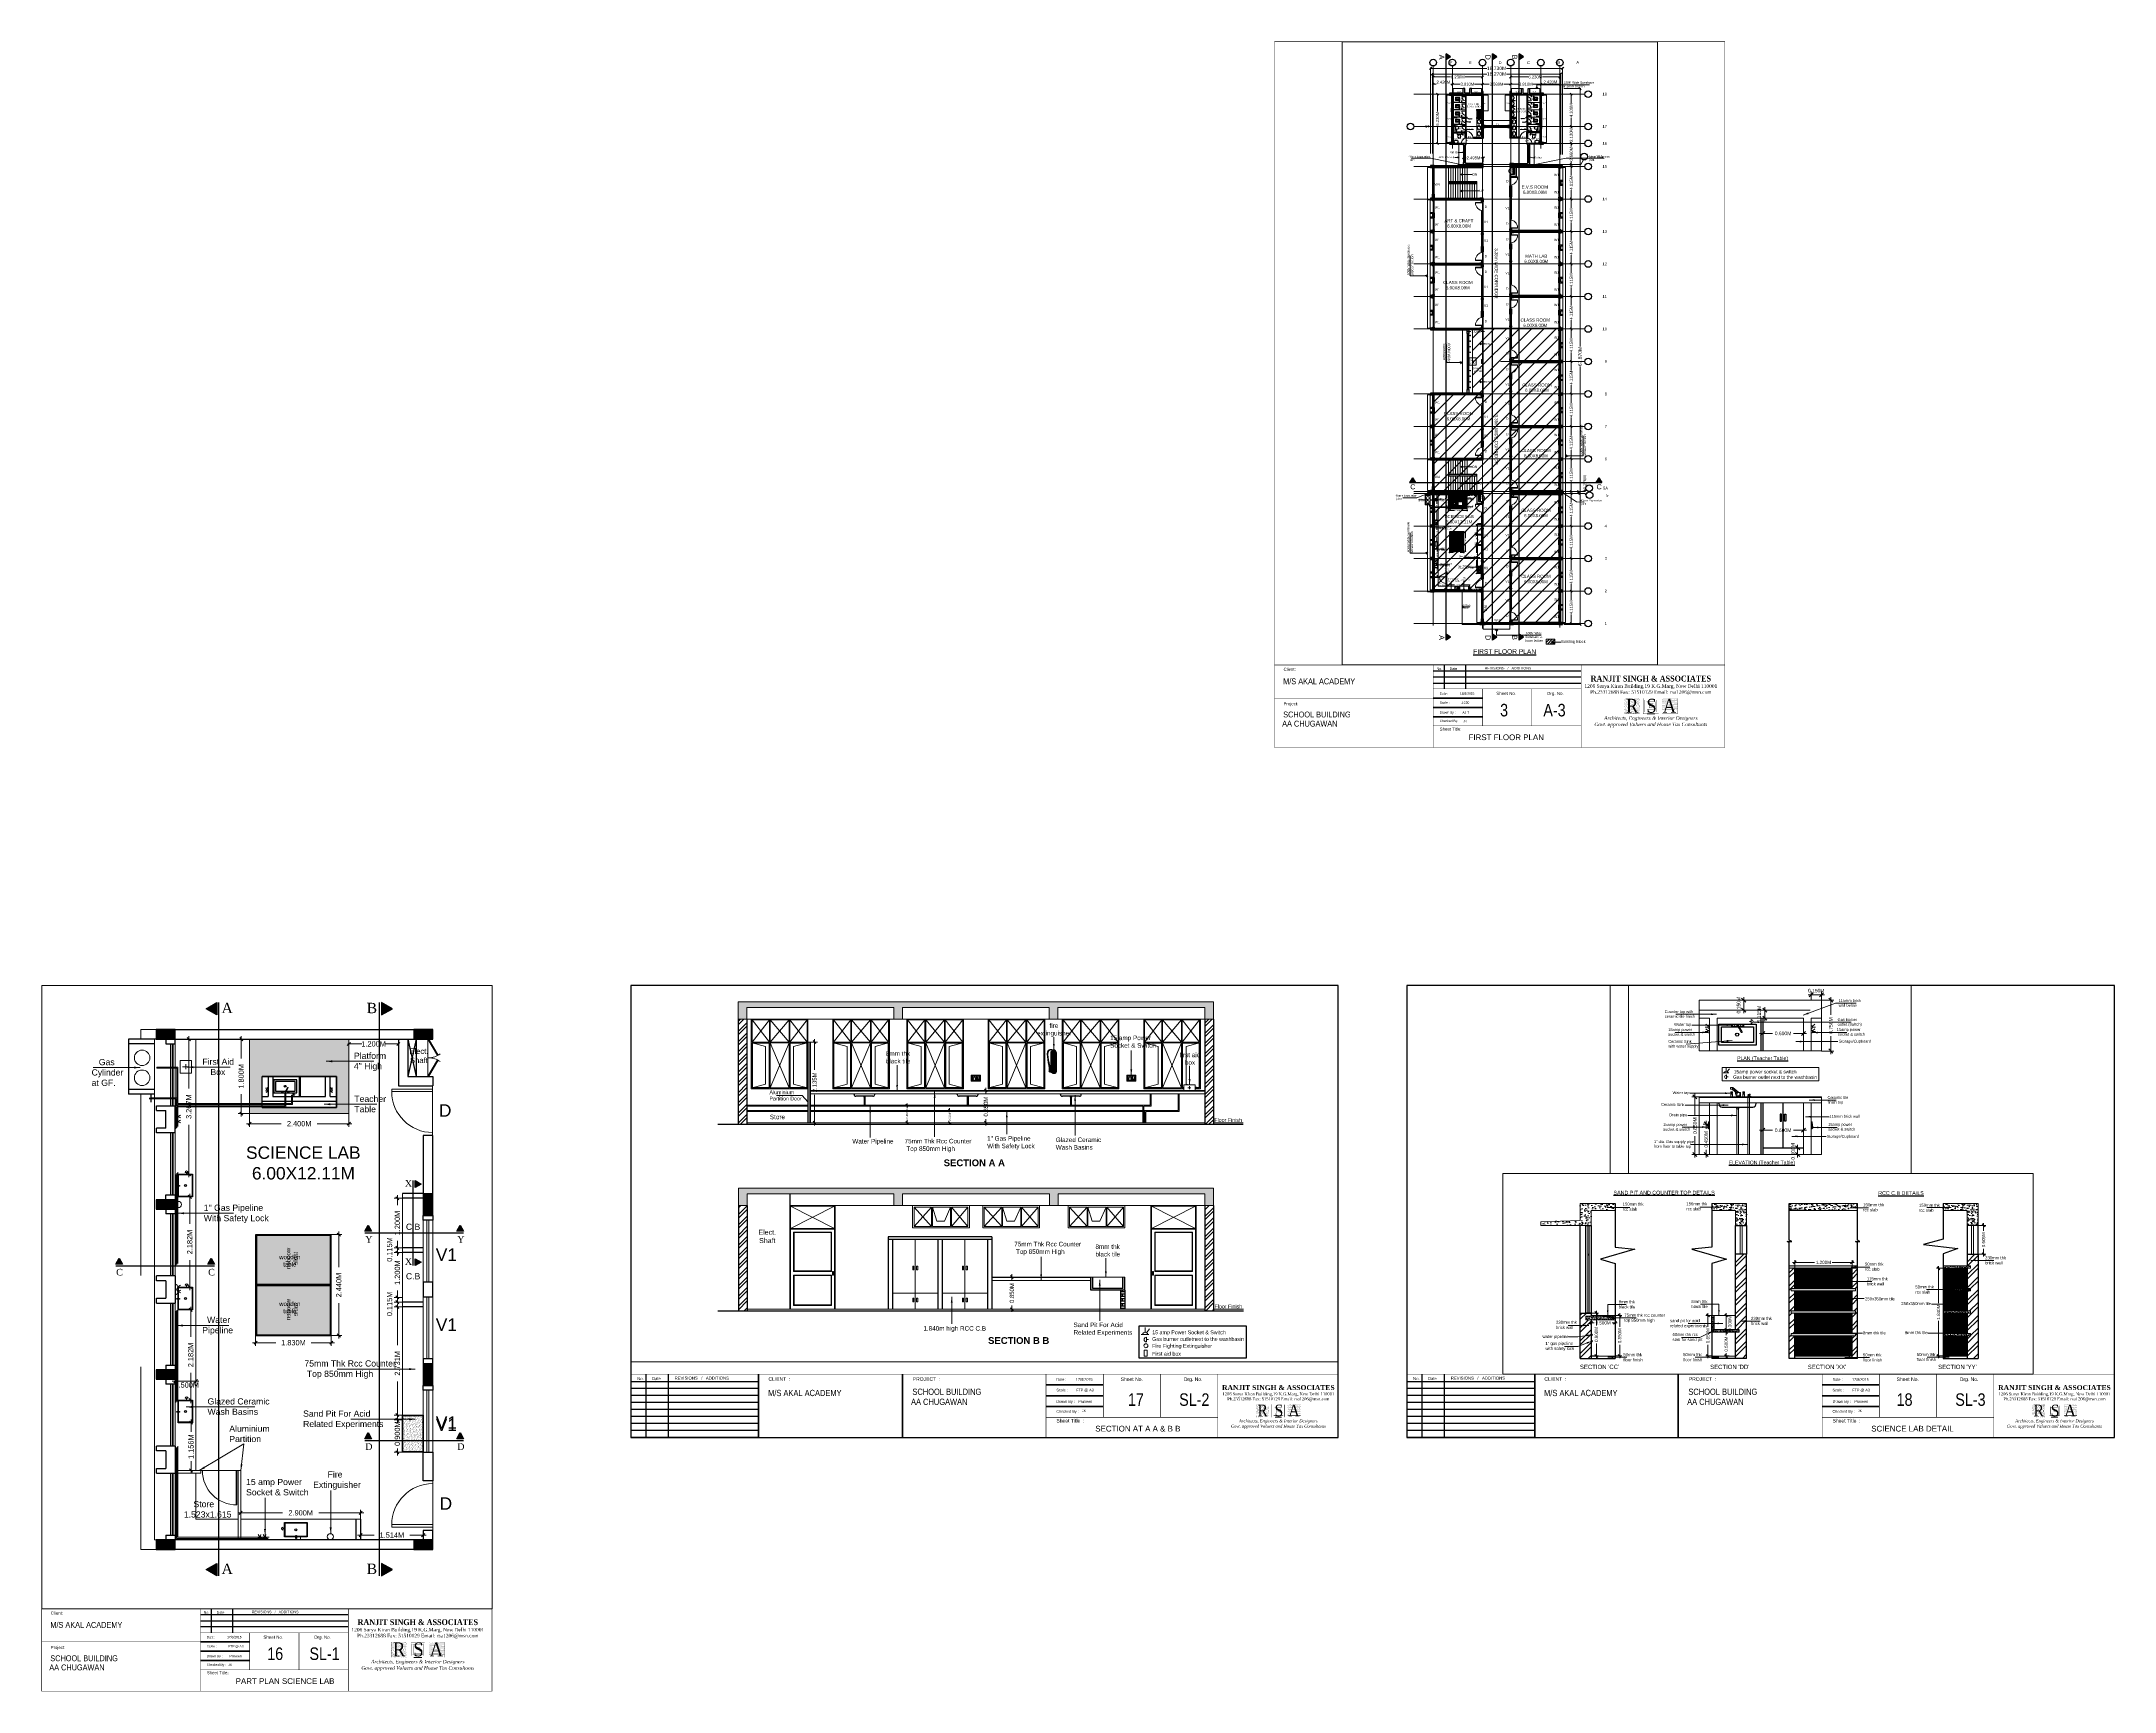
# Paper-space layout 'A3' of a CAD drawing. Header units: metres. Extents: x -385 to 809, y -542 to 408.
# The model-space entities are those that its viewports show. They can reach past a viewport. Long polylines and large blocks are cut down to what shows.
import ezdxf

# ---------------------------------------------------------------- set-up
doc = ezdxf.new("R2010")
doc.units = ezdxf.units.M
doc.header["$LTSCALE"] = 1000
doc.header["$PDMODE"] = 35
for name, pattern in [('CENTER', [2, 1.25, -0.25, 0.25, -0.25]), ('DASHED', [0.75, 0.5, -0.25]), ('HIDDEN', [0.375, 0.25, -0.125])]:
    doc.linetypes.add(name, pattern=pattern)
doc.layers.get('Defpoints').update_dxf_attribs({"lineweight": 18})
for name, color, linetype, lineweight in [('- WALL', 7, 'Continuous', 30), ('2 elevation', 1, 'Continuous', 5), ('A-ANNO-TITL', 7, 'Continuous', 35), ('Alum. Parti.', 253, 'Continuous', 15), ('arrow', 63, 'Continuous', 13), ('beam', 10, 'Continuous', 20), ('Col-Hatch', 9, 'Continuous', 13), ('coloum hatch', 254, 'Continuous', 9), ('Column', 252, 'Continuous', 30), ('CUBICAL TOILET', 160, 'Continuous', 9), ('cylinder', 1, 'Continuous', 15), ('design', 23, 'Continuous', 25), ('dimension', 6, 'Continuous', 13), ('Door', 54, 'Continuous', 13), ('elevation', 1, 'Continuous', 13), ('fire extinguisher', 1, 'Continuous', 15), ('Fixture', 44, 'Continuous', 9), ('FLOOR FINISH', 10, 'Continuous', 15), ('flooring', 1, 'Continuous', 15), ('Furniture', 13, 'Continuous', 13), ('gas line', 35, 'Continuous', 13), ('gas pipeline', 25, 'Continuous', 13), ('grid', 21, 'CENTER', 15), ('gride dimen', 3, 'Continuous', 13), ('Hatch', 8, 'Continuous', 13), ('HATCH-2', 10, 'Continuous', 13), ('Hidden', 1, 'DASHED', 18), ('P-SANRFIM', 6, 'Continuous', 9), ('Paved Area', 53, 'Continuous', 9), ('pipe', 141, 'Continuous', 13), ('PLASTER', 144, 'Continuous', 13), ('Railing', 34, 'Continuous', 20), ('Section Line', 135, 'CENTER', 30), ('SLAB', 5, 'Continuous', 20), ('Stair', 2, 'Continuous', 15), ('table', 30, 'Continuous', 18), ('Text-1', 240, 'Continuous', 15), ('Text-2', 122, 'Continuous', 25), ('Text-Grid', 1, 'Continuous', 25), ('Tiles', 40, 'Continuous', 15), ('Ventilator', 6, 'Continuous', 18), ('Wall', 7, 'Continuous', 30), ('wall l', 7, 'Continuous', 20), ('water pipeline', 95, 'Continuous', 13), ('Window', 150, 'Continuous', 15), ('Window-Wall', 7, 'Continuous', 18)]:
    doc.layers.add(name, color=color, linetype=linetype, lineweight=lineweight)
for name, color, linetype in [('cupboard', 37, 'Continuous'), ('dimen', 1, 'Continuous'), ('sand', 252, 'Continuous'), ('text', 7, 'Continuous'), ('wash basin', 21, 'Continuous')]:
    doc.layers.add(name, color=color, linetype=linetype)
doc.styles.add('DIM', font='arial.ttf')
doc.styles.add('dim-stylus bt', font='arial.ttf')
doc.styles.add('L120', font='simplex.shx', dxfattribs={"height": 1})
doc.styles.add('style1', font='GOTHIC.TTF')
doc.styles.add('TITLE-MED', font='arial.ttf', dxfattribs={"height": 1})
doc.styles.add('TITLE-MED-2', font='ARIALN.TTF')
doc.dimstyles.new('1      100 (big)', dxfattribs={"dimscale": 75, "dimtxt": 5, "dimasz": 3.5, "dimexe": 1.5, "dimexo": 2, "dimgap": 1, "dimtad": 0, "dimdec": 3, "dimlfac": 0.001, "dimzin": 0, "dimdsep": 46, "dimtxsty": 'dim-stylus bt', "dimblk": 'OBLIQUE', "dimcen": 0, "dimdle": 0.6, "dimclrd": 256, "dimclre": 7, "dimclrt": 256, "dimadec": 0, "dimazin": 0, "dimtfac": 0.7, "dimtdec": 3, "dimtofl": 0, "dimtmove": 1, "dimatfit": 3, "dimldrblk": 'OPEN90', "dimfxl": 0, "dimtolj": 1, "dimtzin": 0, "dimlwd": 15, "dimlwe": 15, "dimarcsym": 0})
doc.dimstyles.new('Tabrej', dxfattribs={"dimtxt": 0.32, "dimasz": 0.2, "dimexe": 0, "dimexo": 0.15, "dimgap": 0.09, "dimtad": 0, "dimdec": 3, "dimzin": 0, "dimdsep": 46, "dimtxsty": 'dim-stylus bt', "dimblk": 'ARCHTICK', "dimcen": 0, "dimdle": 0.05, "dimclrd": 256, "dimclre": 256, "dimclrt": 7, "dimadec": 0, "dimazin": 0, "dimtfac": 1, "dimtdec": 3, "dimtofl": 0, "dimtmove": 0, "dimatfit": 1, "dimfxl": 0, "dimtolj": 1, "dimtzin": 0, "dimlwd": -1, "dimlwe": -1, "dimarcsym": 0})
pattern_1 = [(45, (-139130.95, 4073.36), (-134.703842, 134.703842), []), (45, (-139041.14, 4073.36), (-134.703842, 134.703842), [])]
pattern_2 = [(50, (-1909511.866, 1729011.103), (35.86300843, -3.13760669), [3.74999993, -41.2499992]), (355, (-1909511.866, 1729011.103), (-6.93756655, 37.60960595), [2.99999994, -32.99999936]), (100.4514, (-1909508.878, 1729010.84), (28.92546852, 34.47197643), [3.18700944, -35.05710492]), (46.1842, (-1909511.866, 1729021.103), (53.3620514, -8.27595056), [5.6249999, -61.8749988]), (96.6356, (-1909507.42, 1729020.413), (46.7331344, 48.7058926), [4.7805143, -52.585649]), (351.1842, (-1909511.866, 1729021.1), (46.73309635, 48.7059291), [4.4999999, -49.49999904]), (21, (-1909506.866, 1729018.603), (29.84535203, -20.13094414), [3.74999993, -41.2499992]), (326, (-1909506.866, 1729018.603), (12.16576636, 36.25750155), [2.99999994, -32.99999936]), (71.4514, (-1909504.38, 1729016.925), (42.0111306, 16.12652452), [3.18700944, -35.05710492]), (37.5, (-1909511.866, 1729011.103), (0.607992754, 16.64469237), [0, -32.59999937, 0, -33.49999935, 0, -33.12499936]), (7.5, (-1909511.866, 1729011.103), (13.15347662, 19.72058521), [0, -19.09999963, 0, -31.84999938, 0, -12.62499975]), (327.5, (-1909523.016, 1729011.103), (26.69112129, -1.127743565), [0, -12.49999976, 0, -38.99999924, 0, -51.749999]), (317.5, (-1909528.016, 1729011.103), (29.1593079, 5.00524902), [0, -16.24999968, 0, -25.8999995, 0, -36.74999929])]
pattern_3 = [(50, (-1903907.376, 1729011.103), (35.86300843, -3.13760669), [3.74999993, -41.2499992]), (355, (-1903907.376, 1729011.103), (-6.93756655, 37.60960595), [2.99999994, -32.99999936]), (100.4514, (-1903904.387, 1729010.84), (28.92546852, 34.47197643), [3.18700944, -35.05710492]), (46.1842, (-1903907.376, 1729021.103), (53.3620514, -8.27595056), [5.6249999, -61.8749988]), (96.6356, (-1903902.93, 1729020.413), (46.7331344, 48.7058926), [4.7805143, -52.585649]), (351.1842, (-1903907.376, 1729021.1), (46.73309635, 48.7059291), [4.4999999, -49.49999904]), (21, (-1903902.376, 1729018.603), (29.84535203, -20.13094414), [3.74999993, -41.2499992]), (326, (-1903902.376, 1729018.603), (12.16576636, 36.25750155), [2.99999994, -32.99999936]), (71.4514, (-1903899.89, 1729016.925), (42.0111306, 16.12652452), [3.18700944, -35.05710492]), (37.5, (-1903907.376, 1729011.103), (0.607992754, 16.64469237), [0, -32.59999937, 0, -33.49999935, 0, -33.12499936]), (7.5, (-1903907.376, 1729011.103), (13.15347662, 19.72058521), [0, -19.09999963, 0, -31.84999938, 0, -12.62499975]), (327.5, (-1903918.526, 1729011.103), (26.69112129, -1.127743565), [0, -12.49999976, 0, -38.99999924, 0, -51.749999]), (317.5, (-1903923.526, 1729011.103), (29.1593079, 5.00524902), [0, -16.24999968, 0, -25.8999995, 0, -36.74999929])]
pattern_4 = [(45, (-137002.43, 6587.06), (-134.703842, 134.703842), []), (45, (-136912.62, 6587.06), (-134.703842, 134.703842), [])]
pattern_5 = [(45, (-3456.304, 110143.63), (-44.9012806, 44.9012806), [])]

# ---------------------------------------------------------------- blocks, each defined once
blk = doc.blocks.new('RSA LOGO')
at = {"layer": 'A-ANNO-TITL', "color": 7, "lineweight": 5}
blk.add_line((-164, -1741), (164, -1741), dxfattribs=at)
at = {"layer": 'A-ANNO-TITL', "color": 7, "lineweight": 5, "const_width": 4.37}
for points in [[(-1130, -1315), (-1100, -1245), (-1015, -1124), (-891, -1085)], [(-1130, -1315), (-1100, -1245), (-1015, -1124), (-891, -1085)], [(-1130, -1225), (-1037, -1093), (-1013, -1085)], [(-1130, -1098), (-1121, -1085)], [(-1130, -1161), (-1076, -1085)], [(-894, -1741), (-915, -1736), (-966, -1713), (-1014, -1682), (-1078, -1621), (-1130, -1520)], [(-894, -1741), (-915, -1736), (-966, -1713), (-1014, -1682), (-1078, -1621), (-1130, -1520)], [(-990, -1741), (-1036, -1710), (-1107, -1643), (-1130, -1599)], [(-1056, -1741), (-1059, -1739), (-1130, -1672)], [(-1110, -1741), (-1130, -1722)], [(-707, -1085), (-615, -1122), (-542, -1191), (-504, -1246), (-476, -1309), (-474, -1321)], [(-707, -1085), (-615, -1122), (-542, -1191), (-504, -1246), (-476, -1309), (-474, -1321)], [(-474, -1506), (-490, -1559), (-546, -1643), (-609, -1695), (-658, -1723), (-706, -1741)], [(-474, -1506), (-490, -1559), (-546, -1643), (-609, -1695), (-658, -1723), (-706, -1741)], [(-474, -1601), (-519, -1668), (-588, -1725), (-616, -1741)], [(-610, -1085), (-595, -1091), (-514, -1167), (-474, -1225)], [(-474, -1666), (-491, -1693), (-550, -1741)], [(-548, -1085), (-486, -1143), (-474, -1161)], [(-495, -1085), (-474, -1105)], [(-474, -1725), (-493, -1741)], [(514, -1085), (474, -1154)], [(562, -1085), (474, -1238)], [(604, -1085), (474, -1311)], [(646, -1085), (474, -1384)], [(689, -1085), (474, -1457)], [(731, -1085), (474, -1530)], [(773, -1085), (474, -1603)], [(474, -1632), (1130, -1632)], [(474, -1668), (1130, -1668)], [(474, -1705), (1130, -1705)], [(1130, -1603), (831, -1085)], [(1130, -1530), (873, -1085)], [(1130, -1457), (915, -1085)], [(1130, -1384), (957, -1085)], [(1130, -1311), (999, -1085)], [(1130, -1238), (1042, -1085)], [(1130, -1165), (1084, -1085)]]:
    blk.add_lwpolyline(points, dxfattribs=at)
for points in [[(-1130, -1741), (-474, -1741), (-474, -1085), (-1130, -1085)], [(-802, -1718), (-851, -1715), (-903, -1701), (-949, -1681), (-991, -1653), (-1048, -1599), (-1097, -1504), (-1112, -1366), (-1068, -1263), (-992, -1155), (-830, -1104), (-721, -1119), (-635, -1154), (-570, -1215), (-536, -1264), (-511, -1320), (-498, -1383), (-497, -1458), (-523, -1543), (-573, -1619), (-630, -1665), (-674, -1690), (-733, -1713)], [(-802, -1682), (-845, -1678), (-891, -1667), (-931, -1649), (-968, -1624), (-1019, -1576), (-1062, -1493), (-1075, -1371), (-1036, -1281), (-969, -1186), (-827, -1141), (-730, -1155), (-655, -1185), (-597, -1239), (-568, -1282), (-546, -1331), (-535, -1387), (-534, -1452), (-556, -1527), (-601, -1594), (-650, -1635), (-690, -1657), (-742, -1677)], [(-802, -1645), (-839, -1642), (-879, -1632), (-914, -1617), (-945, -1596), (-989, -1554), (-1026, -1482), (-1038, -1377), (-1004, -1299), (-946, -1217), (-824, -1179), (-739, -1190), (-675, -1216), (-625, -1263), (-600, -1300), (-581, -1342), (-571, -1391), (-570, -1447), (-590, -1512), (-628, -1569), (-671, -1605), (-705, -1624), (-750, -1641)], [(-802, -1609), (-833, -1606), (-867, -1598), (-896, -1585), (-923, -1567), (-960, -1532), (-991, -1472), (-1000, -1383), (-972, -1317), (-924, -1248), (-820, -1216), (-749, -1226), (-695, -1247), (-653, -1287), (-632, -1318), (-616, -1353), (-607, -1395), (-607, -1442), (-623, -1496), (-656, -1545), (-692, -1575), (-721, -1591), (-758, -1605)], [(-802, -1572), (-827, -1570), (-855, -1563), (-878, -1553), (-900, -1538), (-930, -1510), (-955, -1461), (-963, -1388), (-940, -1334), (-901, -1279), (-817, -1253), (-758, -1261), (-715, -1279), (-681, -1311), (-664, -1335), (-651, -1364), (-644, -1399), (-643, -1437), (-656, -1480), (-683, -1520), (-713, -1545), (-736, -1558), (-766, -1569)], [(-802, -1536), (-821, -1534), (-843, -1528), (-861, -1520), (-877, -1510), (-900, -1487), (-920, -1450), (-926, -1394), (-908, -1352), (-878, -1310), (-814, -1290), (-768, -1297), (-735, -1310), (-708, -1335), (-696, -1353), (-686, -1375), (-680, -1403), (-680, -1432), (-690, -1464), (-710, -1495), (-734, -1515), (-752, -1525), (-774, -1533)], [(-802, -1499), (-815, -1498), (-831, -1494), (-843, -1488), (-854, -1481), (-871, -1465), (-884, -1439), (-889, -1400), (-876, -1370), (-856, -1341), (-811, -1327), (-777, -1332), (-755, -1341), (-736, -1359), (-727, -1371), (-721, -1386), (-717, -1407), (-716, -1427), (-723, -1449), (-738, -1471), (-754, -1484), (-767, -1492), (-782, -1497)], [(-802, -1462), (-809, -1462), (-819, -1459), (-826, -1456), (-831, -1453), (-841, -1443), (-849, -1429), (-851, -1406), (-844, -1388), (-833, -1373), (-808, -1365), (-787, -1368), (-775, -1372), (-764, -1383), (-759, -1389), (-756, -1398), (-753, -1411), (-753, -1421), (-756, -1433), (-765, -1446), (-775, -1454), (-783, -1459), (-790, -1461)], [(-802, -1426), (-803, -1426), (-807, -1425), (-808, -1424), (-809, -1424), (-812, -1421), (-813, -1418), (-814, -1411), (-812, -1406), (-810, -1404), (-805, -1402), (-796, -1403), (-795, -1403), (-792, -1407), (-791, -1407), (-791, -1409), (-789, -1415), (-789, -1416), (-790, -1417), (-792, -1421), (-796, -1424), (-798, -1425), (-798, -1426)], [(-328, -1741), (328, -1741), (328, -1085), (-328, -1085)], [(-292, -1705), (292, -1705), (292, -1122), (-292, -1122)], [(-255, -1668), (255, -1668), (255, -1158), (-255, -1158)], [(-219, -1632), (219, -1632), (219, -1194), (-219, -1194)], [(-182, -1595), (182, -1595), (182, -1231), (-182, -1231)], [(-146, -1559), (146, -1559), (146, -1267), (-146, -1267)], [(-109, -1523), (109, -1523), (109, -1304), (-109, -1304)], [(-109, -1523), (109, -1523), (109, -1304), (-109, -1304)], [(-73, -1486), (73, -1486), (73, -1340), (-73, -1340)], [(-73, -1486), (73, -1486), (73, -1340), (-73, -1340)], [(-36, -1450), (36, -1450), (36, -1377), (-36, -1377)], [(1130, -1741), (474, -1741), (474, -1085), (1130, -1085)], [(520, -1595), (1084, -1595), (802, -1108)], [(583, -1559), (1020, -1559), (802, -1180)], [(646, -1523), (957, -1523), (802, -1253)], [(710, -1486), (894, -1486), (802, -1326)], [(773, -1450), (831, -1450), (802, -1399)]]:
    blk.add_lwpolyline(points, close=True, dxfattribs=at)
at = {"layer": 'A-ANNO-TITL', "color": 7, "attachment_point": 2, "style": 'DIM'}
for s, insert, char_height, width in [('{\\fGaramond|b1|i0|c0|p18;RANJIT SINGH & ASSOCIATES}', (0, -120), 250, 12443), ('{\\fGaramond|b0|i0|c0|p18;1206 Surya Kiran Building,19 K.G.Marg, New Delhi 110001\\PPh.23312688 Fax: 51510129 Email: rsa1206@msn.com}', (0, -490), 150, 6610.1), ('{\\fgaramond|b0|i1|c0|p18;\\H0.8333x;Govt. approved Valuers and House Tax Consultants}', (0, -2111), 180, 6610.1), ('{\\fgaramond|b0|i1|c0|p18;\\H0.8333x;Architects, Engineers & Interior Designers}', (0, -1844), 180, 6610.1)]:
    blk.add_mtext(s, dxfattribs=dict(at, insert=insert, char_height=char_height, width=width))
at = {"layer": 'A-ANNO-TITL', "color": 252, "lineweight": -3, "char_height": 590.49, "width": 320.44, "attachment_point": 1, "style": 'DIM'}
for s, insert in [('{\\fGaramond|b0|i0|c0|p18;\\C5;R}', (-1053, -1103)), ('{\\fGaramond|b0|i0|c0|p18;\\C5;S}', (-189, -1103)), ('{\\fGaramond|b0|i0|c0|p18;\\C5;A}', (504, -1103))]:
    blk.add_mtext(s, dxfattribs=dict(at, insert=insert))
blk = doc.blocks.new('_Oblique')
at = {"color": 0, "linetype": 'ByBlock', "lineweight": -2}
blk.add_line((-0.5, -0.5), (0.5, 0.5), dxfattribs=at)
blk = doc.blocks.new('*D127')
at = {"layer": 'Defpoints', "color": 0, "ltscale": 50, "transparency": 16777216}
for p in [(1701357, 510081), (1701357, 510081), (1701357, 505966)]:
    blk.add_point(p, dxfattribs=at)
at = {"layer": 'gride dimen', "color": 7, "lineweight": 15, "ltscale": 50, "transparency": 16777216}
for p, q in [((1701207, 510081), (1701245, 510081)), ((1701207, 505966), (1701245, 505966))]:
    blk.add_line(p, q, dxfattribs=at)
at = {"layer": 'gride dimen', "lineweight": 15, "ltscale": 50, "transparency": 16777216}
for p, q in [((1701357, 510126), (1701357, 508949)), ((1701357, 505921), (1701357, 507098))]:
    blk.add_line(p, q, dxfattribs=at)
at = {"layer": 'gride dimen', "lineweight": 15, "ltscale": 50, "transparency": 16777216, "xscale": 262.5, "yscale": 262.5, "zscale": 262.5}
for p, rotation in [((1701357, 510081), 90), ((1701357, 505966), 270)]:
    blk.add_blockref('_Oblique', p, dxfattribs=dict(at, rotation=rotation))
at = {"layer": 'gride dimen', "ltscale": 50, "transparency": 16777216, "insert": (1701357, 508023), "char_height": 375, "attachment_point": 5, "rotation": 90, "style": 'dim-stylus bt'}
blk.add_mtext('\\A1;4.115M', dxfattribs=at)
blk = doc.blocks.new('_Open90')
at = {"color": 0, "linetype": 'ByBlock', "lineweight": -2}
for p, q in [((0, 0), (-1, 0)), ((-0.5, 0.5), (0, 0)), ((0, 0), (-0.5, -0.5))]:
    blk.add_line(p, q, dxfattribs=at)
blk = doc.blocks.new('*D128')
at = {"layer": 'Defpoints', "color": 0, "ltscale": 50, "transparency": 16777216}
for p in [(1701357, 514196), (1701357, 514196), (1701357, 510081)]:
    blk.add_point(p, dxfattribs=at)
at = {"layer": 'gride dimen', "color": 7, "lineweight": 15, "ltscale": 50, "transparency": 16777216}
for p, q in [((1701207, 514196), (1701245, 514196)), ((1701207, 510081), (1701245, 510081))]:
    blk.add_line(p, q, dxfattribs=at)
at = {"layer": 'gride dimen', "lineweight": 15, "ltscale": 50, "transparency": 16777216}
for p, q in [((1701357, 514241), (1701357, 512783)), ((1701357, 510036), (1701357, 510932))]:
    blk.add_line(p, q, dxfattribs=at)
at = {"layer": 'gride dimen', "lineweight": 15, "ltscale": 50, "transparency": 16777216, "xscale": 262.5, "yscale": 262.5, "zscale": 262.5}
for p, rotation in [((1701357, 514196), 90), ((1701357, 510081), 270)]:
    blk.add_blockref('_Oblique', p, dxfattribs=dict(at, rotation=rotation))
at = {"layer": 'gride dimen', "ltscale": 50, "transparency": 16777216, "insert": (1701357, 511858), "char_height": 375, "attachment_point": 5, "rotation": 90, "style": 'dim-stylus bt'}
blk.add_mtext('\\A1;4.115M', dxfattribs=at)
blk = doc.blocks.new('*D129')
at = {"layer": 'Defpoints', "color": 0, "ltscale": 50, "transparency": 16777216}
for p in [(1701357, 518311), (1701357, 518311), (1701357, 514196)]:
    blk.add_point(p, dxfattribs=at)
at = {"layer": 'gride dimen', "color": 7, "lineweight": 15, "ltscale": 50, "transparency": 16777216}
for p, q in [((1701207, 518311), (1701245, 518311)), ((1701207, 514196), (1701245, 514196))]:
    blk.add_line(p, q, dxfattribs=at)
at = {"layer": 'gride dimen', "lineweight": 15, "ltscale": 50, "transparency": 16777216}
for p, q in [((1701357, 518356), (1701357, 517179)), ((1701357, 514151), (1701357, 515328))]:
    blk.add_line(p, q, dxfattribs=at)
at = {"layer": 'gride dimen', "lineweight": 15, "ltscale": 50, "transparency": 16777216, "xscale": 262.5, "yscale": 262.5, "zscale": 262.5}
for p, rotation in [((1701357, 518311), 90), ((1701357, 514196), 270)]:
    blk.add_blockref('_Oblique', p, dxfattribs=dict(at, rotation=rotation))
at = {"layer": 'gride dimen', "ltscale": 50, "transparency": 16777216, "insert": (1701357, 516253), "char_height": 375, "attachment_point": 5, "rotation": 90, "style": 'dim-stylus bt'}
blk.add_mtext('\\A1;4.115M', dxfattribs=at)
blk = doc.blocks.new('*D130')
at = {"layer": 'Defpoints', "color": 0, "ltscale": 50, "transparency": 16777216}
for p in [(1701357, 522426), (1701357, 522426), (1701357, 518311)]:
    blk.add_point(p, dxfattribs=at)
at = {"layer": 'gride dimen', "color": 7, "lineweight": 15, "ltscale": 50, "transparency": 16777216}
for p, q in [((1701207, 522426), (1701245, 522426)), ((1701207, 518311), (1701245, 518311))]:
    blk.add_line(p, q, dxfattribs=at)
at = {"layer": 'gride dimen', "lineweight": 15, "ltscale": 50, "transparency": 16777216}
for p, q in [((1701357, 522471), (1701357, 521294)), ((1701357, 518266), (1701357, 519443))]:
    blk.add_line(p, q, dxfattribs=at)
at = {"layer": 'gride dimen', "lineweight": 15, "ltscale": 50, "transparency": 16777216, "xscale": 262.5, "yscale": 262.5, "zscale": 262.5}
for p, rotation in [((1701357, 522426), 90), ((1701357, 518311), 270)]:
    blk.add_blockref('_Oblique', p, dxfattribs=dict(at, rotation=rotation))
at = {"layer": 'gride dimen', "ltscale": 50, "transparency": 16777216, "insert": (1701357, 520368), "char_height": 375, "attachment_point": 5, "rotation": 90, "style": 'dim-stylus bt'}
blk.add_mtext('\\A1;4.115M', dxfattribs=at)
blk = doc.blocks.new('*D131')
at = {"layer": 'Defpoints', "color": 0, "ltscale": 50, "transparency": 16777216}
for p in [(1701357, 526811), (1701357, 526811), (1701357, 522696)]:
    blk.add_point(p, dxfattribs=at)
at = {"layer": 'gride dimen', "color": 7, "lineweight": 15, "ltscale": 50, "transparency": 16777216}
for p, q in [((1701207, 526811), (1701245, 526811)), ((1701207, 522696), (1701245, 522696))]:
    blk.add_line(p, q, dxfattribs=at)
at = {"layer": 'gride dimen', "lineweight": 15, "ltscale": 50, "transparency": 16777216}
for p, q in [((1701357, 526856), (1701357, 525679)), ((1701357, 522651), (1701357, 523828))]:
    blk.add_line(p, q, dxfattribs=at)
at = {"layer": 'gride dimen', "lineweight": 15, "ltscale": 50, "transparency": 16777216, "xscale": 262.5, "yscale": 262.5, "zscale": 262.5}
for p, rotation in [((1701357, 526811), 90), ((1701357, 522696), 270)]:
    blk.add_blockref('_Oblique', p, dxfattribs=dict(at, rotation=rotation))
at = {"layer": 'gride dimen', "ltscale": 50, "transparency": 16777216, "insert": (1701357, 524753), "char_height": 375, "attachment_point": 5, "rotation": 90, "style": 'dim-stylus bt'}
blk.add_mtext('\\A1;4.115M', dxfattribs=at)
blk = doc.blocks.new('*D132')
at = {"layer": 'Defpoints', "color": 0, "ltscale": 50, "transparency": 16777216}
for p in [(1701357, 530926), (1701357, 530926), (1701357, 526811)]:
    blk.add_point(p, dxfattribs=at)
at = {"layer": 'gride dimen', "color": 7, "lineweight": 15, "ltscale": 50, "transparency": 16777216}
for p, q in [((1701207, 530926), (1701245, 530926)), ((1701207, 526811), (1701245, 526811))]:
    blk.add_line(p, q, dxfattribs=at)
at = {"layer": 'gride dimen', "lineweight": 15, "ltscale": 50, "transparency": 16777216}
for p, q in [((1701357, 530971), (1701357, 529794)), ((1701357, 526766), (1701357, 527943))]:
    blk.add_line(p, q, dxfattribs=at)
at = {"layer": 'gride dimen', "lineweight": 15, "ltscale": 50, "transparency": 16777216, "xscale": 262.5, "yscale": 262.5, "zscale": 262.5}
for p, rotation in [((1701357, 530926), 90), ((1701357, 526811), 270)]:
    blk.add_blockref('_Oblique', p, dxfattribs=dict(at, rotation=rotation))
at = {"layer": 'gride dimen', "ltscale": 50, "transparency": 16777216, "insert": (1701357, 528868), "char_height": 375, "attachment_point": 5, "rotation": 90, "style": 'dim-stylus bt'}
blk.add_mtext('\\A1;4.115M', dxfattribs=at)
blk = doc.blocks.new('*D133')
at = {"layer": 'Defpoints', "color": 0, "ltscale": 50, "transparency": 16777216}
for p in [(1701357, 535041), (1701357, 535041), (1701357, 530926)]:
    blk.add_point(p, dxfattribs=at)
at = {"layer": 'gride dimen', "color": 7, "lineweight": 15, "ltscale": 50, "transparency": 16777216}
for p, q in [((1701207, 535041), (1701245, 535041)), ((1701207, 530926), (1701245, 530926))]:
    blk.add_line(p, q, dxfattribs=at)
at = {"layer": 'gride dimen', "lineweight": 15, "ltscale": 50, "transparency": 16777216}
for p, q in [((1701357, 535086), (1701357, 533909)), ((1701357, 530881), (1701357, 532058))]:
    blk.add_line(p, q, dxfattribs=at)
at = {"layer": 'gride dimen', "lineweight": 15, "ltscale": 50, "transparency": 16777216, "xscale": 262.5, "yscale": 262.5, "zscale": 262.5}
for p, rotation in [((1701357, 535041), 90), ((1701357, 530926), 270)]:
    blk.add_blockref('_Oblique', p, dxfattribs=dict(at, rotation=rotation))
at = {"layer": 'gride dimen', "ltscale": 50, "transparency": 16777216, "insert": (1701357, 532983), "char_height": 375, "attachment_point": 5, "rotation": 90, "style": 'dim-stylus bt'}
blk.add_mtext('\\A1;4.115M', dxfattribs=at)
blk = doc.blocks.new('*D134')
at = {"layer": 'Defpoints', "color": 0, "ltscale": 50, "transparency": 16777216}
for p in [(1701357, 539156), (1701357, 539156), (1701357, 535041)]:
    blk.add_point(p, dxfattribs=at)
at = {"layer": 'gride dimen', "color": 7, "lineweight": 15, "ltscale": 50, "transparency": 16777216}
for p, q in [((1701207, 539156), (1701245, 539156)), ((1701207, 535041), (1701245, 535041))]:
    blk.add_line(p, q, dxfattribs=at)
at = {"layer": 'gride dimen', "lineweight": 15, "ltscale": 50, "transparency": 16777216}
for p, q in [((1701357, 539201), (1701357, 538024)), ((1701357, 534996), (1701357, 536173))]:
    blk.add_line(p, q, dxfattribs=at)
at = {"layer": 'gride dimen', "lineweight": 15, "ltscale": 50, "transparency": 16777216, "xscale": 262.5, "yscale": 262.5, "zscale": 262.5}
for p, rotation in [((1701357, 539156), 90), ((1701357, 535041), 270)]:
    blk.add_blockref('_Oblique', p, dxfattribs=dict(at, rotation=rotation))
at = {"layer": 'gride dimen', "ltscale": 50, "transparency": 16777216, "insert": (1701357, 537098), "char_height": 375, "attachment_point": 5, "rotation": 90, "style": 'dim-stylus bt'}
blk.add_mtext('\\A1;4.115M', dxfattribs=at)
blk = doc.blocks.new('*D135')
at = {"layer": 'Defpoints', "color": 0, "ltscale": 50, "transparency": 16777216}
for p in [(1701357, 543271), (1701357, 543271), (1701357, 539156)]:
    blk.add_point(p, dxfattribs=at)
at = {"layer": 'gride dimen', "lineweight": 15, "ltscale": 50, "transparency": 16777216}
for p, q in [((1701357, 543316), (1701357, 542139)), ((1701357, 539111), (1701357, 540288))]:
    blk.add_line(p, q, dxfattribs=at)
at = {"layer": 'gride dimen', "color": 7, "lineweight": 15, "ltscale": 50, "transparency": 16777216}
for p, q in [((1701207, 543271), (1701245, 543271)), ((1701207, 539156), (1701245, 539156))]:
    blk.add_line(p, q, dxfattribs=at)
at = {"layer": 'gride dimen', "lineweight": 15, "ltscale": 50, "transparency": 16777216, "xscale": 262.5, "yscale": 262.5, "zscale": 262.5}
for p, rotation in [((1701357, 543271), 90), ((1701357, 539156), 270)]:
    blk.add_blockref('_Oblique', p, dxfattribs=dict(at, rotation=rotation))
at = {"layer": 'gride dimen', "ltscale": 50, "transparency": 16777216, "insert": (1701357, 541213), "char_height": 375, "attachment_point": 5, "rotation": 90, "style": 'dim-stylus bt'}
blk.add_mtext('\\A1;4.115M', dxfattribs=at)
blk = doc.blocks.new('*D136')
at = {"layer": 'Defpoints', "color": 0, "ltscale": 50, "transparency": 16777216}
for p in [(1701357, 547386), (1701357, 547386), (1701357, 543271)]:
    blk.add_point(p, dxfattribs=at)
at = {"layer": 'gride dimen', "color": 7, "lineweight": 15, "ltscale": 50, "transparency": 16777216}
for p, q in [((1701207, 547386), (1701245, 547386)), ((1701207, 543271), (1701245, 543271))]:
    blk.add_line(p, q, dxfattribs=at)
at = {"layer": 'gride dimen', "lineweight": 15, "ltscale": 50, "transparency": 16777216}
for p, q in [((1701357, 547431), (1701357, 546254)), ((1701357, 543226), (1701357, 544403))]:
    blk.add_line(p, q, dxfattribs=at)
at = {"layer": 'gride dimen', "lineweight": 15, "ltscale": 50, "transparency": 16777216, "xscale": 262.5, "yscale": 262.5, "zscale": 262.5}
for p, rotation in [((1701357, 547386), 90), ((1701357, 543271), 270)]:
    blk.add_blockref('_Oblique', p, dxfattribs=dict(at, rotation=rotation))
at = {"layer": 'gride dimen', "ltscale": 50, "transparency": 16777216, "insert": (1701357, 545328), "char_height": 375, "attachment_point": 5, "rotation": 90, "style": 'dim-stylus bt'}
blk.add_mtext('\\A1;4.115M', dxfattribs=at)
blk = doc.blocks.new('*D137')
at = {"layer": 'Defpoints', "color": 0, "ltscale": 50, "transparency": 16777216}
for p in [(1701357, 551501), (1701357, 551501), (1701357, 547386)]:
    blk.add_point(p, dxfattribs=at)
at = {"layer": 'gride dimen', "lineweight": 15, "ltscale": 50, "transparency": 16777216}
for p, q in [((1701357, 551546), (1701357, 550369)), ((1701357, 547341), (1701357, 548518))]:
    blk.add_line(p, q, dxfattribs=at)
at = {"layer": 'gride dimen', "color": 7, "lineweight": 15, "ltscale": 50, "transparency": 16777216}
for p, q in [((1701207, 551501), (1701245, 551501)), ((1701207, 547386), (1701245, 547386))]:
    blk.add_line(p, q, dxfattribs=at)
at = {"layer": 'gride dimen', "lineweight": 15, "ltscale": 50, "transparency": 16777216, "xscale": 262.5, "yscale": 262.5, "zscale": 262.5}
for p, rotation in [((1701357, 551501), 90), ((1701357, 547386), 270)]:
    blk.add_blockref('_Oblique', p, dxfattribs=dict(at, rotation=rotation))
at = {"layer": 'gride dimen', "ltscale": 50, "transparency": 16777216, "insert": (1701357, 549443), "char_height": 375, "attachment_point": 5, "rotation": 90, "style": 'dim-stylus bt'}
blk.add_mtext('\\A1;4.115M', dxfattribs=at)
blk = doc.blocks.new('*D138')
at = {"layer": 'Defpoints', "color": 0, "ltscale": 50, "transparency": 16777216}
for p in [(1701357, 555616), (1701357, 555616), (1701357, 551501)]:
    blk.add_point(p, dxfattribs=at)
at = {"layer": 'gride dimen', "color": 7, "lineweight": 15, "ltscale": 50, "transparency": 16777216}
for p, q in [((1701207, 555616), (1701245, 555616)), ((1701207, 551501), (1701245, 551501))]:
    blk.add_line(p, q, dxfattribs=at)
at = {"layer": 'gride dimen', "lineweight": 15, "ltscale": 50, "transparency": 16777216}
for p, q in [((1701357, 555661), (1701357, 554484)), ((1701357, 551456), (1701357, 552633))]:
    blk.add_line(p, q, dxfattribs=at)
at = {"layer": 'gride dimen', "lineweight": 15, "ltscale": 50, "transparency": 16777216, "xscale": 262.5, "yscale": 262.5, "zscale": 262.5}
for p, rotation in [((1701357, 555616), 90), ((1701357, 551501), 270)]:
    blk.add_blockref('_Oblique', p, dxfattribs=dict(at, rotation=rotation))
at = {"layer": 'gride dimen', "ltscale": 50, "transparency": 16777216, "insert": (1701357, 553558), "char_height": 375, "attachment_point": 5, "rotation": 90, "style": 'dim-stylus bt'}
blk.add_mtext('\\A1;4.115M', dxfattribs=at)
blk = doc.blocks.new('*D139')
at = {"layer": 'Defpoints', "color": 0, "ltscale": 50, "transparency": 16777216}
for p in [(1701357, 559731), (1701373, 559731), (1701357, 555616)]:
    blk.add_point(p, dxfattribs=at)
at = {"layer": 'gride dimen', "lineweight": 15, "ltscale": 50, "transparency": 16777216}
for p, q in [((1701357, 559776), (1701357, 558599)), ((1701357, 555571), (1701357, 556748))]:
    blk.add_line(p, q, dxfattribs=at)
at = {"layer": 'gride dimen', "color": 7, "lineweight": 15, "ltscale": 50, "transparency": 16777216}
for p, q in [((1701223, 559731), (1701245, 559731)), ((1701207, 555616), (1701245, 555616))]:
    blk.add_line(p, q, dxfattribs=at)
at = {"layer": 'gride dimen', "lineweight": 15, "ltscale": 50, "transparency": 16777216, "xscale": 262.5, "yscale": 262.5, "zscale": 262.5}
for p, rotation in [((1701357, 559731), 90), ((1701357, 555616), 270)]:
    blk.add_blockref('_Oblique', p, dxfattribs=dict(at, rotation=rotation))
at = {"layer": 'gride dimen', "ltscale": 50, "transparency": 16777216, "insert": (1701357, 557673), "char_height": 375, "attachment_point": 5, "rotation": 90, "style": 'dim-stylus bt'}
blk.add_mtext('\\A1;4.115M', dxfattribs=at)
blk = doc.blocks.new('*D140')
at = {"layer": 'Defpoints', "color": 0, "ltscale": 50, "transparency": 16777216}
for p in [(1701357, 563846), (1701373, 563846), (1701373, 559731)]:
    blk.add_point(p, dxfattribs=at)
at = {"layer": 'gride dimen', "color": 7, "lineweight": 15, "ltscale": 50, "transparency": 16777216}
for p, q in [((1701223, 563846), (1701245, 563846)), ((1701223, 559731), (1701245, 559731))]:
    blk.add_line(p, q, dxfattribs=at)
at = {"layer": 'gride dimen', "lineweight": 15, "ltscale": 50, "transparency": 16777216}
for p, q in [((1701357, 563891), (1701357, 562714)), ((1701357, 559686), (1701357, 560863))]:
    blk.add_line(p, q, dxfattribs=at)
at = {"layer": 'gride dimen', "lineweight": 15, "ltscale": 50, "transparency": 16777216, "xscale": 262.5, "yscale": 262.5, "zscale": 262.5}
for p, rotation in [((1701357, 563846), 90), ((1701357, 559731), 270)]:
    blk.add_blockref('_Oblique', p, dxfattribs=dict(at, rotation=rotation))
at = {"layer": 'gride dimen', "ltscale": 50, "transparency": 16777216, "insert": (1701357, 561788), "char_height": 375, "attachment_point": 5, "rotation": 90, "style": 'dim-stylus bt'}
blk.add_mtext('\\A1;4.115M', dxfattribs=at)
blk = doc.blocks.new('*D141')
at = {"layer": 'Defpoints', "color": 0, "ltscale": 50, "transparency": 16777216}
for p in [(1700027, 522696), (1702261, 522696), (1700027, 522426)]:
    blk.add_point(p, dxfattribs=at)
at = {"layer": 'gride dimen', "lineweight": 15, "ltscale": 50, "transparency": 16777216}
for p, q in [((1703060, 522801), (1703060, 522951)), ((1702261, 522561), (1703060, 522801)), ((1702261, 522381), (1702261, 522741))]:
    blk.add_line(p, q, dxfattribs=at)
at = {"layer": 'gride dimen', "color": 7, "lineweight": 15, "ltscale": 50, "transparency": 16777216}
for p, q in [((1700177, 522696), (1702373, 522696)), ((1700177, 522426), (1702373, 522426))]:
    blk.add_line(p, q, dxfattribs=at)
at = {"layer": 'gride dimen', "lineweight": 15, "ltscale": 50, "transparency": 16777216, "xscale": 262.5, "yscale": 262.5, "zscale": 262.5}
for p, rotation in [((1702261, 522696), 90), ((1702261, 522426), 270)]:
    blk.add_blockref('_Oblique', p, dxfattribs=dict(at, rotation=rotation))
at = {"layer": 'gride dimen', "ltscale": 50, "transparency": 16777216, "insert": (1703060, 523869), "char_height": 375, "attachment_point": 5, "rotation": 90, "style": 'dim-stylus bt'}
blk.add_mtext('\\A1;0.270M', dxfattribs=at)
blk = doc.blocks.new('CC')
at = {"layer": 'Col-Hatch', "ltscale": 0.05}
blk.add_hatch(color=256, dxfattribs=at).paths.add_polyline_path([(4078.606, 341.328), (4078.606, 341.098), (4079.066, 341.098), (4079.066, 341.328)])
at = {"layer": 'Column'}
blk.add_lwpolyline([(4078.606, 341.328), (4079.066, 341.328), (4079.066, 341.098), (4078.606, 341.098)], close=True, dxfattribs=at)
blk = doc.blocks.new('*D142')
at = {"layer": 'Defpoints', "color": 0, "ltscale": 50, "transparency": 16777216}
for p in [(1683757, 575558), (1683757, 565348), (1700027, 565205)]:
    blk.add_point(p, dxfattribs=at)
at = {"layer": 'dimension', "color": 7, "lineweight": 15, "ltscale": 50, "transparency": 16777216}
for p, q in [((1683757, 565498), (1683757, 575670)), ((1700027, 565355), (1700027, 575670))]:
    blk.add_line(p, q, dxfattribs=at)
at = {"layer": 'dimension', "lineweight": 15, "ltscale": 50, "transparency": 16777216}
for p, q in [((1683712, 575558), (1690652, 575558)), ((1700072, 575558), (1693132, 575558))]:
    blk.add_line(p, q, dxfattribs=at)
at = {"layer": 'dimension', "lineweight": 15, "ltscale": 50, "transparency": 16777216, "xscale": 300, "yscale": 300, "zscale": 300, "rotation": 180}
blk.add_blockref('_Oblique', (1683757, 575558), dxfattribs=at)
at = {"layer": 'dimension', "lineweight": 15, "ltscale": 50, "transparency": 16777216, "xscale": 300, "yscale": 300, "zscale": 300}
blk.add_blockref('_Oblique', (1700027, 575558), dxfattribs=at)
at = {"layer": 'dimension', "ltscale": 50, "transparency": 16777216, "insert": (1691892, 575558), "char_height": 450, "attachment_point": 5, "style": 'dim-stylus bt'}
blk.add_mtext('\\A1;16.270M', dxfattribs=at)
blk = doc.blocks.new('*D143')
at = {"layer": 'Defpoints', "color": 0, "ltscale": 50, "transparency": 16777216}
for p in [(1700027, 568906), (1701357, 568906), (1700027, 566776)]:
    blk.add_point(p, dxfattribs=at)
at = {"layer": 'gride dimen', "lineweight": 15, "ltscale": 50, "transparency": 16777216}
for p, q in [((1701357, 568951), (1701357, 568762)), ((1701357, 566731), (1701357, 566920))]:
    blk.add_line(p, q, dxfattribs=at)
at = {"layer": 'gride dimen', "color": 7, "lineweight": 15, "ltscale": 50, "transparency": 16777216}
for p, q in [((1700177, 568906), (1701470, 568906)), ((1700177, 566776), (1701470, 566776))]:
    blk.add_line(p, q, dxfattribs=at)
at = {"layer": 'gride dimen', "lineweight": 15, "ltscale": 50, "transparency": 16777216, "xscale": 262.5, "yscale": 262.5, "zscale": 262.5}
for p, rotation in [((1701357, 568906), 90), ((1701357, 566776), 270)]:
    blk.add_blockref('_Oblique', p, dxfattribs=dict(at, rotation=rotation))
at = {"layer": 'gride dimen', "ltscale": 50, "transparency": 16777216, "insert": (1701357, 567841), "char_height": 375, "attachment_point": 5, "rotation": 90, "style": 'dim-stylus bt'}
blk.add_mtext('\\A1;2.130M', dxfattribs=at)
blk = doc.blocks.new('*D144')
at = {"layer": 'Defpoints', "color": 0, "ltscale": 50, "transparency": 16777216}
for p in [(1700027, 573006), (1701357, 573006), (1700027, 568906)]:
    blk.add_point(p, dxfattribs=at)
at = {"layer": 'gride dimen', "color": 7, "lineweight": 15, "ltscale": 50, "transparency": 16777216}
for p, q in [((1700177, 573006), (1701470, 573006)), ((1700177, 568906), (1701470, 568906))]:
    blk.add_line(p, q, dxfattribs=at)
at = {"layer": 'gride dimen', "lineweight": 15, "ltscale": 50, "transparency": 16777216}
for p, q in [((1701357, 573051), (1701357, 571882)), ((1701357, 568861), (1701357, 570030))]:
    blk.add_line(p, q, dxfattribs=at)
at = {"layer": 'gride dimen', "lineweight": 15, "ltscale": 50, "transparency": 16777216, "xscale": 262.5, "yscale": 262.5, "zscale": 262.5}
for p, rotation in [((1701357, 573006), 90), ((1701357, 568906), 270)]:
    blk.add_blockref('_Oblique', p, dxfattribs=dict(at, rotation=rotation))
at = {"layer": 'gride dimen', "ltscale": 50, "transparency": 16777216, "insert": (1701357, 570956), "char_height": 375, "attachment_point": 5, "rotation": 90, "style": 'dim-stylus bt'}
blk.add_mtext('\\A1;4.100M', dxfattribs=at)
blk = doc.blocks.new('*D145')
at = {"layer": 'Defpoints', "color": 0, "ltscale": 50, "transparency": 16777216}
for p in [(1685947, 573006), (1684408, 566776), (1685947, 566776)]:
    blk.add_point(p, dxfattribs=at)
at = {"layer": 'gride dimen', "color": 7, "lineweight": 15, "ltscale": 50, "transparency": 16777216}
for p, q in [((1685797, 573006), (1684295, 573006)), ((1685797, 566776), (1684295, 566776))]:
    blk.add_line(p, q, dxfattribs=at)
at = {"layer": 'gride dimen', "lineweight": 15, "ltscale": 50, "transparency": 16777216}
for p, q in [((1684408, 573051), (1684408, 570810)), ((1684408, 566731), (1684408, 568972))]:
    blk.add_line(p, q, dxfattribs=at)
at = {"layer": 'gride dimen', "lineweight": 15, "ltscale": 50, "transparency": 16777216, "xscale": 262.5, "yscale": 262.5, "zscale": 262.5}
for p, rotation in [((1684408, 573006), 90), ((1684408, 566776), 270)]:
    blk.add_blockref('_Oblique', p, dxfattribs=dict(at, rotation=rotation))
at = {"layer": 'gride dimen', "ltscale": 50, "transparency": 16777216, "insert": (1684408, 569891), "char_height": 375, "attachment_point": 5, "rotation": 90, "style": 'dim-stylus bt'}
blk.add_mtext('\\A1;6.230M', dxfattribs=at)
blk = doc.blocks.new('*D146')
at = {"layer": 'Defpoints', "color": 0, "ltscale": 50, "transparency": 16777216}
for p in [(1686292, 574269), (1690102, 574269), (1690102, 574269)]:
    blk.add_point(p, dxfattribs=at)
at = {"layer": 'gride dimen', "lineweight": 15, "ltscale": 50, "transparency": 16777216}
for p, q in [((1686247, 574269), (1687279, 574269)), ((1690147, 574269), (1689115, 574269))]:
    blk.add_line(p, q, dxfattribs=at)
at = {"layer": 'gride dimen', "color": 7, "lineweight": 15, "ltscale": 50, "transparency": 16777216}
for p, q in [((1686292, 574419), (1686292, 574382)), ((1690102, 574419), (1690102, 574382))]:
    blk.add_line(p, q, dxfattribs=at)
at = {"layer": 'gride dimen', "lineweight": 15, "ltscale": 50, "transparency": 16777216, "xscale": 262.5, "yscale": 262.5, "zscale": 262.5, "rotation": 180}
blk.add_blockref('_Oblique', (1686292, 574269), dxfattribs=at)
at = {"layer": 'gride dimen', "lineweight": 15, "ltscale": 50, "transparency": 16777216, "xscale": 262.5, "yscale": 262.5, "zscale": 262.5}
blk.add_blockref('_Oblique', (1690102, 574269), dxfattribs=at)
at = {"layer": 'gride dimen', "ltscale": 50, "transparency": 16777216, "insert": (1688197, 574269), "char_height": 375, "attachment_point": 5, "style": 'dim-stylus bt'}
blk.add_mtext('\\A1;3.810M', dxfattribs=at)
blk = doc.blocks.new('*D147')
at = {"layer": 'Defpoints', "color": 0, "ltscale": 50, "transparency": 16777216}
for p in [(1690102, 574269), (1693682, 574269), (1693682, 574269)]:
    blk.add_point(p, dxfattribs=at)
at = {"layer": 'gride dimen', "lineweight": 15, "ltscale": 50, "transparency": 16777216}
for p, q in [((1690057, 574269), (1690974, 574269)), ((1693727, 574269), (1692810, 574269))]:
    blk.add_line(p, q, dxfattribs=at)
at = {"layer": 'gride dimen', "color": 7, "lineweight": 15, "ltscale": 50, "transparency": 16777216}
for p, q in [((1690102, 574419), (1690102, 574382)), ((1693682, 574419), (1693682, 574382))]:
    blk.add_line(p, q, dxfattribs=at)
at = {"layer": 'gride dimen', "lineweight": 15, "ltscale": 50, "transparency": 16777216, "xscale": 262.5, "yscale": 262.5, "zscale": 262.5, "rotation": 180}
blk.add_blockref('_Oblique', (1690102, 574269), dxfattribs=at)
at = {"layer": 'gride dimen', "lineweight": 15, "ltscale": 50, "transparency": 16777216, "xscale": 262.5, "yscale": 262.5, "zscale": 262.5}
blk.add_blockref('_Oblique', (1693682, 574269), dxfattribs=at)
at = {"layer": 'gride dimen', "ltscale": 50, "transparency": 16777216, "insert": (1691892, 574269), "char_height": 375, "attachment_point": 5, "style": 'dim-stylus bt'}
blk.add_mtext('\\A1;3.580M', dxfattribs=at)
blk = doc.blocks.new('*D148')
at = {"layer": 'Defpoints', "color": 0, "ltscale": 50, "transparency": 16777216}
for p in [(1693682, 574269), (1697492, 574269), (1697492, 574269)]:
    blk.add_point(p, dxfattribs=at)
at = {"layer": 'gride dimen', "lineweight": 15, "ltscale": 50, "transparency": 16777216}
for p, q in [((1693637, 574269), (1694669, 574269)), ((1697537, 574269), (1696505, 574269))]:
    blk.add_line(p, q, dxfattribs=at)
at = {"layer": 'gride dimen', "color": 7, "lineweight": 15, "ltscale": 50, "transparency": 16777216}
for p, q in [((1693682, 574419), (1693682, 574382)), ((1697492, 574419), (1697492, 574382))]:
    blk.add_line(p, q, dxfattribs=at)
at = {"layer": 'gride dimen', "lineweight": 15, "ltscale": 50, "transparency": 16777216, "xscale": 262.5, "yscale": 262.5, "zscale": 262.5, "rotation": 180}
blk.add_blockref('_Oblique', (1693682, 574269), dxfattribs=at)
at = {"layer": 'gride dimen', "lineweight": 15, "ltscale": 50, "transparency": 16777216, "xscale": 262.5, "yscale": 262.5, "zscale": 262.5}
blk.add_blockref('_Oblique', (1697492, 574269), dxfattribs=at)
at = {"layer": 'gride dimen', "ltscale": 50, "transparency": 16777216, "insert": (1695587, 574269), "char_height": 375, "attachment_point": 5, "style": 'dim-stylus bt'}
blk.add_mtext('\\A1;3.810M', dxfattribs=at)
blk = doc.blocks.new('*D149')
at = {"layer": 'Defpoints', "color": 0, "ltscale": 50, "transparency": 16777216}
for p in [(1700177, 566776), (1700177, 564116), (1701357, 564116)]:
    blk.add_point(p, dxfattribs=at)
at = {"layer": 'gride dimen', "lineweight": 15, "ltscale": 50, "transparency": 16777216}
for p, q in [((1701357, 566821), (1701357, 566367)), ((1701357, 564071), (1701357, 564525))]:
    blk.add_line(p, q, dxfattribs=at)
at = {"layer": 'gride dimen', "color": 7, "lineweight": 15, "ltscale": 50, "transparency": 16777216}
for p, q in [((1700327, 566776), (1701470, 566776)), ((1700327, 564116), (1701470, 564116))]:
    blk.add_line(p, q, dxfattribs=at)
at = {"layer": 'gride dimen', "lineweight": 15, "ltscale": 50, "transparency": 16777216, "xscale": 262.5, "yscale": 262.5, "zscale": 262.5}
for p, rotation in [((1701357, 566776), 90), ((1701357, 564116), 270)]:
    blk.add_blockref('_Oblique', p, dxfattribs=dict(at, rotation=rotation))
at = {"layer": 'gride dimen', "ltscale": 50, "transparency": 16777216, "insert": (1701357, 565446), "char_height": 375, "attachment_point": 5, "rotation": 90, "style": 'dim-stylus bt'}
blk.add_mtext('\\A1;2.660M', dxfattribs=at)
blk = doc.blocks.new('*D150')
at = {"layer": 'Defpoints', "color": 0, "ltscale": 50, "transparency": 16777216}
for p in [(1700257, 573721), (1702470, 573721), (1700257, 505851)]:
    blk.add_point(p, dxfattribs=at)
at = {"layer": 'dimension', "color": 7, "lineweight": 15, "ltscale": 50, "transparency": 16777216}
for p, q in [((1700407, 573721), (1702583, 573721)), ((1700407, 505851), (1702583, 505851))]:
    blk.add_line(p, q, dxfattribs=at)
at = {"layer": 'dimension', "lineweight": 15, "ltscale": 50, "transparency": 16777216}
for p, q in [((1702470, 573766), (1702470, 541049)), ((1702470, 505806), (1702470, 538523))]:
    blk.add_line(p, q, dxfattribs=at)
at = {"layer": 'dimension', "lineweight": 15, "ltscale": 50, "transparency": 16777216, "xscale": 300, "yscale": 300, "zscale": 300}
for p, rotation in [((1702470, 573721), 90), ((1702470, 505851), 270)]:
    blk.add_blockref('_Oblique', p, dxfattribs=dict(at, rotation=rotation))
at = {"layer": 'dimension', "ltscale": 50, "transparency": 16777216, "insert": (1702470, 539786), "char_height": 450, "attachment_point": 5, "rotation": 90, "style": 'dim-stylus bt'}
blk.add_mtext('\\A1;67.870M', dxfattribs=at)
blk = doc.blocks.new('DFG')
at = {"layer": 'Col-Hatch', "ltscale": 0.05}
blk.add_hatch(color=256, dxfattribs=at).paths.add_polyline_path([(3557.561, -332.074), (3557.561, -332.304), (3557.031, -332.304), (3557.031, -332.074)])
blk.add_lwpolyline([(3557.561, -332.074), (3557.561, -332.304), (3557.031, -332.304), (3557.031, -332.074), (3557.561, -332.074)], dxfattribs=at)
blk = doc.blocks.new('*D151')
at = {"layer": 'Defpoints', "color": 0, "ltscale": 50, "transparency": 16777216}
for p in [(1686292, 574269), (1683872, 573961), (1686292, 573961)]:
    blk.add_point(p, dxfattribs=at)
at = {"layer": 'gride dimen', "lineweight": 15, "ltscale": 50, "transparency": 16777216}
for p, q in [((1683827, 574269), (1684238, 574269)), ((1686337, 574269), (1686080, 574269))]:
    blk.add_line(p, q, dxfattribs=at)
at = {"layer": 'gride dimen', "color": 7, "lineweight": 15, "ltscale": 50, "transparency": 16777216}
for p, q in [((1683872, 574111), (1683872, 574382)), ((1686292, 574111), (1686292, 574382))]:
    blk.add_line(p, q, dxfattribs=at)
at = {"layer": 'gride dimen', "lineweight": 15, "ltscale": 50, "transparency": 16777216, "xscale": 262.5, "yscale": 262.5, "zscale": 262.5, "rotation": 180}
blk.add_blockref('_Oblique', (1683872, 574269), dxfattribs=at)
at = {"layer": 'gride dimen', "lineweight": 15, "ltscale": 50, "transparency": 16777216, "xscale": 262.5, "yscale": 262.5, "zscale": 262.5}
blk.add_blockref('_Oblique', (1686292, 574269), dxfattribs=at)
at = {"layer": 'gride dimen', "ltscale": 50, "transparency": 16777216, "insert": (1685159, 574526), "char_height": 375, "attachment_point": 5, "style": 'dim-stylus bt'}
blk.add_mtext('\\A1;2.420M', dxfattribs=at)
blk = doc.blocks.new('*D152')
at = {"layer": 'Defpoints', "color": 0, "ltscale": 50, "transparency": 16777216}
for p in [(1697492, 574269), (1699912, 574269), (1699912, 574269)]:
    blk.add_point(p, dxfattribs=at)
at = {"layer": 'gride dimen', "lineweight": 15, "ltscale": 50, "transparency": 16777216}
blk.add_line((1697447, 574269), (1699957, 574269), dxfattribs=at)
at = {"layer": 'gride dimen', "color": 7, "lineweight": 15, "ltscale": 50, "transparency": 16777216}
for p, q in [((1697492, 574419), (1697492, 574382)), ((1699912, 574419), (1699912, 574382))]:
    blk.add_line(p, q, dxfattribs=at)
at = {"layer": 'gride dimen', "lineweight": 15, "ltscale": 50, "transparency": 16777216, "xscale": 262.5, "yscale": 262.5, "zscale": 262.5, "rotation": 180}
blk.add_blockref('_Oblique', (1697492, 574269), dxfattribs=at)
at = {"layer": 'gride dimen', "lineweight": 15, "ltscale": 50, "transparency": 16777216, "xscale": 262.5, "yscale": 262.5, "zscale": 262.5}
blk.add_blockref('_Oblique', (1699912, 574269), dxfattribs=at)
at = {"layer": 'gride dimen', "ltscale": 50, "transparency": 16777216, "insert": (1698716, 574550), "char_height": 375, "attachment_point": 5, "style": 'dim-stylus bt'}
blk.add_mtext('\\A1;2.420M', dxfattribs=at)
blk = doc.blocks.new('*D153')
at = {"layer": 'Defpoints', "color": 0, "ltscale": 50, "transparency": 16777216}
for p in [(1700257, 576277), (1683527, 565348), (1700257, 565198)]:
    blk.add_point(p, dxfattribs=at)
at = {"layer": 'dimension', "lineweight": 15, "ltscale": 50, "transparency": 16777216}
for p, q in [((1683482, 576277), (1690652, 576277)), ((1700302, 576277), (1693132, 576277))]:
    blk.add_line(p, q, dxfattribs=at)
at = {"layer": 'dimension', "color": 7, "lineweight": 15, "ltscale": 50, "transparency": 16777216}
for p, q in [((1683527, 565498), (1683527, 576390)), ((1700257, 565348), (1700257, 576390))]:
    blk.add_line(p, q, dxfattribs=at)
at = {"layer": 'dimension', "lineweight": 15, "ltscale": 50, "transparency": 16777216, "xscale": 300, "yscale": 300, "zscale": 300, "rotation": 180}
blk.add_blockref('_Oblique', (1683527, 576277), dxfattribs=at)
at = {"layer": 'dimension', "lineweight": 15, "ltscale": 50, "transparency": 16777216, "xscale": 300, "yscale": 300, "zscale": 300}
blk.add_blockref('_Oblique', (1700257, 576277), dxfattribs=at)
at = {"layer": 'dimension', "ltscale": 50, "transparency": 16777216, "insert": (1691892, 576277), "char_height": 450, "attachment_point": 5, "style": 'dim-stylus bt'}
blk.add_mtext('\\A1;16.730M', dxfattribs=at)
blk = doc.blocks.new('*D154')
at = {"layer": 'Defpoints', "color": 0, "ltscale": 50, "transparency": 16777216}
for p in [(1683872, 575175), (1690102, 575185), (1690102, 575175)]:
    blk.add_point(p, dxfattribs=at)
at = {"layer": 'gride dimen', "lineweight": 15, "ltscale": 50, "transparency": 16777216}
for p, q in [((1683827, 575185), (1686068, 575185)), ((1690147, 575185), (1687906, 575185))]:
    blk.add_line(p, q, dxfattribs=at)
at = {"layer": 'gride dimen', "color": 7, "lineweight": 15, "ltscale": 50, "transparency": 16777216}
for p, q in [((1683872, 575325), (1683872, 575298)), ((1690102, 575325), (1690102, 575298))]:
    blk.add_line(p, q, dxfattribs=at)
at = {"layer": 'gride dimen', "lineweight": 15, "ltscale": 50, "transparency": 16777216, "xscale": 262.5, "yscale": 262.5, "zscale": 262.5, "rotation": 180}
blk.add_blockref('_Oblique', (1683872, 575185), dxfattribs=at)
at = {"layer": 'gride dimen', "lineweight": 15, "ltscale": 50, "transparency": 16777216, "xscale": 262.5, "yscale": 262.5, "zscale": 262.5}
blk.add_blockref('_Oblique', (1690102, 575185), dxfattribs=at)
at = {"layer": 'gride dimen', "ltscale": 50, "transparency": 16777216, "insert": (1686987, 575185), "char_height": 375, "attachment_point": 5, "style": 'dim-stylus bt'}
blk.add_mtext('\\A1;6.230M', dxfattribs=at)
blk = doc.blocks.new('*D155')
at = {"layer": 'Defpoints', "color": 0, "ltscale": 50, "transparency": 16777216}
for p in [(1693682, 575263), (1693682, 575185), (1699912, 575263)]:
    blk.add_point(p, dxfattribs=at)
at = {"layer": 'gride dimen', "lineweight": 15, "ltscale": 50, "transparency": 16777216}
for p, q in [((1693637, 575185), (1695878, 575185)), ((1699957, 575185), (1697716, 575185))]:
    blk.add_line(p, q, dxfattribs=at)
at = {"layer": 'gride dimen', "color": 7, "lineweight": 15, "ltscale": 50, "transparency": 16777216}
for p, q in [((1693682, 575113), (1693682, 575073)), ((1699912, 575113), (1699912, 575073))]:
    blk.add_line(p, q, dxfattribs=at)
at = {"layer": 'gride dimen', "lineweight": 15, "ltscale": 50, "transparency": 16777216, "xscale": 262.5, "yscale": 262.5, "zscale": 262.5, "rotation": 180}
blk.add_blockref('_Oblique', (1693682, 575185), dxfattribs=at)
at = {"layer": 'gride dimen', "lineweight": 15, "ltscale": 50, "transparency": 16777216, "xscale": 262.5, "yscale": 262.5, "zscale": 262.5}
blk.add_blockref('_Oblique', (1699912, 575185), dxfattribs=at)
at = {"layer": 'gride dimen', "ltscale": 50, "transparency": 16777216, "insert": (1696797, 575185), "char_height": 375, "attachment_point": 5, "style": 'dim-stylus bt'}
blk.add_mtext('\\A1;6.230M', dxfattribs=at)
blk = doc.blocks.new('D1')
at = {"layer": 'Door', "ltscale": 0.05}
blk.add_line((1615726, 654826), (1615726, 656026), dxfattribs=at)
blk.add_lwpolyline([(1615726, 654904), (1614735, 654904), (1614735, 654964), (1615726, 654964), (1615726, 654904)], dxfattribs=at)
blk.add_arc((1615726, 654964), 992, 90, 180, dxfattribs=at)
blk = doc.blocks.new('*D156')
at = {"layer": 'Defpoints', "color": 0, "ltscale": 50, "transparency": 16777216}
for p in [(1687722, 564947), (1687722, 564231), (1690217, 564231)]:
    blk.add_point(p, dxfattribs=at)
at = {"layer": 'gride dimen', "color": 7, "lineweight": 15, "ltscale": 50, "transparency": 16777216}
for p, q in [((1687722, 564381), (1687722, 565060)), ((1690217, 564381), (1690217, 565060))]:
    blk.add_line(p, q, dxfattribs=at)
at = {"layer": 'gride dimen', "lineweight": 15, "ltscale": 50, "transparency": 16777216}
for p, q in [((1687677, 564947), (1688048, 564947)), ((1690262, 564947), (1689891, 564947))]:
    blk.add_line(p, q, dxfattribs=at)
at = {"layer": 'gride dimen', "lineweight": 15, "ltscale": 50, "transparency": 16777216, "xscale": 262.5, "yscale": 262.5, "zscale": 262.5}
for p, rotation in [((1687722, 564947), 180.0000000004864), ((1690217, 564947), 4.864109115487736e-10)]:
    blk.add_blockref('_Oblique', p, dxfattribs=dict(at, rotation=rotation))
at = {"layer": 'gride dimen', "ltscale": 50, "transparency": 16777216, "insert": (1688969, 564947), "char_height": 375, "attachment_point": 5, "style": 'dim-stylus bt'}
blk.add_mtext('\\A1;2.495M', dxfattribs=at)
blk = doc.blocks.new('Door - Left Hung 36 in.')
blk.add_lwpolyline([(0.8, -1.3), (0, 0), (31.2, 18), (31.9, 16.7)], close=True)
blk.add_arc((0, 0), 36, 0, 37.3101)
blk = doc.blocks.new('gd')
at = {"layer": 'Door', "ltscale": 0.05}
blk.add_line((526.222, -408.628), (526.222, -407.428), dxfattribs=at)
blk.add_lwpolyline([(526.222, -408.551), (525.231, -408.551), (525.231, -408.491), (526.222, -408.491), (526.222, -408.551)], dxfattribs=at)
blk.add_arc((526.222, -408.491), 0.992, 90, 180, dxfattribs=at)
blk = doc.blocks.new('dfgrge')
at = {"layer": 'elevation'}
for p, q in [((1314380, 626684), (1314436, 626684)), ((1314408, 626684), (1314408, 626659))]:
    blk.add_line(p, q, dxfattribs=at)
blk.add_arc((1314408, 626684), 28, 0, 180, dxfattribs=at)
blk = doc.blocks.new('tyrtyr')
at = {"layer": 'Fixture'}
for p, q in [((1314934, 621282), (1314934, 621337)), ((1314980, 621255), (1314888, 621255)), ((1314951, 621276), (1314987, 621322))]:
    blk.add_line(p, q, dxfattribs=at)
blk.add_arc((1314934, 621250), 31.6, 9.1026, 170.8974, dxfattribs=at)
blk = doc.blocks.new('Faucet - kit sink top')
at = {"layer": 'Fixture'}
for p, q in [((-5.5, -0.75), (-5.5, -1.25)), ((-4.94278, -0.75), (-5.5, -0.75)), ((-5.5, -1.25), (-4.94278, -1.25)), ((-0.14775, -1.7441), (3.56698, -8.1782)), ((4.43301, -7.6782), (0.71828, -1.2441)), ((4.94278, -0.75), (5.5, -0.75)), ((5.5, -1.25), (4.94278, -1.25)), ((5.5, -0.75), (5.5, -1.25))]:
    blk.add_line(p, q, dxfattribs=at)
blk.add_lwpolyline([(-0.00587, -2), (-6, -2), (-6, 0), (6, 0), (6, -2), (1.15195, -2)], dxfattribs=at)
for centre, radius in [((-4, -1), 1), ((4, -1), 1), ((0, -1), 0.75)]:
    blk.add_circle(centre, radius, dxfattribs=at)
blk.add_arc((4, -7.9282), 0.5, 210, 30, dxfattribs=at)
blk = doc.blocks.new('*D513')
at = {"layer": 'Defpoints', "color": 0, "ltscale": 50, "transparency": 16777216}
for p in [(1707502, 467746), (1707502, 467596), (1707623, 467596)]:
    blk.add_point(p, dxfattribs=at)
at = {"layer": 'dimension', "color": 7, "lineweight": 15, "ltscale": 50, "transparency": 16777216}
for p, q in [((1707502, 467746), (1707668, 467746)), ((1707502, 467596), (1707668, 467596))]:
    blk.add_line(p, q, dxfattribs=at)
at = {"layer": 'dimension', "lineweight": 15, "ltscale": 50, "transparency": 16777216}
blk.add_line((1707623, 467791), (1707623, 467551), dxfattribs=at)
at = {"layer": 'dimension', "lineweight": 15, "ltscale": 50, "transparency": 16777216, "xscale": 60, "yscale": 60, "zscale": 60}
for p, rotation in [((1707623, 467746), 90), ((1707623, 467596), 270)]:
    blk.add_blockref('_Oblique', p, dxfattribs=dict(at, rotation=rotation))
at = {"layer": 'dimension', "ltscale": 50, "transparency": 16777216, "insert": (1707548, 467671), "char_height": 52.5, "attachment_point": 5, "rotation": 90, "style": 'dim-stylus bt'}
blk.add_mtext('\\A1;0.150M', dxfattribs=at)
blk = doc.blocks.new('*D514')
at = {"layer": 'Defpoints', "color": 0, "ltscale": 50, "transparency": 16777216}
for p in [(1708618, 467825), (1708618, 467746), (1708768, 467746)]:
    blk.add_point(p, dxfattribs=at)
at = {"layer": 'dimension', "color": 7, "lineweight": 15, "ltscale": 50, "transparency": 16777216}
for p, q in [((1708618, 467746), (1708618, 467870)), ((1708768, 467746), (1708768, 467870))]:
    blk.add_line(p, q, dxfattribs=at)
at = {"layer": 'dimension', "lineweight": 15, "ltscale": 50, "transparency": 16777216}
blk.add_line((1708813, 467825), (1708573, 467825), dxfattribs=at)
at = {"layer": 'dimension', "lineweight": 15, "ltscale": 50, "transparency": 16777216, "xscale": 60, "yscale": 60, "zscale": 60, "rotation": 180}
blk.add_blockref('_Oblique', (1708618, 467825), dxfattribs=at)
at = {"layer": 'dimension', "lineweight": 15, "ltscale": 50, "transparency": 16777216, "xscale": 60, "yscale": 60, "zscale": 60}
blk.add_blockref('_Oblique', (1708768, 467825), dxfattribs=at)
at = {"layer": 'dimension', "ltscale": 50, "transparency": 16777216, "insert": (1708691, 467885), "char_height": 52.5, "attachment_point": 5, "style": 'dim-stylus bt'}
blk.add_mtext('\\A1;0.150M', dxfattribs=at)
blk = doc.blocks.new('_ArchTick')
at = {"color": 0, "const_width": 0.15}
blk.add_lwpolyline([(-0.5, -0.5), (0.5, 0.5)], dxfattribs=at)
blk = doc.blocks.new('*D515')
at = {"layer": 'Defpoints', "color": 0, "ltscale": 50, "transparency": 16777216}
for p in [(1708768, 467746), (1708908, 467746), (1708768, 466996)]:
    blk.add_point(p, dxfattribs=at)
at = {"layer": 'dimension', "color": 7, "lineweight": 15, "ltscale": 50, "transparency": 16777216}
for p, q in [((1708768, 467746), (1708953, 467746)), ((1708768, 466996), (1708953, 466996))]:
    blk.add_line(p, q, dxfattribs=at)
at = {"layer": 'dimension', "lineweight": 15, "ltscale": 50, "transparency": 16777216}
for p, q in [((1708908, 467791), (1708908, 467527)), ((1708908, 466951), (1708908, 467216))]:
    blk.add_line(p, q, dxfattribs=at)
at = {"layer": 'dimension', "lineweight": 15, "ltscale": 50, "transparency": 16777216, "xscale": 60, "yscale": 60, "zscale": 60}
for p, rotation in [((1708908, 467746), 90), ((1708908, 466996), 270)]:
    blk.add_blockref('_Oblique', p, dxfattribs=dict(at, rotation=rotation))
at = {"layer": 'dimension', "ltscale": 50, "transparency": 16777216, "insert": (1708908, 467371), "char_height": 52.5, "attachment_point": 5, "rotation": 90, "style": 'dim-stylus bt'}
blk.add_mtext('\\A1;0.750M', dxfattribs=at)
blk = doc.blocks.new('*D516')
at = {"layer": 'Defpoints', "color": 0, "ltscale": 50, "transparency": 16777216}
for p in [(1707933, 467596), (1708052, 467596), (1708052, 467481)]:
    blk.add_point(p, dxfattribs=at)
at = {"layer": 'dimension', "color": 7, "lineweight": 15, "ltscale": 50, "transparency": 16777216}
for p, q in [((1708052, 467596), (1707888, 467596)), ((1708052, 467481), (1707888, 467481))]:
    blk.add_line(p, q, dxfattribs=at)
at = {"layer": 'dimension', "lineweight": 15, "ltscale": 50, "transparency": 16777216}
blk.add_line((1707933, 467436), (1707933, 467641), dxfattribs=at)
at = {"layer": 'dimension', "lineweight": 15, "ltscale": 50, "transparency": 16777216, "xscale": 60, "yscale": 60, "zscale": 60}
for p, rotation in [((1707933, 467596), 90), ((1707933, 467481), 270)]:
    blk.add_blockref('_Oblique', p, dxfattribs=dict(at, rotation=rotation))
at = {"layer": 'dimension', "ltscale": 50, "transparency": 16777216, "insert": (1707850, 467539), "char_height": 52.5, "attachment_point": 5, "rotation": 90, "style": 'dim-stylus bt'}
blk.add_mtext('\\A1;0.115M', dxfattribs=at)
blk = doc.blocks.new('*D517')
at = {"layer": 'Defpoints', "color": 0, "ltscale": 50, "transparency": 16777216}
for p in [(1707903, 467255), (1707903, 467239), (1708503, 467239)]:
    blk.add_point(p, dxfattribs=at)
at = {"layer": 'dimension', "lineweight": 15, "ltscale": 50, "transparency": 16777216}
for p, q in [((1707858, 467255), (1708047, 467255)), ((1708548, 467255), (1708358, 467255))]:
    blk.add_line(p, q, dxfattribs=at)
at = {"layer": 'dimension', "color": 7, "lineweight": 15, "ltscale": 50, "transparency": 16777216}
for p, q in [((1707903, 467239), (1707903, 467300)), ((1708503, 467239), (1708503, 467300))]:
    blk.add_line(p, q, dxfattribs=at)
at = {"layer": 'dimension', "lineweight": 15, "ltscale": 50, "transparency": 16777216, "xscale": 60, "yscale": 60, "zscale": 60, "rotation": 180}
blk.add_blockref('_Oblique', (1707903, 467255), dxfattribs=at)
at = {"layer": 'dimension', "lineweight": 15, "ltscale": 50, "transparency": 16777216, "xscale": 60, "yscale": 60, "zscale": 60}
blk.add_blockref('_Oblique', (1708503, 467255), dxfattribs=at)
at = {"layer": 'dimension', "ltscale": 50, "transparency": 16777216, "insert": (1708203, 467255), "char_height": 52.5, "attachment_point": 5, "style": 'dim-stylus bt'}
blk.add_mtext('\\A1;0.600M', dxfattribs=at)
blk = doc.blocks.new('reg')
at = {"layer": 'Fixture'}
for p, q in [((4829690, 1544366), (4829717, 1544366)), ((4829690, 1544302), (4829690, 1544366)), ((4829717, 1544366), (4829804, 1544442)), ((4829804, 1544429), (4829731, 1544366)), ((4829815, 1544417), (4829741, 1544352)), ((4829804, 1544429), (4829804, 1544442)), ((4829804, 1544442), (4829837, 1544442)), ((4829815, 1544417), (4829804, 1544429)), ((4829815, 1544417), (4829837, 1544417)), ((4829837, 1544442), (4829837, 1544417)), ((4829715, 1544315), (4829715, 1544302)), ((4829741, 1544302), (4829741, 1544315))]:
    blk.add_line(p, q, dxfattribs=at)
blk.add_lwpolyline([(4829753, 1544359), (4829753, 1544366), (4829702, 1544366), (4829702, 1544315), (4829753, 1544315), (4829753, 1544340)], dxfattribs=at)
blk.add_lwpolyline([(4829766, 1544340), (4829766, 1544359), (4829741, 1544359), (4829741, 1544340)], close=True, dxfattribs=at)
blk = doc.blocks.new('A$C73295C2F')
at = {"linetype": 'Continuous'}
for p, q in [((0, 70), (25, 70)), ((25, 57), (0, 57)), ((26, 38), (0, 38)), ((0, 38), (0, 0)), ((6, 38), (6, 51)), ((19, 51), (19, 38)), ((26, 38), (26, 0)), ((26, 0), (0, 0))]:
    blk.add_line(p, q, dxfattribs=at)
for points in [[(0, 57), (0, 70)], [(6, 76), (19, 76)], [(19, 51), (6, 51)], [(25, 70), (25, 57)]]:
    blk.add_lwpolyline(points, dxfattribs=at)
for centre, start, end in [((6, 70), 88.2224, 181.7776), ((6, 57), 178.2224, 271.7776), ((19, 70), 358.2224, 91.7776), ((19, 57), 268.2224, 1.7776)]:
    blk.add_arc(centre, 6.16, start, end, dxfattribs=at)
blk = doc.blocks.new('*D518')
at = {"layer": 'Defpoints', "color": 0, "ltscale": 50, "transparency": 16777216}
for p in [(1707903, 465858), (1707903, 465829), (1708503, 465858)]:
    blk.add_point(p, dxfattribs=at)
at = {"layer": 'dimension', "lineweight": 15, "ltscale": 50, "transparency": 16777216}
for p, q in [((1707858, 465829), (1708047, 465829)), ((1708548, 465829), (1708358, 465829))]:
    blk.add_line(p, q, dxfattribs=at)
at = {"layer": 'dimension', "color": 7, "lineweight": 15, "ltscale": 50, "transparency": 16777216}
for p, q in [((1707903, 465858), (1707903, 465784)), ((1708503, 465858), (1708503, 465784))]:
    blk.add_line(p, q, dxfattribs=at)
at = {"layer": 'dimension', "lineweight": 15, "ltscale": 50, "transparency": 16777216, "xscale": 60, "yscale": 60, "zscale": 60, "rotation": 180}
blk.add_blockref('_Oblique', (1707903, 465829), dxfattribs=at)
at = {"layer": 'dimension', "lineweight": 15, "ltscale": 50, "transparency": 16777216, "xscale": 60, "yscale": 60, "zscale": 60}
blk.add_blockref('_Oblique', (1708503, 465829), dxfattribs=at)
at = {"layer": 'dimension', "ltscale": 50, "transparency": 16777216, "insert": (1708203, 465829), "char_height": 52.5, "attachment_point": 5, "style": 'dim-stylus bt'}
blk.add_mtext('\\A1;0.600M', dxfattribs=at)
blk = doc.blocks.new('*D519')
at = {"layer": 'Defpoints', "color": 0, "ltscale": 50, "transparency": 16777216}
for p in [(1707118, 465921), (1707069, 465471), (1707133, 465471)]:
    blk.add_point(p, dxfattribs=at)
at = {"layer": 'dimension', "color": 7, "lineweight": 15, "ltscale": 50, "transparency": 16777216}
for p, q in [((1707118, 465921), (1707024, 465921)), ((1707133, 465471), (1707024, 465471))]:
    blk.add_line(p, q, dxfattribs=at)
at = {"layer": 'dimension', "lineweight": 15, "ltscale": 50, "transparency": 16777216}
for p, q in [((1707069, 465966), (1707069, 465851)), ((1707069, 465426), (1707069, 465540))]:
    blk.add_line(p, q, dxfattribs=at)
at = {"layer": 'dimension', "lineweight": 15, "ltscale": 50, "transparency": 16777216, "xscale": 60, "yscale": 60, "zscale": 60}
for p, rotation in [((1707069, 465921), 90), ((1707069, 465471), 270)]:
    blk.add_blockref('_Oblique', p, dxfattribs=dict(at, rotation=rotation))
at = {"layer": 'dimension', "ltscale": 50, "transparency": 16777216, "insert": (1707069, 465696), "char_height": 52.5, "attachment_point": 5, "rotation": 90, "style": 'dim-stylus bt'}
blk.add_mtext('\\A1;0.450M', dxfattribs=at)
blk = doc.blocks.new('*D520')
at = {"layer": 'Defpoints', "color": 0, "ltscale": 50, "transparency": 16777216}
for p in [(1704019, 461190), (1704019, 460340), (1704116, 460340)]:
    blk.add_point(p, dxfattribs=at)
at = {"layer": 'dimension', "color": 7, "lineweight": 15, "ltscale": 50, "transparency": 16777216}
for p, q in [((1704019, 461190), (1704161, 461190)), ((1704019, 460340), (1704161, 460340))]:
    blk.add_line(p, q, dxfattribs=at)
at = {"layer": 'dimension', "lineweight": 15, "ltscale": 50, "transparency": 16777216}
for p, q in [((1704116, 461235), (1704116, 460954)), ((1704116, 460295), (1704116, 460575))]:
    blk.add_line(p, q, dxfattribs=at)
at = {"layer": 'dimension', "lineweight": 15, "ltscale": 50, "transparency": 16777216, "xscale": 60, "yscale": 60, "zscale": 60}
for p, rotation in [((1704116, 461190), 90), ((1704116, 460340), 270)]:
    blk.add_blockref('_Oblique', p, dxfattribs=dict(at, rotation=rotation))
at = {"layer": 'dimension', "ltscale": 50, "transparency": 16777216, "insert": (1704116, 460765), "char_height": 67.5, "attachment_point": 5, "rotation": 90, "style": 'dim-stylus bt'}
blk.add_mtext('\\A1;0.850M', dxfattribs=at)
blk = doc.blocks.new('*D521')
at = {"layer": 'Defpoints', "color": 0, "ltscale": 50, "transparency": 16777216}
for p in [(1703519, 461101), (1704019, 461101), (1704019, 461034)]:
    blk.add_point(p, dxfattribs=at)
at = {"layer": 'dimension', "lineweight": 15, "ltscale": 50, "transparency": 16777216}
for p, q in [((1703474, 461034), (1703580, 461034)), ((1704064, 461034), (1703959, 461034))]:
    blk.add_line(p, q, dxfattribs=at)
at = {"layer": 'dimension', "color": 7, "lineweight": 15, "ltscale": 50, "transparency": 16777216}
for p, q in [((1703519, 461101), (1703519, 460989)), ((1704019, 461101), (1704019, 460989))]:
    blk.add_line(p, q, dxfattribs=at)
at = {"layer": 'dimension', "lineweight": 15, "ltscale": 50, "transparency": 16777216, "xscale": 60, "yscale": 60, "zscale": 60, "rotation": 180}
blk.add_blockref('_Oblique', (1703519, 461034), dxfattribs=at)
at = {"layer": 'dimension', "lineweight": 15, "ltscale": 50, "transparency": 16777216, "xscale": 60, "yscale": 60, "zscale": 60}
blk.add_blockref('_Oblique', (1704019, 461034), dxfattribs=at)
at = {"layer": 'dimension', "ltscale": 50, "transparency": 16777216, "insert": (1703769, 461034), "char_height": 67.5, "attachment_point": 5, "style": 'dim-stylus bt'}
blk.add_mtext('\\A1;0.500M', dxfattribs=at)
blk = doc.blocks.new('*D522')
at = {"layer": 'Defpoints', "color": 0, "ltscale": 50, "transparency": 16777216}
for p in [(1703519, 461240), (1703519, 460340), (1703627, 460340)]:
    blk.add_point(p, dxfattribs=at)
at = {"layer": 'dimension', "color": 7, "lineweight": 15, "ltscale": 50, "transparency": 16777216}
for p, q in [((1703519, 461240), (1703672, 461240)), ((1703519, 460340), (1703672, 460340))]:
    blk.add_line(p, q, dxfattribs=at)
at = {"layer": 'dimension', "lineweight": 15, "ltscale": 50, "transparency": 16777216}
for p, q in [((1703627, 461285), (1703627, 460979)), ((1703627, 460295), (1703627, 460600))]:
    blk.add_line(p, q, dxfattribs=at)
at = {"layer": 'dimension', "lineweight": 15, "ltscale": 50, "transparency": 16777216, "xscale": 60, "yscale": 60, "zscale": 60}
for p, rotation in [((1703627, 461240), 90), ((1703627, 460340), 270)]:
    blk.add_blockref('_Oblique', p, dxfattribs=dict(at, rotation=rotation))
at = {"layer": 'dimension', "ltscale": 50, "transparency": 16777216, "insert": (1703627, 460790), "char_height": 67.5, "attachment_point": 5, "rotation": 90, "style": 'dim-stylus bt'}
blk.add_mtext('\\A1;0.900M', dxfattribs=at)
blk = doc.blocks.new('*D523')
at = {"layer": 'Defpoints', "color": 0, "ltscale": 50, "transparency": 16777216}
for p in [(1705967, 461190), (1706049, 461190), (1706049, 460340)]:
    blk.add_point(p, dxfattribs=at)
at = {"layer": 'dimension', "color": 7, "lineweight": 15, "ltscale": 50, "transparency": 16777216}
for p, q in [((1706049, 461190), (1705922, 461190)), ((1706049, 460340), (1705922, 460340))]:
    blk.add_line(p, q, dxfattribs=at)
at = {"layer": 'dimension', "lineweight": 15, "ltscale": 50, "transparency": 16777216}
for p, q in [((1705967, 461235), (1705967, 460954)), ((1705967, 460295), (1705967, 460575))]:
    blk.add_line(p, q, dxfattribs=at)
at = {"layer": 'dimension', "lineweight": 15, "ltscale": 50, "transparency": 16777216, "xscale": 60, "yscale": 60, "zscale": 60}
for p, rotation in [((1705967, 461190), 90), ((1705967, 460340), 270)]:
    blk.add_blockref('_Oblique', p, dxfattribs=dict(at, rotation=rotation))
at = {"layer": 'dimension', "ltscale": 50, "transparency": 16777216, "insert": (1705967, 460765), "char_height": 67.5, "attachment_point": 5, "rotation": 90, "style": 'dim-stylus bt'}
blk.add_mtext('\\A1;0.850M', dxfattribs=at)
blk = doc.blocks.new('*D524')
at = {"layer": 'Defpoints', "color": 0, "ltscale": 50, "transparency": 16777216}
for p in [(1706410, 460840), (1706350, 460340), (1706410, 460340)]:
    blk.add_point(p, dxfattribs=at)
at = {"layer": 'dimension', "color": 7, "lineweight": 15, "ltscale": 50, "transparency": 16777216}
for p, q in [((1706410, 460840), (1706305, 460840)), ((1706410, 460340), (1706305, 460340))]:
    blk.add_line(p, q, dxfattribs=at)
at = {"layer": 'dimension', "lineweight": 15, "ltscale": 50, "transparency": 16777216}
for p, q in [((1706350, 460885), (1706350, 460779)), ((1706350, 460295), (1706350, 460400))]:
    blk.add_line(p, q, dxfattribs=at)
at = {"layer": 'dimension', "lineweight": 15, "ltscale": 50, "transparency": 16777216, "xscale": 60, "yscale": 60, "zscale": 60}
for p, rotation in [((1706350, 460840), 90), ((1706350, 460340), 270)]:
    blk.add_blockref('_Oblique', p, dxfattribs=dict(at, rotation=rotation))
at = {"layer": 'dimension', "ltscale": 50, "transparency": 16777216, "insert": (1706350, 460590), "char_height": 67.5, "attachment_point": 5, "rotation": 90, "style": 'dim-stylus bt'}
blk.add_mtext('\\A1;0.500M', dxfattribs=at)
blk = doc.blocks.new('*D525')
at = {"layer": 'Defpoints', "color": 0, "ltscale": 50, "transparency": 16777216}
for p in [(1710804, 462180), (1710903, 462180), (1710903, 460340)]:
    blk.add_point(p, dxfattribs=at)
at = {"layer": 'dimension', "color": 7, "lineweight": 15, "ltscale": 50, "transparency": 16777216}
for p, q in [((1710903, 462180), (1710759, 462180)), ((1710903, 460340), (1710759, 460340))]:
    blk.add_line(p, q, dxfattribs=at)
at = {"layer": 'dimension', "lineweight": 15, "ltscale": 50, "transparency": 16777216}
for p, q in [((1710804, 462225), (1710804, 461446)), ((1710804, 460295), (1710804, 461074))]:
    blk.add_line(p, q, dxfattribs=at)
at = {"layer": 'dimension', "lineweight": 15, "ltscale": 50, "transparency": 16777216, "xscale": 60, "yscale": 60, "zscale": 60}
for p, rotation in [((1710804, 462180), 90), ((1710804, 460340), 270)]:
    blk.add_blockref('_Oblique', p, dxfattribs=dict(at, rotation=rotation))
at = {"layer": 'dimension', "ltscale": 50, "transparency": 16777216, "insert": (1710804, 461260), "char_height": 67.5, "attachment_point": 5, "rotation": 90, "style": 'dim-stylus bt'}
blk.add_mtext('\\A1;1.840M', dxfattribs=at)
blk = doc.blocks.new('*D526')
at = {"layer": 'Defpoints', "color": 0, "ltscale": 50, "transparency": 16777216}
for p in [(1711633, 463080), (1711750, 463080), (1711633, 462475)]:
    blk.add_point(p, dxfattribs=at)
at = {"layer": 'dimension', "color": 7, "lineweight": 15, "ltscale": 50, "transparency": 16777216}
for p, q in [((1711633, 463080), (1711795, 463080)), ((1711633, 462475), (1711795, 462475))]:
    blk.add_line(p, q, dxfattribs=at)
at = {"layer": 'dimension', "lineweight": 15, "ltscale": 50, "transparency": 16777216}
for p, q in [((1711750, 463125), (1711750, 462966)), ((1711750, 462430), (1711750, 462588))]:
    blk.add_line(p, q, dxfattribs=at)
at = {"layer": 'dimension', "lineweight": 15, "ltscale": 50, "transparency": 16777216, "xscale": 60, "yscale": 60, "zscale": 60}
for p, rotation in [((1711750, 463080), 90), ((1711750, 462475), 270)]:
    blk.add_blockref('_Oblique', p, dxfattribs=dict(at, rotation=rotation))
at = {"layer": 'dimension', "ltscale": 50, "transparency": 16777216, "insert": (1711750, 462777), "char_height": 67.5, "attachment_point": 5, "rotation": 90, "style": 'dim-stylus bt'}
blk.add_mtext('\\A1;0.605M', dxfattribs=at)
blk = doc.blocks.new('*D527')
at = {"layer": 'Defpoints', "color": 0, "ltscale": 50, "transparency": 16777216}
for p in [(1706905, 466321), (1706968, 466321), (1706968, 465471)]:
    blk.add_point(p, dxfattribs=at)
at = {"layer": 'dimension', "lineweight": 15, "ltscale": 50, "transparency": 16777216}
for p, q in [((1706905, 466366), (1706905, 466051)), ((1706905, 465426), (1706905, 465740))]:
    blk.add_line(p, q, dxfattribs=at)
at = {"layer": 'dimension', "color": 7, "lineweight": 15, "ltscale": 50, "transparency": 16777216}
for p, q in [((1706968, 466321), (1706860, 466321)), ((1706968, 465471), (1706860, 465471))]:
    blk.add_line(p, q, dxfattribs=at)
at = {"layer": 'dimension', "lineweight": 15, "ltscale": 50, "transparency": 16777216, "xscale": 60, "yscale": 60, "zscale": 60}
for p, rotation in [((1706905, 466321), 90), ((1706905, 465471), 270)]:
    blk.add_blockref('_Oblique', p, dxfattribs=dict(at, rotation=rotation))
at = {"layer": 'dimension', "ltscale": 50, "transparency": 16777216, "insert": (1706905, 465896), "char_height": 52.5, "attachment_point": 5, "rotation": 90, "style": 'dim-stylus bt'}
blk.add_mtext('\\A1;0.850M', dxfattribs=at)
blk = doc.blocks.new('*D528')
at = {"layer": 'Defpoints', "color": 0, "ltscale": 50, "transparency": 16777216}
for p in [(1707790, 462180), (1708990, 462303), (1708990, 462180)]:
    blk.add_point(p, dxfattribs=at)
at = {"layer": 'dimension', "lineweight": 15, "ltscale": 50, "transparency": 16777216}
for p, q in [((1707745, 462303), (1708204, 462303)), ((1709035, 462303), (1708576, 462303))]:
    blk.add_line(p, q, dxfattribs=at)
at = {"layer": 'dimension', "color": 7, "lineweight": 15, "ltscale": 50, "transparency": 16777216}
for p, q in [((1707790, 462180), (1707790, 462348)), ((1708990, 462180), (1708990, 462348))]:
    blk.add_line(p, q, dxfattribs=at)
at = {"layer": 'dimension', "lineweight": 15, "ltscale": 50, "transparency": 16777216, "xscale": 60, "yscale": 60, "zscale": 60, "rotation": 180}
blk.add_blockref('_Oblique', (1707790, 462303), dxfattribs=at)
at = {"layer": 'dimension', "lineweight": 15, "ltscale": 50, "transparency": 16777216, "xscale": 60, "yscale": 60, "zscale": 60}
blk.add_blockref('_Oblique', (1708990, 462303), dxfattribs=at)
at = {"layer": 'dimension', "ltscale": 50, "transparency": 16777216, "insert": (1708390, 462303), "char_height": 67.5, "attachment_point": 5, "style": 'dim-stylus bt'}
blk.add_mtext('\\A1;1.200M', dxfattribs=at)
blk = doc.blocks.new('*D529')
at = {"layer": 'Defpoints', "color": 0, "ltscale": 50, "transparency": 16777216}
for p in [(1691302, 466051), (1691302, 465201), (1691355, 465201)]:
    blk.add_point(p, dxfattribs=at)
at = {"layer": 'dimension', "color": 7, "lineweight": 15, "ltscale": 50, "transparency": 16777216}
for p, q in [((1691302, 466051), (1691430, 466051)), ((1691302, 465201), (1691430, 465201))]:
    blk.add_line(p, q, dxfattribs=at)
at = {"layer": 'dimension', "lineweight": 15, "ltscale": 50, "transparency": 16777216}
for p, q in [((1691355, 466126), (1691355, 465954)), ((1691355, 465126), (1691355, 465298))]:
    blk.add_line(p, q, dxfattribs=at)
at = {"layer": 'dimension', "lineweight": 15, "ltscale": 50, "transparency": 16777216, "xscale": 75, "yscale": 75, "zscale": 75}
for p, rotation in [((1691355, 466051), 90), ((1691355, 465201), 270)]:
    blk.add_blockref('_Oblique', p, dxfattribs=dict(at, rotation=rotation))
at = {"layer": 'dimension', "ltscale": 50, "transparency": 16777216, "insert": (1691355, 465626), "char_height": 112.5, "attachment_point": 5, "rotation": 90, "style": 'dim-stylus bt'}
blk.add_mtext('\\A1;0.850M', dxfattribs=at)
blk = doc.blocks.new('*D530')
at = {"layer": 'Defpoints', "color": 0, "ltscale": 50, "transparency": 16777216}
for p in [(1689331, 465661), (1689269, 465201), (1689331, 465201)]:
    blk.add_point(p, dxfattribs=at)
at = {"layer": 'dimension', "color": 7, "lineweight": 15, "ltscale": 50, "transparency": 16777216}
for p, q in [((1689331, 465661), (1689224, 465661)), ((1689331, 465201), (1689224, 465201))]:
    blk.add_line(p, q, dxfattribs=at)
at = {"layer": 'dimension', "lineweight": 15, "ltscale": 50, "transparency": 16777216}
for p, q in [((1689269, 465706), (1689269, 465586)), ((1689269, 465156), (1689269, 465275))]:
    blk.add_line(p, q, dxfattribs=at)
at = {"layer": 'dimension', "lineweight": 15, "ltscale": 50, "transparency": 16777216, "xscale": 60, "yscale": 60, "zscale": 60}
for p, rotation in [((1689269, 465661), 90), ((1689269, 465201), 270)]:
    blk.add_blockref('_Oblique', p, dxfattribs=dict(at, rotation=rotation))
at = {"layer": 'dimension', "ltscale": 50, "transparency": 16777216, "insert": (1689269, 465431), "char_height": 52.5, "attachment_point": 5, "rotation": 90, "style": 'dim-stylus bt'}
blk.add_mtext('\\A1;0.460M', dxfattribs=at)
blk = doc.blocks.new('*D531')
at = {"layer": 'Defpoints', "color": 0, "ltscale": 50, "transparency": 16777216}
for p in [(1690311, 465526), (1690311, 465201), (1690393, 465201)]:
    blk.add_point(p, dxfattribs=at)
at = {"layer": 'dimension', "color": 7, "lineweight": 15, "ltscale": 50, "transparency": 16777216}
for p, q in [((1690311, 465526), (1690438, 465526)), ((1690311, 465201), (1690438, 465201))]:
    blk.add_line(p, q, dxfattribs=at)
at = {"layer": 'dimension', "lineweight": 15, "ltscale": 50, "transparency": 16777216}
for p, q in [((1690393, 465526), (1690393, 465586)), ((1690393, 465201), (1690393, 465141))]:
    blk.add_line(p, q, dxfattribs=at)
at = {"layer": 'dimension', "lineweight": 15, "ltscale": 50, "transparency": 16777216, "xscale": 60, "yscale": 60, "zscale": 60}
for p, rotation in [((1690393, 465526), 270), ((1690393, 465201), 90)]:
    blk.add_blockref('_Oblique', p, dxfattribs=dict(at, rotation=rotation))
at = {"layer": 'dimension', "ltscale": 50, "transparency": 16777216, "insert": (1690393, 465363), "char_height": 52.5, "attachment_point": 5, "rotation": 90, "style": 'dim-stylus bt'}
blk.add_mtext('\\A1;0.325M', dxfattribs=at)
blk = doc.blocks.new('*D532')
at = {"layer": 'Defpoints', "color": 0, "ltscale": 50, "transparency": 16777216}
for p in [(1706350, 461190), (1706378, 461190), (1706378, 460890)]:
    blk.add_point(p, dxfattribs=at)
at = {"layer": 'dimension', "color": 7, "lineweight": 15, "ltscale": 50, "transparency": 16777216}
for p, q in [((1706378, 461190), (1706305, 461190)), ((1706378, 460890), (1706305, 460890))]:
    blk.add_line(p, q, dxfattribs=at)
at = {"layer": 'dimension', "lineweight": 15, "ltscale": 50, "transparency": 16777216}
blk.add_line((1706350, 460845), (1706350, 461235), dxfattribs=at)
at = {"layer": 'dimension', "lineweight": 15, "ltscale": 50, "transparency": 16777216, "xscale": 60, "yscale": 60, "zscale": 60}
for p, rotation in [((1706350, 461190), 90), ((1706350, 460890), 270)]:
    blk.add_blockref('_Oblique', p, dxfattribs=dict(at, rotation=rotation))
at = {"layer": 'dimension', "ltscale": 50, "transparency": 16777216, "insert": (1706428, 461024), "char_height": 67.5, "attachment_point": 5, "rotation": 90, "style": 'dim-stylus bt'}
blk.add_mtext('\\A1;0.300M', dxfattribs=at)
blk = doc.blocks.new('*D533')
at = {"layer": 'Defpoints', "color": 0, "ltscale": 50, "transparency": 16777216}
for p in [(1708418, 465571), (1708503, 465571), (1708503, 465471)]:
    blk.add_point(p, dxfattribs=at)
at = {"layer": 'dimension', "color": 7, "lineweight": 15, "ltscale": 50, "transparency": 16777216}
for p, q in [((1708503, 465571), (1708373, 465571)), ((1708503, 465471), (1708373, 465471))]:
    blk.add_line(p, q, dxfattribs=at)
at = {"layer": 'dimension', "lineweight": 15, "ltscale": 50, "transparency": 16777216}
blk.add_line((1708418, 465426), (1708418, 465616), dxfattribs=at)
at = {"layer": 'dimension', "lineweight": 15, "ltscale": 50, "transparency": 16777216, "xscale": 60, "yscale": 60, "zscale": 60}
for p, rotation in [((1708418, 465571), 90), ((1708418, 465471), 270)]:
    blk.add_blockref('_Oblique', p, dxfattribs=dict(at, rotation=rotation))
at = {"layer": 'dimension', "ltscale": 50, "transparency": 16777216, "insert": (1708349, 465518), "char_height": 52.5, "attachment_point": 5, "rotation": 90, "style": 'dim-stylus bt'}
blk.add_mtext('\\A1;0.100M', dxfattribs=at)
blk = doc.blocks.new('*D534')
at = {"layer": 'Defpoints', "color": 0, "ltscale": 50, "transparency": 16777216}
for p in [(1686709, 467336), (1686820, 467336), (1686709, 465201)]:
    blk.add_point(p, dxfattribs=at)
at = {"layer": 'dimension', "color": 7, "lineweight": 15, "ltscale": 50, "transparency": 16777216}
for p, q in [((1686709, 467336), (1686895, 467336)), ((1686709, 465201), (1686895, 465201))]:
    blk.add_line(p, q, dxfattribs=at)
at = {"layer": 'dimension', "lineweight": 15, "ltscale": 50, "transparency": 16777216}
for p, q in [((1686820, 467411), (1686820, 466597)), ((1686820, 465126), (1686820, 465939))]:
    blk.add_line(p, q, dxfattribs=at)
at = {"layer": 'dimension', "lineweight": 15, "ltscale": 50, "transparency": 16777216, "xscale": 75, "yscale": 75, "zscale": 75}
for p, rotation in [((1686820, 467336), 90), ((1686820, 465201), 270)]:
    blk.add_blockref('_Oblique', p, dxfattribs=dict(at, rotation=rotation))
at = {"layer": 'dimension', "ltscale": 50, "transparency": 16777216, "insert": (1686820, 466268), "char_height": 112.5, "attachment_point": 5, "rotation": 90, "style": 'dim-stylus bt'}
blk.add_mtext('\\A1;2.135M', dxfattribs=at)
blk = doc.blocks.new('*D535')
at = {"layer": 'Defpoints', "color": 0, "ltscale": 50, "transparency": 16777216}
for p in [(1685584, 522311), (1685787, 522311), (1685787, 520511)]:
    blk.add_point(p, dxfattribs=at)
at = {"layer": 'dimension', "color": 7, "lineweight": 15, "ltscale": 50, "transparency": 16777216}
for p, q in [((1685787, 522311), (1685509, 522311)), ((1685787, 520511), (1685509, 520511))]:
    blk.add_line(p, q, dxfattribs=at)
at = {"layer": 'dimension', "lineweight": 15, "ltscale": 50, "transparency": 16777216}
for p, q in [((1685584, 522386), (1685584, 521842)), ((1685584, 520436), (1685584, 520980))]:
    blk.add_line(p, q, dxfattribs=at)
at = {"layer": 'dimension', "lineweight": 15, "ltscale": 50, "transparency": 16777216, "xscale": 75, "yscale": 75, "zscale": 75}
for p, rotation in [((1685584, 522311), 90), ((1685584, 520511), 270)]:
    blk.add_blockref('_Oblique', p, dxfattribs=dict(at, rotation=rotation))
at = {"layer": 'dimension', "ltscale": 50, "transparency": 16777216, "insert": (1685584, 521411), "char_height": 127.5, "attachment_point": 5, "rotation": 90, "style": 'dim-stylus bt'}
blk.add_mtext('\\A1;1.800M', dxfattribs=at)
blk = doc.blocks.new('*D536')
at = {"layer": 'Defpoints', "color": 0, "ltscale": 50, "transparency": 16777216}
for p in [(1685787, 520511), (1688187, 520511), (1685787, 520265)]:
    blk.add_point(p, dxfattribs=at)
at = {"layer": 'dimension', "color": 7, "lineweight": 15, "ltscale": 50, "transparency": 16777216}
for p, q in [((1685787, 520511), (1685787, 520190)), ((1688187, 520511), (1688187, 520190))]:
    blk.add_line(p, q, dxfattribs=at)
at = {"layer": 'dimension', "lineweight": 15, "ltscale": 50, "transparency": 16777216}
for p, q in [((1685712, 520265), (1686549, 520265)), ((1688262, 520265), (1687425, 520265))]:
    blk.add_line(p, q, dxfattribs=at)
at = {"layer": 'dimension', "lineweight": 15, "ltscale": 50, "transparency": 16777216, "xscale": 75, "yscale": 75, "zscale": 75, "rotation": 180}
blk.add_blockref('_Oblique', (1685787, 520265), dxfattribs=at)
at = {"layer": 'dimension', "lineweight": 15, "ltscale": 50, "transparency": 16777216, "xscale": 75, "yscale": 75, "zscale": 75}
blk.add_blockref('_Oblique', (1688187, 520265), dxfattribs=at)
at = {"layer": 'dimension', "ltscale": 50, "transparency": 16777216, "insert": (1686987, 520265), "char_height": 127.5, "attachment_point": 5, "style": 'dim-stylus bt'}
blk.add_mtext('\\A1;2.400M', dxfattribs=at)
blk = doc.blocks.new('*D537')
at = {"layer": 'Defpoints', "color": 0, "ltscale": 50, "transparency": 16777216}
for p in [(1689363, 517262), (1689487, 517262), (1689487, 516062)]:
    blk.add_point(p, dxfattribs=at)
at = {"layer": 'dimension', "lineweight": 15, "ltscale": 50, "transparency": 16777216}
for p, q in [((1689363, 517337), (1689363, 517092)), ((1689363, 515987), (1689363, 516231))]:
    blk.add_line(p, q, dxfattribs=at)
at = {"layer": 'dimension', "color": 7, "lineweight": 15, "ltscale": 50, "transparency": 16777216}
for p, q in [((1689487, 517262), (1689288, 517262)), ((1689487, 516062), (1689288, 516062))]:
    blk.add_line(p, q, dxfattribs=at)
at = {"layer": 'dimension', "lineweight": 15, "ltscale": 50, "transparency": 16777216, "xscale": 75, "yscale": 75, "zscale": 75}
for p, rotation in [((1689363, 517262), 90), ((1689363, 516062), 270)]:
    blk.add_blockref('_Oblique', p, dxfattribs=dict(at, rotation=rotation))
at = {"layer": 'dimension', "ltscale": 50, "transparency": 16777216, "insert": (1689363, 516662), "char_height": 127.5, "attachment_point": 5, "rotation": 90, "style": 'dim-stylus bt'}
blk.add_mtext('\\A1;1.200M', dxfattribs=at)
blk = doc.blocks.new('*D538')
at = {"layer": 'Defpoints', "color": 0, "ltscale": 50, "transparency": 16777216}
for p in [(1689487, 513216), (1689363, 512316), (1689487, 512316)]:
    blk.add_point(p, dxfattribs=at)
at = {"layer": 'dimension', "color": 7, "lineweight": 15, "ltscale": 50, "transparency": 16777216}
for p, q in [((1689487, 513216), (1689288, 513216)), ((1689487, 512316), (1689288, 512316))]:
    blk.add_line(p, q, dxfattribs=at)
at = {"layer": 'dimension', "lineweight": 15, "ltscale": 50, "transparency": 16777216}
for p, q in [((1689363, 513291), (1689363, 513128)), ((1689363, 512241), (1689363, 512404))]:
    blk.add_line(p, q, dxfattribs=at)
at = {"layer": 'dimension', "lineweight": 15, "ltscale": 50, "transparency": 16777216, "xscale": 75, "yscale": 75, "zscale": 75}
for p, rotation in [((1689363, 513216), 90), ((1689363, 512316), 270)]:
    blk.add_blockref('_Oblique', p, dxfattribs=dict(at, rotation=rotation))
at = {"layer": 'dimension', "ltscale": 50, "transparency": 16777216, "insert": (1689363, 512766), "char_height": 127.5, "attachment_point": 5, "rotation": 90, "style": 'dim-stylus bt'}
blk.add_mtext('\\A1;0.900M', dxfattribs=at)
blk = doc.blocks.new('*D539')
at = {"layer": 'Defpoints', "color": 0, "ltscale": 50, "transparency": 16777216}
for p in [(1689487, 518462), (1689363, 517262), (1689487, 517262)]:
    blk.add_point(p, dxfattribs=at)
at = {"layer": 'dimension', "color": 7, "lineweight": 15, "ltscale": 50, "transparency": 16777216}
for p, q in [((1689487, 518462), (1689288, 518462)), ((1689487, 517262), (1689288, 517262))]:
    blk.add_line(p, q, dxfattribs=at)
at = {"layer": 'dimension', "lineweight": 15, "ltscale": 50, "transparency": 16777216}
for p, q in [((1689363, 518537), (1689363, 518292)), ((1689363, 517187), (1689363, 517431))]:
    blk.add_line(p, q, dxfattribs=at)
at = {"layer": 'dimension', "lineweight": 15, "ltscale": 50, "transparency": 16777216, "xscale": 75, "yscale": 75, "zscale": 75}
for p, rotation in [((1689363, 518462), 90), ((1689363, 517262), 270)]:
    blk.add_blockref('_Oblique', p, dxfattribs=dict(at, rotation=rotation))
at = {"layer": 'dimension', "ltscale": 50, "transparency": 16777216, "insert": (1689363, 517862), "char_height": 127.5, "attachment_point": 5, "rotation": 90, "style": 'dim-stylus bt'}
blk.add_mtext('\\A1;1.200M', dxfattribs=at)
blk = doc.blocks.new('*D540')
at = {"layer": 'Defpoints', "color": 0, "ltscale": 50, "transparency": 16777216}
for p in [(1687763, 517580), (1687945, 517580), (1687763, 515140)]:
    blk.add_point(p, dxfattribs=at)
at = {"layer": 'dimension', "lineweight": 15, "ltscale": 50, "transparency": 16777216}
for p, q in [((1687945, 517655), (1687945, 516798)), ((1687945, 515065), (1687945, 515923))]:
    blk.add_line(p, q, dxfattribs=at)
at = {"layer": 'dimension', "color": 7, "lineweight": 15, "ltscale": 50, "transparency": 16777216}
for p, q in [((1687763, 517580), (1688020, 517580)), ((1687763, 515140), (1688020, 515140))]:
    blk.add_line(p, q, dxfattribs=at)
at = {"layer": 'dimension', "lineweight": 15, "ltscale": 50, "transparency": 16777216, "xscale": 75, "yscale": 75, "zscale": 75}
for p, rotation in [((1687945, 517580), 90), ((1687945, 515140), 270)]:
    blk.add_blockref('_Oblique', p, dxfattribs=dict(at, rotation=rotation))
at = {"layer": 'dimension', "ltscale": 50, "transparency": 16777216, "insert": (1687945, 516360), "char_height": 127.5, "attachment_point": 5, "rotation": 90, "style": 'dim-stylus bt'}
blk.add_mtext('\\A1;2.440M', dxfattribs=at)
blk = doc.blocks.new('*D541')
at = {"layer": 'Defpoints', "color": 0, "ltscale": 50, "transparency": 16777216}
for p in [(1684372, 515762), (1684362, 513580), (1684362, 513580)]:
    blk.add_point(p, dxfattribs=at)
at = {"layer": 'dimension', "lineweight": 15, "ltscale": 50, "transparency": 16777216}
for p, q in [((1684362, 515837), (1684362, 515109)), ((1684362, 513505), (1684362, 514233))]:
    blk.add_line(p, q, dxfattribs=at)
at = {"layer": 'dimension', "color": 7, "lineweight": 15, "ltscale": 50, "transparency": 16777216}
for p, q in [((1684372, 515762), (1684287, 515762)), ((1684362, 513580), (1684287, 513580))]:
    blk.add_line(p, q, dxfattribs=at)
at = {"layer": 'dimension', "lineweight": 15, "ltscale": 50, "transparency": 16777216, "xscale": 75, "yscale": 75, "zscale": 75}
for p, rotation in [((1684362, 515762), 90), ((1684362, 513580), 270)]:
    blk.add_blockref('_Oblique', p, dxfattribs=dict(at, rotation=rotation))
at = {"layer": 'dimension', "ltscale": 50, "transparency": 16777216, "insert": (1684362, 514671), "char_height": 127.5, "attachment_point": 5, "rotation": 90, "style": 'dim-stylus bt'}
blk.add_mtext('\\A1;2.182M', dxfattribs=at)
blk = doc.blocks.new('*D542')
at = {"layer": 'Defpoints', "color": 0, "ltscale": 50, "transparency": 16777216}
for p in [(1684339, 518494), (1684407, 518494), (1684407, 516312)]:
    blk.add_point(p, dxfattribs=at)
at = {"layer": 'dimension', "lineweight": 15, "ltscale": 50, "transparency": 16777216}
for p, q in [((1684339, 518569), (1684339, 517841)), ((1684339, 516237), (1684339, 516966))]:
    blk.add_line(p, q, dxfattribs=at)
at = {"layer": 'dimension', "color": 7, "lineweight": 15, "ltscale": 50, "transparency": 16777216}
for p, q in [((1684407, 518494), (1684264, 518494)), ((1684407, 516312), (1684264, 516312))]:
    blk.add_line(p, q, dxfattribs=at)
at = {"layer": 'dimension', "lineweight": 15, "ltscale": 50, "transparency": 16777216, "xscale": 75, "yscale": 75, "zscale": 75}
for p, rotation in [((1684339, 518494), 90), ((1684339, 516312), 270)]:
    blk.add_blockref('_Oblique', p, dxfattribs=dict(at, rotation=rotation))
at = {"layer": 'dimension', "ltscale": 50, "transparency": 16777216, "insert": (1684339, 517403), "char_height": 127.5, "attachment_point": 5, "rotation": 90, "style": 'dim-stylus bt'}
blk.add_mtext('\\A1;2.182M', dxfattribs=at)
blk = doc.blocks.new('*D543')
at = {"layer": 'Defpoints', "color": 0, "ltscale": 50, "transparency": 16777216}
for p in [(1684315, 522311), (1684407, 522311), (1684407, 519044)]:
    blk.add_point(p, dxfattribs=at)
at = {"layer": 'dimension', "color": 7, "lineweight": 15, "ltscale": 50, "transparency": 16777216}
for p, q in [((1684407, 522311), (1684240, 522311)), ((1684407, 519044), (1684240, 519044))]:
    blk.add_line(p, q, dxfattribs=at)
at = {"layer": 'dimension', "lineweight": 15, "ltscale": 50, "transparency": 16777216}
for p, q in [((1684315, 522386), (1684315, 521114)), ((1684315, 518969), (1684315, 520241))]:
    blk.add_line(p, q, dxfattribs=at)
at = {"layer": 'dimension', "lineweight": 15, "ltscale": 50, "transparency": 16777216, "xscale": 75, "yscale": 75, "zscale": 75}
for p, rotation in [((1684315, 522311), 90), ((1684315, 519044), 270)]:
    blk.add_blockref('_Oblique', p, dxfattribs=dict(at, rotation=rotation))
at = {"layer": 'dimension', "ltscale": 50, "transparency": 16777216, "insert": (1684315, 520678), "char_height": 127.5, "attachment_point": 5, "rotation": 90, "style": 'dim-stylus bt'}
blk.add_mtext('\\A1;3.267M', dxfattribs=at)
blk = doc.blocks.new('*D544')
at = {"layer": 'Defpoints', "color": 0, "ltscale": 50, "transparency": 16777216}
for p in [(1688187, 522311), (1689387, 522311), (1689387, 522196)]:
    blk.add_point(p, dxfattribs=at)
at = {"layer": 'dimension', "lineweight": 15, "ltscale": 50, "transparency": 16777216}
for p, q in [((1688187, 522311), (1688187, 522195)), ((1689387, 522311), (1689387, 522195)), ((1688165, 522196), (1688503, 522196)), ((1689410, 522196), (1689071, 522196))]:
    blk.add_line(p, q, dxfattribs=at)
at = {"layer": 'dimension', "lineweight": 15, "ltscale": 50, "transparency": 16777216, "xscale": 75, "yscale": 75, "zscale": 75, "rotation": 180}
blk.add_blockref('_Oblique', (1688187, 522196), dxfattribs=at)
at = {"layer": 'dimension', "lineweight": 15, "ltscale": 50, "transparency": 16777216, "xscale": 75, "yscale": 75, "zscale": 75}
blk.add_blockref('_Oblique', (1689387, 522196), dxfattribs=at)
at = {"layer": 'dimension', "ltscale": 50, "transparency": 16777216, "insert": (1688787, 522196), "char_height": 127.5, "attachment_point": 5, "style": 'dim-stylus bt'}
blk.add_mtext('\\A1;1.200M', dxfattribs=at)
blk = doc.blocks.new('RH 1200')
for p, q in [((21, 0), (21, 43.3)), ((21.7, 0), (21.7, 43.3)), ((21.7, 0), (21, 0))]:
    blk.add_line(p, q)
at = {"extrusion": (0, 0, -1)}
blk.add_ellipse((21.7, 0), major_axis=(-30.6, 30.6), ratio=1, start_param=5.497787, end_param=7.068583, dxfattribs=at)
blk = doc.blocks.new('*D545')
at = {"layer": 'Defpoints', "color": 0, "ltscale": 50, "transparency": 16777216}
for p in [(1685573, 510696), (1688473, 510849), (1688473, 510696)]:
    blk.add_point(p, dxfattribs=at)
at = {"layer": 'dimension', "color": 7, "lineweight": 15, "ltscale": 50, "transparency": 16777216}
for p, q in [((1685573, 510696), (1685573, 510924)), ((1688473, 510696), (1688473, 510924))]:
    blk.add_line(p, q, dxfattribs=at)
at = {"layer": 'dimension', "lineweight": 15, "ltscale": 50, "transparency": 16777216}
for p, q in [((1685498, 510849), (1686585, 510849)), ((1688548, 510849), (1687461, 510849))]:
    blk.add_line(p, q, dxfattribs=at)
at = {"layer": 'dimension', "lineweight": 15, "ltscale": 50, "transparency": 16777216, "xscale": 75, "yscale": 75, "zscale": 75, "rotation": 180}
blk.add_blockref('_Oblique', (1685573, 510849), dxfattribs=at)
at = {"layer": 'dimension', "lineweight": 15, "ltscale": 50, "transparency": 16777216, "xscale": 75, "yscale": 75, "zscale": 75}
blk.add_blockref('_Oblique', (1688473, 510849), dxfattribs=at)
at = {"layer": 'dimension', "ltscale": 50, "transparency": 16777216, "insert": (1687023, 510849), "char_height": 127.5, "attachment_point": 5, "style": 'dim-stylus bt'}
blk.add_mtext('\\A1;2.900M', dxfattribs=at)
blk = doc.blocks.new('*D546')
at = {"layer": 'Defpoints', "color": 0, "ltscale": 50, "transparency": 16777216}
for p in [(1689987, 510311), (1688473, 510196), (1689987, 510196)]:
    blk.add_point(p, dxfattribs=at)
at = {"layer": 'dimension', "lineweight": 15, "ltscale": 50, "transparency": 16777216}
for p, q in [((1688398, 510311), (1688800, 510311)), ((1690062, 510311), (1689661, 510311))]:
    blk.add_line(p, q, dxfattribs=at)
at = {"layer": 'dimension', "color": 7, "lineweight": 15, "ltscale": 50, "transparency": 16777216}
for p, q in [((1688473, 510196), (1688473, 510386)), ((1689987, 510196), (1689987, 510386))]:
    blk.add_line(p, q, dxfattribs=at)
at = {"layer": 'dimension', "lineweight": 15, "ltscale": 50, "transparency": 16777216, "xscale": 75, "yscale": 75, "zscale": 75, "rotation": 180}
blk.add_blockref('_Oblique', (1688473, 510311), dxfattribs=at)
at = {"layer": 'dimension', "lineweight": 15, "ltscale": 50, "transparency": 16777216, "xscale": 75, "yscale": 75, "zscale": 75}
blk.add_blockref('_Oblique', (1689987, 510311), dxfattribs=at)
at = {"layer": 'dimension', "ltscale": 50, "transparency": 16777216, "insert": (1689230, 510311), "char_height": 127.5, "attachment_point": 5, "style": 'dim-stylus bt'}
blk.add_mtext('\\A1;1.514M', dxfattribs=at)
blk = doc.blocks.new('*D547')
at = {"layer": 'Defpoints', "color": 0, "ltscale": 50, "transparency": 16777216}
for p in [(1684407, 513030), (1684370, 511874), (1684407, 511874)]:
    blk.add_point(p, dxfattribs=at)
at = {"layer": 'dimension', "lineweight": 15, "ltscale": 50, "transparency": 16777216}
for p, q in [((1684370, 513105), (1684370, 512808)), ((1684370, 511799), (1684370, 512096))]:
    blk.add_line(p, q, dxfattribs=at)
at = {"layer": 'dimension', "color": 7, "lineweight": 15, "ltscale": 50, "transparency": 16777216}
for p, q in [((1684407, 513030), (1684295, 513030)), ((1684407, 511874), (1684295, 511874))]:
    blk.add_line(p, q, dxfattribs=at)
at = {"layer": 'dimension', "lineweight": 15, "ltscale": 50, "transparency": 16777216, "xscale": 75, "yscale": 75, "zscale": 75}
for p, rotation in [((1684370, 513030), 90), ((1684370, 511874), 270)]:
    blk.add_blockref('_Oblique', p, dxfattribs=dict(at, rotation=rotation))
at = {"layer": 'dimension', "ltscale": 50, "transparency": 16777216, "insert": (1684370, 512452), "char_height": 127.5, "attachment_point": 5, "rotation": 90, "style": 'dim-stylus bt'}
blk.add_mtext('\\A1;1.156M', dxfattribs=at)
blk = doc.blocks.new('*D548')
at = {"layer": 'Defpoints', "color": 0, "ltscale": 50, "transparency": 16777216}
for p in [(1689363, 515832), (1689487, 515832), (1689484, 513101)]:
    blk.add_point(p, dxfattribs=at)
at = {"layer": 'dimension', "color": 7, "lineweight": 15, "ltscale": 50, "transparency": 16777216}
for p, q in [((1689487, 515832), (1689288, 515832)), ((1689484, 513101), (1689288, 513101))]:
    blk.add_line(p, q, dxfattribs=at)
at = {"layer": 'dimension', "lineweight": 15, "ltscale": 50, "transparency": 16777216}
for p, q in [((1689363, 515907), (1689363, 514904)), ((1689363, 513026), (1689363, 514029))]:
    blk.add_line(p, q, dxfattribs=at)
at = {"layer": 'dimension', "lineweight": 15, "ltscale": 50, "transparency": 16777216, "xscale": 75, "yscale": 75, "zscale": 75}
for p, rotation in [((1689363, 515832), 90), ((1689363, 513101), 270)]:
    blk.add_blockref('_Oblique', p, dxfattribs=dict(at, rotation=rotation))
at = {"layer": 'dimension', "ltscale": 50, "transparency": 16777216, "insert": (1689363, 514466), "char_height": 127.5, "attachment_point": 5, "rotation": 90, "style": 'dim-stylus bt'}
blk.add_mtext('\\A1;2.731M', dxfattribs=at)
blk = doc.blocks.new('*D549')
at = {"layer": 'Defpoints', "color": 0, "ltscale": 50, "transparency": 16777216}
for p in [(1689363, 517262), (1689487, 517262), (1689487, 517147)]:
    blk.add_point(p, dxfattribs=at)
at = {"layer": 'dimension', "lineweight": 15, "ltscale": 50, "transparency": 16777216}
for p, q in [((1689363, 517262), (1689363, 517337)), ((1689363, 517147), (1689363, 517072))]:
    blk.add_line(p, q, dxfattribs=at)
at = {"layer": 'dimension', "color": 7, "lineweight": 15, "ltscale": 50, "transparency": 16777216}
for p, q in [((1689487, 517262), (1689288, 517262)), ((1689487, 517147), (1689288, 517147))]:
    blk.add_line(p, q, dxfattribs=at)
at = {"layer": 'dimension', "lineweight": 15, "ltscale": 50, "transparency": 16777216, "xscale": 75, "yscale": 75, "zscale": 75}
for p, rotation in [((1689363, 517262), 270), ((1689363, 517147), 90)]:
    blk.add_blockref('_Oblique', p, dxfattribs=dict(at, rotation=rotation))
at = {"layer": 'dimension', "ltscale": 50, "transparency": 16777216, "insert": (1689174, 517221), "char_height": 127.5, "attachment_point": 5, "rotation": 90, "style": 'dim-stylus bt'}
blk.add_mtext('\\A1;0.115M', dxfattribs=at)
blk = doc.blocks.new('*D550')
at = {"layer": 'Defpoints', "color": 0, "ltscale": 50, "transparency": 16777216}
for p in [(1689363, 515947), (1689487, 515947), (1689487, 515832)]:
    blk.add_point(p, dxfattribs=at)
at = {"layer": 'dimension', "color": 7, "lineweight": 15, "ltscale": 50, "transparency": 16777216}
for p, q in [((1689487, 515947), (1689288, 515947)), ((1689487, 515832), (1689288, 515832))]:
    blk.add_line(p, q, dxfattribs=at)
at = {"layer": 'dimension', "lineweight": 15, "ltscale": 50, "transparency": 16777216}
for p, q in [((1689363, 515947), (1689363, 516022)), ((1689363, 515832), (1689363, 515757))]:
    blk.add_line(p, q, dxfattribs=at)
at = {"layer": 'dimension', "lineweight": 15, "ltscale": 50, "transparency": 16777216, "xscale": 75, "yscale": 75, "zscale": 75}
for p, rotation in [((1689363, 515947), 270), ((1689363, 515832), 90)]:
    blk.add_blockref('_Oblique', p, dxfattribs=dict(at, rotation=rotation))
at = {"layer": 'dimension', "ltscale": 50, "transparency": 16777216, "insert": (1689174, 515906), "char_height": 127.5, "attachment_point": 5, "rotation": 90, "style": 'dim-stylus bt'}
blk.add_mtext('\\A1;0.115M', dxfattribs=at)
blk = doc.blocks.new('*D551')
at = {"layer": 'Defpoints', "color": 0, "ltscale": 50, "transparency": 16777216}
for p in [(1685933, 515140), (1687763, 515140), (1687763, 514966)]:
    blk.add_point(p, dxfattribs=at)
at = {"layer": 'dimension', "lineweight": 15, "ltscale": 50, "transparency": 16777216}
for p, q in [((1685858, 514966), (1686418, 514966)), ((1687838, 514966), (1687279, 514966))]:
    blk.add_line(p, q, dxfattribs=at)
at = {"layer": 'dimension', "color": 7, "lineweight": 15, "ltscale": 50, "transparency": 16777216}
for p, q in [((1685933, 515140), (1685933, 514891)), ((1687763, 515140), (1687763, 514891))]:
    blk.add_line(p, q, dxfattribs=at)
at = {"layer": 'dimension', "lineweight": 15, "ltscale": 50, "transparency": 16777216, "xscale": 75, "yscale": 75, "zscale": 75, "rotation": 180}
blk.add_blockref('_Oblique', (1685933, 514966), dxfattribs=at)
at = {"layer": 'dimension', "lineweight": 15, "ltscale": 50, "transparency": 16777216, "xscale": 75, "yscale": 75, "zscale": 75}
blk.add_blockref('_Oblique', (1687763, 514966), dxfattribs=at)
at = {"layer": 'dimension', "ltscale": 50, "transparency": 16777216, "insert": (1686848, 514966), "char_height": 127.5, "attachment_point": 5, "style": 'dim-stylus bt'}
blk.add_mtext('\\A1;1.830M', dxfattribs=at)
blk = doc.blocks.new('*D552')
at = {"layer": 'Defpoints', "color": 0, "ltscale": 50, "transparency": 16777216}
for p in [(1683987, 514081), (1684487, 514081), (1684487, 514036)]:
    blk.add_point(p, dxfattribs=at)
at = {"layer": 'dimension', "lineweight": 15, "ltscale": 50, "transparency": 16777216}
blk.add_line((1683912, 514036), (1684562, 514036), dxfattribs=at)
at = {"layer": 'dimension', "color": 7, "lineweight": 15, "ltscale": 50, "transparency": 16777216}
for p, q in [((1683987, 514081), (1683987, 513961)), ((1684487, 514081), (1684487, 513961))]:
    blk.add_line(p, q, dxfattribs=at)
at = {"layer": 'dimension', "lineweight": 15, "ltscale": 50, "transparency": 16777216, "xscale": 75, "yscale": 75, "zscale": 75, "rotation": 180}
blk.add_blockref('_Oblique', (1683987, 514036), dxfattribs=at)
at = {"layer": 'dimension', "lineweight": 15, "ltscale": 50, "transparency": 16777216, "xscale": 75, "yscale": 75, "zscale": 75}
blk.add_blockref('_Oblique', (1684487, 514036), dxfattribs=at)
at = {"layer": 'dimension', "ltscale": 50, "transparency": 16777216, "insert": (1684265, 513943), "char_height": 127.5, "attachment_point": 5, "style": 'dim-stylus bt'}
blk.add_mtext('\\A1;0.500M', dxfattribs=at)
blk = doc.blocks.new('*D553')
at = {"layer": 'Defpoints', "color": 0, "ltscale": 50, "transparency": 16777216}
for p in [(1674165, 470621), (1674368, 470621), (1674368, 468821)]:
    blk.add_point(p, dxfattribs=at)
at = {"layer": 'dimension', "color": 7, "lineweight": 15, "ltscale": 50, "transparency": 16777216}
for p, q in [((1674368, 470621), (1674090, 470621)), ((1674368, 468821), (1674090, 468821))]:
    blk.add_line(p, q, dxfattribs=at)
at = {"layer": 'dimension', "lineweight": 15, "ltscale": 50, "transparency": 16777216}
for p, q in [((1674165, 470696), (1674165, 470152)), ((1674165, 468746), (1674165, 469291))]:
    blk.add_line(p, q, dxfattribs=at)
at = {"layer": 'dimension', "lineweight": 15, "ltscale": 50, "transparency": 16777216, "xscale": 75, "yscale": 75, "zscale": 75}
for p, rotation in [((1674165, 470621), 90), ((1674165, 468821), 270)]:
    blk.add_blockref('_Oblique', p, dxfattribs=dict(at, rotation=rotation))
at = {"layer": 'dimension', "ltscale": 50, "transparency": 16777216, "insert": (1674165, 469721), "char_height": 127.5, "attachment_point": 5, "rotation": 90, "style": 'dim-stylus bt'}
blk.add_mtext('\\A1;1.800M', dxfattribs=at)
blk = doc.blocks.new('*D554')
at = {"layer": 'Defpoints', "color": 0, "ltscale": 50, "transparency": 16777216}
for p in [(1674368, 468821), (1676768, 468821), (1674368, 468575)]:
    blk.add_point(p, dxfattribs=at)
at = {"layer": 'dimension', "color": 7, "lineweight": 15, "ltscale": 50, "transparency": 16777216}
for p, q in [((1674368, 468821), (1674368, 468500)), ((1676768, 468821), (1676768, 468500))]:
    blk.add_line(p, q, dxfattribs=at)
at = {"layer": 'dimension', "lineweight": 15, "ltscale": 50, "transparency": 16777216}
for p, q in [((1674293, 468575), (1675130, 468575)), ((1676843, 468575), (1676006, 468575))]:
    blk.add_line(p, q, dxfattribs=at)
at = {"layer": 'dimension', "lineweight": 15, "ltscale": 50, "transparency": 16777216, "xscale": 75, "yscale": 75, "zscale": 75, "rotation": 180}
blk.add_blockref('_Oblique', (1674368, 468575), dxfattribs=at)
at = {"layer": 'dimension', "lineweight": 15, "ltscale": 50, "transparency": 16777216, "xscale": 75, "yscale": 75, "zscale": 75}
blk.add_blockref('_Oblique', (1676768, 468575), dxfattribs=at)
at = {"layer": 'dimension', "ltscale": 50, "transparency": 16777216, "insert": (1675568, 468575), "char_height": 127.5, "attachment_point": 5, "style": 'dim-stylus bt'}
blk.add_mtext('\\A1;2.400M', dxfattribs=at)
blk = doc.blocks.new('*D555')
at = {"layer": 'Defpoints', "color": 0, "ltscale": 50, "transparency": 16777216}
for p in [(1677944, 465572), (1678068, 465572), (1678068, 464372)]:
    blk.add_point(p, dxfattribs=at)
at = {"layer": 'dimension', "color": 7, "lineweight": 15, "ltscale": 50, "transparency": 16777216}
for p, q in [((1678068, 465572), (1677869, 465572)), ((1678068, 464372), (1677869, 464372))]:
    blk.add_line(p, q, dxfattribs=at)
at = {"layer": 'dimension', "lineweight": 15, "ltscale": 50, "transparency": 16777216}
for p, q in [((1677944, 465647), (1677944, 465403)), ((1677944, 464297), (1677944, 464541))]:
    blk.add_line(p, q, dxfattribs=at)
at = {"layer": 'dimension', "lineweight": 15, "ltscale": 50, "transparency": 16777216, "xscale": 75, "yscale": 75, "zscale": 75}
for p, rotation in [((1677944, 465572), 90), ((1677944, 464372), 270)]:
    blk.add_blockref('_Oblique', p, dxfattribs=dict(at, rotation=rotation))
at = {"layer": 'dimension', "ltscale": 50, "transparency": 16777216, "insert": (1677944, 464972), "char_height": 127.5, "attachment_point": 5, "rotation": 90, "style": 'dim-stylus bt'}
blk.add_mtext('\\A1;1.200M', dxfattribs=at)
blk = doc.blocks.new('*D556')
at = {"layer": 'Defpoints', "color": 0, "ltscale": 50, "transparency": 16777216}
for p in [(1678068, 461526), (1677944, 460626), (1678068, 460626)]:
    blk.add_point(p, dxfattribs=at)
at = {"layer": 'dimension', "color": 7, "lineweight": 15, "ltscale": 50, "transparency": 16777216}
for p, q in [((1678068, 461526), (1677869, 461526)), ((1678068, 460626), (1677869, 460626))]:
    blk.add_line(p, q, dxfattribs=at)
at = {"layer": 'dimension', "lineweight": 15, "ltscale": 50, "transparency": 16777216}
for p, q in [((1677944, 461601), (1677944, 461438)), ((1677944, 460551), (1677944, 460715))]:
    blk.add_line(p, q, dxfattribs=at)
at = {"layer": 'dimension', "lineweight": 15, "ltscale": 50, "transparency": 16777216, "xscale": 75, "yscale": 75, "zscale": 75}
for p, rotation in [((1677944, 461526), 90), ((1677944, 460626), 270)]:
    blk.add_blockref('_Oblique', p, dxfattribs=dict(at, rotation=rotation))
at = {"layer": 'dimension', "ltscale": 50, "transparency": 16777216, "insert": (1677944, 461076), "char_height": 127.5, "attachment_point": 5, "rotation": 90, "style": 'dim-stylus bt'}
blk.add_mtext('\\A1;0.900M', dxfattribs=at)
blk = doc.blocks.new('*D557')
at = {"layer": 'Defpoints', "color": 0, "ltscale": 50, "transparency": 16777216}
for p in [(1678068, 466772), (1677944, 465572), (1678068, 465572)]:
    blk.add_point(p, dxfattribs=at)
at = {"layer": 'dimension', "color": 7, "lineweight": 15, "ltscale": 50, "transparency": 16777216}
for p, q in [((1678068, 466772), (1677869, 466772)), ((1678068, 465572), (1677869, 465572))]:
    blk.add_line(p, q, dxfattribs=at)
at = {"layer": 'dimension', "lineweight": 15, "ltscale": 50, "transparency": 16777216}
for p, q in [((1677944, 466847), (1677944, 466603)), ((1677944, 465497), (1677944, 465741))]:
    blk.add_line(p, q, dxfattribs=at)
at = {"layer": 'dimension', "lineweight": 15, "ltscale": 50, "transparency": 16777216, "xscale": 75, "yscale": 75, "zscale": 75}
for p, rotation in [((1677944, 466772), 90), ((1677944, 465572), 270)]:
    blk.add_blockref('_Oblique', p, dxfattribs=dict(at, rotation=rotation))
at = {"layer": 'dimension', "ltscale": 50, "transparency": 16777216, "insert": (1677944, 466172), "char_height": 127.5, "attachment_point": 5, "rotation": 90, "style": 'dim-stylus bt'}
blk.add_mtext('\\A1;1.200M', dxfattribs=at)
blk = doc.blocks.new('*D558')
at = {"layer": 'Defpoints', "color": 0, "ltscale": 50, "transparency": 16777216}
for p in [(1676344, 465891), (1676526, 465891), (1676344, 463451)]:
    blk.add_point(p, dxfattribs=at)
at = {"layer": 'dimension', "color": 7, "lineweight": 15, "ltscale": 50, "transparency": 16777216}
for p, q in [((1676344, 465891), (1676601, 465891)), ((1676344, 463451), (1676601, 463451))]:
    blk.add_line(p, q, dxfattribs=at)
at = {"layer": 'dimension', "lineweight": 15, "ltscale": 50, "transparency": 16777216}
for p, q in [((1676526, 465966), (1676526, 465108)), ((1676526, 463376), (1676526, 464233))]:
    blk.add_line(p, q, dxfattribs=at)
at = {"layer": 'dimension', "lineweight": 15, "ltscale": 50, "transparency": 16777216, "xscale": 75, "yscale": 75, "zscale": 75}
for p, rotation in [((1676526, 465891), 90), ((1676526, 463451), 270)]:
    blk.add_blockref('_Oblique', p, dxfattribs=dict(at, rotation=rotation))
at = {"layer": 'dimension', "ltscale": 50, "transparency": 16777216, "insert": (1676526, 464671), "char_height": 127.5, "attachment_point": 5, "rotation": 90, "style": 'dim-stylus bt'}
blk.add_mtext('\\A1;2.440M', dxfattribs=at)
blk = doc.blocks.new('*D559')
at = {"layer": 'Defpoints', "color": 0, "ltscale": 50, "transparency": 16777216}
for p in [(1672953, 464072), (1672943, 461890), (1672943, 461890)]:
    blk.add_point(p, dxfattribs=at)
at = {"layer": 'dimension', "color": 7, "lineweight": 15, "ltscale": 50, "transparency": 16777216}
for p, q in [((1672953, 464072), (1672868, 464072)), ((1672943, 461890), (1672868, 461890))]:
    blk.add_line(p, q, dxfattribs=at)
at = {"layer": 'dimension', "lineweight": 15, "ltscale": 50, "transparency": 16777216}
for p, q in [((1672943, 464147), (1672943, 463419)), ((1672943, 461815), (1672943, 462544))]:
    blk.add_line(p, q, dxfattribs=at)
at = {"layer": 'dimension', "lineweight": 15, "ltscale": 50, "transparency": 16777216, "xscale": 75, "yscale": 75, "zscale": 75}
for p, rotation in [((1672943, 464072), 90), ((1672943, 461890), 270)]:
    blk.add_blockref('_Oblique', p, dxfattribs=dict(at, rotation=rotation))
at = {"layer": 'dimension', "ltscale": 50, "transparency": 16777216, "insert": (1672943, 462981), "char_height": 127.5, "attachment_point": 5, "rotation": 90, "style": 'dim-stylus bt'}
blk.add_mtext('\\A1;2.182M', dxfattribs=at)
blk = doc.blocks.new('*D560')
at = {"layer": 'Defpoints', "color": 0, "ltscale": 50, "transparency": 16777216}
for p in [(1672920, 466805), (1672988, 466805), (1672988, 464622)]:
    blk.add_point(p, dxfattribs=at)
at = {"layer": 'dimension', "color": 7, "lineweight": 15, "ltscale": 50, "transparency": 16777216}
for p, q in [((1672988, 466805), (1672845, 466805)), ((1672988, 464622), (1672845, 464622))]:
    blk.add_line(p, q, dxfattribs=at)
at = {"layer": 'dimension', "lineweight": 15, "ltscale": 50, "transparency": 16777216}
for p, q in [((1672920, 466880), (1672920, 466151)), ((1672920, 464547), (1672920, 465276))]:
    blk.add_line(p, q, dxfattribs=at)
at = {"layer": 'dimension', "lineweight": 15, "ltscale": 50, "transparency": 16777216, "xscale": 75, "yscale": 75, "zscale": 75}
for p, rotation in [((1672920, 466805), 90), ((1672920, 464622), 270)]:
    blk.add_blockref('_Oblique', p, dxfattribs=dict(at, rotation=rotation))
at = {"layer": 'dimension', "ltscale": 50, "transparency": 16777216, "insert": (1672920, 465713), "char_height": 127.5, "attachment_point": 5, "rotation": 90, "style": 'dim-stylus bt'}
blk.add_mtext('\\A1;2.182M', dxfattribs=at)
blk = doc.blocks.new('*D561')
at = {"layer": 'Defpoints', "color": 0, "ltscale": 50, "transparency": 16777216}
for p in [(1672896, 470621), (1672988, 470621), (1672988, 467355)]:
    blk.add_point(p, dxfattribs=at)
at = {"layer": 'dimension', "color": 7, "lineweight": 15, "ltscale": 50, "transparency": 16777216}
for p, q in [((1672988, 470621), (1672821, 470621)), ((1672988, 467355), (1672821, 467355))]:
    blk.add_line(p, q, dxfattribs=at)
at = {"layer": 'dimension', "lineweight": 15, "ltscale": 50, "transparency": 16777216}
for p, q in [((1672896, 470696), (1672896, 469424)), ((1672896, 467280), (1672896, 468551))]:
    blk.add_line(p, q, dxfattribs=at)
at = {"layer": 'dimension', "lineweight": 15, "ltscale": 50, "transparency": 16777216, "xscale": 75, "yscale": 75, "zscale": 75}
for p, rotation in [((1672896, 470621), 90), ((1672896, 467355), 270)]:
    blk.add_blockref('_Oblique', p, dxfattribs=dict(at, rotation=rotation))
at = {"layer": 'dimension', "ltscale": 50, "transparency": 16777216, "insert": (1672896, 468988), "char_height": 127.5, "attachment_point": 5, "rotation": 90, "style": 'dim-stylus bt'}
blk.add_mtext('\\A1;3.267M', dxfattribs=at)
blk = doc.blocks.new('*D562')
at = {"layer": 'Defpoints', "color": 0, "ltscale": 50, "transparency": 16777216}
for p in [(1676768, 470621), (1677968, 470621), (1677968, 470506)]:
    blk.add_point(p, dxfattribs=at)
at = {"layer": 'dimension', "lineweight": 15, "ltscale": 50, "transparency": 16777216}
for p, q in [((1676768, 470621), (1676768, 470505)), ((1677968, 470621), (1677968, 470505)), ((1676746, 470506), (1677084, 470506)), ((1677991, 470506), (1677653, 470506))]:
    blk.add_line(p, q, dxfattribs=at)
at = {"layer": 'dimension', "lineweight": 15, "ltscale": 50, "transparency": 16777216, "xscale": 75, "yscale": 75, "zscale": 75, "rotation": 180}
blk.add_blockref('_Oblique', (1676768, 470506), dxfattribs=at)
at = {"layer": 'dimension', "lineweight": 15, "ltscale": 50, "transparency": 16777216, "xscale": 75, "yscale": 75, "zscale": 75}
blk.add_blockref('_Oblique', (1677968, 470506), dxfattribs=at)
at = {"layer": 'dimension', "ltscale": 50, "transparency": 16777216, "insert": (1677368, 470506), "char_height": 127.5, "attachment_point": 5, "style": 'dim-stylus bt'}
blk.add_mtext('\\A1;1.200M', dxfattribs=at)
blk = doc.blocks.new('*D563')
at = {"layer": 'Defpoints', "color": 0, "ltscale": 50, "transparency": 16777216}
for p in [(1674154, 459006), (1677054, 459160), (1677054, 459006)]:
    blk.add_point(p, dxfattribs=at)
at = {"layer": 'dimension', "lineweight": 15, "ltscale": 50, "transparency": 16777216}
for p, q in [((1674079, 459160), (1675167, 459160)), ((1677129, 459160), (1676042, 459160))]:
    blk.add_line(p, q, dxfattribs=at)
at = {"layer": 'dimension', "color": 7, "lineweight": 15, "ltscale": 50, "transparency": 16777216}
for p, q in [((1674154, 459006), (1674154, 459235)), ((1677054, 459006), (1677054, 459235))]:
    blk.add_line(p, q, dxfattribs=at)
at = {"layer": 'dimension', "lineweight": 15, "ltscale": 50, "transparency": 16777216, "xscale": 75, "yscale": 75, "zscale": 75, "rotation": 180}
blk.add_blockref('_Oblique', (1674154, 459160), dxfattribs=at)
at = {"layer": 'dimension', "lineweight": 15, "ltscale": 50, "transparency": 16777216, "xscale": 75, "yscale": 75, "zscale": 75}
blk.add_blockref('_Oblique', (1677054, 459160), dxfattribs=at)
at = {"layer": 'dimension', "ltscale": 50, "transparency": 16777216, "insert": (1675604, 459160), "char_height": 127.5, "attachment_point": 5, "style": 'dim-stylus bt'}
blk.add_mtext('\\A1;2.900M', dxfattribs=at)
blk = doc.blocks.new('*D564')
at = {"layer": 'Defpoints', "color": 0, "ltscale": 50, "transparency": 16777216}
for p in [(1677054, 458506), (1678568, 458621), (1678568, 458506)]:
    blk.add_point(p, dxfattribs=at)
at = {"layer": 'dimension', "color": 7, "lineweight": 15, "ltscale": 50, "transparency": 16777216}
for p, q in [((1677054, 458506), (1677054, 458696)), ((1678568, 458506), (1678568, 458696))]:
    blk.add_line(p, q, dxfattribs=at)
at = {"layer": 'dimension', "lineweight": 15, "ltscale": 50, "transparency": 16777216}
for p, q in [((1676979, 458621), (1677381, 458621)), ((1678643, 458621), (1678242, 458621))]:
    blk.add_line(p, q, dxfattribs=at)
at = {"layer": 'dimension', "lineweight": 15, "ltscale": 50, "transparency": 16777216, "xscale": 75, "yscale": 75, "zscale": 75, "rotation": 180}
blk.add_blockref('_Oblique', (1677054, 458621), dxfattribs=at)
at = {"layer": 'dimension', "lineweight": 15, "ltscale": 50, "transparency": 16777216, "xscale": 75, "yscale": 75, "zscale": 75}
blk.add_blockref('_Oblique', (1678568, 458621), dxfattribs=at)
at = {"layer": 'dimension', "ltscale": 50, "transparency": 16777216, "insert": (1677811, 458621), "char_height": 127.5, "attachment_point": 5, "style": 'dim-stylus bt'}
blk.add_mtext('\\A1;1.514M', dxfattribs=at)
blk = doc.blocks.new('*D565')
at = {"layer": 'Defpoints', "color": 0, "ltscale": 50, "transparency": 16777216}
for p in [(1672988, 461340), (1672951, 460184), (1672988, 460184)]:
    blk.add_point(p, dxfattribs=at)
at = {"layer": 'dimension', "color": 7, "lineweight": 15, "ltscale": 50, "transparency": 16777216}
for p, q in [((1672988, 461340), (1672876, 461340)), ((1672988, 460184), (1672876, 460184))]:
    blk.add_line(p, q, dxfattribs=at)
at = {"layer": 'dimension', "lineweight": 15, "ltscale": 50, "transparency": 16777216}
for p, q in [((1672951, 461415), (1672951, 461118)), ((1672951, 460109), (1672951, 460407))]:
    blk.add_line(p, q, dxfattribs=at)
at = {"layer": 'dimension', "lineweight": 15, "ltscale": 50, "transparency": 16777216, "xscale": 75, "yscale": 75, "zscale": 75}
for p, rotation in [((1672951, 461340), 90), ((1672951, 460184), 270)]:
    blk.add_blockref('_Oblique', p, dxfattribs=dict(at, rotation=rotation))
at = {"layer": 'dimension', "ltscale": 50, "transparency": 16777216, "insert": (1672951, 460762), "char_height": 127.5, "attachment_point": 5, "rotation": 90, "style": 'dim-stylus bt'}
blk.add_mtext('\\A1;1.156M', dxfattribs=at)
blk = doc.blocks.new('*D566')
at = {"layer": 'Defpoints', "color": 0, "ltscale": 50, "transparency": 16777216}
for p in [(1677944, 464142), (1678068, 464142), (1678065, 461411)]:
    blk.add_point(p, dxfattribs=at)
at = {"layer": 'dimension', "lineweight": 15, "ltscale": 50, "transparency": 16777216}
for p, q in [((1677944, 464217), (1677944, 463214)), ((1677944, 461336), (1677944, 462339))]:
    blk.add_line(p, q, dxfattribs=at)
at = {"layer": 'dimension', "color": 7, "lineweight": 15, "ltscale": 50, "transparency": 16777216}
for p, q in [((1678068, 464142), (1677869, 464142)), ((1678065, 461411), (1677869, 461411))]:
    blk.add_line(p, q, dxfattribs=at)
at = {"layer": 'dimension', "lineweight": 15, "ltscale": 50, "transparency": 16777216, "xscale": 75, "yscale": 75, "zscale": 75}
for p, rotation in [((1677944, 464142), 90), ((1677944, 461411), 270)]:
    blk.add_blockref('_Oblique', p, dxfattribs=dict(at, rotation=rotation))
at = {"layer": 'dimension', "ltscale": 50, "transparency": 16777216, "insert": (1677944, 462777), "char_height": 127.5, "attachment_point": 5, "rotation": 90, "style": 'dim-stylus bt'}
blk.add_mtext('\\A1;2.731M', dxfattribs=at)
blk = doc.blocks.new('*D567')
at = {"layer": 'Defpoints', "color": 0, "ltscale": 50, "transparency": 16777216}
for p in [(1677944, 465572), (1678068, 465572), (1678068, 465457)]:
    blk.add_point(p, dxfattribs=at)
at = {"layer": 'dimension', "color": 7, "lineweight": 15, "ltscale": 50, "transparency": 16777216}
for p, q in [((1678068, 465572), (1677869, 465572)), ((1678068, 465457), (1677869, 465457))]:
    blk.add_line(p, q, dxfattribs=at)
at = {"layer": 'dimension', "lineweight": 15, "ltscale": 50, "transparency": 16777216}
for p, q in [((1677944, 465572), (1677944, 465647)), ((1677944, 465457), (1677944, 465382))]:
    blk.add_line(p, q, dxfattribs=at)
at = {"layer": 'dimension', "lineweight": 15, "ltscale": 50, "transparency": 16777216, "xscale": 75, "yscale": 75, "zscale": 75}
for p, rotation in [((1677944, 465572), 270), ((1677944, 465457), 90)]:
    blk.add_blockref('_Oblique', p, dxfattribs=dict(at, rotation=rotation))
at = {"layer": 'dimension', "ltscale": 50, "transparency": 16777216, "insert": (1677755, 465531), "char_height": 127.5, "attachment_point": 5, "rotation": 90, "style": 'dim-stylus bt'}
blk.add_mtext('\\A1;0.115M', dxfattribs=at)
blk = doc.blocks.new('*D568')
at = {"layer": 'Defpoints', "color": 0, "ltscale": 50, "transparency": 16777216}
for p in [(1677944, 464257), (1678068, 464257), (1678068, 464142)]:
    blk.add_point(p, dxfattribs=at)
at = {"layer": 'dimension', "color": 7, "lineweight": 15, "ltscale": 50, "transparency": 16777216}
for p, q in [((1678068, 464257), (1677869, 464257)), ((1678068, 464142), (1677869, 464142))]:
    blk.add_line(p, q, dxfattribs=at)
at = {"layer": 'dimension', "lineweight": 15, "ltscale": 50, "transparency": 16777216}
for p, q in [((1677944, 464257), (1677944, 464332)), ((1677944, 464142), (1677944, 464067))]:
    blk.add_line(p, q, dxfattribs=at)
at = {"layer": 'dimension', "lineweight": 15, "ltscale": 50, "transparency": 16777216, "xscale": 75, "yscale": 75, "zscale": 75}
for p, rotation in [((1677944, 464257), 270), ((1677944, 464142), 90)]:
    blk.add_blockref('_Oblique', p, dxfattribs=dict(at, rotation=rotation))
at = {"layer": 'dimension', "ltscale": 50, "transparency": 16777216, "insert": (1677755, 464216), "char_height": 127.5, "attachment_point": 5, "rotation": 90, "style": 'dim-stylus bt'}
blk.add_mtext('\\A1;0.115M', dxfattribs=at)
blk = doc.blocks.new('*D569')
at = {"layer": 'Defpoints', "color": 0, "ltscale": 50, "transparency": 16777216}
for p in [(1674514, 463451), (1676344, 463451), (1676344, 463276)]:
    blk.add_point(p, dxfattribs=at)
at = {"layer": 'dimension', "lineweight": 15, "ltscale": 50, "transparency": 16777216}
for p, q in [((1674439, 463276), (1674999, 463276)), ((1676419, 463276), (1675860, 463276))]:
    blk.add_line(p, q, dxfattribs=at)
at = {"layer": 'dimension', "color": 7, "lineweight": 15, "ltscale": 50, "transparency": 16777216}
for p, q in [((1674514, 463451), (1674514, 463201)), ((1676344, 463451), (1676344, 463201))]:
    blk.add_line(p, q, dxfattribs=at)
at = {"layer": 'dimension', "lineweight": 15, "ltscale": 50, "transparency": 16777216, "xscale": 75, "yscale": 75, "zscale": 75, "rotation": 180}
blk.add_blockref('_Oblique', (1674514, 463276), dxfattribs=at)
at = {"layer": 'dimension', "lineweight": 15, "ltscale": 50, "transparency": 16777216, "xscale": 75, "yscale": 75, "zscale": 75}
blk.add_blockref('_Oblique', (1676344, 463276), dxfattribs=at)
at = {"layer": 'dimension', "ltscale": 50, "transparency": 16777216, "insert": (1675429, 463276), "char_height": 127.5, "attachment_point": 5, "style": 'dim-stylus bt'}
blk.add_mtext('\\A1;1.830M', dxfattribs=at)
blk = doc.blocks.new('*D570')
at = {"layer": 'Defpoints', "color": 0, "ltscale": 50, "transparency": 16777216}
for p in [(1672568, 462391), (1673068, 462391), (1673068, 462347)]:
    blk.add_point(p, dxfattribs=at)
at = {"layer": 'dimension', "color": 7, "lineweight": 15, "ltscale": 50, "transparency": 16777216}
for p, q in [((1672568, 462391), (1672568, 462272)), ((1673068, 462391), (1673068, 462272))]:
    blk.add_line(p, q, dxfattribs=at)
at = {"layer": 'dimension', "lineweight": 15, "ltscale": 50, "transparency": 16777216}
blk.add_line((1672493, 462347), (1673143, 462347), dxfattribs=at)
at = {"layer": 'dimension', "lineweight": 15, "ltscale": 50, "transparency": 16777216, "xscale": 75, "yscale": 75, "zscale": 75, "rotation": 180}
blk.add_blockref('_Oblique', (1672568, 462347), dxfattribs=at)
at = {"layer": 'dimension', "lineweight": 15, "ltscale": 50, "transparency": 16777216, "xscale": 75, "yscale": 75, "zscale": 75}
blk.add_blockref('_Oblique', (1673068, 462347), dxfattribs=at)
at = {"layer": 'dimension', "ltscale": 50, "transparency": 16777216, "insert": (1672846, 462253), "char_height": 127.5, "attachment_point": 5, "style": 'dim-stylus bt'}
blk.add_mtext('\\A1;0.500M', dxfattribs=at)
blk = doc.blocks.new('jtyjty')
at = {"layer": 'Ventilator'}
for p, q in [((4991.293, 71.28), (4991.757, 71.28)), ((4991.293, 70.763), (4991.293, 71.28)), ((4991.757, 71.28), (4991.293, 70.763)), ((4991.757, 70.763), (4991.293, 71.28)), ((4991.757, 70.763), (4991.757, 71.28)), ((4991.777, 71.28), (4992.259, 71.28)), ((4991.777, 70.763), (4991.777, 71.28)), ((4991.777, 71.28), (4991.894, 70.908)), ((4992.259, 71.28), (4992.094, 70.908)), ((4992.259, 71.28), (4992.259, 70.763)), ((4992.279, 71.28), (4992.717, 71.28)), ((4992.279, 71.28), (4992.279, 70.763)), ((4992.279, 71.28), (4992.717, 70.763)), ((4992.717, 71.28), (4992.279, 70.763)), ((4992.717, 71.28), (4992.717, 70.763)), ((4992.094, 70.908), (4991.894, 70.908)), ((4991.757, 70.763), (4991.293, 70.763)), ((4992.259, 70.763), (4991.777, 70.763)), ((4992.717, 70.763), (4992.279, 70.763))]:
    blk.add_line(p, q, dxfattribs=at)
blk.add_lwpolyline([(4991.753, 70.725), (4991.255, 70.725), (4991.255, 71.318), (4992.755, 71.318), (4992.755, 70.725)], close=True, dxfattribs=at)
blk = doc.blocks.new('*D571')
at = {"layer": 'Defpoints', "color": 0, "ltscale": 50, "transparency": 16777216}
for p in [(1691959, 461118), (1691959, 460268), (1692043, 460268)]:
    blk.add_point(p, dxfattribs=at)
at = {"layer": 'dimension', "lineweight": 15, "ltscale": 50, "transparency": 16777216}
for p, q in [((1692043, 461193), (1692043, 461021)), ((1692043, 460193), (1692043, 460366))]:
    blk.add_line(p, q, dxfattribs=at)
at = {"layer": 'dimension', "color": 7, "lineweight": 15, "ltscale": 50, "transparency": 16777216}
for p, q in [((1691959, 461118), (1692118, 461118)), ((1691959, 460268), (1692118, 460268))]:
    blk.add_line(p, q, dxfattribs=at)
at = {"layer": 'dimension', "lineweight": 15, "ltscale": 50, "transparency": 16777216, "xscale": 75, "yscale": 75, "zscale": 75}
for p, rotation in [((1692043, 461118), 90), ((1692043, 460268), 270)]:
    blk.add_blockref('_Oblique', p, dxfattribs=dict(at, rotation=rotation))
at = {"layer": 'dimension', "ltscale": 50, "transparency": 16777216, "insert": (1692043, 460693), "char_height": 112.5, "attachment_point": 5, "rotation": 90, "style": 'dim-stylus bt'}
blk.add_mtext('\\A1;0.850M', dxfattribs=at)
blk = doc.blocks.new('Urinal 1')
for p, q in [((0, 9), (9, 9)), ((0, 9), (0, -9)), ((9, 9), (9, 5)), ((12, 1), (9, 5)), ((12, -1.5), (12, 1)), ((0, -9), (9, -9)), ((9, -5), (12, -1.5)), ((9, -9), (9, -5))]:
    blk.add_line(p, q)
blk = doc.blocks.new('RSA BASIN 2')
for points in [[(10.7, -8.1, 0.12976), (10, -5.2, 0.106426), (7.6, -2.5, 0.084431), (4.3, -0.7, 0.073534), (0, 0, 0.073534), (-4.3, -0.5, 0.084431), (-7.7, -2.2, 0.106426), (-10.2, -4.8, 0.12976), (-11, -7.7, 0.12976), (-10.3, -10.6, 0.106426), (-7.9, -13.3, 0.084431), (-4.6, -15.1, 0.073534), (-0.3, -15.8, 0.073534), (4, -15.3, 0.084431), (7.4, -13.6, 0.106426), (9.9, -11, 0.12976)], [(10.1, -7.9, 0.119977), (9.4, -5.5, 0.106426), (7.3, -2.9, 0.084431), (4.1, -1.3, 0.073534), (0, -0.6, 0.073534), (-4.1, -1.1, 0.084431), (-7.4, -2.6, 0.106426), (-9.7, -5.1, 0.12976), (-10.4, -7.7, 0.009633), (-10.4, -7.9, 0.119977), (-9.8, -10.3, 0.106426), (-7.6, -12.9, 0.084431), (-4.4, -14.5, 0.073534), (-0.3, -15.2, 0.073534), (3.8, -14.7, 0.084431), (7.1, -13.2, 0.106426), (9.3, -10.7, 0.12976), (10.1, -8.1, 0.009633)]]:
    blk.add_lwpolyline(points, format="xyb", close=True)
for radius in [0.7, 0.479]:
    blk.add_circle((-0.5, -2.5), radius)
blk = doc.blocks.new('RSA CL6')
for p, q in [((5.5, 3.5), (5.5, 7.3)), ((5.9, 3.5), (5.9, 7.3)), ((6.3, 3.5), (6.3, 7.3)), ((6.7, 3.4), (6.7, 7.3)), ((7.1, 3.4), (7.1, 7.3)), ((7.5, 3.4), (7.5, 7.3)), ((7.9, 3.4), (7.9, 7.3)), ((8.3, 3.4), (8.3, 7.3)), ((8.7, 3.4), (8.7, 7.3)), ((9.1, 3.4), (9.1, 7.3)), ((9.4, 3.4), (9.4, 7.3)), ((9.8, 3.4), (9.8, 7.3)), ((10.2, 3.4), (10.2, 7.3)), ((10.6, 3.4), (10.6, 7.3)), ((11, 3.3), (11, 7.3)), ((11.4, 3.3), (11.4, 7.3)), ((11.8, 3.3), (11.8, 7.3)), ((12.2, 3.3), (12.2, 7.3)), ((12.6, 3.3), (12.6, 7.3)), ((13, 3.3), (13, 7.3)), ((13.4, 3.3), (13.4, 7.3)), ((13.8, 3.3), (13.8, 7.3)), ((14.2, 3.3), (14.2, 7.3)), ((14.6, 3.3), (14.6, 7.3)), ((15, 3.2), (15, 7.3)), ((15.4, 3.2), (15.4, 7.3)), ((15.7, 3.2), (15.7, 7.3)), ((16.1, 3.2), (16.1, 7.3)), ((16.1, 7.3), (16.1, 3.2)), ((5.5, -7.3), (5.5, -3.5)), ((5.9, -7.3), (5.9, -3.5)), ((6.3, -7.3), (6.3, -3.4)), ((6.7, -7.3), (6.7, -3.4)), ((7.1, -7.3), (7.1, -3.4)), ((7.5, -7.3), (7.5, -3.4)), ((7.9, -7.3), (7.9, -3.4)), ((8.3, -7.3), (8.3, -3.4)), ((8.7, -7.3), (8.7, -3.4)), ((9.1, -7.3), (9.1, -3.4)), ((9.4, -7.3), (9.4, -3.4)), ((9.8, -7.3), (9.8, -3.3)), ((10.2, -7.3), (10.2, -3.3)), ((10.6, -7.3), (10.6, -3.3)), ((11, -7.3), (11, -3.3)), ((11.4, -7.3), (11.4, -3.3)), ((11.8, -7.3), (11.8, -3.3)), ((12.2, -7.3), (12.2, -3.3)), ((12.6, -7.3), (12.6, -3.3)), ((13, -7.3), (13, -3.3)), ((13.4, -7.3), (13.4, -3.2)), ((13.8, -7.3), (13.8, -3.2)), ((14.2, -7.3), (14.2, -3.2)), ((14.6, -7.3), (14.6, -3.2)), ((15, -7.3), (15, -3.2)), ((15.4, -7.3), (15.4, -3.2)), ((15.7, -7.3), (15.7, -3.2)), ((16.1, -3.2), (16.1, -7.3)), ((16.1, -7.3), (16.1, -3.2))]:
    blk.add_line(p, q)
blk.add_lwpolyline([(0.8, -0.6), (0, -0.6), (0, 0.6), (0.8, 0.6)])
for points in [[(0.8, 7.9), (20.9, 7.9), (20.9, -7.9), (0.8, -7.9)], [(1.4, 7.3), (20.3, 7.3), (20.3, -7.3), (1.4, -7.3)]]:
    blk.add_lwpolyline(points, close=True)
for points in [[(5.5, 3.5), (16.1, 3.2, -0.899983), (16.1, -3.2), (5.5, -3.5, -0.799392)], [(5.5, 3.3), (16.1, 3, -0.897689), (16.1, -3), (5.6, -3.3, -0.793494), (5.5, 3.3)]]:
    blk.add_lwpolyline(points, format="xyb", close=True)
blk = doc.blocks.new('ENGLISH SHEET')
at = {"layer": 'Fixture'}
for p, q in [((4663.798, 251.204), (4663.773, 251.179)), ((4663.773, 251.179), (4663.773, 250.696)), ((4663.976, 251.204), (4663.798, 251.204)), ((4664.002, 251.179), (4663.976, 251.204)), ((4663.976, 251.001), (4664.002, 251.09)), ((4664.002, 251.09), (4664.002, 251.179)), ((4663.976, 250.874), (4663.976, 251.001)), ((4663.976, 251.001), (4663.976, 250.874)), ((4664.002, 250.785), (4663.976, 250.874)), ((4664.002, 250.696), (4664.002, 250.785)), ((4663.773, 250.696), (4663.798, 250.67)), ((4663.798, 250.67), (4663.976, 250.67)), ((4663.976, 250.67), (4664.002, 250.696))]:
    blk.add_line(p, q, dxfattribs=at)
blk.add_lwpolyline([(4664.459, 250.937, 0.117036), (4664.443, 251.003, 0.104338), (4664.396, 251.063, 0.09029), (4664.321, 251.105, 0.09898), (4664.243, 251.115, 0.08237), (4664.159, 251.101, 0.09029), (4664.09, 251.063, 0.104338), (4664.043, 251.003, 0.117036), (4664.027, 250.937, 0.117036), (4664.043, 250.871, 0.104338), (4664.09, 250.811, 0.09029), (4664.159, 250.773, 0.08237), (4664.243, 250.759, 0.08237), (4664.327, 250.773, 0.09029), (4664.396, 250.811, 0.104338), (4664.443, 250.871, 0.117036)], format="xyb", close=True, dxfattribs=at)
blk = doc.blocks.new('HJK')
at = {"layer": 'Door', "ltscale": 20}
blk.add_line((3658.233, -481.12), (3658.908, -481.12), dxfattribs=at)
at = {"layer": 'Door', "ltscale": 20, "xscale": 0.014287499999341, "yscale": 0.014287499999341, "zscale": 0.014287499999341, "rotation": 359.999999999943}
blk.add_blockref('RH 1200', (3658.571, -481.12), dxfattribs=at)
blk = doc.blocks.new('*D605')
at = {"layer": 'Defpoints', "color": 0, "transparency": 16777216}
for p in [(1695841, 570209), (1695841, 570196), (1697365, 570196)]:
    blk.add_point(p, dxfattribs=at)
at = {"layer": 'dimen', "lineweight": 15, "transparency": 16777216}
for p, q in [((1695811, 570209), (1696314, 570209)), ((1697395, 570209), (1696893, 570209))]:
    blk.add_line(p, q, dxfattribs=at)
at = {"layer": 'dimen', "color": 7, "lineweight": 15, "transparency": 16777216}
for p, q in [((1695841, 570346), (1695841, 570239)), ((1697365, 570346), (1697365, 570239))]:
    blk.add_line(p, q, dxfattribs=at)
at = {"layer": 'dimen', "lineweight": 15, "transparency": 16777216, "xscale": 52.5, "yscale": 52.5, "zscale": 52.5, "rotation": 180}
blk.add_blockref('_Oblique', (1695841, 570209), dxfattribs=at)
at = {"layer": 'dimen', "lineweight": 15, "transparency": 16777216, "xscale": 52.5, "yscale": 52.5, "zscale": 52.5}
blk.add_blockref('_Oblique', (1697365, 570209), dxfattribs=at)
at = {"layer": 'dimen', "transparency": 16777216, "insert": (1696603, 570209), "char_height": 97.5, "attachment_point": 5, "style": 'dim-stylus bt'}
blk.add_mtext('\\A1;1.524M', dxfattribs=at)
blk = doc.blocks.new('*D606')
at = {"layer": 'Defpoints', "color": 0, "transparency": 16777216}
for p in [(1695740, 569267), (1697365, 569280), (1697365, 569267)]:
    blk.add_point(p, dxfattribs=at)
at = {"layer": 'dimen', "lineweight": 15, "transparency": 16777216}
for p, q in [((1695710, 569280), (1696263, 569280)), ((1697395, 569280), (1696842, 569280))]:
    blk.add_line(p, q, dxfattribs=at)
at = {"layer": 'dimen', "color": 7, "lineweight": 15, "transparency": 16777216}
for p, q in [((1695740, 569417), (1695740, 569310)), ((1697365, 569417), (1697365, 569310))]:
    blk.add_line(p, q, dxfattribs=at)
at = {"layer": 'dimen', "lineweight": 15, "transparency": 16777216, "xscale": 52.5, "yscale": 52.5, "zscale": 52.5, "rotation": 180}
blk.add_blockref('_Oblique', (1695740, 569280), dxfattribs=at)
at = {"layer": 'dimen', "lineweight": 15, "transparency": 16777216, "xscale": 52.5, "yscale": 52.5, "zscale": 52.5}
blk.add_blockref('_Oblique', (1697365, 569280), dxfattribs=at)
at = {"layer": 'dimen', "transparency": 16777216, "insert": (1696552, 569280), "char_height": 97.5, "attachment_point": 5, "style": 'dim-stylus bt'}
blk.add_mtext('\\A1;1.626M', dxfattribs=at)
blk = doc.blocks.new('*D607')
at = {"layer": 'Defpoints', "color": 0, "transparency": 16777216}
for p in [(1686419, 570047), (1687943, 570047), (1687943, 570023)]:
    blk.add_point(p, dxfattribs=at)
at = {"layer": 'dimen', "lineweight": 15, "transparency": 16777216}
for p, q in [((1686389, 570023), (1686892, 570023)), ((1687973, 570023), (1687471, 570023))]:
    blk.add_line(p, q, dxfattribs=at)
at = {"layer": 'dimen', "color": 7, "lineweight": 15, "transparency": 16777216}
for p, q in [((1686419, 569897), (1686419, 569993)), ((1687943, 569897), (1687943, 569993))]:
    blk.add_line(p, q, dxfattribs=at)
at = {"layer": 'dimen', "lineweight": 15, "transparency": 16777216, "xscale": 52.5, "yscale": 52.5, "zscale": 52.5, "rotation": 180}
blk.add_blockref('_Oblique', (1686419, 570023), dxfattribs=at)
at = {"layer": 'dimen', "lineweight": 15, "transparency": 16777216, "xscale": 52.5, "yscale": 52.5, "zscale": 52.5}
blk.add_blockref('_Oblique', (1687943, 570023), dxfattribs=at)
at = {"layer": 'dimen', "transparency": 16777216, "insert": (1687181, 570023), "char_height": 97.5, "attachment_point": 5, "style": 'dim-stylus bt'}
blk.add_mtext('\\A1;1.524M', dxfattribs=at)
blk = doc.blocks.new('*D608')
at = {"layer": 'Defpoints', "color": 0, "transparency": 16777216}
for p in [(1686419, 569115), (1686419, 569100), (1688045, 569115)]:
    blk.add_point(p, dxfattribs=at)
at = {"layer": 'dimen', "lineweight": 15, "transparency": 16777216}
for p, q in [((1686389, 569100), (1686942, 569100)), ((1688075, 569100), (1687521, 569100))]:
    blk.add_line(p, q, dxfattribs=at)
at = {"layer": 'dimen', "color": 7, "lineweight": 15, "transparency": 16777216}
for p, q in [((1686419, 568965), (1686419, 569070)), ((1688045, 568965), (1688045, 569070))]:
    blk.add_line(p, q, dxfattribs=at)
at = {"layer": 'dimen', "lineweight": 15, "transparency": 16777216, "xscale": 52.5, "yscale": 52.5, "zscale": 52.5, "rotation": 180}
blk.add_blockref('_Oblique', (1686419, 569100), dxfattribs=at)
at = {"layer": 'dimen', "lineweight": 15, "transparency": 16777216, "xscale": 52.5, "yscale": 52.5, "zscale": 52.5}
blk.add_blockref('_Oblique', (1688045, 569100), dxfattribs=at)
at = {"layer": 'dimen', "transparency": 16777216, "insert": (1687232, 569100), "char_height": 97.5, "attachment_point": 5, "style": 'dim-stylus bt'}
blk.add_mtext('\\A1;1.626M', dxfattribs=at)
blk = doc.blocks.new('*D609')
at = {"layer": 'Defpoints', "color": 0, "transparency": 16777216}
for p in [(1688389, 543156), (1690217, 543156), (1690217, 542930)]:
    blk.add_point(p, dxfattribs=at)
at = {"layer": 'dimen', "color": 7, "lineweight": 15, "transparency": 16777216}
for p, q in [((1688389, 543006), (1688389, 542780)), ((1690217, 543006), (1690217, 542780))]:
    blk.add_line(p, q, dxfattribs=at)
at = {"layer": 'dimen', "lineweight": 15, "transparency": 16777216}
for p, q in [((1688239, 542930), (1688650, 542930)), ((1690367, 542930), (1689956, 542930))]:
    blk.add_line(p, q, dxfattribs=at)
at = {"layer": 'dimen', "lineweight": 15, "transparency": 16777216, "xscale": 150, "yscale": 150, "zscale": 150, "rotation": 180}
blk.add_blockref('_Oblique', (1688389, 542930), dxfattribs=at)
at = {"layer": 'dimen', "lineweight": 15, "transparency": 16777216, "xscale": 150, "yscale": 150, "zscale": 150}
blk.add_blockref('_Oblique', (1690217, 542930), dxfattribs=at)
at = {"layer": 'dimen', "transparency": 16777216, "insert": (1689303, 542930), "char_height": 262.5, "attachment_point": 5, "style": 'dim-stylus bt'}
blk.add_mtext('\\A1;1.828M', dxfattribs=at)

msp = doc.modelspace()

# ---------------------------------------------------------------- hatches: boundary and pattern name
h = msp.add_hatch(color=256)
h.set_gradient(color1=(245, 245, 255), one_color=1, tint=1, name='CYLINDER')
h.paths.add_polyline_path([(1708048.0136, 461829.6825), (1708048.0136, 462179.6825), (1707798.0136, 462179.6825), (1707798.0136, 461829.6825)])
h = msp.add_hatch(color=256)
h.set_gradient(color1=(245, 245, 255), one_color=1, tint=1, name='CYLINDER')
h.paths.add_polyline_path([(1708298.0136, 461829.6825), (1708298.0136, 462179.6825), (1708048.0136, 462179.6825), (1708048.0136, 461829.6825)])
h = msp.add_hatch(color=256)
h.set_gradient(color1=(245, 245, 255), one_color=1, tint=1, name='CYLINDER')
h.paths.add_polyline_path([(1708298.0136, 461829.6825), (1708548.0136, 461829.6825), (1708548.0136, 462179.6825), (1708298.0136, 462179.6825)])
h = msp.add_hatch(color=256)
h.set_gradient(color1=(245, 245, 255), one_color=1, tint=1, name='CYLINDER')
h.paths.add_polyline_path([(1708798.0136, 462179.6825), (1708548.0136, 462179.6825), (1708548.0136, 461829.6825), (1708798.0136, 461829.6825)])
h = msp.add_hatch(color=256)
h.set_gradient(color1=(245, 245, 255), one_color=1, tint=1, name='CYLINDER')
h.paths.add_polyline_path([(1708982.0136, 462179.6825), (1708798.0136, 462179.6825), (1708798.0136, 461829.6825), (1708982.0136, 461829.6825)])
h = msp.add_hatch(color=256)
h.set_gradient(color1=(245, 245, 255), one_color=1, tint=1, name='CYLINDER')
h.paths.add_polyline_path([(1711145.2137, 461829.6825), (1710903.2137, 461829.6825), (1710903.2137, 462179.6825), (1711145.2137, 462179.6825)])
h = msp.add_hatch(color=256)
h.set_gradient(color1=(245, 245, 255), one_color=1, tint=1, name='CYLINDER')
h.paths.add_polyline_path([(1711395.2137, 461829.6825), (1711145.2137, 461829.6825), (1711145.2137, 462179.6825), (1711395.2137, 462179.6825)])
h = msp.add_hatch(color=256)
h.set_gradient(color1=(245, 245, 255), one_color=1, tint=1, name='CYLINDER')
h.paths.add_polyline_path([(1708048.0136, 461765.1825), (1708048.0136, 461829.6825), (1707798.0136, 461829.6825), (1707798.0136, 461765.1825)])
h = msp.add_hatch(color=256)
h.set_gradient(color1=(245, 245, 255), one_color=1, tint=1, name='CYLINDER')
h.paths.add_polyline_path([(1708048.0136, 461829.6825), (1708048.0136, 461765.1825), (1708298.0136, 461765.1825), (1708298.0136, 461829.6825)])
h = msp.add_hatch(color=256)
h.set_gradient(color1=(245, 245, 255), one_color=1, tint=1, name='CYLINDER')
h.paths.add_polyline_path([(1708298.0136, 461829.6825), (1708298.0136, 461765.1825), (1708548.0136, 461765.1825), (1708548.0136, 461829.6825)])
h = msp.add_hatch(color=256)
h.set_gradient(color1=(245, 245, 255), one_color=1, tint=1, name='CYLINDER')
h.paths.add_polyline_path([(1708798.0136, 461765.1825), (1708798.0136, 461829.6825), (1708548.0136, 461829.6825), (1708548.0136, 461765.1825)])
h = msp.add_hatch(color=256)
h.set_gradient(color1=(245, 245, 255), one_color=1, tint=1, name='CYLINDER')
h.paths.add_polyline_path([(1708982.0136, 461829.6825), (1708798.0136, 461829.6825), (1708798.0136, 461765.1825), (1708982.0136, 461765.1825)])
h = msp.add_hatch(color=256)
h.set_gradient(color1=(245, 245, 255), one_color=1, tint=1, name='CYLINDER')
h.paths.add_polyline_path([(1710903.2137, 461829.6825), (1711145.2137, 461829.6825), (1711145.2137, 461765.1825), (1710903.2137, 461765.1825)])
h = msp.add_hatch(color=256)
h.set_gradient(color1=(245, 245, 255), one_color=1, tint=1, name='CYLINDER')
h.paths.add_polyline_path([(1711145.2137, 461829.6825), (1711395.2137, 461829.6825), (1711395.2137, 461765.1825), (1711145.2137, 461765.1825)])
h = msp.add_hatch(color=256)
h.set_gradient(color1=(245, 245, 255), one_color=1, tint=1, name='CYLINDER')
h.paths.add_polyline_path([(1708048.0136, 461707.1825), (1707798.0136, 461707.1825), (1707798.0136, 461357.1825), (1708048.0136, 461357.1825)])
h = msp.add_hatch(color=256)
h.set_gradient(color1=(245, 245, 255), one_color=1, tint=1, name='CYLINDER')
h.paths.add_polyline_path([(1708298.0136, 461707.1825), (1708048.0136, 461707.1825), (1708048.0136, 461357.1825), (1708298.0136, 461357.1825)])
h = msp.add_hatch(color=256)
h.set_gradient(color1=(245, 245, 255), one_color=1, tint=1, name='CYLINDER')
h.paths.add_polyline_path([(1708298.0136, 461357.1825), (1708548.0136, 461357.1825), (1708548.0136, 461707.1825), (1708298.0136, 461707.1825)])
h = msp.add_hatch(color=256)
h.set_gradient(color1=(245, 245, 255), one_color=1, tint=1, name='CYLINDER')
h.paths.add_polyline_path([(1708798.0136, 461707.1825), (1708548.0136, 461707.1825), (1708548.0136, 461357.1825), (1708798.0136, 461357.1825)])
h = msp.add_hatch(color=256)
h.set_gradient(color1=(245, 245, 255), one_color=1, tint=1, name='CYLINDER')
h.paths.add_polyline_path([(1708982.0136, 461707.1825), (1708798.0136, 461707.1825), (1708798.0136, 461357.1825), (1708982.0136, 461357.1825)])
h = msp.add_hatch(color=256)
h.set_gradient(color1=(245, 245, 255), one_color=1, tint=1, name='CYLINDER')
h.paths.add_polyline_path([(1711145.2137, 461357.1825), (1710903.2137, 461357.1825), (1710903.2137, 461707.1825), (1711145.2137, 461707.1825)])
h = msp.add_hatch(color=256)
h.set_gradient(color1=(245, 245, 255), one_color=1, tint=1, name='CYLINDER')
h.paths.add_polyline_path([(1711395.2137, 461357.1825), (1711145.2137, 461357.1825), (1711145.2137, 461707.1825), (1711395.2137, 461707.1825)])
h = msp.add_hatch(color=256)
h.set_gradient(color1=(245, 245, 255), one_color=1, tint=1, name='CYLINDER')
h.paths.add_polyline_path([(1707798.0136, 461357.1825), (1707798.0136, 461292.6825), (1708048.0136, 461292.6825), (1708048.0136, 461357.1825)])
h = msp.add_hatch(color=256)
h.set_gradient(color1=(245, 245, 255), one_color=1, tint=1, name='CYLINDER')
h.paths.add_polyline_path([(1708048.0136, 461234.6825), (1707798.0136, 461234.6825), (1707798.0136, 460884.6826), (1708048.0136, 460884.6826)])
h = msp.add_hatch(color=256)
h.set_gradient(color1=(245, 245, 255), one_color=1, tint=1, name='CYLINDER')
h.paths.add_polyline_path([(1708048.0136, 461357.1825), (1708048.0136, 461292.6825), (1708298.0136, 461292.6825), (1708298.0136, 461357.1825)])
h = msp.add_hatch(color=256)
h.set_gradient(color1=(245, 245, 255), one_color=1, tint=1, name='CYLINDER')
h.paths.add_polyline_path([(1708048.0136, 460884.6826), (1708298.0136, 460884.6826), (1708298.0136, 461234.6825), (1708048.0136, 461234.6825)])
h = msp.add_hatch(color=256)
h.set_gradient(color1=(245, 245, 255), one_color=1, tint=1, name='CYLINDER')
h.paths.add_polyline_path([(1708548.0136, 461292.6825), (1708548.0136, 461357.1825), (1708298.0136, 461357.1825), (1708298.0136, 461292.6825)])
h = msp.add_hatch(color=256)
h.set_gradient(color1=(245, 245, 255), one_color=1, tint=1, name='CYLINDER')
h.paths.add_polyline_path([(1708298.0136, 460884.6826), (1708548.0136, 460884.6826), (1708548.0136, 461234.6825), (1708298.0136, 461234.6825)])
h = msp.add_hatch(color=256)
h.set_gradient(color1=(245, 245, 255), one_color=1, tint=1, name='CYLINDER')
h.paths.add_polyline_path([(1708548.0136, 461357.1825), (1708548.0136, 461292.6825), (1708798.0136, 461292.6825), (1708798.0136, 461357.1825)])
h = msp.add_hatch(color=256)
h.set_gradient(color1=(245, 245, 255), one_color=1, tint=1, name='CYLINDER')
h.paths.add_polyline_path([(1708798.0136, 460884.6826), (1708798.0136, 461234.6825), (1708548.0136, 461234.6825), (1708548.0136, 460884.6826)])
h = msp.add_hatch(color=256)
h.set_gradient(color1=(245, 245, 255), one_color=1, tint=1, name='CYLINDER')
h.paths.add_polyline_path([(1708982.0136, 461357.1825), (1708798.0136, 461357.1825), (1708798.0136, 461292.6825), (1708982.0136, 461292.6825)])
h = msp.add_hatch(color=256)
h.set_gradient(color1=(245, 245, 255), one_color=1, tint=1, name='CYLINDER')
h.paths.add_polyline_path([(1708982.0136, 461234.6825), (1708798.0136, 461234.6825), (1708798.0136, 460884.6826), (1708982.0136, 460884.6826)])
h = msp.add_hatch(color=256)
h.set_gradient(color1=(245, 245, 255), one_color=1, tint=1, name='CYLINDER')
h.paths.add_polyline_path([(1711145.2137, 461357.1825), (1711145.2137, 461292.6825), (1710903.2137, 461292.6825), (1710903.2137, 461357.1825)])
h = msp.add_hatch(color=256)
h.set_gradient(color1=(245, 245, 255), one_color=1, tint=1, name='CYLINDER')
h.paths.add_polyline_path([(1710903.2137, 460884.6826), (1710903.2137, 461234.6825), (1711145.2137, 461234.6825), (1711145.2137, 460884.6826)])
h = msp.add_hatch(color=256)
h.set_gradient(color1=(245, 245, 255), one_color=1, tint=1, name='CYLINDER')
h.paths.add_polyline_path([(1711145.2137, 461292.6825), (1711145.2137, 461357.1825), (1711395.2137, 461357.1825), (1711395.2137, 461292.6825)])
h = msp.add_hatch(color=256)
h.set_gradient(color1=(245, 245, 255), one_color=1, tint=1, name='CYLINDER')
h.paths.add_polyline_path([(1711145.2137, 460884.6826), (1711145.2137, 461234.6825), (1711395.2137, 461234.6825), (1711395.2137, 460884.6826)])
h = msp.add_hatch(color=256)
h.set_gradient(color1=(245, 245, 255), one_color=1, tint=1, name='CYLINDER')
h.paths.add_polyline_path([(1707798.0136, 460884.6826), (1707798.0136, 460820.1826), (1708048.0136, 460820.1826), (1708048.0136, 460884.6826)])
h = msp.add_hatch(color=256)
h.set_gradient(color1=(245, 245, 255), one_color=1, tint=1, name='CYLINDER')
h.paths.add_polyline_path([(1708298.0136, 460820.1826), (1708298.0136, 460884.6826), (1708048.0136, 460884.6826), (1708048.0136, 460820.1826)])
h = msp.add_hatch(color=256)
h.set_gradient(color1=(245, 245, 255), one_color=1, tint=1, name='CYLINDER')
h.paths.add_polyline_path([(1708298.0136, 460884.6826), (1708298.0136, 460820.1826), (1708548.0136, 460820.1826), (1708548.0136, 460884.6826)])
h = msp.add_hatch(color=256)
h.set_gradient(color1=(245, 245, 255), one_color=1, tint=1, name='CYLINDER')
h.paths.add_polyline_path([(1708798.0136, 460820.1826), (1708798.0136, 460884.6826), (1708548.0136, 460884.6826), (1708548.0136, 460820.1826)])
h = msp.add_hatch(color=256)
h.set_gradient(color1=(245, 245, 255), one_color=1, tint=1, name='CYLINDER')
h.paths.add_polyline_path([(1708982.0136, 460884.6826), (1708798.0136, 460884.6826), (1708798.0136, 460820.1826), (1708982.0136, 460820.1826)])
h = msp.add_hatch(color=256)
h.set_gradient(color1=(245, 245, 255), one_color=1, tint=1, name='CYLINDER')
h.paths.add_polyline_path([(1711145.2137, 460884.6826), (1711145.2137, 460820.1826), (1710903.2137, 460820.1826), (1710903.2137, 460884.6826)])
h = msp.add_hatch(color=256)
h.set_gradient(color1=(245, 245, 255), one_color=1, tint=1, name='CYLINDER')
h.paths.add_polyline_path([(1711145.2137, 460820.1826), (1711145.2137, 460884.6826), (1711395.2137, 460884.6826), (1711395.2137, 460820.1826)])
h = msp.add_hatch(color=256)
h.set_gradient(color1=(245, 245, 255), one_color=1, tint=1, name='CYLINDER')
h.paths.add_polyline_path([(1708048.0136, 460762.1826), (1707798.0136, 460762.1826), (1707798.0136, 460412.1826), (1708048.0136, 460412.1826)])
h = msp.add_hatch(color=256)
h.set_gradient(color1=(245, 245, 255), one_color=1, tint=1, name='CYLINDER')
h.paths.add_polyline_path([(1708298.0136, 460762.1826), (1708048.0136, 460762.1826), (1708048.0136, 460412.1826), (1708298.0136, 460412.1826)])
h = msp.add_hatch(color=256)
h.set_gradient(color1=(245, 245, 255), one_color=1, tint=1, name='CYLINDER')
h.paths.add_polyline_path([(1708548.0136, 460762.1826), (1708298.0136, 460762.1826), (1708298.0136, 460412.1826), (1708548.0136, 460412.1826)])
h = msp.add_hatch(color=256)
h.set_gradient(color1=(245, 245, 255), one_color=1, tint=1, name='CYLINDER')
h.paths.add_polyline_path([(1708798.0136, 460762.1826), (1708548.0136, 460762.1826), (1708548.0136, 460412.1826), (1708798.0136, 460412.1826)])
h = msp.add_hatch(color=256)
h.set_gradient(color1=(245, 245, 255), one_color=1, tint=1, name='CYLINDER')
h.paths.add_polyline_path([(1708982.0136, 460762.1826), (1708798.0136, 460762.1826), (1708798.0136, 460412.1826), (1708982.0136, 460412.1826)])
h = msp.add_hatch(color=256)
h.set_gradient(color1=(245, 245, 255), one_color=1, tint=1, name='CYLINDER')
h.paths.add_polyline_path([(1711145.2137, 460412.1826), (1710903.2137, 460412.1826), (1710903.2137, 460762.1826), (1711145.2137, 460762.1826)])
h = msp.add_hatch(color=256)
h.set_gradient(color1=(245, 245, 255), one_color=1, tint=1, name='CYLINDER')
h.paths.add_polyline_path([(1711145.2137, 460412.1826), (1711145.2137, 460762.1826), (1711395.2137, 460762.1826), (1711395.2137, 460412.1826)])
h = msp.add_hatch(color=256)
h.set_gradient(color1=(245, 245, 255), one_color=1, tint=1, name='CYLINDER')
h.paths.add_polyline_path([(1708048.0136, 460412.1826), (1707798.0136, 460412.1826), (1707798.0136, 460347.6826), (1708048.0136, 460347.6826)])
h = msp.add_hatch(color=256)
h.set_gradient(color1=(245, 245, 255), one_color=1, tint=1, name='CYLINDER')
h.paths.add_polyline_path([(1708298.0136, 460412.1826), (1708048.0136, 460412.1826), (1708048.0136, 460347.6826), (1708298.0136, 460347.6826)])
h = msp.add_hatch(color=256)
h.set_gradient(color1=(245, 245, 255), one_color=1, tint=1, name='CYLINDER')
h.paths.add_polyline_path([(1708548.0136, 460412.1826), (1708298.0136, 460412.1826), (1708298.0136, 460347.6826), (1708548.0136, 460347.6826)])
h = msp.add_hatch(color=256)
h.set_gradient(color1=(245, 245, 255), one_color=1, tint=1, name='CYLINDER')
h.paths.add_polyline_path([(1708798.0136, 460347.6826), (1708798.0136, 460412.1826), (1708548.0136, 460412.1826), (1708548.0136, 460347.6826)])
h = msp.add_hatch(color=256)
h.set_gradient(color1=(245, 245, 255), one_color=1, tint=1, name='CYLINDER')
h.paths.add_polyline_path([(1708982.0136, 460412.1826), (1708798.0136, 460412.1826), (1708798.0136, 460347.6826), (1708982.0136, 460347.6826)])
h = msp.add_hatch(color=256)
h.set_gradient(color1=(245, 245, 255), one_color=1, tint=1, name='CYLINDER')
h.paths.add_polyline_path([(1711145.2137, 460412.1826), (1711145.2137, 460347.6826), (1710903.2137, 460347.6826), (1710903.2137, 460412.1826)])
h = msp.add_hatch(color=256)
h.set_gradient(color1=(245, 245, 255), one_color=1, tint=1, name='CYLINDER')
h.paths.add_polyline_path([(1711395.2137, 460412.1826), (1711395.2137, 460347.6826), (1711145.2137, 460347.6826), (1711145.2137, 460412.1826)])
at = {"layer": 'fire extinguisher'}
for points in [[(1693221.2865, 467054.6624, 0.4142135624), (1693170.9348, 467105.0142), (1693120.583, 467105.0142, 0.4142135624), (1693070.2312, 467054.6624), (1693070.2312, 466551.1448, 0.4142135624), (1693120.583, 466500.793), (1693170.9348, 466500.793, 0.4142135624), (1693221.2865, 466551.1448)], [(1693165.8996, 467125.1549), (1693125.6182, 467125.1549), (1693125.6182, 467105.0142), (1693165.8996, 467105.0142)], [(1693165.8996, 467125.1549), (1693165.8996, 467115.0845), (1693196.1106, 467115.0845)]]:
    msp.add_hatch(color=256, dxfattribs=at).paths.add_polyline_path(points)
at = {"layer": 'Fixture'}
h = msp.add_hatch(color=256, dxfattribs=at)
h.paths.add_polyline_path([(1691210.6464, 466455.655), (1690965.9739, 466455.655), (1690965.9739, 466300.793), (1691210.6464, 466300.793)])
h.paths.add_polyline_path([(1691193.1581, 466318.2812), (1690983.4621, 466318.2812), (1690983.4621, 466438.1668), (1691193.1581, 466438.1668)], flags=16)
h = msp.add_hatch(color=256, dxfattribs=at)
h.paths.add_polyline_path([(1695325.5447, 466455.655), (1695080.8722, 466455.655), (1695080.8722, 466300.793), (1695325.5447, 466300.793)])
h.paths.add_polyline_path([(1695308.0565, 466318.2812), (1695098.3604, 466318.2812), (1695098.3604, 466438.1668), (1695308.0565, 466438.1668)], flags=16)
at = {"layer": 'Furniture', "ltscale": 50}
h = msp.add_hatch(dxfattribs=at)
h.set_pattern_fill('ANSI31', color=256, scale=20, angle=135, style=0)
h.set_pattern_definition([(180, (-3456.304, 110143.63), (-1e-14, -63.5), [])])
h.paths.add_polyline_path([(1689975.1068, 570931.9926), (1689375.1067, 570931.9926), (1689375.1068, 570055.9926), (1689975.1068, 570055.9926)])
at = {"layer": 'gas line'}
h = msp.add_hatch(color=256, dxfattribs=at)
edge = h.paths.add_edge_path()
edge.add_spline(control_points=[(1693053.189, 466567.1583), (1693053.9932, 466590.4922), (1693060.1696, 466769.7102), (1692906.0592, 467138.0417), (1693106.729, 467126.6552), (1693133.1709, 467125.1549)], knot_values=[0, 0, 0, 0, 71.9727597998, 552.7948675327, 625.7676545183, 625.7676545183, 625.7676545183, 625.7676545183], degree=3, periodic=0)
edge.add_line((1693133.1709, 467125.1549), (1693158.3468, 467125.1549))
edge.add_spline(control_points=[(1693158.3468, 467125.1549), (1693116.6751, 467133.796), (1692895.0691, 467179.7488), (1693030.0225, 466775.5016), (1693028.2596, 466592.71), (1693028.0131, 466567.1583)], knot_values=[0, 0, 0, 0, 112.7711415569, 599.7051655286, 678.8325879616, 678.8325879616, 678.8325879616, 678.8325879616], degree=3, periodic=0)
edge.add_line((1693028.0131, 466567.1583), (1693053.189, 466567.1583))
msp.add_hatch(color=256, dxfattribs=at).paths.add_polyline_path([(1693070.2312, 466551.1448), (1693070.2312, 466567.1583), (1693017.9428, 466567.1583, 0.4142135624), (1693048.1538, 466536.9473), (1693072.2743, 466536.9473, -0.0715824671)])
at = {"layer": 'Hatch', "ltscale": 0.05}
h = msp.add_hatch(dxfattribs=at)
h.set_pattern_fill('ANSI31', color=256, scale=350, style=0)
h.set_pattern_definition([(45, (23071, 4e-06), (-785.7724, 785.7724), [])])
h.paths.add_polyline_path([(1700027.1065, 505850.9938), (1700027.1065, 543385.9931), (1688847.1067, 543385.9931), (1688847.1067, 535155.9932), (1683757.1068, 535155.9932), (1683757.1068, 509965.9937), (1689987.1067, 509965.9937), (1689987.1067, 505850.9938)])
h = msp.add_hatch(dxfattribs=at)
h.set_pattern_fill('ANSI31', color=256, scale=2000.000126, style=0)
h.set_pattern_definition([(45, (-17224309.2, -189008.77), (-176.7767064, 176.7767064), [])])
h.paths.add_polyline_path([(1699288.3822, 503355.5773), (1699288.3822, 503970.9938), (1698191.6065, 503970.9938), (1698191.6065, 503355.5773)])
at = {"layer": 'Hatch', "ltscale": 50}
h = msp.add_hatch(dxfattribs=at)
h.set_pattern_fill('AR-CONC', color=256, style=0)
h.set_pattern_definition([(50, (-137002.43, 6587.06), (182.184669, -15.939086), [19.05, -209.55]), (355, (-137002.43, 6587.06), (-35.242826, 191.056643), [15.24, -167.64]), (100.451, (-136987.24, 6585.73), (146.942502, 175.116688), [16.19, -178.09]), (46.1842, (-137002.43, 6637.86), (271.07904, -42.042328), [28.575, -314.325]), (96.6356, (-136979.84, 6634.36), (237.404234, 247.425556), [24.285, -267.135]), (351.184, (-137002.43, 6637.86), (237.404606, 247.425118), [22.86, -251.46]), (21, (-136977.03, 6625.16), (151.61488, -102.265519), [19.05, -209.55]), (326, (-136977.03, 6625.16), (61.802028, 184.187966), [15.24, -167.64]), (71.4514, (-136964.39, 6616.64), (213.41649, 81.922858), [16.19, -178.09]), (37.5, (-137002.425, 6587.06), (3.0886033, 84.5550389), [0, -165.608, 0, -170.18, 0, -168.275]), (7.5, (-137002.425, 6587.06), (66.8196625, 100.180575), [0, -97.028, 0, -161.798, 0, -64.135]), (327.5, (-137059.07, 6587.06), (135.5905952, -5.728744), [0, -63.5, 0, -198.12, 0, -262.89]), (317.5, (-137084.47, 6587.06), (148.1291814, 25.426491), [0, -82.55, 0, -131.572, 0, -186.69])])
h.paths.add_polyline_path([(1689145.7593, 468250.793), (1693030.7593, 468250.793), (1693030.7593, 467940.793), (1693260.7593, 467940.793), (1693260.7593, 468250.793), (1697145.7592, 468250.793), (1697145.7592, 467940.793), (1697375.7592, 467940.793), (1697375.7592, 468400.7929), (1684800.7594, 468400.7929), (1684800.7594, 467940.793), (1685030.7594, 467940.793), (1685030.7594, 468250.793), (1688915.7594, 468250.793), (1688915.7594, 467940.793), (1689145.7593, 467940.793)])
h = msp.add_hatch(dxfattribs=at)
h.set_pattern_fill('AR-CONC', color=256, style=0)
h.set_pattern_definition([(50, (-136996.89, 1654.76), (182.184669, -15.939086), [19.05, -209.55]), (355, (-136996.9, 1654.76), (-35.242826, 191.056643), [15.24, -167.64]), (100.451, (-136981.71, 1653.43), (146.942502, 175.116688), [16.19, -178.09]), (46.1842, (-136996.9, 1705.56), (271.07904, -42.042328), [28.575, -314.325]), (96.6356, (-136974.3, 1702.06), (237.404234, 247.425556), [24.285, -267.135]), (351.184, (-136996.9, 1705.56), (237.404606, 247.425118), [22.86, -251.46]), (21, (-136971.49, 1692.86), (151.61488, -102.265519), [19.05, -209.55]), (326, (-136971.5, 1692.86), (61.802028, 184.187966), [15.24, -167.64]), (71.4514, (-136958.86, 1684.34), (213.41649, 81.922858), [16.19, -178.09]), (37.5, (-136996.89, 1654.76), (3.0886033, 84.5550389), [0, -165.608, 0, -170.18, 0, -168.275]), (7.5, (-136996.89, 1654.76), (66.8196625, 100.180575), [0, -97.028, 0, -161.798, 0, -64.135]), (327.5, (-137053.534, 1654.76), (135.5905952, -5.728744), [0, -63.5, 0, -198.12, 0, -262.89]), (317.5, (-137078.93, 1654.76), (148.1291814, 25.426491), [0, -82.55, 0, -131.572, 0, -186.69])])
h.paths.add_polyline_path([(1689151.2929, 463318.4898), (1693036.2928, 463318.4898), (1693036.2928, 463008.4898), (1693266.2928, 463008.4898), (1693266.2928, 463318.4898), (1697151.2927, 463318.4898), (1697151.2927, 463008.4898), (1697381.2927, 463008.4898), (1697381.2927, 463468.4898), (1684806.2929, 463468.4898), (1684806.2929, 463008.4898), (1685036.2929, 463008.4898), (1685036.2929, 463318.4898), (1688921.2929, 463318.4898), (1688921.2929, 463008.4898), (1689151.2929, 463008.4898)])
h = msp.add_hatch(dxfattribs=at)
h.set_pattern_fill('AR-CONC', color=256, style=0)
h.set_pattern_definition([(50, (-139130.95, 4073.36), (182.184669, -15.939086), [19.05, -209.55]), (355, (-139130.95, 4073.36), (-35.242826, 191.056643), [15.24, -167.64]), (100.451, (-139115.77, 4072.03), (146.942502, 175.116688), [16.19, -178.09]), (46.1842, (-139130.95, 4124.16), (271.07904, -42.042328), [28.575, -314.325]), (96.6356, (-139108.36, 4120.65), (237.404234, 247.425556), [24.285, -267.135]), (351.184, (-139130.95, 4124.16), (237.404606, 247.425118), [22.86, -251.46]), (21, (-139105.55, 4111.46), (151.61488, -102.265519), [19.05, -209.55]), (326, (-139105.55, 4111.46), (61.802028, 184.187966), [15.24, -167.64]), (71.4514, (-139092.91, 4102.93), (213.41649, 81.922858), [16.19, -178.09]), (37.5, (-139130.95, 4073.356), (3.0886033, 84.5550389), [0, -165.608, 0, -170.18, 0, -168.275]), (7.5, (-139130.95, 4073.36), (66.8196625, 100.180575), [0, -97.028, 0, -161.798, 0, -64.135]), (327.5, (-139187.59, 4073.356), (135.5905952, -5.728744), [0, -63.5, 0, -198.12, 0, -262.89]), (317.5, (-139212.99, 4073.36), (148.1291814, 25.426491), [0, -82.55, 0, -131.572, 0, -186.69])])
h.paths.add_polyline_path([(1703519.3674, 463389.6825), (1704019.3674, 463389.6825), (1704019.3674, 463539.6825), (1703289.3674, 463539.6825), (1703289.3674, 463179.6825), (1702459.3674, 463154.6825), (1702459.3674, 463079.6825), (1703519.3674, 463079.6825)])
at = {"layer": 'Hatch', "ltscale": 0.05}
h = msp.add_hatch(dxfattribs=at)
h.set_pattern_fill('AR-CONC', color=256, scale=20, style=0)
h.set_pattern_definition([(130, (6072537.34, 2192663.09), (-143.4520337, -12.5504268), [14.9999997, -164.999997]), (185, (6072537.34, 2192663.09), (27.750266, 150.438424), [11.9999998, -131.9999974]), (79.5486, (6072525.38, 2192662.04), (-115.701874, 137.8879057), [12.7480378, -140.2284197]), (133.8158, (6072537.34, 2192703.09), (-213.4482056, -33.103802), [22.5, -247.499995]), (83.3644, (6072519.55, 2192700.33), (-186.9325375, 194.82357), [19.122057, -210.342596]), (188.8158, (6072537.34, 2192703.09), (-186.932385, 194.823716), [18, -197.999996]), (159, (6072517.34, 2192693.09), (-119.381408, -80.5237766), [14.9999997, -164.999997]), (214, (6072517.34, 2192693.09), (-48.6630654, 145.030006), [11.9999998, -131.9999974]), (108.5486, (6072507.39, 2192686.38), (-168.0445225, 64.506098), [12.7480378, -140.2284197]), (142.5, (6072537.336, 2192663.086), (-2.431971, 66.5787695), [0, -130.3999975, 0, -133.9999974, 0, -132.4999974]), (172.5, (6072537.336, 2192663.086), (-52.6139065, 78.8823408), [0, -76.3999985, 0, -127.3999975, 0, -50.499999]), (212.5, (6072581.936, 2192663.086), (-106.76448516, -4.51097426), [0, -49.999999, 0, -155.999997, 0, -206.999996]), (222.5, (6072601.94, 2192663.09), (-116.6372316, 20.020996), [0, -64.9999987, 0, -103.599998, 0, -146.9999971])])
h.paths.add_polyline_path([(1706549.2515, 463389.6825), (1706049.2515, 463389.6825), (1706049.2515, 463539.6825), (1706779.2515, 463539.6825), (1706779.2515, 463079.6825), (1706549.2515, 463079.6825)])
h = msp.add_hatch(dxfattribs=at)
h.set_pattern_fill('AR-CONC', color=256, scale=20, style=0)
h.set_pattern_definition([(50, (-2662468.72, 2192663.09), (143.4520337, -12.5504268), [14.9999997, -164.999997]), (355, (-2662468.72, 2192663.09), (-27.750266, 150.438424), [11.9999998, -131.9999974]), (100.4514, (-2662456.76, 2192662.04), (115.701874, 137.8879057), [12.7480378, -140.2284197]), (46.1842, (-2662468.72, 2192703.09), (213.4482056, -33.103802), [22.5, -247.499995]), (96.6356, (-2662450.93, 2192700.33), (186.9325375, 194.82357), [19.122057, -210.342596]), (351.1842, (-2662468.72, 2192703.09), (186.932385, 194.823716), [18, -197.999996]), (21, (-2662448.72, 2192693.09), (119.381408, -80.5237766), [14.9999997, -164.999997]), (326, (-2662448.72, 2192693.09), (48.6630654, 145.030006), [11.9999998, -131.9999974]), (71.4514, (-2662438.77, 2192686.38), (168.0445225, 64.506098), [12.7480378, -140.2284197]), (37.5, (-2662468.717, 2192663.086), (2.431971, 66.5787695), [0, -130.3999975, 0, -133.9999974, 0, -132.4999974]), (7.5, (-2662468.72, 2192663.086), (52.6139065, 78.8823408), [0, -76.3999985, 0, -127.3999975, 0, -50.499999]), (327.5, (-2662513.317, 2192663.086), (106.76448516, -4.51097426), [0, -49.999999, 0, -155.999997, 0, -206.999996]), (317.5, (-2662533.32, 2192663.09), (116.6372316, 20.020996), [0, -64.9999987, 0, -103.599998, 0, -146.9999971])])
h.paths.add_polyline_path([(1709105.0136, 463539.6825), (1707675.0136, 463539.6825), (1707675.0136, 463389.6825), (1709105.0136, 463389.6825)])
h = msp.add_hatch(dxfattribs=at)
h.set_pattern_fill('AR-CONC', color=256, scale=20, style=0)
h.set_pattern_definition([(130, (6077391.3, 2192663.09), (-143.4520337, -12.5504268), [14.9999997, -164.999997]), (185, (6077391.3, 2192663.09), (27.750266, 150.438424), [11.9999998, -131.9999974]), (79.5486, (6077379.34, 2192662.04), (-115.701874, 137.8879057), [12.7480378, -140.2284197]), (133.8158, (6077391.3, 2192703.09), (-213.4482056, -33.103802), [22.5, -247.499995]), (83.3644, (6077373.51, 2192700.33), (-186.9325375, 194.82357), [19.122057, -210.342596]), (188.8158, (6077391.3, 2192703.09), (-186.932385, 194.823716), [18, -197.999996]), (159, (6077371.3, 2192693.09), (-119.381408, -80.5237766), [14.9999997, -164.999997]), (214, (6077371.3, 2192693.09), (-48.6630654, 145.030006), [11.9999998, -131.9999974]), (108.5486, (6077361.35, 2192686.38), (-168.0445225, 64.506098), [12.7480378, -140.2284197]), (142.5, (6077391.3, 2192663.086), (-2.431971, 66.5787695), [0, -130.3999975, 0, -133.9999974, 0, -132.4999974]), (172.5, (6077391.3, 2192663.086), (-52.6139065, 78.8823408), [0, -76.3999985, 0, -127.3999975, 0, -50.499999]), (212.5, (6077435.9, 2192663.086), (-106.76448516, -4.51097426), [0, -49.999999, 0, -155.999997, 0, -206.999996]), (222.5, (6077455.9, 2192663.09), (-116.6372316, 20.020996), [0, -64.9999987, 0, -103.599998, 0, -146.9999971])])
h.paths.add_polyline_path([(1711403.2137, 463389.6825), (1710903.2137, 463389.6825), (1710903.2137, 463539.6825), (1711633.2137, 463539.6825), (1711633.2137, 463079.6825), (1711403.2137, 463079.6825)])
at = {"layer": 'Hatch', "ltscale": 50}
h = msp.add_hatch(dxfattribs=at)
h.set_pattern_fill('AR-CONC', color=256, scale=0.2, style=0)
h.set_pattern_definition([(50, (-139130.947, 4073.356), (36.4369338, -3.1878171), [3.81, -41.91]), (355, (-139130.947, 4073.356), (-7.0485652, 38.2113286), [3.048, -33.528]), (100.451, (-139127.91, 4073.09), (29.38850033, 35.02333756), [3.238, -35.618]), (46.1842, (-139130.947, 4083.516), (54.2158082, -8.4084656), [5.715, -62.865]), (96.6356, (-139126.43, 4082.815), (47.4808469, 49.4851112), [4.857, -53.427]), (351.184, (-139130.947, 4083.516), (47.4809212, 49.4850236), [4.572, -50.292]), (21, (-139125.867, 4080.976), (30.32297597, -20.4531037), [3.81, -41.91]), (326, (-139125.867, 4080.976), (12.3604057, 36.8375932), [3.048, -33.528]), (71.4514, (-139123.34, 4079.27), (42.68329815, 16.38457154), [3.238, -35.618]), (37.5, (-139130.947, 4073.356), (0.61772065, 16.911007775), [0, -33.1216, 0, -34.036, 0, -33.655]), (7.5, (-139130.947, 4073.356), (13.3639325, 20.03611496), [0, -19.4056, 0, -32.3596, 0, -12.827]), (327.5, (-139142.275, 4073.356), (27.11811903, -1.1457488), [0, -12.7, 0, -39.624, 0, -52.578]), (317.5, (-139147.355, 4073.356), (29.62583628, 5.0852982), [0, -16.51, 0, -26.3144, 0, -37.338])])
h.paths.add_polyline_path([(1709105.0136, 462229.6825), (1707675.0136, 462229.6825), (1707675.0136, 462179.6825), (1709105.0136, 462179.6825)])
at = {"layer": 'Hatch', "ltscale": 0.05}
h = msp.add_hatch(dxfattribs=at)
h.set_pattern_fill('AR-CONC', color=256, scale=5, style=0)
h.set_pattern_definition(pattern_3)
h.paths.add_polyline_path([(1711478.2137, 462229.6825), (1710903.2137, 462229.6825), (1710903.2137, 462179.6825), (1711478.2137, 462179.6825)])
h = msp.add_hatch(dxfattribs=at)
h.set_pattern_fill('AR-CONC', color=256, scale=5, style=0)
h.set_pattern_definition(pattern_2)
h.paths.add_polyline_path([(1709065.0136, 461757.1825), (1707715.0136, 461757.1825), (1707715.0136, 461707.1825), (1709065.0136, 461707.1825)])
h = msp.add_hatch(dxfattribs=at)
h.set_pattern_fill('AR-CONC', color=256, scale=5, style=0)
h.set_pattern_definition(pattern_3)
h.paths.add_polyline_path([(1711478.2137, 461707.1825), (1711478.2137, 461757.1825), (1710903.2137, 461757.1825), (1710903.2137, 461707.1825)])
h = msp.add_hatch(dxfattribs=at)
h.set_pattern_fill('AR-CONC', color=256, scale=5, style=0)
h.set_pattern_definition([(50, (-1911468.82, 1723508.054), (35.86300843, -3.13760669), [3.74999993, -41.2499992]), (355, (-1911468.82, 1723508.054), (-6.93756655, 37.60960595), [2.99999994, -32.99999936]), (100.4514, (-1911465.83, 1723507.792), (28.92546852, 34.47197643), [3.18700944, -35.05710492]), (46.1842, (-1911468.82, 1723518.054), (53.3620514, -8.27595056), [5.6249999, -61.8749988]), (96.6356, (-1911464.37, 1723517.364), (46.7331344, 48.7058926), [4.7805143, -52.585649]), (351.1842, (-1911468.82, 1723518.054), (46.73309635, 48.7059291), [4.4999999, -49.49999904]), (21, (-1911463.82, 1723515.554), (29.84535203, -20.13094414), [3.74999993, -41.2499992]), (326, (-1911463.82, 1723515.554), (12.16576636, 36.25750155), [2.99999994, -32.99999936]), (71.4514, (-1911461.332, 1723513.876), (42.0111306, 16.12652452), [3.18700944, -35.05710492]), (37.5, (-1911468.819, 1723508.054), (0.607992754, 16.64469237), [0, -32.59999937, 0, -33.49999935, 0, -33.12499936]), (7.5, (-1911468.819, 1723508.054), (13.15347662, 19.72058521), [0, -19.09999963, 0, -31.84999938, 0, -12.62499975]), (327.5, (-1911479.969, 1723508.054), (26.69112129, -1.127743565), [0, -12.49999976, 0, -38.99999924, 0, -51.749999]), (317.5, (-1911484.97, 1723508.054), (29.1593079, 5.00524902), [0, -16.24999968, 0, -25.8999995, 0, -36.74999929])])
h.paths.add_polyline_path([(1703404.3674, 461175.6825), (1703404.3674, 461100.6825), (1704019.3674, 461100.6825), (1704019.3674, 461175.6825)])
h = msp.add_hatch(dxfattribs=at)
h.set_pattern_fill('AR-CONC', color=256, scale=5, style=0)
h.set_pattern_definition([(50, (-1911450.006, 1723616.658), (35.86300843, -3.13760669), [3.74999993, -41.2499992]), (355, (-1911450.006, 1723616.66), (-6.93756655, 37.60960595), [2.99999994, -32.99999936]), (100.4514, (-1911447.017, 1723616.397), (28.92546852, 34.47197643), [3.18700944, -35.05710492]), (46.1842, (-1911450.006, 1723626.66), (53.3620514, -8.27595056), [5.6249999, -61.8749988]), (96.6356, (-1911445.56, 1723625.97), (46.7331344, 48.7058926), [4.7805143, -52.585649]), (351.1842, (-1911450.006, 1723626.66), (46.73309635, 48.7059291), [4.4999999, -49.49999904]), (21, (-1911445.006, 1723624.158), (29.84535203, -20.13094414), [3.74999993, -41.2499992]), (326, (-1911445.006, 1723624.16), (12.16576636, 36.25750155), [2.99999994, -32.99999936]), (71.4514, (-1911442.52, 1723622.48), (42.0111306, 16.12652452), [3.18700944, -35.05710492]), (37.5, (-1911450.006, 1723616.658), (0.607992754, 16.64469237), [0, -32.59999937, 0, -33.49999935, 0, -33.12499936]), (7.5, (-1911450.006, 1723616.658), (13.15347662, 19.72058521), [0, -19.09999963, 0, -31.84999938, 0, -12.62499975]), (327.5, (-1911461.156, 1723616.658), (26.69112129, -1.127743565), [0, -12.49999976, 0, -38.99999924, 0, -51.749999]), (317.5, (-1911466.156, 1723616.658), (29.1593079, 5.00524902), [0, -16.24999968, 0, -25.8999995, 0, -36.74999929])])
h.paths.add_polyline_path([(1706624.2515, 460839.6826), (1706624.2515, 460889.6826), (1706099.2515, 460889.6826), (1706099.2515, 461189.6825), (1706049.2515, 461189.6825), (1706049.2515, 460839.6826)])
h = msp.add_hatch(dxfattribs=at)
h.set_pattern_fill('AR-CONC', color=256, scale=5, style=0)
h.set_pattern_definition(pattern_2)
h.paths.add_polyline_path([(1709065.0136, 461284.6825), (1707715.0136, 461284.6825), (1707715.0136, 461234.6825), (1709065.0136, 461234.6825)])
h = msp.add_hatch(dxfattribs=at)
h.set_pattern_fill('AR-CONC', color=256, scale=5, style=0)
h.set_pattern_definition(pattern_3)
h.paths.add_polyline_path([(1710903.2137, 461234.6825), (1710903.2137, 461284.6825), (1711478.2137, 461284.6825), (1711478.2137, 461234.6825)])
h = msp.add_hatch(dxfattribs=at)
h.set_pattern_fill('AR-CONC', color=256, scale=5, style=0)
h.set_pattern_definition(pattern_2)
h.paths.add_polyline_path([(1709065.0136, 460812.1826), (1707715.0136, 460812.1826), (1707715.0136, 460762.1826), (1709065.0136, 460762.1826)])
h = msp.add_hatch(dxfattribs=at)
h.set_pattern_fill('AR-CONC', color=256, scale=5, style=0)
h.set_pattern_definition(pattern_3)
h.paths.add_polyline_path([(1711478.2137, 460812.1826), (1711478.2137, 460762.1826), (1710903.2137, 460762.1826), (1710903.2137, 460812.1826)])
at = {"layer": 'HATCH-2', "ltscale": 50}
h = msp.add_hatch(dxfattribs=at)
h.set_pattern_fill('ANSI31', color=256, scale=20, style=0)
h.set_pattern_definition(pattern_5)
h.paths.add_polyline_path([(1687930.1068, 568246.9926), (1686407.1068, 568246.9926), (1686407.1068, 568131.9926), (1687930.1068, 568131.9926)])
h = msp.add_hatch(dxfattribs=at)
h.set_pattern_fill('ANSI31', color=256, scale=20, style=0)
h.set_pattern_definition(pattern_5)
h.paths.add_polyline_path([(1697377.1068, 568131.9926), (1697377.1068, 568246.9926), (1695854.1069, 568246.9926), (1695854.1069, 568131.9926)])
at = {"layer": 'HATCH-2', "ltscale": 0.05}
h = msp.add_hatch(dxfattribs=at)
h.set_pattern_fill('ANSI32', color=256, scale=20, style=0)
h.set_pattern_definition(pattern_4)
h.paths.add_polyline_path([(1685030.7594, 467940.793), (1684800.7594, 467940.793), (1684800.7594, 465150.793), (1685030.7594, 465150.793)])
h = msp.add_hatch(dxfattribs=at)
h.set_pattern_fill('ANSI32', color=256, scale=20, style=0)
h.set_pattern_definition(pattern_4)
h.paths.add_polyline_path([(1697375.7592, 467940.793), (1697145.7592, 467940.793), (1697145.7592, 465150.793), (1697375.7592, 465150.793)])
h = msp.add_hatch(dxfattribs=at)
h.set_pattern_fill('ANSI32', color=256, scale=20, style=0)
h.set_pattern_definition(pattern_4)
h.paths.add_polyline_path([(1685036.293, 463008.4898), (1684806.2929, 463008.4898), (1684806.2929, 460218.4899), (1685036.293, 460218.4899)])
h = msp.add_hatch(dxfattribs=at)
h.set_pattern_fill('ANSI32', color=256, scale=20, style=0)
h.set_pattern_definition(pattern_4)
h.paths.add_polyline_path([(1697381.2927, 463008.4898), (1697151.2927, 463008.4898), (1697151.2927, 460218.4899), (1697381.2927, 460218.4899)])
h = msp.add_hatch(dxfattribs=at)
h.set_pattern_fill('ANSI32', color=256, scale=20, style=0)
h.set_pattern_definition(pattern_1)
h.paths.add_polyline_path([(1706779.2515, 462474.6825), (1706549.2515, 462474.6825), (1706549.2515, 460889.6826), (1706624.2515, 460889.6826), (1706624.2515, 460839.6826), (1706549.2515, 460839.6826), (1706549.2515, 460289.6826), (1706779.2515, 460289.6826)])
h = msp.add_hatch(dxfattribs=at)
h.set_pattern_fill('ANSI32', color=256, scale=20, style=0)
h.set_pattern_definition(pattern_1)
h.paths.add_polyline_path([(1711633.2137, 462474.6825), (1711403.2137, 462474.6825), (1711403.2137, 462229.6825), (1711478.2137, 462229.6825), (1711478.2137, 462179.6825), (1711403.2137, 462179.6825), (1711403.2137, 461757.1825), (1711478.2137, 461757.1825), (1711478.2137, 461707.1825), (1711403.2137, 461707.1825), (1711403.2137, 461284.6825), (1711478.2137, 461284.6825), (1711478.2137, 461234.6825), (1711403.2137, 461234.6825), (1711403.2137, 460812.1826), (1711478.2137, 460812.1826), (1711478.2137, 460762.1826), (1711403.2137, 460762.1826), (1711403.2137, 460289.6826), (1711633.2137, 460289.6826)])
h = msp.add_hatch(dxfattribs=at)
h.set_pattern_fill('ANSI32', color=256, scale=20, style=0)
h.set_pattern_definition(pattern_1)
h.paths.add_polyline_path([(1707675.0136, 460289.6826), (1707790.0136, 460289.6826), (1707790.0136, 460762.1826), (1707715.0136, 460762.1826), (1707715.0136, 460812.1826), (1707790.0136, 460812.1826), (1707790.0136, 461234.6825), (1707715.0136, 461234.6825), (1707715.0136, 461284.6825), (1707790.0136, 461284.6825), (1707790.0136, 461707.1825), (1707715.0136, 461707.1825), (1707715.0136, 461757.1825), (1707790.0136, 461757.1825), (1707790.0136, 462179.6825), (1707675.0136, 462179.6825)])
h = msp.add_hatch(dxfattribs=at)
h.set_pattern_fill('ANSI32', color=256, scale=20, style=0)
h.set_pattern_definition(pattern_1)
h.paths.add_polyline_path([(1709105.0136, 462179.6825), (1708990.0136, 462179.6825), (1708990.0136, 461757.1825), (1709065.0136, 461757.1825), (1709065.0136, 461707.1825), (1708990.0136, 461707.1825), (1708990.0136, 461284.6825), (1709065.0136, 461284.6825), (1709065.0136, 461234.6825), (1708990.0136, 461234.6825), (1708990.0136, 460812.1826), (1709065.0136, 460812.1826), (1709065.0136, 460762.1826), (1708990.0136, 460762.1826), (1708990.0136, 460289.6826), (1709105.0136, 460289.6826)])
h = msp.add_hatch(dxfattribs=at)
h.set_pattern_fill('ANSI32', color=256, scale=20, style=0)
h.set_pattern_definition(pattern_1)
h.paths.add_polyline_path([(1703519.3674, 461100.6825), (1703404.3674, 461100.6825), (1703404.3674, 461175.6825), (1703519.3674, 461175.6825), (1703519.3674, 461239.6825), (1703289.3674, 461239.6825), (1703289.3674, 460289.6826), (1703519.3674, 460289.6826)])
at = {"layer": 'P-SANRFIM'}
h = msp.add_hatch(color=256, dxfattribs=at)
h.set_gradient(color1=(127, 0, 0), one_color=1, tint=1, name='CYLINDER')
h.paths.add_polyline_path([(1685787.1064, 522310.9935), (1685787.1064, 520510.9935), (1688187.1063, 520510.9935), (1688187.1063, 522310.9935)])
h.paths.add_polyline_path([(1687887.1063, 521410.9935), (1687887.1063, 520660.9935), (1686087.1064, 520660.9935), (1686087.1064, 521410.9935)], flags=16)
h = msp.add_hatch(color=256, dxfattribs=at)
h.set_gradient(color1=(127, 0, 0), one_color=1, tint=1, name='CYLINDER')
h.paths.add_polyline_path([(1685953.1875, 516340.4574), (1685953.1875, 515160.4574), (1687743.1874, 515160.4574), (1687743.1874, 516340.4574)])
h.paths.add_polyline_path([(1687743.1874, 516380.4574), (1687743.1874, 517560.4574), (1685953.1875, 517560.4574), (1685953.1875, 516380.4574)])
h = msp.add_hatch(color=256, dxfattribs=at)
h.set_gradient(color1=(127, 0, 0), one_color=1, tint=1, name='CYLINDER')
h.paths.add_polyline_path([(1674368.1711, 470621.1896), (1674368.1711, 468821.1896), (1676768.171, 468821.1896), (1676768.171, 470621.1896)])
h.paths.add_polyline_path([(1676468.171, 469721.1896), (1676468.171, 468971.1896), (1674668.1711, 468971.1896), (1674668.1711, 469721.1896)], flags=16)
h = msp.add_hatch(color=256, dxfattribs=at)
h.set_gradient(color1=(127, 0, 0), one_color=1, tint=1, name='CYLINDER')
h.paths.add_polyline_path([(1674534.2522, 464650.6535), (1674534.2522, 463470.6535), (1676324.2521, 463470.6535), (1676324.2521, 464650.6535)])
h.paths.add_polyline_path([(1676324.2521, 464690.6535), (1676324.2521, 465870.6535), (1674534.2522, 465870.6535), (1674534.2522, 464690.6535)])
at = {"layer": 'Paved Area'}
h = msp.add_hatch(color=250, dxfattribs=at)
h.paths.add_polyline_path([(1708242.7553, 461909.2096, 0.0746502395), (1708242.7881, 461970.3199, 0.2201349553), (1708205.575, 462010.0368, -0.4127274997), (1708197.4039, 462022.352), (1708201.3193, 462098.7266, 0.2371274305), (1708206.1825, 462107.7513), (1708206.1825, 462108.4044, 0.3923887671), (1708195.3017, 462119.4814), (1708145.7442, 462119.4814, 0.3923887671), (1708134.8634, 462108.4044), (1708134.8634, 462094.5295, 0.108677578), (1708140.352, 462086.5266), (1708143.642, 462022.352, -0.4127274947), (1708135.4709, 462010.0368, 0.2201349553), (1708098.2578, 461970.3199, 0.0746502368), (1708098.2906, 461909.2096, -0.1033014383), (1708092.4423, 461796.2555, 0.1888310657), (1708099.2603, 461765.1825), (1708241.7856, 461765.1825, 0.1888310659), (1708248.6037, 461796.2555, -0.1033014363)])
h.paths.add_polyline_path([(1708153.9017, 461919.7459), (1708186.9303, 461919.7459), (1708186.9303, 461934.9915), (1708153.9017, 461934.9915)], flags=24)
h = msp.add_hatch(color=250, dxfattribs=at)
h.paths.add_polyline_path([(1707956.2201, 461792.3945), (1707956.2201, 461858.408, 0.2660812704), (1707934.5028, 461889.5591, -0.3399299811), (1707926.2147, 461902.0662), (1707926.2147, 461945.2657), (1707897.5579, 461945.2657), (1707897.5579, 461902.0662, -0.3399299911), (1707889.2697, 461889.5591, 0.2660812704), (1707867.5525, 461858.408), (1707867.5525, 461792.3945, 0.3097991247), (1707888.4287, 461765.1825), (1707935.3439, 461765.1825, 0.3097991247)])
h.paths.add_polyline_path([(1707885.7747, 461822.8707), (1707936.7604, 461822.8707), (1707936.7604, 461838.3925), (1707885.7747, 461838.3925)], flags=24)
h = msp.add_hatch(color=250, dxfattribs=at)
h.paths.add_polyline_path([(1708481.8316, 461792.3945), (1708481.8316, 461858.408, 0.2660812704), (1708460.1143, 461889.5591, -0.3399299811), (1708451.8261, 461902.0662), (1708451.8261, 461945.2657), (1708423.1693, 461945.2657), (1708423.1693, 461902.0662, -0.3399299911), (1708414.8812, 461889.5591, 0.2660812704), (1708393.1639, 461858.408), (1708393.1639, 461792.3945, 0.3097991247), (1708414.0401, 461765.1825), (1708460.9553, 461765.1825, 0.3097991247)])
h.paths.add_polyline_path([(1708411.3861, 461822.8707), (1708462.3718, 461822.8707), (1708462.3718, 461838.3925), (1708411.3861, 461838.3925)], flags=24)
h = msp.add_hatch(color=250, dxfattribs=at)
h.paths.add_polyline_path([(1708726.8877, 461942.0565, 0.3417025815), (1708700.0234, 461975.5864, 0.3417025855), (1708673.1591, 461942.0565), (1708673.1591, 461774.6886, 0.4142135624), (1708682.6652, 461765.1825), (1708717.3816, 461765.1825, 0.4142135624), (1708726.8877, 461774.6886)])
h.paths.add_polyline_path([(1708685.723, 461862.031), (1708716.5211, 461862.031), (1708716.5211, 461877.5426), (1708685.723, 461877.5426)], flags=24)
h = msp.add_hatch(color=250, dxfattribs=at)
h.paths.add_polyline_path([(1707932.761, 461469.5565, 0.3417025815), (1707905.8967, 461503.0865, 0.3417025855), (1707879.0324, 461469.5565), (1707879.0324, 461302.1886, 0.4142135624), (1707888.5385, 461292.6825), (1707923.2549, 461292.6825, 0.4142135624), (1707932.761, 461302.1886)])
h.paths.add_polyline_path([(1707891.5963, 461389.5311), (1707922.3944, 461389.5311), (1707922.3944, 461405.0427), (1707891.5963, 461405.0427)], flags=24)
h = msp.add_hatch(color=250, dxfattribs=at)
h.paths.add_polyline_path([(1708197.7079, 461319.8945), (1708197.7079, 461385.908, 0.2660812704), (1708175.9907, 461417.0591, -0.3399299811), (1708167.7025, 461429.5662), (1708167.7025, 461472.7657), (1708139.0457, 461472.7657), (1708139.0457, 461429.5662, -0.3399299911), (1708130.7576, 461417.0591, 0.2660812704), (1708109.0403, 461385.908), (1708109.0403, 461319.8945, 0.3097991247), (1708129.9165, 461292.6825), (1708176.8317, 461292.6825, 0.3097991247)])
h.paths.add_polyline_path([(1708127.2625, 461350.3707), (1708178.2482, 461350.3707), (1708178.2482, 461365.8926), (1708127.2625, 461365.8926)], flags=24)
h = msp.add_hatch(color=250, dxfattribs=at)
h.paths.add_polyline_path([(1708492.6554, 461436.7096, 0.0746502395), (1708492.6882, 461497.8199, 0.2201349553), (1708455.4751, 461537.5368, -0.4127274997), (1708447.304, 461549.852), (1708451.2194, 461626.2266, 0.2371274305), (1708456.0825, 461635.2513), (1708456.0825, 461635.9044, 0.3923887671), (1708445.2018, 461646.9814), (1708395.6442, 461646.9814, 0.3923887671), (1708384.7635, 461635.9044), (1708384.7635, 461622.0295, 0.108677578), (1708390.2521, 461614.0266), (1708393.542, 461549.852, -0.4127274947), (1708385.3709, 461537.5368, 0.2201349553), (1708348.1579, 461497.8199, 0.0746502368), (1708348.1907, 461436.7096, -0.1033014383), (1708342.3423, 461323.7555, 0.1888310657), (1708349.1603, 461292.6825), (1708491.6857, 461292.6825, 0.1888310659), (1708498.5037, 461323.7555, -0.1033014363)])
h.paths.add_polyline_path([(1708403.8018, 461447.2459), (1708436.8304, 461447.2459), (1708436.8304, 461462.4915), (1708403.8018, 461462.4915)], flags=24)
h = msp.add_hatch(color=250, dxfattribs=at)
h.paths.add_polyline_path([(1708726.976, 461319.8945), (1708726.976, 461385.908, 0.2660812704), (1708705.2587, 461417.0591, -0.3399299811), (1708696.9705, 461429.5662), (1708696.9705, 461472.7657), (1708668.3138, 461472.7657), (1708668.3138, 461429.5662, -0.3399299911), (1708660.0256, 461417.0591, 0.2660812704), (1708638.3083, 461385.908), (1708638.3083, 461319.8945, 0.3097991247), (1708659.1845, 461292.6825), (1708706.0997, 461292.6825, 0.3097991247)])
h.paths.add_polyline_path([(1708656.5306, 461350.3707), (1708707.5162, 461350.3707), (1708707.5162, 461365.8926), (1708656.5306, 461365.8926)], flags=24)
h = msp.add_hatch(color=250, dxfattribs=at)
h.paths.add_polyline_path([(1707983.6501, 460964.2096, 0.0746502395), (1707983.6829, 461025.3199, 0.2201349553), (1707946.4699, 461065.0368, -0.4127274997), (1707938.2988, 461077.352), (1707942.2142, 461153.7267, 0.2371274305), (1707947.0773, 461162.7513), (1707947.0773, 461163.4044, 0.3923887671), (1707936.1965, 461174.4814), (1707886.639, 461174.4814, 0.3923887671), (1707875.7583, 461163.4044), (1707875.7583, 461149.5295, 0.108677578), (1707881.2469, 461141.5266), (1707884.5368, 461077.352, -0.4127274947), (1707876.3657, 461065.0368, 0.2201349553), (1707839.1526, 461025.3199, 0.0746502368), (1707839.1854, 460964.2096, -0.1033014383), (1707833.3371, 460851.2555, 0.1888310657), (1707840.1551, 460820.1826), (1707982.6805, 460820.1826, 0.1888310659), (1707989.4985, 460851.2555, -0.1033014363)])
h.paths.add_polyline_path([(1707894.7965, 460974.7459), (1707927.8252, 460974.7459), (1707927.8252, 460989.9915), (1707894.7965, 460989.9915)], flags=24)
h = msp.add_hatch(color=250, dxfattribs=at)
h.paths.add_polyline_path([(1708202.9103, 460847.3946), (1708202.9103, 460913.4081, 0.2660812704), (1708181.193, 460944.5592, -0.3399299811), (1708172.9048, 460957.0662), (1708172.9048, 461000.2657), (1708144.2481, 461000.2657), (1708144.2481, 460957.0662, -0.3399299911), (1708135.9599, 460944.5592, 0.2660812704), (1708114.2426, 460913.4081), (1708114.2426, 460847.3946, 0.3097991247), (1708135.1189, 460820.1826), (1708182.0341, 460820.1826, 0.3097991247)])
h.paths.add_polyline_path([(1708132.4649, 460877.8707), (1708183.4506, 460877.8707), (1708183.4506, 460893.3926), (1708132.4649, 460893.3926)], flags=24)
h = msp.add_hatch(color=250, dxfattribs=at)
h.paths.add_polyline_path([(1708432.6569, 460997.0565, 0.3417025815), (1708405.7925, 461030.5865, 0.3417025855), (1708378.9282, 460997.0565), (1708378.9282, 460829.6887, 0.4142135624), (1708388.4343, 460820.1826), (1708423.1508, 460820.1826, 0.4142135624), (1708432.6569, 460829.6887)])
h.paths.add_polyline_path([(1708391.4921, 460917.0311), (1708422.2902, 460917.0311), (1708422.2902, 460932.5427), (1708391.4921, 460932.5427)], flags=24)
h = msp.add_hatch(color=250, dxfattribs=at)
h.paths.add_polyline_path([(1708727.8383, 460847.3946), (1708727.8383, 460913.4081, 0.2660812704), (1708706.121, 460944.5592, -0.3399299811), (1708697.8329, 460957.0662), (1708697.8329, 461000.2657), (1708669.1761, 461000.2657), (1708669.1761, 460957.0662, -0.3399299911), (1708660.8879, 460944.5592, 0.2660812704), (1708639.1707, 460913.4081), (1708639.1707, 460847.3946, 0.3097991247), (1708660.0469, 460820.1826), (1708706.9621, 460820.1826, 0.3097991247)])
h.paths.add_polyline_path([(1708657.3929, 460877.8707), (1708708.3786, 460877.8707), (1708708.3786, 460893.3926), (1708657.3929, 460893.3926)], flags=24)
h = msp.add_hatch(color=250, dxfattribs=at)
h.paths.add_polyline_path([(1707959.0222, 460440.9081, 0.2660812704), (1707937.3049, 460472.0592, -0.3399299811), (1707929.0167, 460484.5662), (1707929.0167, 460527.7657), (1707900.36, 460527.7657), (1707900.36, 460484.5662, -0.3399299911), (1707892.0718, 460472.0592, 0.2660812704), (1707870.3545, 460440.9081), (1707870.3545, 460374.8946, 0.3097991247), (1707891.2308, 460347.6826), (1707938.1459, 460347.6826, 0.3097991247), (1707959.0222, 460374.8946)])
h.paths.add_polyline_path([(1707902.0914, 460420.8903), (1707927.3506, 460420.8903), (1707927.3506, 460436.1359), (1707902.0914, 460436.1359)], flags=24)
h = msp.add_hatch(color=250, dxfattribs=at)
h.paths.add_polyline_path([(1708221.7797, 460374.8946), (1708221.7797, 460440.9081, 0.2660812704), (1708200.0624, 460472.0592, -0.3399299811), (1708191.7742, 460484.5662), (1708191.7742, 460527.7657), (1708163.1175, 460527.7657), (1708163.1175, 460484.5662, -0.3399299911), (1708154.8293, 460472.0592, 0.2660812704), (1708133.112, 460440.9081), (1708133.112, 460374.8946, 0.3097991247), (1708153.9883, 460347.6826), (1708200.9034, 460347.6826, 0.3097991247)])
h.paths.add_polyline_path([(1708151.3343, 460405.3707), (1708202.32, 460405.3707), (1708202.32, 460420.8926), (1708151.3343, 460420.8926)], flags=24)
h = msp.add_hatch(color=250, dxfattribs=at)
h.paths.add_polyline_path([(1708451.5262, 460524.5565, 0.3417025815), (1708424.6619, 460558.0865, 0.3417025855), (1708397.7976, 460524.5565), (1708397.7976, 460357.1887, 0.4142135624), (1708407.3037, 460347.6826), (1708442.0201, 460347.6826, 0.4142135624), (1708451.5262, 460357.1887)])
h.paths.add_polyline_path([(1708410.3615, 460444.5311), (1708441.1596, 460444.5311), (1708441.1596, 460460.0427), (1708410.3615, 460460.0427)], flags=24)
h = msp.add_hatch(color=250, dxfattribs=at)
h.paths.add_polyline_path([(1708772.4368, 460491.7096, 0.0746502395), (1708772.4696, 460552.82, 0.2201349553), (1708735.2565, 460592.5368, -0.4127274997), (1708727.0855, 460604.852), (1708731.0009, 460681.2267, 0.2371274305), (1708735.864, 460690.2514), (1708735.864, 460690.9044, 0.3923887671), (1708724.9832, 460701.9814), (1708675.4257, 460701.9814, 0.3923887671), (1708664.5449, 460690.9044), (1708664.5449, 460677.0295, 0.108677578), (1708670.0335, 460669.0266), (1708673.3235, 460604.852, -0.4127274947), (1708665.1524, 460592.5368, 0.2201349553), (1708627.9393, 460552.82, 0.0746502368), (1708627.9721, 460491.7096, -0.1033014383), (1708622.1238, 460378.7555, 0.1888310657), (1708628.9418, 460347.6826), (1708771.4671, 460347.6826, 0.1888310659), (1708778.2852, 460378.7555, -0.1033014363)])
h.paths.add_polyline_path([(1708683.5832, 460502.2459), (1708716.6119, 460502.2459), (1708716.6119, 460517.4915), (1708683.5832, 460517.4915)], flags=24)
at = {"layer": 'sand'}
h = msp.add_hatch(color=256, dxfattribs=at)
h.paths.add_polyline_path([(1689487.1063, 513215.9936), (1689487.1063, 512315.9936), (1689987.1063, 512315.9936), (1689987.1063, 513215.9936)])
h.paths.add_polyline_path([(1689977.1063, 513205.9936), (1689977.1063, 512325.9936), (1689497.1063, 512325.9936), (1689497.1063, 513205.9936)], flags=16)
h = msp.add_hatch(dxfattribs=at)
h.set_pattern_fill('AR-SAND', color=256, scale=29.999999, angle=-90, style=0)
h.set_pattern_definition([(307.5, (1867472.31, 7001642.287), (57.804712, 1.8898007), [0, -45.59999915, 0, -50.99999904, 0, -48.7499991]), (277.5, (1867472.31, 7001642.29), (84.6643804, -53.0933002), [0, -24.59999954, 0, -41.09999923, 0, -15.7499997]), (237.5, (1867472.31, 7001679.187), (0.1697716, -93.4242541), [0, -14.99999972, 0, -53.999999, 0, -70.49999868]), (227.5, (1867472.31, 7001679.19), (26.3302665, -90.1837964), [0, -7.49999986, 0, -35.39999934, 0, -40.49999924])])
h.paths.add_polyline_path([(1689977.1063, 513205.9936), (1689497.1063, 513205.9936), (1689497.1063, 512325.9936), (1689977.1063, 512325.9936)])
h = msp.add_hatch(color=256, dxfattribs=at)
h.paths.add_polyline_path([(1678068.171, 461526.1897), (1678068.171, 460626.1897), (1678568.171, 460626.1897), (1678568.171, 461526.1897)])
h.paths.add_polyline_path([(1678558.171, 461516.1897), (1678558.171, 460636.1897), (1678078.171, 460636.1897), (1678078.171, 461516.1897)], flags=16)
h = msp.add_hatch(dxfattribs=at)
h.set_pattern_fill('AR-SAND', color=256, scale=29.999999, angle=-90, style=0)
h.set_pattern_definition([(307.5, (1856053.372, 6949952.483), (57.804712, 1.8898007), [0, -45.59999915, 0, -50.99999904, 0, -48.7499991]), (277.5, (1856053.37, 6949952.48), (84.6643804, -53.0933002), [0, -24.59999954, 0, -41.09999923, 0, -15.7499997]), (237.5, (1856053.37, 6949989.383), (0.1697716, -93.4242541), [0, -14.99999972, 0, -53.999999, 0, -70.49999868]), (227.5, (1856053.37, 6949989.38), (26.3302665, -90.1837964), [0, -7.49999986, 0, -35.39999934, 0, -40.49999924])])
h.paths.add_polyline_path([(1678558.171, 461516.1897), (1678078.171, 461516.1897), (1678078.171, 460636.1897), (1678558.171, 460636.1897)])
at = {"layer": 'sand', "ltscale": 0.05}
msp.add_hatch(color=256, dxfattribs=at).paths.add_polyline_path([(1695031.2928, 461118.4893), (1694981.2928, 461118.4893), (1694981.2928, 460818.4893), (1694181.2928, 460818.4893), (1694181.2928, 461118.4893), (1694131.2928, 461118.4893), (1694131.2928, 460768.4893), (1695031.2928, 460768.4893)])
at = {"layer": 'Section Line', "ltscale": 0.05}
for points in [[(1686062.8221, 577740.086), (1685497.8043, 578122.03), (1685497.8043, 577358.1421)], [(1691928.1245, 577740.086), (1691363.1067, 578122.03), (1691363.1067, 577358.1421)], [(1695311.6759, 577740.086), (1694746.658, 578122.03), (1694746.658, 577358.1421)], [(1681231.691, 524405.9065), (1680849.7471, 523840.8887), (1681613.635, 523840.8887)], [(1704838.3322, 524405.9065), (1704456.3882, 523840.8887), (1705220.2761, 523840.8887)], [(1686062.8221, 504223.5573), (1685497.8043, 504605.5012), (1685497.8043, 503841.6133)], [(1691928.1245, 504223.5573), (1691363.1067, 504605.5012), (1691363.1067, 503841.6133)], [(1695311.6759, 504223.5573), (1694746.658, 504605.5012), (1694746.658, 503841.6133)], [(1673313.1088, 471357.6467), (1673573.8085, 471506.4494), (1673573.8085, 471208.8439)], [(1677823.2334, 471357.6467), (1677562.5337, 471506.4494), (1677562.5337, 471208.8439)], [(1678523.0754, 467114.7437), (1678375.3896, 467031.8688), (1678375.3896, 467197.6185)], [(1677238.0334, 466120.9879), (1677320.9083, 465973.302), (1677155.1586, 465973.302)], [(1679464.2547, 466120.9879), (1679547.1296, 465973.302), (1679381.3799, 465973.302)], [(1671209.4652, 465324.0087), (1671292.34, 465176.3229), (1671126.5903, 465176.3229)], [(1673435.6864, 465324.0087), (1673518.5613, 465176.3229), (1673352.8116, 465176.3229)], [(1678523.0754, 465223.684), (1678375.3896, 465140.8091), (1678375.3896, 465306.5588)], [(1677238.0334, 461102.5022), (1677320.9083, 460954.8164), (1677155.1586, 460954.8164)], [(1679464.2547, 461102.5022), (1679547.1296, 460954.8164), (1679381.3799, 460954.8164)], [(1673313.1088, 457788.4338), (1673573.8085, 457937.2365), (1673573.8085, 457639.631)], [(1677823.2334, 457788.4338), (1677562.5337, 457937.2365), (1677562.5337, 457639.631)]]:
    msp.add_hatch(color=256, dxfattribs=at).paths.add_polyline_path(points)
at = {"layer": 'Wall', "ltscale": 50}
h = msp.add_hatch(dxfattribs=at)
h.set_pattern_fill('BRICK', color=256, scale=10, style=0)
h.set_pattern_definition([(0, (-137002.425, 6587.06), (0, 63.5), []), (90, (-137002.43, 6587.06), (-127, 8e-15), [63.5, -63.5]), (90, (-136938.93, 6587.06), (-127, 8e-15), [-63.5, 63.5])])
h.paths.add_polyline_path([(1695031.2928, 460768.4899), (1694916.2928, 460768.4899), (1694916.2928, 460268.4899), (1695031.2928, 460268.4899)])
at = {"layer": 'wash basin'}
for points in [[(1684407.1064, 518494.3105), (1684407.1064, 519044.3105), (1684057.1064, 519044.3105), (1684057.1064, 518769.3105), (1684067.1064, 518769.3105), (1684067.1064, 519034.3105), (1684397.1064, 519034.3105), (1684397.1064, 518504.3105), (1684067.1064, 518504.3105), (1684067.1064, 518752.6624), (1684057.1064, 518752.6624), (1684057.1064, 518494.3105)], [(1684407.1064, 515762.2214), (1684407.1064, 516312.2213), (1684057.1064, 516312.2213), (1684057.1064, 516037.2214), (1684067.1064, 516037.2214), (1684067.1064, 516302.2213), (1684397.1064, 516302.2213), (1684397.1064, 515772.2214), (1684067.1064, 515772.2214), (1684067.1064, 516020.5732), (1684057.1064, 516020.5732), (1684057.1064, 515762.2214)], [(1684407.1064, 513030.1322), (1684407.1064, 513580.1322), (1684057.1064, 513580.1322), (1684057.1064, 513305.1322), (1684067.1064, 513305.1322), (1684067.1064, 513570.1322), (1684397.1064, 513570.1322), (1684397.1064, 513040.1322), (1684067.1064, 513040.1322), (1684067.1064, 513288.4841), (1684057.1064, 513288.4841), (1684057.1064, 513030.1322)], [(1687183.4263, 510615.9937), (1686633.4263, 510615.9937), (1686633.4263, 510265.9937), (1686908.4263, 510265.9937), (1686908.4263, 510275.9937), (1686643.4263, 510275.9937), (1686643.4263, 510605.9937), (1687173.4263, 510605.9937), (1687173.4263, 510275.9937), (1686925.0744, 510275.9937), (1686925.0744, 510265.9937), (1687183.4263, 510265.9937)], [(1672988.1711, 466804.5067), (1672988.1711, 467354.5066), (1672638.1711, 467354.5066), (1672638.1711, 467079.5067), (1672648.1711, 467079.5067), (1672648.1711, 467344.5066), (1672978.1711, 467344.5066), (1672978.1711, 466814.5067), (1672648.1711, 466814.5067), (1672648.1711, 467062.8585), (1672638.1711, 467062.8585), (1672638.1711, 466804.5067)], [(1672988.1711, 464072.4175), (1672988.1711, 464622.4175), (1672638.1711, 464622.4175), (1672638.1711, 464347.4175), (1672648.1711, 464347.4175), (1672648.1711, 464612.4175), (1672978.1711, 464612.4175), (1672978.1711, 464082.4175), (1672648.1711, 464082.4175), (1672648.1711, 464330.7693), (1672638.1711, 464330.7693), (1672638.1711, 464072.4175)], [(1672988.1711, 461340.3283), (1672988.1711, 461890.3283), (1672638.1711, 461890.3283), (1672638.1711, 461615.3283), (1672648.1711, 461615.3283), (1672648.1711, 461880.3283), (1672978.1711, 461880.3283), (1672978.1711, 461350.3283), (1672648.1711, 461350.3283), (1672648.1711, 461598.6802), (1672638.1711, 461598.6802), (1672638.1711, 461340.3283)], [(1675764.491, 458926.1898), (1675214.491, 458926.1898), (1675214.491, 458576.1898), (1675489.491, 458576.1898), (1675489.491, 458586.1898), (1675224.491, 458586.1898), (1675224.491, 458916.1898), (1675754.491, 458916.1898), (1675754.491, 458586.1898), (1675506.1392, 458586.1898), (1675506.1392, 458576.1898), (1675764.491, 458576.1898)]]:
    msp.add_hatch(color=256, dxfattribs=at).paths.add_polyline_path(points)
h = msp.add_hatch(color=256, dxfattribs=at)
h.paths.add_polyline_path([(1684092.6585, 518752.6624), (1684092.6585, 518769.3105), (1684057.1064, 518769.3105), (1684057.1064, 518752.6624)])
h.paths.add_polyline_path([(1684057.1064, 518752.6624), (1684057.1064, 518769.3105), (1684046.1289, 518769.3105), (1684046.1289, 518752.6624)])
h.paths.add_polyline_path([(1684046.1289, 518752.6624), (1684046.1289, 518769.3105), (1684021.5543, 518769.3105), (1684021.5543, 518752.6624)])
h = msp.add_hatch(color=256, dxfattribs=at)
h.paths.add_polyline_path([(1684092.6585, 516020.5732), (1684092.6585, 516037.2214), (1684057.1064, 516037.2214), (1684057.1064, 516020.5732)])
h.paths.add_polyline_path([(1684057.1064, 516020.5732), (1684057.1064, 516037.2214), (1684046.1289, 516037.2214), (1684046.1289, 516020.5732)])
h.paths.add_polyline_path([(1684046.1289, 516020.5732), (1684046.1289, 516037.2214), (1684021.5543, 516037.2214), (1684021.5543, 516020.5732)])
h = msp.add_hatch(color=256, dxfattribs=at)
h.paths.add_polyline_path([(1684092.6585, 513288.4841), (1684092.6585, 513305.1322), (1684057.1064, 513305.1322), (1684057.1064, 513288.4841)])
h.paths.add_polyline_path([(1684057.1064, 513288.4841), (1684057.1064, 513305.1322), (1684046.1289, 513305.1322), (1684046.1289, 513288.4841)])
h.paths.add_polyline_path([(1684046.1289, 513288.4841), (1684046.1289, 513305.1322), (1684021.5543, 513305.1322), (1684021.5543, 513288.4841)])
h = msp.add_hatch(color=256, dxfattribs=at)
h.paths.add_polyline_path([(1686925.0744, 510301.5458), (1686908.4263, 510301.5458), (1686908.4263, 510265.9937), (1686925.0744, 510265.9937)])
h.paths.add_polyline_path([(1686925.0744, 510265.9937), (1686908.4263, 510265.9937), (1686908.4263, 510255.0161), (1686925.0744, 510255.0161)])
h.paths.add_polyline_path([(1686925.0744, 510255.0161), (1686908.4263, 510255.0161), (1686908.4263, 510230.4416), (1686925.0744, 510230.4416)])
h = msp.add_hatch(color=256, dxfattribs=at)
h.paths.add_polyline_path([(1672673.7232, 467062.8585), (1672673.7232, 467079.5067), (1672638.1711, 467079.5067), (1672638.1711, 467062.8585)])
h.paths.add_polyline_path([(1672638.1711, 467062.8585), (1672638.1711, 467079.5067), (1672627.1936, 467079.5067), (1672627.1936, 467062.8585)])
h.paths.add_polyline_path([(1672627.1936, 467062.8585), (1672627.1936, 467079.5067), (1672602.619, 467079.5067), (1672602.619, 467062.8585)])
h = msp.add_hatch(color=256, dxfattribs=at)
h.paths.add_polyline_path([(1672673.7232, 464330.7693), (1672673.7232, 464347.4175), (1672638.1711, 464347.4175), (1672638.1711, 464330.7693)])
h.paths.add_polyline_path([(1672638.1711, 464330.7693), (1672638.1711, 464347.4175), (1672627.1936, 464347.4175), (1672627.1936, 464330.7693)])
h.paths.add_polyline_path([(1672627.1936, 464330.7693), (1672627.1936, 464347.4175), (1672602.619, 464347.4175), (1672602.619, 464330.7693)])
h = msp.add_hatch(color=256, dxfattribs=at)
h.paths.add_polyline_path([(1672673.7232, 461598.6802), (1672673.7232, 461615.3283), (1672638.1711, 461615.3283), (1672638.1711, 461598.6802)])
h.paths.add_polyline_path([(1672638.1711, 461598.6802), (1672638.1711, 461615.3283), (1672627.1936, 461615.3283), (1672627.1936, 461598.6802)])
h.paths.add_polyline_path([(1672627.1936, 461598.6802), (1672627.1936, 461615.3283), (1672602.619, 461615.3283), (1672602.619, 461598.6802)])
h = msp.add_hatch(color=256, dxfattribs=at)
h.paths.add_polyline_path([(1675506.1392, 458611.7419), (1675489.491, 458611.7419), (1675489.491, 458576.1898), (1675506.1392, 458576.1898)])
h.paths.add_polyline_path([(1675506.1392, 458576.1898), (1675489.491, 458576.1898), (1675489.491, 458565.2122), (1675506.1392, 458565.2122)])
h.paths.add_polyline_path([(1675506.1392, 458565.2122), (1675489.491, 458565.2122), (1675489.491, 458540.6377), (1675506.1392, 458540.6377)])

# ---------------------------------------------------------------- linework, layer by layer
at = {"layer": '- WALL'}
for p, q in [((1687892.1068, 573720.9926), (1687662.1068, 573720.9926)), ((1687662.1068, 572890.9926), (1687662.1068, 573720.9926)), ((1687892.1068, 573120.9926), (1687892.1068, 573720.9926)), ((1688502.1068, 573120.9926), (1688502.1068, 573720.9926)), ((1688732.1068, 573720.9926), (1688502.1068, 573720.9926)), ((1688732.1068, 572890.9926), (1688732.1068, 573720.9926)), ((1695052.1068, 573720.9926), (1695282.1068, 573720.9926)), ((1695052.1068, 572890.9926), (1695052.1068, 573720.9926)), ((1695282.1068, 573120.9926), (1695282.1068, 573720.9926)), ((1695892.1068, 573120.9926), (1695892.1068, 573720.9926)), ((1695892.1068, 573720.9926), (1696122.1068, 573720.9926)), ((1696122.1068, 572890.9926), (1696122.1068, 573720.9926)), ((1686522.1068, 573120.9926), (1686407.1068, 573120.9926)), ((1687662.1068, 573120.9926), (1686521.1068, 573120.9926)), ((1686521.1068, 572890.9926), (1686521.1068, 573120.9926)), ((1688502.1068, 573120.9926), (1687892.1068, 573120.9926)), ((1689873.1068, 573120.9926), (1688732.1068, 573120.9926)), ((1689987.1068, 573120.9926), (1689873.1068, 573120.9926)), ((1689873.1068, 573120.9926), (1689873.1068, 572890.9926)), ((1693797.1068, 573120.9926), (1693911.1068, 573120.9926)), ((1693911.1068, 573120.9926), (1695052.1068, 573120.9926)), ((1693911.1068, 573120.9926), (1693911.1068, 572890.9926)), ((1695282.1068, 573120.9926), (1695892.1068, 573120.9926)), ((1696122.1068, 573120.9926), (1697263.1068, 573120.9926)), ((1697262.1068, 573120.9926), (1697377.1068, 573120.9926)), ((1697263.1068, 572890.9926), (1697263.1068, 573120.9926)), ((1686407.1068, 572890.9926), (1686522.1068, 572890.9926)), ((1686521.1067, 572890.9926), (1687662.1068, 572890.9926)), ((1687662.1068, 572890.9926), (1688732.1068, 572890.9926)), ((1688732.1068, 572890.9926), (1689873.1068, 572890.9926)), ((1689873.1068, 572890.9926), (1689987.1068, 572890.9926)), ((1689987.1068, 572890.9926), (1689987.1068, 567565.9927)), ((1690217.1068, 572890.9926), (1690217.1068, 569020.9926)), ((1693567.1068, 572890.9926), (1693567.1068, 567450.9927)), ((1693797.1068, 572890.9926), (1693797.1068, 567565.9927)), ((1693911.1068, 572890.9926), (1693797.1068, 572890.9926)), ((1695052.1068, 572890.9926), (1693911.1068, 572890.9926)), ((1696122.1068, 572890.9926), (1695052.1068, 572890.9926)), ((1697263.1068, 572890.9926), (1696122.1068, 572890.9926)), ((1697377.1068, 572890.9926), (1697262.1068, 572890.9926)), ((1697607.1068, 572775.9926), (1697377.1068, 572775.9926)), ((1686177.1068, 571247.9926), (1686407.1068, 571247.9926)), ((1689987.1068, 571132.9927), (1690217.1068, 571132.9927)), ((1693567.1068, 571132.9926), (1693797.1068, 571132.9926)), ((1697607.1068, 571247.9926), (1697377.1068, 571247.9926)), ((1686177.1067, 570778.9926), (1686177.1067, 569135.9926)), ((1686407.1067, 569135.9926), (1686407.1067, 570778.9926)), ((1689375.1067, 571058.9926), (1689987.1068, 571058.9926)), ((1689375.1067, 570943.9926), (1689987.1068, 570943.9926)), ((1689375.1067, 570043.9926), (1689987.1068, 570043.9926)), ((1689375.1067, 569928.9926), (1689987.1068, 569928.9926)), ((1689375.1068, 570043.9926), (1689975.1068, 570043.9926)), ((1689375.1068, 569928.9926), (1689375.1068, 570043.9926)), ((1694409.1068, 570043.9926), (1693797.1068, 570043.9926)), ((1694409.1068, 569928.9926), (1693797.1068, 569928.9926)), ((1694409.1068, 570043.9926), (1693809.1068, 570043.9926)), ((1694409.1068, 569928.9926), (1694409.1068, 570043.9926)), ((1686407.1067, 568790.9927), (1686407.1067, 569240.9927)), ((1686407.1068, 568790.9927), (1686407.1068, 569240.9927)), ((1690217.1068, 568790.9926), (1690217.1068, 567450.9927)), ((1686177.1067, 568560.9926), (1686407.1068, 568560.9926)), ((1686407.1068, 568246.9926), (1688045.1068, 568246.9926)), ((1686407.1068, 568131.9926), (1687930.1068, 568131.9926)), ((1687930.1068, 567450.9926), (1687930.1068, 568246.9926)), ((1688045.1068, 567450.9926), (1688045.1068, 568246.9926)), ((1697377.1068, 568246.9926), (1695739.1069, 568246.9926)), ((1695739.1069, 567450.9926), (1695739.1069, 568246.9926)), ((1695854.1069, 567450.9926), (1695854.1069, 568246.9926)), ((1697377.1068, 568131.9926), (1695854.1069, 568131.9926)), ((1688045.1068, 567450.9926), (1687930.1068, 567450.9926)), ((1688955.1068, 567565.9927), (1689987.1068, 567565.9927)), ((1688955.1068, 567450.9927), (1688955.1068, 567565.9927)), ((1688955.1068, 567450.9927), (1690217.1068, 567450.9927)), ((1694829.0137, 567450.9927), (1693567.1068, 567450.9927)), ((1694829.0137, 567565.9927), (1693797.1068, 567565.9927)), ((1694829.0137, 567565.9927), (1694829.0137, 567450.9927)), ((1695739.1069, 567450.9926), (1695854.1069, 567450.9926)), ((1686177.1068, 566890.9926), (1686407.1068, 566890.9926)), ((1697607.1068, 566890.9926), (1697377.1068, 566890.9926)), ((1688045.1998, 566775.9926), (1686407.1068, 566775.9926)), ((1686407.1068, 566660.9926), (1687722.1073, 566660.9926)), ((1687952.1073, 566660.9926), (1688045.1998, 566660.9926)), ((1688045.1998, 566775.9926), (1688045.1998, 566660.9926)), ((1695739.1069, 566775.9926), (1697377.1068, 566775.9926)), ((1695739.1069, 566775.9926), (1695739.1069, 566660.9926)), ((1695832.1062, 566660.9926), (1695739.1069, 566660.9926)), ((1697377.1068, 566660.9926), (1696062.1062, 566660.9926)), ((1687721.6068, 564000.9927), (1687721.6068, 564230.9927)), ((1689757.1067, 564230.9927), (1687951.6068, 564230.9927)), ((1683987.1068, 563960.9927), (1689987.1067, 563960.9927)), ((1689757.1067, 564000.9927), (1687722.1073, 564000.9927)), ((1697682.1066, 563960.9927), (1693797.1066, 563960.9927)), ((1699797.1065, 563960.9927), (1697682.1066, 563960.9927)), ((1683987.1068, 563730.9927), (1689987.1067, 563730.9927)), ((1699797.1065, 563730.9927), (1693797.1066, 563730.9927)), ((1694167.1066, 563730.9927), (1694167.1066, 562830.9927)), ((1694397.1066, 563730.9927), (1694397.1066, 562600.9927)), ((1694167.1066, 562830.9927), (1693567.1065, 562830.9927)), ((1693567.1065, 562830.9927), (1693567.1065, 562600.9927)), ((1694397.1066, 562600.9927), (1693567.1065, 562600.9927)), ((1699797.1065, 562115.9927), (1699797.1065, 561460.9927)), ((1699797.1065, 562115.9927), (1700247.1065, 562115.9927)), ((1700027.1065, 562000.9927), (1700027.1065, 561575.9927)), ((1700027.1065, 562000.9927), (1700247.1065, 562000.9927)), ((1700247.1065, 562115.9927), (1700247.1065, 562000.9927)), ((1700247.1065, 561460.9927), (1699797.1065, 561460.9927)), ((1700247.1065, 561575.9927), (1700027.1065, 561575.9927)), ((1700247.1065, 561575.9927), (1700247.1065, 561460.9927)), ((1683987.1068, 559845.9928), (1689987.1067, 559845.9928)), ((1683987.1068, 559845.9928), (1689987.1067, 559845.9928)), ((1699797.1065, 559845.9928), (1699797.1065, 559960.9928)), ((1700027.1065, 559960.9928), (1700027.1065, 559845.9928)), ((1683987.1068, 559615.9928), (1689987.1067, 559615.9928)), ((1683987.1068, 559615.9928), (1689987.1067, 559615.9928)), ((1699797.1065, 559615.9928), (1699797.1065, 559500.9928)), ((1700027.1065, 559500.9928), (1700027.1065, 559615.9928)), ((1683537.1068, 558000.9928), (1683537.1068, 557885.9928)), ((1683987.1068, 558000.9928), (1683537.1068, 558000.9928)), ((1683987.1068, 558000.9928), (1683987.1068, 557345.9928)), ((1699797.1065, 557345.9928), (1699797.1065, 558000.9928)), ((1700247.1065, 558000.9928), (1699797.1065, 558000.9928)), ((1700247.1065, 557885.9928), (1700247.1065, 558000.9928)), ((1683757.1068, 557885.9928), (1683537.1068, 557885.9928)), ((1683757.1068, 557885.9928), (1683757.1068, 557460.9928)), ((1700027.1065, 557460.9928), (1700027.1065, 557885.9928)), ((1700247.1065, 557885.9928), (1700027.1065, 557885.9928)), ((1683537.1068, 557460.9928), (1683537.1068, 557345.9928)), ((1683537.1068, 557460.9928), (1683757.1068, 557460.9928)), ((1683537.1068, 557345.9928), (1683987.1068, 557345.9928)), ((1699797.1065, 557345.9928), (1700247.1065, 557345.9928)), ((1700027.1065, 557460.9928), (1700247.1065, 557460.9928)), ((1700247.1065, 557345.9928), (1700247.1065, 557460.9928)), ((1683537.1068, 553770.9929), (1683537.1068, 553885.9929)), ((1683537.1068, 553885.9929), (1683987.1068, 553885.9929)), ((1683537.1068, 553770.9929), (1683757.1068, 553770.9929)), ((1683757.1068, 553345.9929), (1683757.1068, 553770.9929)), ((1683987.1068, 553230.9929), (1683987.1068, 553885.9929)), ((1699797.1065, 553230.9929), (1699797.1065, 553885.9929)), ((1700247.1065, 553885.9929), (1699797.1065, 553885.9929)), ((1700027.1065, 553345.9929), (1700027.1065, 553770.9929)), ((1700247.1065, 553770.9929), (1700027.1065, 553770.9929)), ((1700247.1065, 553770.9929), (1700247.1065, 553885.9929)), ((1683537.1068, 553230.9929), (1683537.1068, 553345.9929)), ((1683757.1068, 553345.9929), (1683537.1068, 553345.9929)), ((1683987.1068, 553230.9929), (1683537.1068, 553230.9929)), ((1699797.1065, 553230.9929), (1700247.1065, 553230.9929)), ((1700027.1065, 553345.9929), (1700247.1065, 553345.9929)), ((1700247.1065, 553230.9929), (1700247.1065, 553345.9929)), ((1683987.1068, 551615.9929), (1689987.1067, 551615.9929)), ((1683987.1068, 551385.9929), (1689987.1067, 551385.9929)), ((1699797.1065, 551385.9929), (1699797.1065, 551270.9929)), ((1700027.1065, 551270.9929), (1700027.1065, 551385.9929)), ((1683537.1068, 549770.993), (1683537.1068, 549655.993)), ((1683987.1068, 549770.993), (1683537.1068, 549770.993)), ((1683987.1068, 549770.993), (1683987.1068, 549115.993)), ((1699797.1065, 549115.993), (1699797.1065, 549770.993)), ((1700247.1065, 549770.993), (1699797.1065, 549770.993)), ((1700247.1065, 549655.993), (1700247.1065, 549770.993)), ((1683757.1068, 549655.993), (1683537.1068, 549655.993)), ((1683757.1068, 549655.993), (1683757.1068, 549230.993)), ((1700027.1065, 549230.993), (1700027.1065, 549655.993)), ((1700247.1065, 549655.993), (1700027.1065, 549655.993)), ((1683537.1068, 549230.993), (1683537.1068, 549115.993)), ((1683537.1068, 549230.993), (1683757.1068, 549230.993)), ((1683537.1068, 549115.993), (1683987.1068, 549115.993)), ((1699797.1065, 549115.993), (1700247.1065, 549115.993)), ((1700027.1065, 549230.993), (1700247.1065, 549230.993)), ((1700247.1065, 549115.993), (1700247.1065, 549230.993)), ((1683537.1068, 545540.993), (1683537.1068, 545655.993)), ((1683537.1068, 545655.993), (1683987.1068, 545655.993)), ((1683537.1068, 545540.993), (1683757.1068, 545540.993)), ((1683757.1068, 545115.993), (1683757.1068, 545540.993)), ((1683987.1068, 545000.993), (1683987.1068, 545655.993)), ((1699797.1065, 545000.993), (1699797.1065, 545655.993)), ((1700247.1065, 545655.993), (1699797.1065, 545655.993)), ((1700027.1065, 545115.993), (1700027.1065, 545540.993)), ((1700247.1065, 545540.993), (1700027.1065, 545540.993)), ((1700247.1065, 545540.993), (1700247.1065, 545655.993)), ((1683537.1068, 545000.993), (1683537.1068, 545115.993)), ((1683757.1068, 545115.993), (1683537.1068, 545115.993)), ((1700027.1065, 545115.993), (1700247.1065, 545115.993)), ((1700247.1065, 545000.993), (1700247.1065, 545115.993)), ((1683987.1068, 545000.993), (1683537.1068, 545000.993)), ((1699797.1065, 545000.993), (1700247.1065, 545000.993)), ((1683987.1068, 543385.9931), (1689987.1067, 543385.9931)), ((1683987.1068, 543155.9931), (1688159.1067, 543155.9931)), ((1689757.1067, 543155.9931), (1689987.1067, 543155.9931)), ((1699797.1065, 541540.9931), (1699797.1065, 540885.9931)), ((1699797.1065, 541540.9931), (1700247.1065, 541540.9931)), ((1700247.1065, 541540.9931), (1700247.1065, 541425.9931)), ((1700027.1065, 541425.9931), (1700027.1065, 541000.9931)), ((1700027.1065, 541425.9931), (1700247.1065, 541425.9931)), ((1700247.1065, 540885.9931), (1699797.1065, 540885.9931)), ((1700247.1065, 541000.9931), (1700027.1065, 541000.9931)), ((1700247.1065, 541000.9931), (1700247.1065, 540885.9931)), ((1693797.1066, 539270.9932), (1699797.1065, 539270.9932)), ((1693797.1066, 539040.9932), (1699797.1065, 539040.9932)), ((1699797.1065, 536770.9932), (1699797.1065, 537425.9932)), ((1700247.1065, 537425.9932), (1699797.1065, 537425.9932)), ((1700027.1065, 536885.9932), (1700027.1065, 537310.9932)), ((1700247.1065, 537310.9932), (1700027.1065, 537310.9932)), ((1700247.1065, 537310.9932), (1700247.1065, 537425.9932)), ((1700027.1065, 536885.9932), (1700247.1065, 536885.9932)), ((1700247.1065, 536770.9932), (1700247.1065, 536885.9932)), ((1699797.1065, 536770.9932), (1700247.1065, 536770.9932)), ((1683537.1068, 533310.9933), (1683537.1068, 533195.9933)), ((1683987.1068, 533310.9933), (1683537.1068, 533310.9933)), ((1683987.1068, 533310.9933), (1683987.1068, 532655.9933)), ((1699797.1065, 533310.9933), (1699797.1065, 532655.9933)), ((1699797.1065, 533310.9933), (1700247.1065, 533310.9933)), ((1700247.1065, 533310.9933), (1700247.1065, 533195.9933)), ((1683757.1068, 533195.9933), (1683537.1068, 533195.9933)), ((1683757.1068, 533195.9933), (1683757.1068, 532770.9933)), ((1700027.1065, 533195.9933), (1700027.1065, 532770.9933)), ((1700027.1065, 533195.9933), (1700247.1065, 533195.9933)), ((1683537.1068, 532770.9933), (1683537.1068, 532655.9933)), ((1683537.1068, 532770.9933), (1683757.1068, 532770.9933)), ((1683537.1068, 532655.9933), (1683987.1068, 532655.9933)), ((1700247.1065, 532655.9933), (1699797.1065, 532655.9933)), ((1700247.1065, 532770.9933), (1700027.1065, 532770.9933)), ((1700247.1065, 532770.9933), (1700247.1065, 532655.9933)), ((1683537.1068, 529080.9933), (1683537.1068, 529195.9933)), ((1683537.1068, 529195.9933), (1683987.1068, 529195.9933)), ((1683537.1068, 529080.9933), (1683757.1068, 529080.9933)), ((1683757.1068, 528655.9934), (1683757.1068, 529080.9933)), ((1683987.1068, 528540.9934), (1683987.1068, 529195.9933)), ((1699797.1065, 528540.9934), (1699797.1065, 529195.9933)), ((1700247.1065, 529195.9933), (1699797.1065, 529195.9933)), ((1700027.1065, 528655.9933), (1700027.1065, 529080.9933)), ((1700247.1065, 529080.9933), (1700027.1065, 529080.9933)), ((1683537.1068, 528540.9934), (1683537.1068, 528655.9934)), ((1683757.1068, 528655.9934), (1683537.1068, 528655.9934)), ((1700027.1065, 528655.9933), (1700247.1065, 528655.9933)), ((1683987.1068, 528540.9934), (1683537.1068, 528540.9934)), ((1699797.1065, 528540.9934), (1700247.1065, 528540.9934)), ((1683987.1068, 526925.9934), (1689987.1067, 526925.9934)), ((1690217.1067, 526925.9934), (1689987.1067, 526925.9934)), ((1690217.1067, 526695.9934), (1690217.1067, 526925.9934)), ((1683987.1068, 526695.9934), (1689987.1067, 526695.9934)), ((1690217.1067, 526695.9934), (1689987.1067, 526695.9934)), ((1699797.1065, 525080.9934), (1699797.1065, 524425.9934)), ((1699797.1065, 525080.9934), (1700247.1065, 525080.9934)), ((1700027.1065, 524965.9934), (1700027.1065, 524540.9934)), ((1700027.1065, 524965.9934), (1700247.1065, 524965.9934)), ((1700247.1065, 524425.9934), (1699797.1065, 524425.9934)), ((1700247.1065, 524540.9934), (1700027.1065, 524540.9934)), ((1683987.1068, 522810.9935), (1689987.1067, 522810.9935)), ((1683987.1068, 522580.9935), (1689987.1067, 522580.9935)), ((1683987.1068, 522580.9935), (1689987.1067, 522580.9935)), ((1683987.1068, 522540.9935), (1689987.1067, 522540.9935)), ((1683987.1068, 522540.9935), (1689987.1067, 522540.9935)), ((1683987.1068, 522310.9935), (1689987.1067, 522310.9935)), ((1683987.1068, 522310.9935), (1689987.1067, 522310.9935)), ((1689387.1067, 522310.9935), (1689387.1067, 521180.9935)), ((1689617.1067, 522310.9935), (1689617.1067, 521410.9935)), ((1689617.1067, 521410.9935), (1690217.1067, 521410.9935)), ((1690217.1067, 521410.9935), (1690217.1067, 521180.9935)), ((1689387.1067, 521180.9935), (1690217.1067, 521180.9935)), ((1683537.1068, 520580.9935), (1683537.1068, 520695.9935)), ((1683537.1068, 520695.9935), (1683987.1068, 520695.9935)), ((1683987.1068, 520040.9935), (1683987.1068, 520695.9935)), ((1699797.1065, 520040.9935), (1699797.1065, 520695.9935)), ((1700247.1065, 520695.9935), (1699797.1065, 520695.9935)), ((1700247.1065, 520580.9935), (1700247.1065, 520695.9935)), ((1683537.1068, 520580.9935), (1683757.1068, 520580.9935)), ((1683757.1068, 520155.9935), (1683757.1068, 520580.9935)), ((1700027.1065, 520155.9935), (1700027.1065, 520580.9935)), ((1700247.1065, 520580.9935), (1700027.1065, 520580.9935)), ((1683537.1068, 520040.9935), (1683537.1068, 520155.9935)), ((1683757.1068, 520155.9935), (1683537.1068, 520155.9935)), ((1700027.1065, 520155.9935), (1700247.1065, 520155.9935)), ((1700247.1065, 520040.9935), (1700247.1065, 520155.9935)), ((1683987.1068, 520040.9935), (1683537.1068, 520040.9935)), ((1699797.1065, 520040.9935), (1700247.1065, 520040.9935)), ((1683757.1068, 518195.9935), (1683757.1068, 518080.9935)), ((1683987.1068, 518080.9935), (1683757.1068, 518080.9935)), ((1683987.1068, 518195.9935), (1683987.1068, 518080.9935)), ((1683987.1068, 516580.9936), (1683537.1068, 516580.9936)), ((1683537.1068, 516465.9936), (1683537.1068, 516580.9936)), ((1683757.1068, 516465.9936), (1683537.1068, 516465.9936)), ((1683757.1068, 516465.9936), (1683757.1068, 516040.9936)), ((1683987.1068, 516580.9936), (1683987.1068, 515925.9936)), ((1699797.1065, 515925.9936), (1699797.1065, 516580.9936)), ((1700247.1065, 516580.9936), (1699797.1065, 516580.9936)), ((1700027.1065, 516040.9936), (1700027.1065, 516465.9936)), ((1700247.1065, 516465.9936), (1700027.1065, 516465.9936)), ((1700247.1065, 516465.9936), (1700247.1065, 516580.9936)), ((1683537.1068, 516040.9936), (1683757.1068, 516040.9936)), ((1683537.1068, 515925.9936), (1683537.1068, 516040.9936)), ((1683537.1068, 515925.9936), (1683987.1068, 515925.9936)), ((1699797.1065, 515925.9936), (1700247.1065, 515925.9936)), ((1700027.1065, 516040.9936), (1700247.1065, 516040.9936)), ((1700247.1065, 515925.9936), (1700247.1065, 516040.9936)), ((1683757.1068, 514425.9936), (1683757.1068, 514310.9936)), ((1683757.1068, 514425.9936), (1683987.1068, 514425.9936)), ((1683987.1068, 514425.9936), (1683987.1068, 514310.9936)), ((1693797.1065, 514310.9936), (1699797.1065, 514310.9936)), ((1694027.1066, 514310.9936), (1693797.1066, 514310.9936)), ((1683757.1068, 514080.9936), (1683757.1068, 513965.9936)), ((1683987.1068, 513965.9936), (1683757.1068, 513965.9936)), ((1683987.1068, 514080.9936), (1683987.1068, 513965.9936)), ((1693797.1065, 514080.9936), (1699797.1065, 514080.9936)), ((1694027.1066, 514195.9936), (1693797.1066, 514195.9936)), ((1699797.1065, 514080.9936), (1699797.1065, 513965.9936)), ((1699797.1065, 513965.9936), (1700027.1065, 513965.9936)), ((1700027.1065, 514080.9936), (1700027.1065, 513965.9936)), ((1683987.1068, 512465.9937), (1683537.1068, 512465.9937)), ((1683537.1068, 512350.9937), (1683537.1068, 512465.9937)), ((1683987.1068, 512465.9937), (1683987.1068, 511810.9937)), ((1699797.1065, 512465.9936), (1699797.1065, 511810.9937)), ((1699797.1065, 512465.9936), (1700247.1065, 512465.9936)), ((1700247.1065, 512350.9937), (1700247.1065, 512465.9936)), ((1683757.1068, 512350.9937), (1683537.1068, 512350.9937)), ((1683757.1068, 512350.9937), (1683757.1068, 511925.9937)), ((1700027.1065, 512350.9937), (1700027.1065, 511925.9937)), ((1700027.1065, 512350.9937), (1700247.1065, 512350.9937)), ((1683537.1068, 511925.9937), (1683757.1068, 511925.9937)), ((1683537.1068, 511810.9937), (1683537.1068, 511925.9937)), ((1700247.1065, 511925.9937), (1700027.1065, 511925.9937)), ((1700247.1065, 511810.9937), (1700247.1065, 511925.9937)), ((1683537.1068, 511810.9937), (1683987.1068, 511810.9937)), ((1700247.1065, 511810.9937), (1699797.1065, 511810.9937)), ((1683757.1068, 510310.9937), (1683757.1068, 510195.9937)), ((1683757.1068, 510310.9937), (1683987.1068, 510310.9937)), ((1683987.1068, 510310.9937), (1683987.1068, 510195.9937)), ((1699797.1065, 510310.9937), (1699797.1065, 510195.9937)), ((1700027.1065, 510310.9937), (1699797.1065, 510310.9937)), ((1700027.1065, 510310.9937), (1700027.1065, 510195.9937)), ((1689757.1067, 510195.9937), (1683987.1068, 510195.9937)), ((1689757.1067, 509965.9937), (1683987.1068, 509965.9937)), ((1699797.1065, 509850.9937), (1699797.1065, 509965.9937)), ((1700027.1065, 509850.9937), (1699797.1065, 509850.9937)), ((1700027.1065, 509850.9937), (1700027.1065, 509965.9937)), ((1699797.1065, 507695.9937), (1699797.1065, 508350.9937)), ((1700247.1065, 508350.9937), (1699797.1065, 508350.9937)), ((1700027.1065, 507810.9937), (1700027.1065, 508235.9937)), ((1700247.1065, 508235.9937), (1700027.1065, 508235.9937)), ((1700247.1065, 508350.9937), (1700247.1065, 508235.9937)), ((1699797.1065, 507695.9937), (1700247.1065, 507695.9937)), ((1700027.1065, 507810.9937), (1700247.1065, 507810.9937)), ((1700247.1065, 507810.9937), (1700247.1065, 507695.9937)), ((1690217.1067, 506080.9938), (1689987.1067, 506080.9938)), ((1690217.1067, 506080.9938), (1690217.1067, 505850.9938)), ((1693567.1066, 506080.9938), (1693567.1066, 505850.9938)), ((1693567.1066, 506080.9938), (1693797.1066, 506080.9938)), ((1699797.1065, 506080.9938), (1699797.1065, 506195.9938)), ((1699797.1065, 506195.9938), (1700027.1065, 506195.9938)), ((1693567.1066, 505850.9938), (1693797.1066, 505850.9938)), ((1672568.1715, 470851.1896), (1678568.1714, 470851.1896)), ((1672568.1715, 470851.1896), (1678568.1714, 470851.1896)), ((1672568.1715, 470621.1896), (1678568.1714, 470621.1896)), ((1672568.1715, 470621.1896), (1678568.1714, 470621.1896)), ((1677968.1714, 470621.1896), (1677968.1714, 469491.1896)), ((1678198.1714, 470621.1896), (1678198.1714, 469721.1896)), ((1678198.1714, 469721.1896), (1678798.1714, 469721.1896)), ((1678798.1714, 469721.1896), (1678798.1714, 469491.1896)), ((1677968.1714, 469491.1896), (1678798.1714, 469491.1896)), ((1672118.1715, 468891.1896), (1672118.1715, 469006.1896)), ((1672118.1715, 469006.1896), (1672568.1715, 469006.1896)), ((1672118.1715, 468891.1896), (1672338.1715, 468891.1896)), ((1672338.1715, 468466.1896), (1672338.1715, 468891.1896)), ((1672568.1715, 468351.1896), (1672568.1715, 469006.1896)), ((1672118.1715, 468351.1896), (1672118.1715, 468466.1896)), ((1672338.1715, 468466.1896), (1672118.1715, 468466.1896)), ((1672568.1715, 468351.1896), (1672118.1715, 468351.1896)), ((1672338.1715, 466506.1897), (1672338.1715, 466391.1897)), ((1672568.1715, 466391.1897), (1672338.1715, 466391.1897)), ((1672568.1715, 466506.1897), (1672568.1715, 466391.1897)), ((1672568.1715, 464891.1897), (1672118.1715, 464891.1897)), ((1672118.1715, 464776.1897), (1672118.1715, 464891.1897)), ((1672568.1715, 464891.1897), (1672568.1715, 464236.1897)), ((1672338.1715, 464776.1897), (1672118.1715, 464776.1897)), ((1672338.1715, 464776.1897), (1672338.1715, 464351.1897)), ((1672118.1715, 464351.1897), (1672338.1715, 464351.1897)), ((1672118.1715, 464236.1897), (1672118.1715, 464351.1897)), ((1672118.1715, 464236.1897), (1672568.1715, 464236.1897)), ((1672338.1715, 462736.1897), (1672338.1715, 462621.1897)), ((1672338.1715, 462736.1897), (1672568.1715, 462736.1897)), ((1672568.1715, 462736.1897), (1672568.1715, 462621.1897)), ((1672338.1715, 462391.1897), (1672338.1715, 462276.1897)), ((1672568.1715, 462391.1897), (1672568.1715, 462276.1897)), ((1672568.1715, 462276.1897), (1672338.1715, 462276.1897)), ((1672568.1715, 460776.1898), (1672118.1715, 460776.1898)), ((1672118.1715, 460661.1898), (1672118.1715, 460776.1898)), ((1672338.1715, 460661.1898), (1672118.1715, 460661.1898)), ((1672338.1715, 460661.1898), (1672338.1715, 460236.1898)), ((1672568.1715, 460776.1898), (1672568.1715, 460121.1898)), ((1672118.1715, 460236.1898), (1672338.1715, 460236.1898)), ((1672118.1715, 460121.1898), (1672118.1715, 460236.1898)), ((1672118.1715, 460121.1898), (1672568.1715, 460121.1898)), ((1672338.1715, 458621.1898), (1672338.1715, 458506.1898)), ((1672338.1715, 458621.1898), (1672568.1715, 458621.1898)), ((1672568.1715, 458621.1898), (1672568.1715, 458506.1898)), ((1678338.1714, 458506.1898), (1672568.1715, 458506.1898)), ((1678338.1714, 458276.1898), (1672568.1715, 458276.1898))]:
    msp.add_line(p, q, dxfattribs=at)
at = {"layer": '- WALL', "ltscale": 50}
for p, q in [((1695832.1062, 566545.9926), (1695832.6061, 564345.9927)), ((1696062.1062, 566545.9926), (1696062.1062, 564345.9927)), ((1695832.6061, 564345.9927), (1696062.6061, 564345.9927)), ((1689757.1067, 543155.9931), (1688389.1067, 543155.9931)), ((1686166.2929, 463318.4898), (1686166.2929, 460268.4899))]:
    msp.add_line(p, q, dxfattribs=at)
at = {"layer": '- WALL', "ltscale": 0.05}
for p, q in [((1687721.6068, 564345.9927), (1687951.6068, 564345.9927)), ((1687721.6068, 564230.9927), (1687721.6068, 564345.9927)), ((1687951.6068, 564345.9927), (1687951.6068, 564230.9927)), ((1693797.1066, 564230.9927), (1695832.6061, 564230.9927)), ((1695832.6061, 564345.9927), (1695832.6061, 564230.9927)), ((1696062.6061, 564345.9927), (1696062.6061, 564000.9927)), ((1693797.1066, 564000.9927), (1696062.6061, 564000.9927)), ((1699797.1065, 555730.9928), (1693797.1066, 555730.9928)), ((1699797.1065, 555500.9928), (1693797.1066, 555500.9928)), ((1699797.1065, 547500.993), (1693797.1066, 547500.993)), ((1699797.1065, 547270.993), (1693797.1066, 547270.993)), ((1683757.1068, 534925.9932), (1683757.1068, 535155.9932)), ((1688159.1067, 535155.9932), (1683757.1068, 535155.9932)), ((1689987.1067, 535155.9932), (1688389.1067, 535155.9932)), ((1689987.1067, 534925.9932), (1683987.1068, 534925.9932)), ((1693797.1066, 531040.9933), (1699797.1065, 531040.9933)), ((1693797.1066, 530810.9933), (1699797.1065, 530810.9933)), ((1700247.1065, 529195.9933), (1700247.1065, 529080.9933)), ((1700247.1065, 528655.9933), (1700247.1065, 528540.9934)), ((1700247.1065, 524965.9934), (1700247.1065, 525080.9934)), ((1700247.1065, 524425.9934), (1700247.1065, 524540.9934)), ((1693797.1066, 522810.9935), (1699797.1065, 522810.9935)), ((1693797.1066, 522580.9935), (1699797.1065, 522580.9935)), ((1693797.1066, 522540.9935), (1699797.1065, 522540.9935)), ((1693797.1066, 522310.9935), (1699797.1065, 522310.9935)), ((1683487.1064, 521095.1943), (1682852.1064, 521095.1943)), ((1683487.1064, 520980.1943), (1682852.1064, 520980.1943)), ((1689987.1067, 518576.7695), (1689487.1063, 518576.7695)), ((1689987.1067, 518461.7695), (1689487.1067, 518461.7695)), ((1689987.1067, 517261.7695), (1689487.1067, 517261.7695)), ((1689987.1067, 517146.7695), (1689487.1067, 517146.7695)), ((1689987.1067, 515946.7695), (1689487.1067, 515946.7695)), ((1689987.1067, 515831.7695), (1689487.1067, 515831.7695)), ((1688358.1792, 510695.9937), (1688358.1792, 510195.9937)), ((1688473.1792, 510695.9937), (1688473.1792, 510195.9937)), ((1699797.1065, 506080.9938), (1693797.1066, 506080.9938)), ((1700027.1065, 506195.9938), (1700027.1065, 506080.9938)), ((1699797.1065, 505850.9938), (1693797.1066, 505850.9938)), ((1672068.1711, 469405.3904), (1671433.1711, 469405.3904)), ((1672068.1711, 469290.3904), (1671433.1711, 469290.3904)), ((1678568.1714, 466886.9656), (1678068.171, 466886.9656)), ((1678568.1714, 466771.9656), (1678068.1714, 466771.9656)), ((1678568.1714, 465571.9656), (1678068.1714, 465571.9656)), ((1678568.1714, 465456.9656), (1678068.1714, 465456.9656)), ((1678568.1714, 464256.9656), (1678068.1714, 464256.9656)), ((1678568.1714, 464141.9656), (1678068.1714, 464141.9656)), ((1676939.2439, 459006.1898), (1676939.2439, 458506.1898)), ((1677054.2439, 459006.1898), (1677054.2439, 458506.1898))]:
    msp.add_line(p, q, dxfattribs=at)
at = {"layer": '- WALL'}
for points in [[(1686177.1068, 571247.9926), (1686407.1067, 571247.9926), (1686407.1067, 570778.9926), (1686177.1068, 570778.9926)], [(1686177.1067, 568560.9926), (1686407.1067, 568560.9926), (1686407.1067, 568675.9926), (1686177.1067, 568675.9926)], [(1697377.1068, 568560.9926), (1697607.1068, 568560.9926), (1697607.1068, 568675.9926), (1697377.1068, 568675.9926)], [(1686407.1068, 567032.9926), (1686177.1068, 567032.9926), (1686177.1068, 566890.9926), (1686407.1068, 566890.9926)], [(1697377.1068, 567032.9926), (1697607.1068, 567032.9926), (1697607.1068, 566890.9926), (1697377.1068, 566890.9926)], [(1683757.1068, 563233.4926), (1683987.1068, 563233.4926), (1683987.1068, 563730.9927), (1683757.1068, 563730.9927)], [(1700027.1065, 563615.9927), (1699797.1065, 563615.9927), (1699797.1065, 563730.9927), (1700027.1065, 563730.9927)], [(1693567.1065, 561400.9926), (1693797.1067, 561400.9926), (1693797.1066, 559995.9928), (1693567.1065, 559995.9928)], [(1683757.1068, 560343.4926), (1683987.1068, 560343.4926), (1683987.1068, 559845.9925), (1683757.1068, 559845.9925)], [(1700027.1065, 559960.9928), (1699797.1065, 559960.9928), (1699797.1065, 559845.9928), (1700027.1065, 559845.9928)], [(1683757.1068, 559500.9928), (1683987.1068, 559500.9928), (1683987.1068, 559615.9928), (1683757.1068, 559615.9928)], [(1690217.1068, 559385.993), (1689987.1068, 559385.993), (1689987.1068, 559615.993), (1690217.1068, 559615.993)], [(1700027.1065, 559500.9928), (1699797.1065, 559500.9928), (1699797.1065, 559615.9928), (1700027.1065, 559615.9928)], [(1693567.1065, 559350.9927), (1693797.1066, 559350.9927), (1693797.1066, 559465.9928), (1693567.1065, 559465.9928)], [(1689987.1068, 557495.9931), (1690217.1068, 557495.9931), (1690217.1068, 558185.9929), (1689987.1068, 558185.9929)], [(1693797.1066, 557850.9927), (1693567.1066, 557850.9927), (1693567.1066, 557160.9926), (1693797.1066, 557160.9926)], [(1683757.1068, 555845.9928), (1683987.1068, 555845.9928), (1683987.1068, 555730.9928), (1683757.1068, 555730.9928)], [(1690217.1069, 555995.993), (1689987.1067, 555995.993), (1689987.1067, 555880.9929), (1690217.1069, 555880.9929)], [(1693567.1065, 555960.9927), (1693797.1065, 555960.9927), (1693797.1065, 555730.9927), (1693567.1065, 555730.9927)], [(1700027.1065, 555845.9928), (1699797.1065, 555845.9928), (1699797.1065, 555730.9928), (1700027.1065, 555730.9928)], [(1683757.1068, 555385.9929), (1683987.1068, 555385.9929), (1683987.1068, 555500.9928), (1683757.1068, 555500.9928)], [(1693567.1065, 555270.993), (1693797.1065, 555270.993), (1693797.1065, 555500.993), (1693567.1065, 555500.993)], [(1700027.1065, 555385.9928), (1699797.1065, 555385.9928), (1699797.1065, 555500.9928), (1700027.1065, 555500.9928)], [(1690217.1069, 555235.9927), (1689987.1067, 555235.9927), (1689987.1067, 555350.9928), (1690217.1069, 555350.9928)], [(1693797.1066, 553380.993), (1693567.1066, 553380.993), (1693567.1066, 554070.9931), (1693797.1066, 554070.9931)], [(1689987.1067, 553735.9927), (1690217.1067, 553735.9927), (1690217.1067, 553045.9927), (1689987.1067, 553045.9927)], [(1690217.1068, 551845.9927), (1689987.1068, 551845.9927), (1689987.1068, 551615.9927), (1690217.1068, 551615.9927)], [(1693567.1065, 551880.993), (1693797.1066, 551880.993), (1693797.1066, 551765.9929), (1693567.1065, 551765.9929)], [(1683757.1068, 551730.9929), (1683987.1068, 551730.9929), (1683987.1068, 551615.9929), (1683757.1068, 551615.9929)], [(1700027.1065, 551730.9929), (1699797.1065, 551730.9929), (1699797.1065, 551615.9929), (1700027.1065, 551615.9929)], [(1683757.1068, 551270.9929), (1683987.1068, 551270.9929), (1683987.1068, 551385.9929), (1683757.1068, 551385.9929)], [(1690217.1068, 551155.9931), (1689987.1068, 551155.9931), (1689987.1068, 551385.9931), (1690217.1068, 551385.9931)], [(1693567.1065, 551120.9928), (1693797.1066, 551120.9928), (1693797.1066, 551235.9929), (1693567.1065, 551235.9929)], [(1700027.1065, 551270.9929), (1699797.1065, 551270.9929), (1699797.1065, 551385.9929), (1700027.1065, 551385.9929)], [(1689987.1068, 549265.9932), (1690217.1068, 549265.9932), (1690217.1068, 549955.993), (1689987.1068, 549955.993)], [(1693797.1066, 549620.9928), (1693567.1066, 549620.9928), (1693567.1066, 548930.9928), (1693797.1066, 548930.9928)], [(1683757.1068, 547615.993), (1683987.1068, 547615.993), (1683987.1068, 547500.993), (1683757.1068, 547500.993)], [(1690217.1069, 547765.9931), (1689987.1067, 547765.9931), (1689987.1067, 547650.993), (1690217.1069, 547650.993)], [(1693567.1065, 547730.9928), (1693797.1065, 547730.9928), (1693797.1065, 547500.9928), (1693567.1065, 547500.9928)], [(1700027.1065, 547615.993), (1699797.1065, 547615.993), (1699797.1065, 547500.993), (1700027.1065, 547500.993)], [(1683757.1068, 547155.993), (1683987.1068, 547155.993), (1683987.1068, 547270.993), (1683757.1068, 547270.993)], [(1683757.1068, 547155.993), (1683987.1068, 547155.993), (1683987.1068, 547270.993), (1683757.1068, 547270.993)], [(1693567.1065, 547040.9932), (1693797.1065, 547040.9932), (1693797.1065, 547270.9932), (1693567.1065, 547270.9932)], [(1700027.1065, 547155.993), (1699797.1065, 547155.993), (1699797.1065, 547270.993), (1700027.1065, 547270.993)], [(1690217.1069, 547005.9929), (1689987.1067, 547005.9929), (1689987.1067, 547120.993), (1690217.1069, 547120.993)], [(1693797.1066, 545150.9932), (1693567.1066, 545150.9932), (1693567.1066, 545840.9933), (1693797.1066, 545840.9933)], [(1689987.1067, 545505.9929), (1690217.1067, 545505.9929), (1690217.1067, 544815.9928), (1689987.1067, 544815.9928)], [(1690217.1068, 543615.9929), (1689987.1068, 543615.9929), (1689987.1068, 543385.9929), (1690217.1068, 543385.9929)], [(1693567.1065, 543650.9932), (1693797.1066, 543650.9932), (1693797.1066, 543535.9931), (1693567.1065, 543535.9931)], [(1683757.1068, 543500.9931), (1683987.1068, 543500.9931), (1683987.1068, 543385.9931), (1683757.1068, 543385.9931)], [(1700027.1065, 543500.9931), (1699797.1065, 543500.9931), (1699797.1065, 543385.9931), (1700027.1065, 543385.9931)], [(1693567.1065, 542890.993), (1693797.1066, 542890.993), (1693797.1066, 543005.9931), (1693567.1065, 543005.9931)], [(1700027.1065, 543040.9931), (1699797.1065, 543040.9931), (1699797.1065, 543155.9931), (1700027.1065, 543155.9931)], [(1693797.1066, 541390.993), (1693567.1066, 541390.993), (1693567.1066, 540700.9929), (1693797.1066, 540700.9929)], [(1693567.1065, 539500.993), (1693797.1065, 539500.993), (1693797.1065, 539270.993), (1693567.1065, 539270.993)], [(1700027.1065, 539385.9931), (1699797.1065, 539385.9931), (1699797.1065, 539270.9932), (1700027.1065, 539270.9932)], [(1693567.1065, 538810.9934), (1693797.1065, 538810.9934), (1693797.1065, 539040.9934), (1693567.1065, 539040.9934)], [(1700027.1065, 538925.9932), (1699797.1065, 538925.9932), (1699797.1065, 539040.9932), (1700027.1065, 539040.9932)], [(1693797.1066, 536920.9934), (1693567.1066, 536920.9934), (1693567.1066, 537610.9934), (1693797.1066, 537610.9934)], [(1693567.1065, 535420.9933), (1693797.1066, 535420.9933), (1693797.1066, 535305.9933), (1693567.1065, 535305.9933)], [(1700027.1065, 535270.9932), (1699797.1065, 535270.9932), (1699797.1065, 535155.9932), (1700027.1065, 535155.9932)], [(1683757.1068, 534810.9932), (1683987.1068, 534810.9932), (1683987.1068, 534925.9932), (1683757.1068, 534925.9932)], [(1690217.1068, 534695.9934), (1689987.1068, 534695.9934), (1689987.1068, 534925.9934), (1690217.1068, 534925.9934)], [(1693567.1065, 534660.9931), (1693797.1066, 534660.9931), (1693797.1066, 534775.9932), (1693567.1065, 534775.9932)], [(1700027.1065, 534810.9932), (1699797.1065, 534810.9932), (1699797.1065, 534925.9932), (1700027.1065, 534925.9932)], [(1689987.1068, 532805.9935), (1690217.1068, 532805.9935), (1690217.1068, 533495.9933), (1689987.1068, 533495.9933)], [(1693797.1066, 533160.9931), (1693567.1066, 533160.9931), (1693567.1066, 532470.9931), (1693797.1066, 532470.9931)], [(1683757.1068, 531155.9933), (1683987.1068, 531155.9933), (1683987.1068, 531040.9933), (1683757.1068, 531040.9933)], [(1690217.1068, 531305.9934), (1689987.1067, 531305.9934), (1689987.1067, 531190.9933), (1690217.1068, 531190.9933)], [(1693567.1065, 531270.9931), (1693797.1065, 531270.9931), (1693797.1065, 531040.9931), (1693567.1065, 531040.9931)], [(1700027.1065, 531155.9933), (1699797.1065, 531155.9933), (1699797.1065, 531040.9933), (1700027.1065, 531040.9933)], [(1683757.1068, 530695.9933), (1683987.1068, 530695.9933), (1683987.1068, 530810.9933), (1683757.1068, 530810.9933)], [(1693567.1065, 530580.9935), (1693797.1065, 530580.9935), (1693797.1065, 530810.9935), (1693567.1065, 530810.9935)], [(1700027.1065, 530695.9933), (1699797.1065, 530695.9933), (1699797.1065, 530810.9933), (1700027.1065, 530810.9933)], [(1690217.1068, 530545.9932), (1689987.1067, 530545.9932), (1689987.1067, 530660.9933), (1690217.1068, 530660.9933)], [(1693797.1066, 528690.9935), (1693567.1066, 528690.9935), (1693567.1066, 529380.9936), (1693797.1066, 529380.9936)], [(1689987.1067, 529045.9932), (1690217.1067, 529045.9932), (1690217.1067, 528355.9931), (1689987.1067, 528355.9931)], [(1690217.1068, 527155.9932), (1689987.1068, 527155.9932), (1689987.1068, 526925.9932), (1690217.1068, 526925.9932)], [(1693567.1065, 527190.9935), (1693797.1066, 527190.9935), (1693797.1066, 527075.9934), (1693567.1065, 527075.9934)], [(1683757.1068, 527040.9934), (1683987.1068, 527040.9934), (1683987.1068, 526925.9934), (1683757.1068, 526925.9934)], [(1700027.1065, 527040.9934), (1699797.1065, 527040.9934), (1699797.1065, 526925.9934), (1700027.1065, 526925.9934)], [(1683757.1068, 526198.4933), (1683987.1068, 526198.4933), (1683987.1068, 526695.9934), (1683757.1068, 526695.9934)], [(1693567.1065, 526430.9933), (1693797.1066, 526430.9933), (1693797.1066, 526545.9934), (1693567.1065, 526545.9934)], [(1700027.1065, 526580.9934), (1699797.1065, 526580.9934), (1699797.1065, 526695.9934), (1700027.1065, 526695.9934)], [(1693797.1066, 524930.9933), (1693567.1066, 524930.9933), (1693567.1066, 524240.9932), (1693797.1066, 524240.9932)], [(1683757.1068, 523308.4933), (1683987.1068, 523308.4933), (1683987.1068, 522810.9931), (1683757.1068, 522810.9931)], [(1693567.1065, 523040.9933), (1693797.1065, 523040.9933), (1693797.1065, 522810.9933), (1693567.1065, 522810.9933)], [(1700027.1065, 522925.9935), (1699797.1065, 522925.9935), (1699797.1065, 522810.9935), (1700027.1065, 522810.9935)], [(1700027.1065, 522925.9935), (1699797.1065, 522925.9935), (1699797.1065, 522810.9935), (1700027.1065, 522810.9935)], [(1683757.1068, 522195.9935), (1683987.1068, 522195.9935), (1683987.1068, 522310.9935), (1683757.1068, 522310.9935)], [(1693567.1065, 522080.9937), (1693797.1065, 522080.9937), (1693797.1065, 522310.9937), (1693567.1065, 522310.9937)], [(1700027.1065, 522195.9935), (1699797.1065, 522195.9935), (1699797.1065, 522310.9935), (1700027.1065, 522310.9935)], [(1693797.1066, 520190.9937), (1693567.1066, 520190.9937), (1693567.1066, 520880.9937), (1693797.1066, 520880.9937)], [(1693567.1065, 518690.9937), (1693797.1066, 518690.9937), (1693797.1066, 518575.9936), (1693567.1065, 518575.9936)], [(1683757.1068, 518540.9935), (1683987.1068, 518540.9935), (1683987.1068, 518425.9935), (1683757.1068, 518425.9935)], [(1700027.1065, 518540.9935), (1699797.1065, 518540.9935), (1699797.1065, 518425.9935), (1700027.1065, 518425.9935)], [(1690217.1068, 517930.9936), (1689987.1067, 517930.9936), (1689987.1067, 518045.9937), (1690217.1068, 518045.9937)], [(1693567.1065, 517930.9934), (1693797.1066, 517930.9934), (1693797.1066, 518045.9935), (1693567.1065, 518045.9935)], [(1700027.1065, 518080.9935), (1699797.1065, 518080.9935), (1699797.1065, 518195.9935), (1700027.1065, 518195.9935)], [(1690217.1068, 516430.9935), (1689987.1068, 516430.9935), (1689987.1068, 516075.9936), (1690217.1068, 516075.9936)], [(1693797.1066, 516430.9934), (1693567.1066, 516430.9934), (1693567.1066, 515740.9934), (1693797.1066, 515740.9934)], [(1690217.1068, 514575.9935), (1689987.1067, 514575.9935), (1689987.1067, 514460.9934), (1690217.1068, 514460.9934)], [(1693567.1065, 514540.9934), (1693797.1065, 514540.9934), (1693797.1065, 514310.9934), (1693567.1065, 514310.9934)], [(1700027.1065, 514425.9936), (1699797.1065, 514425.9936), (1699797.1065, 514310.9936), (1700027.1065, 514310.9936)], [(1693567.1065, 513850.9938), (1693797.1065, 513850.9938), (1693797.1065, 514080.9938), (1693567.1065, 514080.9938)], [(1690217.1068, 513815.9937), (1689987.1067, 513815.9937), (1689987.1067, 513930.9938), (1690217.1068, 513930.9938)], [(1693797.1066, 511960.9938), (1693567.1066, 511960.9938), (1693567.1066, 512650.9939), (1693797.1066, 512650.9939)], [(1689987.1067, 512315.9937), (1690217.1067, 512315.9937), (1690217.1067, 511625.9936), (1689987.1067, 511625.9936)], [(1690217.1068, 510425.9937), (1689987.1068, 510425.9937), (1689987.1068, 510195.9937), (1690217.1068, 510195.9937)], [(1693567.1065, 510460.9938), (1693797.1066, 510460.9938), (1693797.1066, 510345.9937), (1693567.1065, 510345.9937)], [(1690217.1067, 509468.4937), (1690217.1067, 509965.9937), (1689987.1067, 509965.9937), (1689987.1067, 509468.4937)], [(1693567.1065, 509700.9936), (1693797.1066, 509700.9936), (1693797.1066, 509815.9937), (1693567.1065, 509815.9937)], [(1693797.1066, 508200.9936), (1693567.1066, 508200.9936), (1693567.1066, 507510.9935), (1693797.1066, 507510.9935)], [(1690217.1067, 506578.4938), (1690217.1067, 506080.9938), (1689987.1067, 506080.9938), (1689987.1067, 506578.4938)], [(1690447.1067, 506080.9938), (1690217.1067, 506080.9938), (1690217.1067, 505850.9938), (1690447.1067, 505850.9938)], [(1693337.1066, 506080.9938), (1693567.1066, 506080.9938), (1693567.1066, 505850.9938), (1693337.1066, 505850.9938)], [(1693567.1065, 506310.9936), (1693797.1065, 506310.9936), (1693797.1065, 506080.9936), (1693567.1065, 506080.9936)], [(1672338.1715, 470506.1896), (1672568.1715, 470506.1896), (1672568.1715, 470621.1896), (1672338.1715, 470621.1896)], [(1672338.1715, 466851.1896), (1672568.1715, 466851.1896), (1672568.1715, 466736.1897), (1672338.1715, 466736.1897)], [(1678798.1716, 466241.1897), (1678568.1714, 466241.1897), (1678568.1714, 466356.1898), (1678798.1716, 466356.1898)], [(1678798.1716, 464741.1896), (1678568.1715, 464741.1896), (1678568.1715, 464386.1897), (1678798.1716, 464386.1897)], [(1678798.1716, 462886.1896), (1678568.1714, 462886.1896), (1678568.1714, 462771.1895), (1678798.1716, 462771.1895)], [(1678798.1716, 462126.1898), (1678568.1714, 462126.1898), (1678568.1714, 462241.1899), (1678798.1716, 462241.1899)], [(1678568.1714, 460626.1898), (1678798.1714, 460626.1898), (1678798.1714, 459936.1897), (1678568.1714, 459936.1897)], [(1678798.1715, 458736.1898), (1678568.1715, 458736.1898), (1678568.1715, 458506.1898), (1678798.1715, 458506.1898)]]:
    msp.add_lwpolyline(points, close=True, dxfattribs=at)
msp.add_lwpolyline([(1697607.1068, 571247.9926), (1697607.1068, 569135.9926), (1697377.1068, 569135.9926), (1697377.1068, 571247.9926)], dxfattribs=at)
at = {"layer": '- WALL', "ltscale": 50}
for points in [[(1688389.1067, 543155.9931), (1688389.1067, 542713.9931), (1688159.1067, 542713.9931), (1688159.1067, 543155.9931)], [(1688389.1067, 539713.9931), (1688159.1067, 539713.9931), (1688159.1067, 538597.9932), (1688389.1067, 538597.9932)], [(1688389.1067, 535597.9932), (1688389.1067, 535155.9932), (1688159.1067, 535155.9932), (1688159.1067, 535597.9932)]]:
    msp.add_lwpolyline(points, close=True, dxfattribs=at)
at = {"ltscale": 50}
for p, q in [((1693967.1066, 563730.9927), (1693967.1066, 562830.9927)), ((1693967.1066, 562830.9927), (1694167.1066, 563730.9927)), ((1693967.1066, 563730.9927), (1694167.1066, 562830.9927)), ((1689817.1067, 522310.9935), (1689617.1067, 521410.9935)), ((1689617.1067, 522310.9935), (1689817.1067, 521410.9935)), ((1689817.1067, 522310.9935), (1689817.1067, 521410.9935)), ((1678398.1714, 470621.1896), (1678198.1714, 469721.1896)), ((1678198.1714, 470621.1896), (1678398.1714, 469721.1896)), ((1678398.1714, 470621.1896), (1678398.1714, 469721.1896))]:
    msp.add_line(p, q, dxfattribs=at)
for points in [[(1683393.978, 520964.1204), (1683393.978, 520894.3072), (1683429.7304, 520881.6005), (1683359.6557, 520878.9186), (1683393.978, 520869.3072), (1683393.978, 520784.6607)], [(1671975.0427, 469274.3165), (1671975.0427, 469204.5033), (1672010.7951, 469191.7966), (1671940.7204, 469189.1147), (1671975.0427, 469179.5033), (1671975.0427, 469094.8568)]]:
    msp.add_lwpolyline(points, dxfattribs=at)
for points in [[(1687763.1874, 516360.4574), (1687763.1874, 517580.4574), (1685933.1875, 517580.4574), (1685933.1875, 516360.4574)], [(1687743.1874, 516380.4574), (1687743.1874, 517560.4574), (1685953.1875, 517560.4574), (1685953.1875, 516380.4574)], [(1687763.1874, 515140.4574), (1687763.1874, 516360.4574), (1685933.1875, 516360.4574), (1685933.1875, 515140.4574)], [(1687743.1874, 515160.4574), (1687743.1874, 516340.4574), (1685953.1875, 516340.4574), (1685953.1875, 515160.4574)], [(1676344.2521, 464670.6535), (1676344.2521, 465890.6535), (1674514.2522, 465890.6535), (1674514.2522, 464670.6535)], [(1676324.2521, 464690.6535), (1676324.2521, 465870.6535), (1674534.2522, 465870.6535), (1674534.2522, 464690.6535)], [(1676344.2521, 463450.6535), (1676344.2521, 464670.6535), (1674514.2522, 464670.6535), (1674514.2522, 463450.6535)], [(1676324.2521, 463470.6535), (1676324.2521, 464650.6535), (1674534.2522, 464650.6535), (1674534.2522, 463470.6535)]]:
    msp.add_lwpolyline(points, close=True)
at = {"ltscale": 0.05}
msp.add_lwpolyline([(1695410.7225, 459826.8317), (1698242.3717, 459826.8317), (1698242.3717, 458967.9393), (1695410.7225, 458967.9393)], close=True, dxfattribs=at)
at = {"layer": '2 elevation', "ltscale": 0.05}
for p, q in [((1684166.5053, 521644.0941), (1684318.3002, 521644.0941)), ((1684242.4027, 521703.9759), (1684242.4027, 521584.2124)), ((1672823.4675, 470014.172), (1672823.4675, 469894.4085)), ((1672747.57, 469954.2902), (1672899.3649, 469954.2902)), ((1696701.6167, 466125.793), (1696780.0483, 466125.793)), ((1696740.8325, 466165.0088), (1696740.8325, 466086.5772))]:
    msp.add_line(p, q, dxfattribs=at)
at = {"layer": 'Alum. Parti.', "ltscale": 50}
for p, q in [((1683987.1064, 511873.9937), (1684610.1064, 511873.9937)), ((1685510.1064, 511873.9937), (1685573.1064, 511873.9937)), ((1683987.1064, 511810.9937), (1684610.1064, 511810.9937)), ((1672568.1711, 460184.1898), (1673191.1711, 460184.1898)), ((1672568.1711, 460121.1898), (1673191.1711, 460121.1898)), ((1674091.1711, 460184.1898), (1674154.1711, 460184.1898))]:
    msp.add_line(p, q, dxfattribs=at)
at = {"layer": 'Alum. Parti.'}
for p, q in [((1684610.1064, 511810.9937), (1684610.1064, 511873.9937)), ((1685510.1064, 510207.9937), (1685510.1064, 511873.9937)), ((1685573.1064, 510207.9937), (1685573.1064, 511873.9937)), ((1673191.1711, 460121.1898), (1673191.1711, 460184.1898)), ((1674091.1711, 458518.1898), (1674091.1711, 460184.1898)), ((1674154.1711, 458518.1898), (1674154.1711, 460184.1898))]:
    msp.add_line(p, q, dxfattribs=at)
at = {"layer": 'beam', "ltscale": 50}
for p, q in [((1685030.7594, 467940.793), (1697145.7592, 467940.793)), ((1686166.2929, 463008.4898), (1697151.2927, 463008.4898))]:
    msp.add_line(p, q, dxfattribs=at)
at = {"layer": 'CUBICAL TOILET', "ltscale": 0.05}
for p, q in [((1688044.6068, 572878.9926), (1688044.6068, 572722.462)), ((1688057.1068, 572722.462), (1688044.6068, 572722.462)), ((1688057.1068, 572878.9926), (1688057.1068, 572722.462)), ((1695727.1068, 572878.9926), (1695727.1068, 572727.9926)), ((1695739.6068, 572727.9926), (1695727.1068, 572727.9926)), ((1695739.6068, 572878.9926), (1695739.6068, 572727.9926)), ((1688044.6068, 572121.9926), (1688044.6068, 571964.9926)), ((1688057.1068, 572121.9926), (1688044.6068, 572121.9926)), ((1688057.1068, 572121.9926), (1688057.1068, 571795.4926)), ((1695727.1068, 572127.9926), (1695727.1068, 571801.4926)), ((1695727.1068, 572127.9926), (1695739.6068, 572127.9926)), ((1695739.6068, 572127.9926), (1695739.6068, 571964.9926)), ((1686419.1067, 571964.9926), (1688044.6068, 571964.9926)), ((1686419.1067, 571952.4926), (1688044.6068, 571952.4926)), ((1688044.6068, 571952.4926), (1688044.6068, 571795.4926)), ((1688057.1068, 571795.4926), (1688044.6068, 571795.4926)), ((1695739.6068, 571801.4926), (1695727.1068, 571801.4926)), ((1697365.1068, 571964.9926), (1695739.6068, 571964.9926)), ((1697365.1068, 571952.4926), (1695739.6068, 571952.4926)), ((1695739.6068, 571952.4926), (1695739.6068, 571801.4926)), ((1688044.6068, 571195.4926), (1688044.6068, 571038.4926)), ((1688057.1068, 571195.4926), (1688044.6068, 571195.4926)), ((1688057.1068, 571195.4926), (1688057.1068, 570868.9926)), ((1695727.1068, 571201.4926), (1695727.1068, 570874.9926)), ((1695727.1068, 571201.4926), (1695739.6068, 571201.4926)), ((1695739.6068, 571201.4926), (1695739.6068, 571038.4926)), ((1686419.1067, 571038.4926), (1688044.6068, 571038.4926)), ((1686419.1067, 571025.9926), (1688044.6068, 571025.9926)), ((1688044.6068, 571025.9926), (1688044.6068, 570868.9926)), ((1688057.1068, 570868.9926), (1688044.6068, 570868.9926)), ((1695739.6068, 570874.9926), (1695727.1068, 570874.9926)), ((1697365.1068, 571038.4926), (1695739.6068, 571038.4926)), ((1697365.1068, 571025.9926), (1695739.6068, 571025.9926)), ((1695739.6068, 571025.9926), (1695739.6068, 570874.9926)), ((1688044.6068, 570268.9926), (1688044.6068, 570111.9926)), ((1688057.1068, 570268.9926), (1688044.6068, 570268.9926)), ((1688057.1068, 570268.9926), (1688057.1068, 569942.4926)), ((1695727.1068, 570274.9926), (1695727.1068, 569948.4926)), ((1695727.1068, 570274.9926), (1695739.6068, 570274.9926)), ((1695739.6068, 570274.9926), (1695739.6068, 570111.9926)), ((1686419.1067, 570111.9926), (1688044.6068, 570111.9926)), ((1686419.1067, 570099.4926), (1688044.6068, 570099.4926)), ((1688044.6068, 570099.4926), (1688044.6068, 569942.4926)), ((1688057.1068, 569942.4926), (1688044.6068, 569942.4926)), ((1695739.6068, 569948.4926), (1695727.1068, 569948.4926)), ((1697365.1068, 570111.9926), (1695739.6068, 570111.9926)), ((1697365.1068, 570099.4926), (1695739.6068, 570099.4926)), ((1695739.6068, 570099.4926), (1695739.6068, 569948.4926)), ((1688044.6068, 569342.4926), (1688044.6068, 569185.4926)), ((1688057.1068, 569342.4926), (1688044.6068, 569342.4926)), ((1688057.1068, 569342.4926), (1688057.1068, 569015.9926)), ((1695727.1068, 569348.4926), (1695727.1068, 569021.9926)), ((1695727.1068, 569348.4926), (1695739.6068, 569348.4926)), ((1695739.6068, 569348.4926), (1695739.6068, 569185.4926)), ((1686419.1067, 569185.4926), (1688044.6068, 569185.4926)), ((1686419.1067, 569172.9926), (1688044.6068, 569172.9926)), ((1688044.6068, 569172.9926), (1688044.6068, 569015.9926)), ((1688044.6068, 569015.9926), (1688057.1068, 569015.9926)), ((1695739.6068, 569021.9926), (1695727.1068, 569021.9926)), ((1697365.1068, 569185.4926), (1695739.6068, 569185.4926)), ((1697365.1068, 569172.9926), (1695739.6068, 569172.9926)), ((1695739.6068, 569172.9926), (1695739.6068, 569021.9926)), ((1688044.6068, 568415.9926), (1688044.6068, 568258.9926)), ((1688044.6068, 568415.9926), (1688057.1068, 568415.9926)), ((1688057.1068, 568415.9926), (1688057.1068, 568258.9926)), ((1695727.1068, 568421.9926), (1695727.1068, 568258.9926)), ((1695739.6068, 568421.9926), (1695727.1068, 568421.9926)), ((1695739.6068, 568421.9926), (1695739.6068, 568258.9926))]:
    msp.add_line(p, q, dxfattribs=at)
at = {"layer": 'cupboard', "linetype": 'HIDDEN', "ltscale": 0.01}
for p, q in [((1686997.1064, 520925.9935), (1686997.1064, 521410.9935)), ((1687022.1064, 520925.9935), (1687022.1064, 521410.9935)), ((1675578.1711, 469236.1896), (1675578.1711, 469721.1896)), ((1675603.1711, 469236.1896), (1675603.1711, 469721.1896)), ((1707877.7137, 467481.1868), (1707877.7137, 466996.1868)), ((1707902.7137, 467481.1868), (1707902.7137, 466996.1868))]:
    msp.add_line(p, q, dxfattribs=at)
at = {"layer": 'cupboard', "ltscale": 0.1}
for p, q in [((1707877.7137, 466233.8809), (1707877.7137, 465470.8809)), ((1707902.7137, 466233.8809), (1707902.7137, 465470.8809)), ((1708202.7137, 465570.8809), (1708202.7137, 466233.8809)), ((1707902.7137, 465570.8809), (1708502.7137, 465570.8809))]:
    msp.add_line(p, q, dxfattribs=at)
for points in [[(1708180.3708, 466063.4578), (1708161.8419, 466063.4578), (1708161.8419, 465963.6234), (1708180.3708, 465963.6234)], [(1708225.0566, 466063.4578), (1708243.5855, 466063.4578), (1708243.5855, 465963.6234), (1708225.0566, 465963.6234)]]:
    msp.add_lwpolyline(points, close=True, dxfattribs=at)
at = {"layer": 'cylinder', "ltscale": 0.05}
for centre in [(1683185.0352, 521859.1198), (1683185.0352, 521376.9711), (1671766.0999, 470169.3159), (1671766.0999, 469687.1672)]:
    msp.add_circle(centre, 187.5, dxfattribs=at)
at = {"layer": 'Defpoints', "ltscale": 50}
msp.add_lwpolyline([(1710232.8527, 468478.7061), (1705924.1074, 468478.7061), (1705924.1074, 464943.7747), (1710232.8527, 464943.7747)], close=True, dxfattribs=at)
at = {"layer": 'Door'}
for p, q in [((1693682.1065, 563730.9808), (1693682.1065, 562830.9887)), ((1690102.1067, 522310.9815), (1690102.1067, 521410.9895)), ((1678683.1714, 470621.1776), (1678683.1714, 469721.1856))]:
    msp.add_line(p, q, dxfattribs=at)
at = {"layer": 'Door', "ltscale": 20}
for p, q in [((1684610.1063, 511873.9937), (1685510.1064, 511873.9937)), ((1673191.171, 460184.1898), (1674091.1711, 460184.1898))]:
    msp.add_line(p, q, dxfattribs=at)
at = {"layer": 'Door', "ltscale": 50}
msp.add_line((1686677.2594, 467335.793), (1686677.2594, 465200.793), dxfattribs=at)
at = {"layer": 'Door', "ltscale": 0.05}
for p, q in [((1686186.2929, 462403.4898), (1687346.2929, 462988.4898)), ((1686186.2929, 462988.4898), (1687346.2929, 462403.4898)), ((1695741.2927, 462403.4898), (1696901.2927, 462988.4898)), ((1695741.2927, 462988.4898), (1696901.2927, 462403.4898)), ((1686186.2929, 462403.4898), (1687346.2929, 462403.4898)), ((1695741.2927, 462403.4898), (1696901.2927, 462403.4898))]:
    msp.add_line(p, q, dxfattribs=at)
at = {"layer": 'Door', "ltscale": 50}
msp.add_lwpolyline([(1686708.7594, 467335.793), (1686645.7594, 467335.793), (1686645.7594, 465200.793), (1686708.7594, 465200.793)], close=True, dxfattribs=at)
at = {"layer": 'Door', "ltscale": 0.05}
for points in [[(1686166.2929, 463008.4898), (1687366.2929, 463008.4898), (1687366.2929, 460268.4899), (1686166.2929, 460268.4899)], [(1695721.2927, 463008.4898), (1696921.2927, 463008.4898), (1696921.2927, 460268.4899), (1695721.2927, 460268.4899)], [(1686266.2929, 462303.4898), (1687266.2929, 462303.4898), (1687266.2929, 461268.4898), (1686266.2929, 461268.4898)], [(1686276.2929, 462293.4898), (1687256.2929, 462293.4898), (1687256.2929, 461278.4898), (1686276.2929, 461278.4898)], [(1695821.2927, 462303.4898), (1696821.2927, 462303.4898), (1696821.2927, 461268.4898), (1695821.2927, 461268.4898)], [(1695831.2927, 462293.4898), (1696811.2927, 462293.4898), (1696811.2927, 461278.4898), (1695831.2927, 461278.4898)], [(1686266.2929, 461168.4898), (1687266.2929, 461168.4898), (1687266.2929, 460368.4899), (1686266.2929, 460368.4899)], [(1686276.2929, 461158.4898), (1687256.2929, 461158.4898), (1687256.2929, 460378.4899), (1686276.2929, 460378.4899)], [(1687323.3351, 461267.591), (1687323.3351, 461167.591), (1687293.3351, 461167.591), (1687293.3351, 461267.591)], [(1695764.2505, 461267.591), (1695764.2505, 461167.591), (1695794.2505, 461167.591), (1695794.2505, 461267.591)], [(1695821.2927, 461168.4898), (1696821.2927, 461168.4898), (1696821.2927, 460368.4899), (1695821.2927, 460368.4899)], [(1695831.2927, 461158.4898), (1696811.2927, 461158.4898), (1696811.2927, 460378.4899), (1695831.2927, 460378.4899)]]:
    msp.add_lwpolyline(points, close=True, dxfattribs=at)
for points in [[(1686186.2929, 462403.4898), (1686186.2929, 462988.4898), (1687346.2929, 462988.4898), (1687346.2929, 462403.4898)], [(1695741.2927, 462403.4898), (1695741.2927, 462988.4898), (1696901.2927, 462988.4898), (1696901.2927, 462403.4898)], [(1686186.2929, 460268.4899), (1686186.2929, 462383.4898), (1687346.2929, 462383.4898), (1687346.2929, 460268.4899)], [(1695741.2927, 460268.4899), (1695741.2927, 462383.4898), (1696901.2927, 462383.4898), (1696901.2927, 460268.4899)]]:
    msp.add_lwpolyline(points, dxfattribs=at)
at = {"layer": 'elevation'}
for p, q in [((1687318.5153, 562830.9926), (1687559.6724, 562961.9358)), ((1687318.5153, 562830.9926), (1688819.4679, 562830.9926)), ((1687318.5153, 562830.9926), (1687559.6724, 562700.0494)), ((1687559.6724, 562961.9358), (1687513.7308, 562830.9926)), ((1687559.6724, 562700.0494), (1687513.7308, 562830.9926)), ((1687318.5153, 560745.9925), (1687559.6724, 560876.9357)), ((1687318.5153, 560745.9925), (1689684.4637, 560745.9925)), ((1687318.5153, 560745.9925), (1687559.6724, 560615.0493)), ((1687559.6724, 560876.9357), (1687513.7308, 560745.9925)), ((1687559.6724, 560615.0493), (1687513.7308, 560745.9925)), ((1687318.5153, 525795.9933), (1687559.6724, 525926.9365)), ((1687559.6724, 525926.9365), (1687513.7308, 525795.9933)), ((1687318.5153, 525795.9933), (1688819.4679, 525795.9933)), ((1687318.5153, 525795.9933), (1687559.6724, 525665.0501)), ((1687559.6724, 525665.0501), (1687513.7308, 525795.9933)), ((1687318.5153, 523710.9932), (1687559.6724, 523841.9364)), ((1687559.6724, 523841.9364), (1687513.7308, 523710.9932)), ((1687318.5153, 523710.9932), (1689684.4637, 523710.9932)), ((1687318.5153, 523710.9932), (1687559.6724, 523580.05)), ((1687559.6724, 523580.05), (1687513.7308, 523710.9932))]:
    msp.add_line(p, q, dxfattribs=at)
at = {"layer": 'elevation', "ltscale": 50}
msp.add_line((1690217.1067, 543155.9931), (1690217.1067, 535155.9932), dxfattribs=at)
at = {"layer": 'fire extinguisher'}
for p, q in [((1693070.2312, 466551.1448), (1693070.2312, 467054.6624)), ((1693120.583, 467105.0142), (1693170.9348, 467105.0142)), ((1693125.6182, 467125.1549), (1693165.8996, 467125.1549)), ((1693125.6182, 467105.0142), (1693125.6182, 467125.1549)), ((1693165.8996, 467105.0142), (1693165.8996, 467125.1549)), ((1693165.8996, 467125.1549), (1693196.1106, 467115.0845)), ((1693165.8996, 467115.0845), (1693196.1106, 467115.0845)), ((1693221.2865, 466551.1448), (1693221.2865, 467054.6624)), ((1693120.583, 466500.793), (1693170.9348, 466500.793))]:
    msp.add_line(p, q, dxfattribs=at)
at = {"layer": 'fire extinguisher', "ltscale": 0.05}
for centre in [(1684062.1064, 518310.9935), (1687741.332, 510270.9937), (1672643.1711, 466621.1896), (1676322.3967, 458581.1898)]:
    msp.add_circle(centre, 75, dxfattribs=at)
at = {"layer": 'fire extinguisher'}
msp.add_circle((1695589.5456, 459299.34), 52.0751, dxfattribs=at)
for centre, start, end in [((1693120.583, 467054.6624), 90, 180), ((1693170.9348, 467054.6624), 0, 90), ((1693170.9348, 466551.1448), 270, 0)]:
    msp.add_arc(centre, 50.3518, start, end, dxfattribs=at)
at = {"layer": 'Fixture'}
for p, q in [((1694409.1068, 570043.9926), (1694409.1068, 572890.9926)), ((1689375.1068, 567577.9927), (1689375.1068, 570031.4926)), ((1694409.1068, 567577.9927), (1694409.1068, 570031.4926)), ((1688389.1067, 542445.9931), (1688650.871, 542445.9931)), ((1688389.1067, 542445.9931), (1688650.871, 542445.9931)), ((1688567.7254, 542367.912), (1688567.7254, 542524.0742)), ((1688567.7254, 541657.912), (1688567.7254, 541814.0742)), ((1688389.1067, 541735.9931), (1688650.871, 541735.9931)), ((1688389.1067, 541735.9931), (1688650.871, 541735.9931)), ((1688389.1067, 541025.9931), (1688650.871, 541025.9931)), ((1688389.1067, 541025.9931), (1688650.871, 541025.9931)), ((1688567.7254, 540947.912), (1688567.7254, 541104.0742)), ((1688389.1067, 540315.9931), (1688650.871, 540315.9931)), ((1688389.1067, 540315.9931), (1688650.871, 540315.9931)), ((1688567.7254, 540237.9121), (1688567.7254, 540394.0742)), ((1688389.1067, 537995.9932), (1688650.871, 537995.9932)), ((1688389.1067, 537995.9932), (1688650.871, 537995.9932)), ((1688567.7254, 537917.9121), (1688567.7254, 538074.0742)), ((1688389.1067, 537285.9932), (1688650.871, 537285.9932)), ((1688389.1067, 537285.9932), (1688650.871, 537285.9932)), ((1688567.7254, 537207.9121), (1688567.7254, 537364.0743)), ((1688389.1067, 536575.9932), (1688650.871, 536575.9932)), ((1688389.1067, 536575.9932), (1688650.871, 536575.9932)), ((1688567.7254, 536497.9121), (1688567.7254, 536654.0743)), ((1688389.1067, 535865.9932), (1688650.871, 535865.9932)), ((1688389.1067, 535865.9932), (1688650.871, 535865.9932)), ((1688567.7254, 535787.9121), (1688567.7254, 535944.0743)), ((1684048.2999, 520429.687), (1684117.9997, 520475.1202)), ((1684048.2999, 520429.687), (1684120.0381, 520407.8381)), ((1684048.2999, 520307.3), (1684117.9997, 520352.7331)), ((1684048.2999, 520307.3), (1684120.0381, 520285.451)), ((1684048.2999, 516314.6871), (1684117.9997, 516360.1202)), ((1684048.2999, 516314.6871), (1684120.0381, 516292.8381)), ((1684048.2999, 516192.3001), (1684117.9997, 516237.7332)), ((1684048.2999, 516192.3001), (1684120.0381, 516170.4511)), ((1686039.1449, 510257.1872), (1685993.7117, 510326.887)), ((1686039.1449, 510257.1872), (1686060.9938, 510328.9254)), ((1686161.5319, 510257.1872), (1686116.0988, 510326.887)), ((1686161.5319, 510257.1872), (1686183.3809, 510328.9254)), ((1672629.3646, 468739.8831), (1672699.0644, 468785.3163)), ((1672629.3646, 468739.8831), (1672701.1029, 468718.0342)), ((1672629.3646, 468617.4961), (1672699.0644, 468662.9292)), ((1672629.3646, 468617.4961), (1672701.1029, 468595.6471)), ((1691120.3615, 466428.0326), (1691137.8497, 466344.8631)), ((1691137.8497, 466344.8631), (1691120.3615, 466327.3749)), ((1691137.8497, 466344.8631), (1691161.1508, 466344.8631)), ((1691178.639, 466428.0326), (1691161.1508, 466344.8631)), ((1691161.1508, 466344.8631), (1691178.639, 466327.3749)), ((1695235.2598, 466428.0326), (1695252.748, 466344.8631)), ((1695252.748, 466344.8631), (1695235.2598, 466327.3749)), ((1695252.748, 466344.8631), (1695276.0491, 466344.8631)), ((1695293.5373, 466428.0326), (1695276.0491, 466344.8631)), ((1695276.0491, 466344.8631), (1695293.5373, 466327.3749)), ((1672629.3646, 464624.8832), (1672699.0644, 464670.3164)), ((1672629.3646, 464624.8832), (1672701.1029, 464603.0342)), ((1672629.3646, 464502.4962), (1672699.0644, 464547.9293)), ((1672629.3646, 464502.4962), (1672701.1029, 464480.6472)), ((1674620.2096, 458567.3833), (1674574.7764, 458637.0831)), ((1674620.2096, 458567.3833), (1674642.0585, 458639.1215)), ((1674742.5966, 458567.3833), (1674697.1635, 458637.0831)), ((1674742.5966, 458567.3833), (1674764.4456, 458639.1215))]:
    msp.add_line(p, q, dxfattribs=at)
at = {"layer": 'Fixture', "ltscale": 50}
for p, q in [((1688839.1067, 543155.9931), (1688839.1067, 539605.9932)), ((1688839.1067, 538705.9932), (1688839.1067, 535155.9932))]:
    msp.add_line(p, q, dxfattribs=at)
at = {"layer": 'Fixture', "ltscale": 0.1}
for p, q in [((1707099.7137, 465921.0076), (1707092.7137, 465862.0384)), ((1707102.7137, 465862.0384), (1707092.7137, 465862.0384)), ((1707102.7137, 465921.0076), (1707099.7137, 465921.0076)), ((1707102.7137, 465950.8809), (1707117.7137, 465950.8809)), ((1707102.7137, 465950.8809), (1707102.7137, 465850.8809)), ((1707102.7137, 465850.8809), (1707117.7137, 465850.8809)), ((1708632.7137, 465950.8809), (1708617.7137, 465950.8809)), ((1708632.7137, 465850.8809), (1708617.7137, 465850.8809)), ((1708632.7137, 465950.8809), (1708632.7137, 465850.8809)), ((1708632.7137, 465921.0076), (1708635.7137, 465921.0076)), ((1708632.7137, 465862.0384), (1708642.7137, 465862.0384)), ((1708635.7137, 465921.0076), (1708642.7137, 465862.0384))]:
    msp.add_line(p, q, dxfattribs=at)
at = {"layer": 'Fixture'}
for points in [[(1694259.1068, 572163.9926), (1693809.1068, 572163.9926), (1693809.1068, 572188.9926), (1694259.1068, 572188.9926)], [(1694259.1068, 571473.9926), (1693809.1068, 571473.9926), (1693809.1068, 571448.9926), (1694259.1068, 571448.9926)], [(1694259.1068, 570758.9926), (1693809.1068, 570758.9926), (1693809.1068, 570733.9926), (1694259.1068, 570733.9926)], [(1707308.1824, 466753.0374), (1708729.7731, 466753.0374), (1708729.7731, 466558.1703), (1707308.1824, 466558.1703)], [(1690965.9739, 466455.655), (1691210.6464, 466455.655), (1691210.6464, 466300.793), (1690965.9739, 466300.793)], [(1690983.4621, 466438.1668), (1691193.1581, 466438.1668), (1691193.1581, 466318.2812), (1690983.4621, 466318.2812)], [(1690997.9833, 466428.0326), (1691099.3734, 466428.0326), (1691099.3734, 466327.3749), (1690997.9833, 466327.3749)], [(1691178.639, 466428.0326), (1691120.3615, 466428.0326), (1691120.3615, 466327.3749), (1691178.639, 466327.3749)], [(1695080.8722, 466455.655), (1695325.5447, 466455.655), (1695325.5447, 466300.793), (1695080.8722, 466300.793)], [(1695098.3604, 466438.1668), (1695308.0565, 466438.1668), (1695308.0565, 466318.2812), (1695098.3604, 466318.2812)], [(1695112.8816, 466428.0326), (1695214.2717, 466428.0326), (1695214.2717, 466327.3749), (1695112.8816, 466327.3749)], [(1695293.5373, 466428.0326), (1695235.2598, 466428.0326), (1695235.2598, 466327.3749), (1695293.5373, 466327.3749)], [(1707682.6074, 466320.8809), (1707707.6074, 466320.8809), (1707707.6074, 466330.8814), (1707682.6074, 466330.8814)], [(1707690.1509, 466330.8814), (1707701.9939, 466330.8814), (1707701.9939, 466334.5874), (1707690.1509, 466334.5874)], [(1707707.6074, 466330.8814), (1707725.8332, 466329.1597), (1707725.8332, 466326.0311), (1707707.6074, 466324.6919)]]:
    msp.add_lwpolyline(points, close=True, dxfattribs=at)
at = {"layer": 'Fixture', "ltscale": 50}
msp.add_lwpolyline([(1688414.1067, 539605.9932), (1689314.1067, 539605.9932), (1689314.1067, 538705.9932), (1688414.1067, 538705.9932)], close=True, dxfattribs=at)
at = {"layer": 'Fixture', "ltscale": 0.05}
for points in [[(1684106.9358, 521791.4536), (1684377.8697, 521791.4536), (1684377.8697, 521491.4536), (1684106.9358, 521491.4536)], [(1672688.0005, 470101.6497), (1672958.9344, 470101.6497), (1672958.9344, 469801.6497), (1672688.0005, 469801.6497)], [(1696590.8325, 466200.793), (1696890.8325, 466200.793), (1696890.8325, 466050.793), (1696590.8325, 466050.793)], [(1695545.9059, 459178.8851), (1695620.6008, 459178.8851), (1695620.6008, 459023.4934), (1695545.9059, 459023.4934)]]:
    msp.add_lwpolyline(points, close=True, dxfattribs=at)
at = {"layer": 'Fixture'}
msp.add_lwpolyline([(1707690.9613, 466334.5874), (1707690.5652, 466334.9693), (1707689.4162, 466336.0956), (1707688.4654, 466337.0616), (1707687.6929, 466337.8991), (1707687.0784, 466338.6399), (1707686.6021, 466339.3157), (1707686.2439, 466339.9585), (1707685.9837, 466340.5998), (1707685.8031, 466341.2637), (1707685.6893, 466341.9422), (1707685.631, 466342.6193), (1707685.6172, 466343.2792), (1707685.6364, 466343.906), (1707685.6776, 466344.4839), (1707685.7294, 466344.9969), (1707685.7806, 466345.4291), (1707685.8228, 466345.7713), (1707685.8588, 466346.0406), (1707685.894, 466346.2608), (1707685.9339, 466346.4556), (1707685.9841, 466346.6488), (1707686.0502, 466346.8641), (1707686.1375, 466347.1253), (1707686.2517, 466347.4562), (1707686.3975, 466347.8731), (1707686.5762, 466348.3633), (1707686.7886, 466348.9064), (1707687.0354, 466349.4822), (1707687.3172, 466350.0706), (1707687.6345, 466350.6513), (1707687.9882, 466351.2041), (1707688.3788, 466351.7088), (1707688.8046, 466352.1495), (1707689.2546, 466352.5272), (1707689.7153, 466352.8474), (1707690.1733, 466353.1156), (1707690.6151, 466353.337), (1707691.0272, 466353.5171), (1707691.3963, 466353.6613), (1707691.7089, 466353.7751), (1707691.9581, 466353.8644), (1707692.1635, 466353.9382), (1707692.3513, 466354.006), (1707692.5476, 466354.0772), (1707692.7787, 466354.1613), (1707693.0705, 466354.268), (1707693.4494, 466354.4066), (1707693.9415, 466354.5868), (1707694.5635, 466354.8149), (1707695.2945, 466355.0849), (1707696.1039, 466355.3876), (1707696.9614, 466355.7141), (1707697.8365, 466356.0551), (1707698.6989, 466356.4015), (1707699.5181, 466356.7443), (1707700.2637, 466357.0742), (1707700.9144, 466357.3848), (1707701.4863, 466357.6797), (1707702.0045, 466357.9648), (1707702.4941, 466358.2465), (1707702.9804, 466358.5307), (1707703.4884, 466358.8238), (1707704.0433, 466359.1316), (1707704.6704, 466359.4605), (1707705.3876, 466359.813), (1707706.1847, 466360.1775), (1707707.0442, 466360.5389), (1707707.9488, 466360.8823), (1707708.8809, 466361.1924), (1707709.8233, 466361.4542), (1707710.7584, 466361.6526), (1707711.6689, 466361.7726), (1707712.5394, 466361.8023), (1707713.3623, 466361.7433), (1707714.1323, 466361.6005), (1707714.844, 466361.3786), (1707715.4918, 466361.0826), (1707716.0703, 466360.7172), (1707716.5741, 466360.2874), (1707716.9978, 466359.798), (1707717.338, 466359.2549), (1707717.6, 466358.6679), (1707717.7914, 466358.0479), (1707717.9194, 466357.4059), (1707717.9916, 466356.7528), (1707718.0155, 466356.0994), (1707717.9983, 466355.4567), (1707717.9477, 466354.8356), (1707717.8707, 466354.2457), (1707717.7735, 466353.6917), (1707717.6621, 466353.1769), (1707717.5423, 466352.7048), (1707717.42, 466352.2788), (1707717.3012, 466351.9022), (1707717.1918, 466351.5784), (1707717.0976, 466351.3108), (1707717.0217, 466351.1004), (1707716.9563, 466350.9387), (1707716.8907, 466350.815), (1707716.814, 466350.7184), (1707716.7157, 466350.6379), (1707716.585, 466350.5628), (1707716.4111, 466350.4823), (1707716.1834, 466350.3855), (1707715.8956, 466350.2644), (1707715.5594, 466350.123), (1707715.191, 466349.968), (1707714.8064, 466349.8062), (1707714.4218, 466349.6445), (1707714.0533, 466349.4895), (1707713.7171, 466349.348), (1707713.4294, 466349.227), (1707713.2009, 466349.1304), (1707713.0213, 466349.0513), (1707712.8752, 466348.9803), (1707712.7468, 466348.9078), (1707712.6208, 466348.8241), (1707712.4813, 466348.7198), (1707712.313, 466348.5852), (1707712.1002, 466348.4109), (1707711.8324, 466348.1909), (1707711.5196, 466347.9338), (1707711.1767, 466347.652), (1707710.8188, 466347.358), (1707710.4609, 466347.0639), (1707710.1181, 466346.7821), (1707709.8052, 466346.5251), (1707709.5375, 466346.305), (1707709.3247, 466346.1301), (1707709.1568, 466345.992), (1707709.0184, 466345.8778), (1707708.8944, 466345.7749), (1707708.7695, 466345.6707), (1707708.6284, 466345.5525), (1707708.4559, 466345.4076), (1707708.2369, 466345.2232), (1707707.961, 466344.9912), (1707707.6388, 466344.72), (1707707.2856, 466344.4229), (1707706.917, 466344.1127), (1707706.5484, 466343.8025), (1707706.1952, 466343.5053), (1707705.873, 466343.2342), (1707705.5972, 466343.0021), (1707705.3794, 466342.8188), (1707705.2157, 466342.6811), (1707705.0984, 466342.5824), (1707705.0198, 466342.5162), (1707704.9721, 466342.4761), (1707704.9476, 466342.4555), (1707704.9386, 466342.4479), (1707704.9373, 466342.4468), (1707704.9352, 466342.4443), (1707704.9211, 466342.4264), (1707704.8828, 466342.3781), (1707704.8082, 466342.2839), (1707704.6851, 466342.1287), (1707704.5016, 466341.8971), (1707704.2454, 466341.5738), (1707703.9045, 466341.1437), (1707703.4737, 466340.5946), (1707702.9756, 466339.9271), (1707702.4396, 466339.1451), (1707701.8951, 466338.2524), (1707701.3717, 466337.2528), (1707700.8988, 466336.1502), (1707700.5059, 466334.9483), (1707700.427, 466334.5874)], dxfattribs=at)
for centre in [(1691018.6599, 466388.0556), (1691020.6285, 466356.2391), (1691049.4765, 466411.9991), (1691079.0521, 466388.0556), (1691081.0207, 466356.2391), (1695133.5582, 466388.0556), (1695135.5268, 466356.2391), (1695164.3748, 466411.9991), (1695193.9504, 466388.0556), (1695195.919, 466356.2391)]:
    msp.add_circle(centre, 6.2324, dxfattribs=at)
for centre, start, end in [((1683987.1064, 520429.687), 270, 90), ((1683987.1064, 520307.3), 270, 90), ((1683987.1064, 516314.6871), 270, 90), ((1683987.1064, 516192.3001), 270, 90), ((1686039.1449, 510195.9937), 0, 180), ((1686161.5319, 510195.9937), 0, 180), ((1672568.1711, 468739.8831), 270, 90), ((1672568.1711, 468617.4961), 270, 90), ((1672568.1711, 464624.8832), 270, 90), ((1672568.1711, 464502.4962), 270, 90), ((1674620.2096, 458506.1898), 0, 180), ((1674742.5966, 458506.1898), 0, 180)]:
    msp.add_arc(centre, 61.1935, start, end, dxfattribs=at)
at = {"layer": 'FLOOR FINISH', "ltscale": 50}
for p, q in [((1687943.1068, 568246.9926), (1687943.1068, 572890.9926)), ((1695841.1068, 568258.9926), (1695841.1068, 572890.9926))]:
    msp.add_line(p, q, dxfattribs=at)
at = {"layer": 'FLOOR FINISH', "ltscale": 0.05}
for p, q in [((1697145.7592, 465200.793), (1685030.7594, 465200.793)), ((1697375.7592, 465200.793), (1698165.8564, 465200.793)), ((1697151.2927, 460268.4899), (1685036.293, 460268.4899)), ((1697381.2927, 460268.4899), (1698171.3899, 460268.4899))]:
    msp.add_line(p, q, dxfattribs=at)
at = {"layer": 'flooring'}
for p, q in [((1703519.3674, 460339.6826), (1704019.3674, 460339.6826)), ((1706549.2515, 460339.6826), (1706049.2515, 460339.6826)), ((1708990.0136, 460339.6826), (1707790.0136, 460339.6826)), ((1710903.2137, 460339.6826), (1711403.2137, 460339.6826))]:
    msp.add_line(p, q, dxfattribs=at)
at = {"layer": 'Furniture', "ltscale": 0.05}
for p, q in [((1696639.2653, 572716.9926), (1696570.9482, 572716.9926)), ((1697365.1068, 572866.9926), (1696605.1068, 572866.9926)), ((1696605.1068, 572701.1512), (1696605.1068, 572866.9926)), ((1687213.2653, 572138.9926), (1687144.9482, 572138.9926)), ((1687179.1068, 572154.8341), (1687179.1068, 571976.9926)), ((1686419.1067, 571976.9926), (1687179.1068, 571976.9926)), ((1696639.2653, 571790.4926), (1696570.9482, 571790.4926)), ((1697365.1068, 571940.4926), (1696605.1068, 571940.4926)), ((1696605.1068, 571774.6512), (1696605.1068, 571940.4926)), ((1687213.2653, 571212.4926), (1687144.9482, 571212.4926)), ((1687179.1068, 571228.3341), (1687179.1068, 571050.4926)), ((1686419.1067, 571050.4926), (1687179.1068, 571050.4926)), ((1696639.2653, 570863.9926), (1696570.9482, 570863.9926)), ((1697365.1068, 571013.9926), (1696605.1068, 571013.9926)), ((1696605.1068, 570848.1512), (1696605.1068, 571013.9926)), ((1687213.2653, 570285.9926), (1687144.9482, 570285.9926)), ((1687179.1068, 570301.8341), (1687179.1068, 570123.9926)), ((1686419.1067, 570123.9926), (1687179.1068, 570123.9926)), ((1696639.2653, 569937.4926), (1696570.9482, 569937.4926)), ((1697365.1068, 570087.4926), (1696605.1068, 570087.4926)), ((1696605.1068, 569921.6512), (1696605.1068, 570087.4926)), ((1687213.2653, 569359.4926), (1687144.9482, 569359.4926)), ((1687179.1068, 569375.3341), (1687179.1068, 569197.4926)), ((1686419.1067, 569197.4926), (1687179.1068, 569197.4926)), ((1686828.2654, 568408.9926), (1686759.9483, 568408.9926)), ((1686794.1069, 568424.8341), (1686794.1069, 568258.9926)), ((1696955.9482, 568408.9926), (1697024.2653, 568408.9926)), ((1696990.1067, 568424.8341), (1696990.1067, 568258.9926)), ((1686419.1068, 568258.9926), (1686794.1069, 568258.9926)), ((1687608.9744, 567858.3352), (1687608.9744, 568119.9926)), ((1696175.2392, 567858.3352), (1696175.2392, 568119.9926)), ((1697365.1068, 568258.9926), (1696990.1067, 568258.9926)), ((1687574.8158, 567884.8997), (1687643.1329, 567884.8997)), ((1696209.3977, 567884.8997), (1696141.0807, 567884.8997)), ((1689485.5169, 460268.4899), (1689485.5169, 462108.4898)), ((1690800.5169, 460268.4899), (1690800.5169, 462108.4898)), ((1690085.5169, 460691.4899), (1688885.5169, 460691.4899)), ((1691400.5169, 460691.4899), (1690200.5169, 460691.4899))]:
    msp.add_line(p, q, dxfattribs=at)
at = {"layer": 'Furniture', "ltscale": 50}
msp.add_line((1689375.1067, 570943.9926), (1689375.1068, 570043.9926), dxfattribs=at)
at = {"layer": 'Furniture', "ltscale": 10000}
for p, q in [((1688717.1067, 510195.9937), (1689757.1067, 510195.9937)), ((1677298.1714, 458506.1898), (1678338.1714, 458506.1898))]:
    msp.add_line(p, q, dxfattribs=at)
at = {"layer": 'Furniture', "ltscale": 0.05}
for points in [[(1689450.1942, 461407.3014), (1689450.1942, 461307.3014), (1689420.1942, 461307.3014), (1689420.1942, 461407.3014)], [(1689520.8397, 461407.3014), (1689520.8397, 461307.3014), (1689550.8397, 461307.3014), (1689550.8397, 461407.3014)], [(1690765.1941, 461407.3014), (1690765.1941, 461307.3014), (1690735.1941, 461307.3014), (1690735.1941, 461407.3014)], [(1690835.8397, 461407.3014), (1690835.8397, 461307.3014), (1690865.8397, 461307.3014), (1690865.8397, 461407.3014)], [(1689450.1942, 460559.7998), (1689450.1942, 460459.7998), (1689420.1942, 460459.7998), (1689420.1942, 460559.7998)], [(1689520.8397, 460559.7998), (1689520.8397, 460459.7998), (1689550.8397, 460459.7998), (1689550.8397, 460559.7998)], [(1690765.1941, 460559.7998), (1690765.1941, 460459.7998), (1690735.1941, 460459.7998), (1690735.1941, 460559.7998)], [(1690835.8397, 460559.7998), (1690835.8397, 460459.7998), (1690865.8397, 460459.7998), (1690865.8397, 460559.7998)]]:
    msp.add_lwpolyline(points, close=True, dxfattribs=at)
for centre in [(1696315.1068, 572728.9926), (1696605.1068, 572716.9926), (1687179.1068, 572138.9926), (1687469.1068, 572126.9926), (1696315.1068, 571802.4926), (1696605.1068, 571790.4926), (1687179.1068, 571212.4926), (1687469.1068, 571200.4926), (1696315.1068, 570875.9926), (1696605.1068, 570863.9926), (1687179.1068, 570285.9926), (1687469.1068, 570273.9926), (1696315.1068, 569949.4926), (1696605.1068, 569937.4926), (1687179.1068, 569359.4926), (1687469.1068, 569347.4926), (1686794.1069, 568408.9926), (1687469.1068, 568340.3198), (1696315.1068, 568340.3198), (1696990.1067, 568408.9926), (1687608.9744, 567884.8997), (1696175.2392, 567884.8997)]:
    msp.add_circle(centre, 50, dxfattribs=at)
at = {"layer": 'gas line'}
for p, q in [((1693017.9428, 466567.1583), (1693070.2312, 466567.1583)), ((1693048.1538, 466536.9473), (1693072.2743, 466536.9473))]:
    msp.add_line(p, q, dxfattribs=at)
msp.add_arc((1693048.1538, 466567.1583), 30.2111, 180, 270, dxfattribs=at)
for points in [[(1693158.3468, 467125.1549), (1693045.3835, 467136.8252), (1693026.5191, 466646.8284), (1693028.0131, 466567.1583)], [(1693133.1709, 467125.1549), (1693059.6973, 467123.7985), (1693053.189, 466639.6375), (1693053.189, 466567.1583)]]:
    msp.add_spline(points, degree=3, dxfattribs=at)
at = {"layer": 'gas pipeline', "ltscale": 0.05}
for p, q in [((1683543.0574, 521634.2397), (1684049.1064, 521634.2397)), ((1683543.0574, 521634.2397), (1683543.0574, 521609.2397)), ((1683543.0574, 521609.2397), (1684024.1064, 521609.2397)), ((1685787.1064, 520752.37), (1684487.1064, 520752.37)), ((1685787.1064, 520727.37), (1684487.1064, 520727.37)), ((1672124.1222, 469944.4358), (1672630.1711, 469944.4358)), ((1672124.1222, 469944.4358), (1672124.1222, 469919.4358)), ((1672124.1222, 469919.4358), (1672605.1711, 469919.4358)), ((1674368.1711, 469062.5661), (1673068.1711, 469062.5661)), ((1674368.1711, 469037.5661), (1673068.1711, 469037.5661)), ((1696444.0054, 465525.793), (1696444.0054, 465961.793)), ((1696469.0054, 465500.793), (1696469.0054, 465961.793)), ((1686645.7594, 465525.793), (1685030.7594, 465525.793)), ((1686645.7594, 465500.793), (1685030.7594, 465500.793)), ((1696444.0054, 465525.793), (1686708.7594, 465525.793)), ((1695562.1357, 465500.793), (1686708.7594, 465500.793)), ((1695562.1357, 465500.793), (1695562.1357, 465200.793)), ((1696469.0054, 465500.793), (1695587.1357, 465500.793)), ((1695587.1357, 465500.793), (1695587.1357, 465200.793))]:
    msp.add_line(p, q, dxfattribs=at)
at = {"layer": 'gas pipeline', "linetype": 'HIDDEN', "ltscale": 0.005}
for p, q in [((1684024.1064, 520894.3072), (1684024.1064, 521609.2397)), ((1684049.1064, 520752.37), (1684049.1064, 521634.2397)), ((1684049.1064, 520752.37), (1684487.1064, 520752.37)), ((1684049.1064, 510257.9937), (1684049.1064, 520727.37)), ((1684049.1064, 520727.37), (1684487.1064, 520727.37)), ((1686802.9772, 520752.37), (1685787.1064, 520752.37)), ((1686827.9772, 520727.37), (1685787.1064, 520727.37)), ((1686802.9772, 520959.3716), (1686802.9772, 520752.37)), ((1686827.9772, 520959.3716), (1686802.9772, 520959.3716)), ((1686827.9772, 520959.3716), (1686827.9772, 520727.37)), ((1684049.1064, 510257.9937), (1687016.1488, 510257.9937)), ((1687016.1488, 510257.9937), (1687016.1488, 510232.9937)), ((1672605.1711, 469204.5033), (1672605.1711, 469919.4358)), ((1672630.1711, 469062.5661), (1672630.1711, 469944.4358)), ((1675384.0419, 469269.5677), (1675384.0419, 469062.5661)), ((1675409.0419, 469269.5677), (1675384.0419, 469269.5677)), ((1675409.0419, 469269.5677), (1675409.0419, 469037.5661)), ((1672630.1711, 469062.5661), (1673068.1711, 469062.5661)), ((1672630.1711, 458568.1898), (1672630.1711, 469037.5661)), ((1672630.1711, 469037.5661), (1673068.1711, 469037.5661)), ((1675384.0419, 469062.5661), (1674368.1711, 469062.5661)), ((1675409.0419, 469037.5661), (1674368.1711, 469037.5661)), ((1707682.6074, 466320.8809), (1707682.6074, 466170.8809)), ((1707707.6074, 466320.8809), (1707707.6074, 466170.8809)), ((1672630.1711, 458568.1898), (1675597.2135, 458568.1898)), ((1675597.2135, 458568.1898), (1675597.2135, 458543.1898))]:
    msp.add_line(p, q, dxfattribs=at)
at = {"layer": 'gas pipeline', "color": 1}
for p, q in [((1684296.7801, 519087.1423), (1684226.0511, 519086.8271)), ((1684261.4156, 519086.9847), (1684261.4156, 519043.8845)), ((1684296.7801, 516355.0531), (1684226.0511, 516354.7379)), ((1684261.4156, 516354.8955), (1684261.4156, 516311.7953)), ((1684296.7801, 513622.9639), (1684226.0511, 513622.6487)), ((1684261.4156, 513622.8063), (1684261.4156, 513579.7062)), ((1686590.5946, 510505.6673), (1686590.9098, 510434.9384)), ((1686590.7522, 510470.3029), (1686633.8523, 510470.3029)), ((1672877.8448, 467397.3384), (1672807.1158, 467397.0232)), ((1672842.4803, 467397.1808), (1672842.4803, 467354.0806)), ((1672877.8448, 464665.2492), (1672807.1158, 464664.934)), ((1672842.4803, 464665.0916), (1672842.4803, 464621.9915)), ((1672877.8448, 461933.16), (1672807.1158, 461932.8448)), ((1672842.4803, 461933.0024), (1672842.4803, 461889.9023)), ((1675171.6593, 458815.8634), (1675171.9745, 458745.1345)), ((1675171.8169, 458780.499), (1675214.9171, 458780.499))]:
    msp.add_line(p, q, dxfattribs=at)
at = {"layer": 'gas pipeline'}
for p, q in [((1707682.6074, 466170.8809), (1707682.6074, 465470.8809)), ((1707707.6074, 466170.8809), (1707707.6074, 465470.8809))]:
    msp.add_line(p, q, dxfattribs=at)
msp.add_circle((1703531.8674, 460652.1826), 12.5, dxfattribs=at)
at = {"layer": 'gas pipeline', "color": 1}
for centre, start, end in [((1684261.4156, 519086.9847), 0.25529315, 180.25529315), ((1684261.4156, 516354.8955), 0.25529315, 180.25529315), ((1684261.4156, 513622.8063), 0.25529315, 180.25529315), ((1686590.7522, 510470.3029), 90.25529315, 270.25529315), ((1672842.4803, 467397.1808), 0.25529315, 180.25529315), ((1672842.4803, 464665.0916), 0.25529315, 180.25529315), ((1672842.4803, 461933.0024), 0.25529315, 180.25529315), ((1675171.8169, 458780.499), 90.25529315, 270.25529315)]:
    msp.add_arc(centre, 35.3648, start, end, dxfattribs=at)
at = {"layer": 'grid', "ltscale": 0.01}
for p, q in [((1683872.1068, 505697.7037), (1683872.1068, 576580.0684)), ((1686292.1068, 566119.1224), (1686292.1068, 576580.0684)), ((1690102.1067, 505742.5033), (1690102.1067, 576580.0684)), ((1693682.1066, 505737.7037), (1693682.1066, 576580.0684)), ((1697492.1066, 566119.1224), (1697492.1066, 576580.0684)), ((1699912.1065, 505467.7037), (1699912.1065, 576580.0684)), ((1681424.0607, 573005.9925), (1703070.7295, 573005.9925)), ((1681424.0607, 568905.9926), (1703070.7295, 568905.9926)), ((1681424.0607, 566775.9926), (1703070.7295, 566775.9926)), ((1702579.3636, 564115.9927), (1702919.2287, 564687.4414)), ((1687006.5645, 564115.9927), (1702579.3636, 564115.9927)), ((1681424.0607, 563845.9927), (1703070.7295, 563845.9927)), ((1681424.0607, 559730.9928), (1703070.7295, 559730.9928)), ((1681424.0607, 555615.9929), (1703070.7295, 555615.9929)), ((1681424.0607, 551500.9929), (1703070.7295, 551500.9929)), ((1681424.0607, 547385.993), (1703070.7295, 547385.993)), ((1681424.0607, 543270.9931), (1703070.7295, 543270.9931)), ((1692412.2517, 539155.9932), (1703070.7295, 539155.9932)), ((1681424.0607, 535040.9932), (1703070.7295, 535040.9932)), ((1681424.0607, 530925.9933), (1703070.7295, 530925.9933)), ((1681424.0607, 526810.9934), (1703070.7295, 526810.9934)), ((1703070.7295, 522695.9935), (1703257.3973, 522842.8957)), ((1681424.0607, 522695.9935), (1703070.7295, 522695.9935)), ((1681424.0607, 522425.9935), (1703070.7295, 522425.9935)), ((1703070.7295, 522425.9935), (1703259.0949, 522210.2947)), ((1681424.0607, 518310.9935), (1703070.7295, 518310.9935)), ((1681424.0607, 514195.9936), (1703070.7295, 514195.9936)), ((1690102.1067, 505357.5033), (1690102.1067, 510310.9937)), ((1681424.0607, 510080.9937), (1703070.7295, 510080.9937)), ((1681424.0607, 505965.9938), (1703070.7295, 505965.9938))]:
    msp.add_line(p, q, dxfattribs=at)
at = {"layer": 'Hatch', "ltscale": 0.05}
msp.add_lwpolyline([(1700027.1065, 505850.9938), (1700027.1065, 543385.9931), (1688847.1067, 543385.9931), (1688847.1067, 535155.9932), (1683757.1068, 535155.9932), (1683757.1068, 509965.9937), (1689987.1067, 509965.9937), (1689987.1067, 505850.9938), (1700027.1065, 505850.9938)], dxfattribs=at)
msp.add_lwpolyline([(1699288.3822, 503970.9938), (1698191.6065, 503970.9938), (1698191.6065, 503355.5773), (1699288.3822, 503355.5773)], close=True, dxfattribs=at)
at = {"layer": 'HATCH-2', "ltscale": 0.05}
for p, q in [((1685165.7594, 467335.793), (1685625.7594, 467920.793)), ((1685165.7594, 467920.793), (1685625.7594, 467335.793)), ((1685645.7594, 467335.793), (1686145.7594, 467920.793)), ((1685645.7594, 467920.793), (1686145.7594, 467335.793)), ((1686165.7594, 467335.793), (1686625.7594, 467920.793)), ((1686165.7594, 467920.793), (1686625.7594, 467335.793)), ((1687320.7594, 467335.793), (1687780.7594, 467920.793)), ((1687320.7594, 467920.793), (1687780.7594, 467335.793)), ((1687800.7594, 467335.793), (1688300.7594, 467920.793)), ((1687800.7594, 467920.793), (1688300.7594, 467335.793)), ((1688320.7594, 467335.793), (1688780.7594, 467920.793)), ((1688320.7594, 467920.793), (1688780.7594, 467335.793)), ((1689280.7594, 467335.793), (1689740.7593, 467920.793)), ((1689280.7594, 467920.793), (1689740.7593, 467335.793)), ((1689760.7593, 467335.793), (1690260.7593, 467920.793)), ((1689760.7593, 467920.793), (1690260.7593, 467335.793)), ((1690280.7593, 467335.793), (1690740.7593, 467920.793)), ((1690280.7593, 467920.793), (1690740.7593, 467335.793)), ((1691435.7593, 467335.793), (1691895.7593, 467920.793)), ((1691435.7593, 467920.793), (1691895.7593, 467335.793)), ((1691915.7593, 467335.793), (1692415.7593, 467920.793)), ((1691915.7593, 467920.793), (1692415.7593, 467335.793)), ((1692435.7593, 467335.793), (1692895.7593, 467920.793)), ((1692435.7593, 467920.793), (1692895.7593, 467335.793)), ((1693395.7593, 467335.793), (1693855.7593, 467920.793)), ((1693395.7593, 467920.793), (1693855.7593, 467335.793)), ((1693875.7593, 467335.793), (1694375.7593, 467920.793)), ((1693875.7593, 467920.793), (1694375.7593, 467335.793)), ((1694395.7593, 467335.793), (1694855.7592, 467920.793)), ((1694395.7593, 467920.793), (1694855.7592, 467335.793)), ((1695550.7592, 467335.793), (1696010.7592, 467920.793)), ((1695550.7592, 467920.793), (1696010.7592, 467335.793)), ((1696030.7592, 467335.793), (1696530.7592, 467920.793)), ((1696030.7592, 467920.793), (1696530.7592, 467335.793)), ((1696550.7592, 467335.793), (1697010.7592, 467920.793)), ((1696550.7592, 467920.793), (1697010.7592, 467335.793)), ((1685525.7594, 467215.793), (1685165.7594, 467315.793)), ((1685645.7594, 467315.793), (1686145.7594, 466120.793)), ((1685645.7594, 466120.793), (1686145.7594, 467315.793)), ((1686265.7594, 467215.793), (1686625.7594, 467315.793)), ((1687680.7594, 467215.793), (1687320.7594, 467315.793)), ((1687800.7594, 467315.793), (1688300.7594, 466120.793)), ((1687800.7594, 466120.793), (1688300.7594, 467315.793)), ((1688420.7594, 467215.793), (1688780.7594, 467315.793)), ((1689640.7593, 467215.793), (1689280.7594, 467315.793)), ((1689760.7593, 467315.793), (1690260.7593, 466120.793)), ((1689760.7593, 466120.793), (1690260.7593, 467315.793)), ((1690380.7593, 467215.793), (1690740.7593, 467315.793)), ((1691795.7593, 467215.793), (1691435.7593, 467315.793)), ((1691915.7593, 467315.793), (1692415.7593, 466120.793)), ((1691915.7593, 466120.793), (1692415.7593, 467315.793)), ((1692535.7593, 467215.793), (1692895.7593, 467315.793)), ((1693755.7593, 467215.793), (1693395.7593, 467315.793)), ((1693875.7593, 467315.793), (1694375.7593, 466120.793)), ((1693875.7593, 466120.793), (1694375.7593, 467315.793)), ((1694495.7593, 467215.793), (1694855.7592, 467315.793)), ((1695910.7592, 467215.793), (1695550.7592, 467315.793)), ((1696030.7592, 467315.793), (1696530.7592, 466120.793)), ((1696030.7592, 466120.793), (1696530.7592, 467315.793)), ((1696650.7592, 467215.793), (1697010.7592, 467315.793)), ((1685525.7594, 467215.793), (1685525.7594, 466220.793)), ((1686265.7594, 467215.793), (1686265.7594, 466220.793)), ((1687680.7594, 467215.793), (1687680.7594, 466220.793)), ((1688420.7594, 467215.793), (1688420.7594, 466220.793)), ((1689640.7593, 467215.793), (1689640.7593, 466220.793)), ((1690380.7593, 467215.793), (1690380.7593, 466220.793)), ((1691795.7593, 467215.793), (1691795.7593, 466220.793)), ((1692535.7593, 467215.793), (1692535.7593, 466220.793)), ((1693755.7593, 467215.793), (1693755.7593, 466220.793)), ((1694495.7593, 467215.793), (1694495.7593, 466220.793)), ((1695910.7592, 467215.793), (1695910.7592, 466220.793)), ((1696650.7592, 467215.793), (1696650.7592, 466220.793)), ((1685525.7594, 466220.793), (1685165.7594, 466120.793)), ((1686265.7594, 466220.793), (1686625.7594, 466120.793)), ((1687680.7594, 466220.793), (1687320.7594, 466120.793)), ((1688420.7594, 466220.793), (1688780.7594, 466120.793)), ((1689640.7593, 466220.793), (1689280.7594, 466120.793)), ((1690380.7593, 466220.793), (1690740.7593, 466120.793)), ((1691795.7593, 466220.793), (1691435.7593, 466120.793)), ((1692535.7593, 466220.793), (1692895.7593, 466120.793)), ((1693755.7593, 466220.793), (1693395.7593, 466120.793)), ((1694495.7593, 466220.793), (1694855.7592, 466120.793)), ((1695910.7592, 466220.793), (1695550.7592, 466120.793)), ((1696650.7592, 466220.793), (1696722.7592, 466200.793)), ((1696890.8325, 466154.106), (1697010.7592, 466120.793))]:
    msp.add_line(p, q, dxfattribs=at)
at = {"layer": 'Hidden', "color": 1, "ltscale": 0.005}
for p, q in [((1686407.1068, 573120.9926), (1686407.1068, 573720.9926)), ((1686407.1068, 573720.9926), (1687662.1068, 573720.9926)), ((1688732.1068, 573720.9926), (1689987.1068, 573720.9926)), ((1689987.1068, 573120.9926), (1689987.1068, 573720.9926)), ((1693797.1068, 573120.9926), (1693797.1068, 573720.9926)), ((1695052.1068, 573720.9926), (1693797.1068, 573720.9926)), ((1697377.1068, 573720.9926), (1696122.1068, 573720.9926)), ((1697377.1068, 573120.9926), (1697377.1068, 573720.9926)), ((1685577.1067, 572890.9926), (1686177.1068, 572890.9926)), ((1685577.1067, 566890.9926), (1685577.1067, 572890.9926)), ((1698207.1068, 572890.9926), (1697607.1068, 572890.9926)), ((1698207.1068, 566890.9926), (1698207.1068, 572890.9926)), ((1693567.1068, 569679.8693), (1690217.1068, 569679.8693)), ((1686177.1068, 566890.9926), (1685577.1067, 566890.9926)), ((1697607.1068, 566890.9926), (1698207.1068, 566890.9926)), ((1700027.1065, 563730.9927), (1700627.1065, 563730.9927)), ((1700627.1065, 563730.9927), (1700627.1065, 506080.9938)), ((1683157.1068, 543385.9931), (1683157.1068, 559615.9928)), ((1683757.1068, 543385.9931), (1683157.1068, 543385.9931)), ((1687559.1067, 543155.9931), (1687559.1067, 535155.9932)), ((1683757.1068, 534925.9932), (1683157.1068, 534925.9932)), ((1683157.1068, 526695.9934), (1683157.1068, 534925.9932)), ((1683757.1068, 526695.9934), (1683157.1068, 526695.9934)), ((1683157.1068, 526695.9934), (1683157.1068, 522810.9935)), ((1683757.1068, 522810.9935), (1683157.1068, 522810.9935)), ((1683757.1068, 522540.9935), (1683157.1068, 522540.9935)), ((1683157.1068, 522310.9935), (1683157.1068, 522540.9935)), ((1683157.1068, 509965.9937), (1683157.1068, 520980.1943)), ((1683527.1068, 509965.9937), (1683157.1068, 509965.9937)), ((1689987.1067, 506080.9938), (1689387.1067, 506080.9938)), ((1700257.1065, 506080.9938), (1700627.1065, 506080.9938)), ((1693567.1066, 505850.9938), (1693567.1066, 505250.9938)), ((1672338.1715, 470851.1896), (1671738.1715, 470851.1896)), ((1671738.1715, 470621.1896), (1671738.1715, 470851.1896)), ((1671738.1715, 458276.1898), (1671738.1715, 469290.3904)), ((1672108.1715, 458276.1898), (1671738.1715, 458276.1898))]:
    msp.add_line(p, q, dxfattribs=at)
for points in [[(1690217.1068, 572890.9926), (1690817.1068, 572890.9926), (1690817.1068, 570902.9927), (1690217.1068, 570902.9927), (1690217.1068, 570902.9927)], [(1693567.1068, 572890.9926), (1692967.1068, 572890.9926), (1692967.1068, 570902.9926), (1693567.1068, 570902.9926), (1693567.1068, 570902.9926)], [(1687722.1073, 564000.9927), (1687122.1073, 564000.9927), (1687122.1073, 566660.9926)], [(1696061.6063, 564000.9927), (1696661.6063, 564000.9927), (1696661.6063, 566660.9926)], [(1683739.5313, 563730.9927), (1683157.1068, 563730.9927), (1683157.1068, 559615.9928), (1683527.1068, 559615.9928)], [(1689987.1067, 509965.9937), (1689387.1067, 509965.9937), (1689387.1067, 506080.9938)], [(1690217.1067, 505850.9938), (1690217.1067, 505250.9938), (1693567.1066, 505250.9938)]]:
    msp.add_lwpolyline(points, dxfattribs=at)
at = {"layer": 'Hidden', "color": 1, "linetype": 'Continuous', "ltscale": 0.005}
msp.add_lwpolyline([(1689987.1067, 505850.9938), (1687537.1067, 505850.9938), (1687537.1067, 509965.9937)], dxfattribs=at)
at = {"layer": 'Paved Area', "color": 250}
for points in [[(1708136.5012, 462091.269, -0.1244212808), (1708140.8293, 462077.2175), (1708143.7979, 462019.3109, -0.2446561046), (1708138.5407, 462011.1897, 0.2334373864), (1708098.2578, 461970.3199, 0.0759712734), (1708098.4545, 461908.1408, -0.0954219375), (1708094.2665, 461803.5844, 0.234116674), (1708099.2603, 461765.1825), (1708241.7856, 461765.1825, 0.234116674), (1708246.7794, 461803.5844, -0.0954219375), (1708242.5914, 461908.1408, 0.0759712734), (1708242.7881, 461970.3199, 0.2334373864), (1708202.5052, 462011.1897, -0.2446561046), (1708197.248, 462019.3109), (1708200.6939, 462086.5266, 0.108677578), (1708206.1825, 462094.5295), (1708206.1825, 462108.4044, 0.3923887671), (1708195.3017, 462119.4814), (1708145.7442, 462119.4814, 0.3923887671), (1708134.8634, 462108.4044), (1708134.8634, 462094.5295, 0.0404510837), (1708136.5012, 462091.269)], [(1708386.4013, 461618.769, -0.1244212808), (1708390.7293, 461604.7175), (1708393.6979, 461546.8109, -0.2446561046), (1708388.4408, 461538.6897, 0.2334373864), (1708348.1579, 461497.8199, 0.0759712734), (1708348.3546, 461435.6408, -0.0954219375), (1708344.1665, 461331.0844, 0.234116674), (1708349.1603, 461292.6825), (1708491.6857, 461292.6825, 0.234116674), (1708496.6795, 461331.0844, -0.0954219375), (1708492.4914, 461435.6408, 0.0759712734), (1708492.6882, 461497.8199, 0.2334373864), (1708452.4052, 461538.6897, -0.2446561046), (1708447.1481, 461546.8109), (1708450.5939, 461614.0266, 0.108677578), (1708456.0825, 461622.0295), (1708456.0825, 461635.9044, 0.3923887671), (1708445.2018, 461646.9814), (1708395.6442, 461646.9814, 0.3923887671), (1708384.7635, 461635.9044), (1708384.7635, 461622.0295, 0.0404510837), (1708386.4013, 461618.769)], [(1707877.3961, 461146.269, -0.1244212808), (1707881.7241, 461132.2175), (1707884.6927, 461074.3109, -0.2446561046), (1707879.4356, 461066.1897, 0.2334373864), (1707839.1526, 461025.3199, 0.0759712734), (1707839.3494, 460963.1408, -0.0954219375), (1707835.1613, 460858.5844, 0.234116674), (1707840.1551, 460820.1826), (1707982.6805, 460820.1826, 0.234116674), (1707987.6742, 460858.5844, -0.0954219375), (1707983.4862, 460963.1408, 0.0759712734), (1707983.6829, 461025.3199, 0.2334373864), (1707943.4, 461066.1897, -0.2446561046), (1707938.1429, 461074.3109), (1707941.5887, 461141.5266, 0.108677578), (1707947.0773, 461149.5295), (1707947.0773, 461163.4044, 0.3923887671), (1707936.1965, 461174.4814), (1707886.639, 461174.4814, 0.3923887671), (1707875.7583, 461163.4044), (1707875.7583, 461149.5295, 0.0404510837), (1707877.3961, 461146.269)], [(1708666.1827, 460673.7691, -0.1244212808), (1708670.5108, 460659.7176), (1708673.4794, 460601.8109, -0.2446561046), (1708668.2223, 460593.6897, 0.2334373864), (1708627.9393, 460552.82, 0.0759712734), (1708628.1361, 460490.6408, -0.0954219375), (1708623.948, 460386.0844, 0.234116674), (1708628.9418, 460347.6826), (1708771.4671, 460347.6826, 0.234116674), (1708776.4609, 460386.0844, -0.0954219375), (1708772.2729, 460490.6408, 0.0759712734), (1708772.4696, 460552.82, 0.2334373864), (1708732.1867, 460593.6897, -0.2446561046), (1708726.9296, 460601.8109), (1708730.3754, 460669.0266, 0.108677578), (1708735.864, 460677.0295), (1708735.864, 460690.9044, 0.3923887671), (1708724.9832, 460701.9814), (1708675.4257, 460701.9814, 0.3923887671), (1708664.5449, 460690.9044), (1708664.5449, 460677.0295, 0.0404510837), (1708666.1827, 460673.7691)]]:
    msp.add_lwpolyline(points, format="xyb", dxfattribs=at)
for points in [[(1708726.8877, 461942.0565, 0.2460789889), (1708711.2814, 461970.6565), (1708711.2814, 462045.1854, -0.244557153), (1708711.6643, 462046.2308), (1708712.6952, 462046.2308), (1708712.6952, 462053.1649), (1708687.3516, 462053.1649), (1708687.3516, 462046.2308), (1708688.3826, 462046.2308, -0.244557153), (1708688.7654, 462045.1854), (1708688.7654, 461970.6565, 0.2460789889), (1708673.1591, 461942.0565), (1708673.1591, 461774.6886, 0.4142135624), (1708682.6652, 461765.1825), (1708717.3816, 461765.1825, 0.4142135624), (1708726.8877, 461774.6886)], [(1707956.2201, 461858.408, 0.2660812704), (1707934.5028, 461889.5591, -0.3012677739), (1707926.2147, 461900.3414), (1707926.2147, 461945.2657), (1707897.5579, 461945.2657), (1707897.5579, 461900.3414, -0.3012677739), (1707889.2697, 461889.5591, 0.2660812704), (1707867.5525, 461858.408), (1707867.5525, 461792.3945, 0.3097991247), (1707888.4287, 461765.1825), (1707935.3439, 461765.1825, 0.3097991247), (1707956.2201, 461792.3945)], [(1708481.8316, 461858.408, 0.2660812704), (1708460.1143, 461889.5591, -0.3012677739), (1708451.8261, 461900.3414), (1708451.8261, 461945.2657), (1708423.1693, 461945.2657), (1708423.1693, 461900.3414, -0.3012677739), (1708414.8812, 461889.5591, 0.2660812704), (1708393.1639, 461858.408), (1708393.1639, 461792.3945, 0.3097991247), (1708414.0401, 461765.1825), (1708460.9553, 461765.1825, 0.3097991247), (1708481.8316, 461792.3945)], [(1707932.761, 461469.5565, 0.2460789889), (1707917.1547, 461498.1565), (1707917.1547, 461572.6855, -0.244557153), (1707917.5376, 461573.7308), (1707918.5685, 461573.7308), (1707918.5685, 461580.6649), (1707893.2249, 461580.6649), (1707893.2249, 461573.7308), (1707894.2558, 461573.7308, -0.244557153), (1707894.6387, 461572.6855), (1707894.6387, 461498.1565, 0.2460789889), (1707879.0324, 461469.5565), (1707879.0324, 461302.1886, 0.4142135624), (1707888.5385, 461292.6825), (1707923.2549, 461292.6825, 0.4142135624), (1707932.761, 461302.1886)], [(1708197.7079, 461385.908, 0.2660812704), (1708175.9907, 461417.0591, -0.3012677739), (1708167.7025, 461427.8415), (1708167.7025, 461472.7657), (1708139.0457, 461472.7657), (1708139.0457, 461427.8415, -0.3012677739), (1708130.7576, 461417.0591, 0.2660812704), (1708109.0403, 461385.908), (1708109.0403, 461319.8945, 0.3097991247), (1708129.9165, 461292.6825), (1708176.8317, 461292.6825, 0.3097991247), (1708197.7079, 461319.8945)], [(1708726.976, 461385.908, 0.2660812704), (1708705.2587, 461417.0591, -0.3012677739), (1708696.9705, 461427.8415), (1708696.9705, 461472.7657), (1708668.3138, 461472.7657), (1708668.3138, 461427.8415, -0.3012677739), (1708660.0256, 461417.0591, 0.2660812704), (1708638.3083, 461385.908), (1708638.3083, 461319.8945, 0.3097991247), (1708659.1845, 461292.6825), (1708706.0997, 461292.6825, 0.3097991247), (1708726.976, 461319.8945)], [(1708202.9103, 460913.4081, 0.2660812704), (1708181.193, 460944.5592, -0.3012677739), (1708172.9048, 460955.3415), (1708172.9048, 461000.2657), (1708144.2481, 461000.2657), (1708144.2481, 460955.3415, -0.3012677739), (1708135.9599, 460944.5592, 0.2660812704), (1708114.2426, 460913.4081), (1708114.2426, 460847.3946, 0.3097991247), (1708135.1189, 460820.1826), (1708182.0341, 460820.1826, 0.3097991247), (1708202.9103, 460847.3946)], [(1708432.6569, 460997.0565, 0.2460789889), (1708417.0506, 461025.6565), (1708417.0506, 461100.1855, -0.244557153), (1708417.4334, 461101.2308), (1708418.4643, 461101.2308), (1708418.4643, 461108.1649), (1708393.1207, 461108.1649), (1708393.1207, 461101.2308), (1708394.1517, 461101.2308, -0.244557153), (1708394.5345, 461100.1855), (1708394.5345, 461025.6565, 0.2460789889), (1708378.9282, 460997.0565), (1708378.9282, 460829.6887, 0.4142135624), (1708388.4343, 460820.1826), (1708423.1508, 460820.1826, 0.4142135624), (1708432.6569, 460829.6887)], [(1708727.8383, 460913.4081, 0.2660812704), (1708706.121, 460944.5592, -0.3012677739), (1708697.8329, 460955.3415), (1708697.8329, 461000.2657), (1708669.1761, 461000.2657), (1708669.1761, 460955.3415, -0.3012677739), (1708660.8879, 460944.5592, 0.2660812704), (1708639.1707, 460913.4081), (1708639.1707, 460847.3946, 0.3097991247), (1708660.0469, 460820.1826), (1708706.9621, 460820.1826, 0.3097991247), (1708727.8383, 460847.3946)], [(1707959.0222, 460440.9081, 0.2660812704), (1707937.3049, 460472.0592, -0.3012677739), (1707929.0167, 460482.8415), (1707929.0167, 460527.7657), (1707900.36, 460527.7657), (1707900.36, 460482.8415, -0.3012677739), (1707892.0718, 460472.0592, 0.2660812704), (1707870.3545, 460440.9081), (1707870.3545, 460374.8946, 0.3097991247), (1707891.2308, 460347.6826), (1707938.1459, 460347.6826, 0.3097991247), (1707959.0222, 460374.8946)], [(1708221.7797, 460440.9081, 0.2660812704), (1708200.0624, 460472.0592, -0.3012677739), (1708191.7742, 460482.8415), (1708191.7742, 460527.7657), (1708163.1175, 460527.7657), (1708163.1175, 460482.8415, -0.3012677739), (1708154.8293, 460472.0592, 0.2660812704), (1708133.112, 460440.9081), (1708133.112, 460374.8946, 0.3097991247), (1708153.9883, 460347.6826), (1708200.9034, 460347.6826, 0.3097991247), (1708221.7797, 460374.8946)], [(1708451.5262, 460524.5565, 0.2460789889), (1708435.9199, 460553.1565), (1708435.9199, 460627.6855, -0.244557153), (1708436.3028, 460628.7308), (1708437.3337, 460628.7308), (1708437.3337, 460635.6649), (1708411.9901, 460635.6649), (1708411.9901, 460628.7308), (1708413.0211, 460628.7308, -0.244557153), (1708413.4039, 460627.6855), (1708413.4039, 460553.1565, 0.2460789889), (1708397.7976, 460524.5565), (1708397.7976, 460357.1887, 0.4142135624), (1708407.3037, 460347.6826), (1708442.0201, 460347.6826, 0.4142135624), (1708451.5262, 460357.1887)]]:
    msp.add_lwpolyline(points, format="xyb", close=True, dxfattribs=at)
at = {"layer": 'pipe'}
msp.add_line((1693017.9428, 466567.1583), (1693017.9428, 466567.1583), dxfattribs=at)
at = {"layer": 'PLASTER', "ltscale": 0.05}
for p, q in [((1686419.1068, 572878.9926), (1689975.1068, 572878.9926)), ((1686419.1068, 572878.9926), (1686419.1068, 568258.9926)), ((1689975.1068, 572878.9926), (1689975.1068, 571070.9926)), ((1693809.1068, 572878.9926), (1697365.1068, 572878.9926)), ((1693809.1068, 572878.9926), (1693809.1068, 570055.9926)), ((1697365.1068, 572878.9926), (1697365.1068, 568258.9926)), ((1689363.1067, 571070.9926), (1689975.1068, 571070.9926)), ((1689363.1067, 571070.9926), (1689363.1067, 570931.9926)), ((1689363.1067, 570931.9926), (1689975.1068, 570931.9926)), ((1689975.1068, 570931.9926), (1689975.1068, 570055.9926)), ((1689363.1068, 570055.9926), (1689975.1068, 570055.9926)), ((1689363.1068, 569916.9926), (1689363.1068, 570055.9926)), ((1689363.1068, 569916.9926), (1689975.1068, 569916.9926)), ((1689975.1068, 569916.9926), (1689975.1068, 567577.9927)), ((1694421.1068, 570055.9926), (1693809.1068, 570055.9926)), ((1693809.1068, 569916.9926), (1693809.1068, 567577.9927)), ((1694421.1068, 569916.9926), (1693809.1068, 569916.9926)), ((1694421.1068, 569916.9926), (1694421.1068, 570055.9926)), ((1693555.1068, 568778.9926), (1690229.1068, 568778.9926)), ((1690229.1068, 568778.9926), (1690229.1068, 567438.9927)), ((1693555.1068, 568778.9926), (1693555.1068, 567438.9927)), ((1686419.1068, 568258.9926), (1688057.1068, 568258.9926)), ((1686419.1068, 568119.9926), (1687918.1068, 568119.9926)), ((1686419.1068, 568119.9926), (1686419.1068, 566787.9926)), ((1687918.1068, 567438.9926), (1687918.1068, 568119.9926)), ((1688057.1068, 567438.9926), (1688057.1068, 568258.9926)), ((1697365.1068, 568258.9926), (1695727.1068, 568258.9926)), ((1695727.1068, 567438.9926), (1695727.1068, 568258.9926)), ((1697365.1068, 568119.9926), (1695866.1069, 568119.9926)), ((1695866.1069, 567438.9926), (1695866.1069, 568119.9926)), ((1697365.1068, 568119.9926), (1697365.1068, 566787.9926)), ((1688057.1068, 567438.9926), (1687918.1068, 567438.9926)), ((1688943.1068, 567577.9927), (1689975.1068, 567577.9927)), ((1688943.1068, 567438.9927), (1688943.1068, 567577.9927)), ((1688943.1068, 567438.9927), (1690229.1068, 567438.9927)), ((1694841.0137, 567438.9927), (1693555.1068, 567438.9927)), ((1694841.0137, 567577.9927), (1693809.1068, 567577.9927)), ((1694841.0137, 567438.9927), (1694841.0137, 567577.9927)), ((1695727.1068, 567438.9926), (1695866.1069, 567438.9926)), ((1688045.1068, 566787.9926), (1686419.1068, 566787.9926)), ((1695739.1069, 566787.9926), (1697365.1068, 566787.9926))]:
    msp.add_line(p, q, dxfattribs=at)
at = {"layer": 'PLASTER', "ltscale": 0.1}
msp.add_line((1706967.7137, 466312.8809), (1708767.7137, 466312.8809), dxfattribs=at)
at = {"layer": 'Railing', "ltscale": 0.01}
for p, q in [((1687800.1079, 566545.9926), (1687800.1079, 564345.9927)), ((1687875.1079, 566545.9926), (1687875.1079, 564345.9927)), ((1695909.6061, 566545.9926), (1695909.6061, 564345.9927)), ((1695984.6061, 566545.9926), (1695984.6061, 564345.9927))]:
    msp.add_line(p, q, dxfattribs=at)
at = {"layer": 'sand'}
for p, q in [((1706049.2515, 460839.6826), (1706049.2515, 461189.6825)), ((1706099.2515, 460889.6826), (1706099.2515, 461189.6825)), ((1706624.2515, 460839.6826), (1706049.2515, 460839.6826)), ((1706624.2515, 460889.6826), (1706099.2515, 460889.6826)), ((1706624.2515, 460839.6826), (1706624.2515, 460889.6826))]:
    msp.add_line(p, q, dxfattribs=at)
at = {"layer": 'sand', "ltscale": 0.05}
for p, q in [((1694131.2928, 460768.4893), (1694131.2928, 461118.4893)), ((1694181.2928, 460818.4893), (1694181.2928, 461118.4893)), ((1694981.2928, 460818.4893), (1694981.2928, 461118.4893)), ((1695031.2928, 460768.4893), (1695031.2928, 461118.4893)), ((1695031.2928, 460768.4893), (1694131.2928, 460768.4893)), ((1694981.2928, 460818.4893), (1694181.2928, 460818.4893))]:
    msp.add_line(p, q, dxfattribs=at)
at = {"layer": 'sand'}
for points in [[(1689987.1063, 513215.9936), (1689987.1063, 512315.9936), (1689487.1063, 512315.9936), (1689487.1063, 513215.9936)], [(1689977.1063, 513205.9936), (1689977.1063, 512325.9936), (1689497.1063, 512325.9936), (1689497.1063, 513205.9936)], [(1678568.171, 461526.1897), (1678568.171, 460626.1897), (1678068.171, 460626.1897), (1678068.171, 461526.1897)], [(1678558.171, 461516.1897), (1678558.171, 460636.1897), (1678078.171, 460636.1897), (1678078.171, 461516.1897)]]:
    msp.add_lwpolyline(points, close=True, dxfattribs=at)
at = {"layer": 'Section Line', "ltscale": 0.05}
for p, q in [((1685497.8043, 503841.6133), (1685497.8043, 578122.03)), ((1686062.8221, 577740.086), (1685497.8043, 578122.03)), ((1685497.8043, 578122.03), (1685497.8043, 577358.1421)), ((1691363.1067, 503841.6133), (1691363.1067, 578122.03)), ((1691928.1245, 577740.086), (1691363.1067, 578122.03)), ((1691363.1067, 578122.03), (1691363.1067, 577358.1421)), ((1694746.658, 503841.6133), (1694746.658, 578122.03)), ((1695311.6759, 577740.086), (1694746.658, 578122.03)), ((1694746.658, 578122.03), (1694746.658, 577358.1421)), ((1686062.8221, 577740.086), (1685497.8043, 577358.1421)), ((1691928.1245, 577740.086), (1691363.1067, 577358.1421)), ((1695311.6759, 577740.086), (1694746.658, 577358.1421)), ((1681231.691, 524405.9065), (1680849.7471, 523840.8887)), ((1681231.691, 524405.9065), (1681613.635, 523840.8887)), ((1704838.3322, 524405.9065), (1704456.3882, 523840.8887)), ((1704838.3322, 524405.9065), (1705220.2761, 523840.8887)), ((1680849.7471, 523840.8887), (1705220.2761, 523840.8887)), ((1680849.7471, 523840.8887), (1681613.635, 523840.8887)), ((1704456.3882, 523840.8887), (1705220.2761, 523840.8887)), ((1686062.8221, 504223.5573), (1685497.8043, 504605.5012)), ((1685497.8043, 504605.5012), (1685497.8043, 503841.6133)), ((1691928.1245, 504223.5573), (1691363.1067, 504605.5012)), ((1691363.1067, 504605.5012), (1691363.1067, 503841.6133)), ((1695311.6759, 504223.5573), (1694746.658, 504605.5012)), ((1694746.658, 504605.5012), (1694746.658, 503841.6133)), ((1686062.8221, 504223.5573), (1685497.8043, 503841.6133)), ((1691928.1245, 504223.5573), (1691363.1067, 503841.6133)), ((1695311.6759, 504223.5573), (1694746.658, 503841.6133))]:
    msp.add_line(p, q, dxfattribs=at)
for points in [[(1673313.1088, 471357.6467), (1673573.8085, 471506.4494), (1673573.8085, 471208.8439), (1673313.1088, 471357.6467)], [(1673623.8085, 457639.631), (1673623.8085, 471506.4494)], [(1677512.5337, 457639.631), (1677512.5337, 471506.4494)], [(1677823.2334, 471357.6467), (1677562.5337, 471506.4494), (1677562.5337, 471208.8439), (1677823.2334, 471357.6467)], [(1678325.3896, 465140.8091), (1678325.3896, 467197.6185)], [(1678523.0754, 467114.7437), (1678375.3896, 467031.8688), (1678375.3896, 467197.6185), (1678523.0754, 467114.7437)], [(1677238.0334, 466120.9879), (1677320.9083, 465973.302), (1677155.1586, 465973.302), (1677238.0334, 466120.9879)], [(1679464.2547, 466120.9879), (1679547.1296, 465973.302), (1679381.3799, 465973.302), (1679464.2547, 466120.9879)], [(1679547.1296, 465923.302), (1677155.1586, 465923.302)], [(1671209.4652, 465324.0087), (1671292.34, 465176.3229), (1671126.5903, 465176.3229), (1671209.4652, 465324.0087)], [(1673518.5613, 465126.3229), (1671126.5903, 465126.3229)], [(1673435.6864, 465324.0087), (1673518.5613, 465176.3229), (1673352.8116, 465176.3229), (1673435.6864, 465324.0087)], [(1678523.0754, 465223.684), (1678375.3896, 465140.8091), (1678375.3896, 465306.5588), (1678523.0754, 465223.684)], [(1677238.0334, 461102.5022), (1677320.9083, 460954.8164), (1677155.1586, 460954.8164), (1677238.0334, 461102.5022)], [(1679547.1296, 460904.8164), (1677155.1586, 460904.8164)], [(1679464.2547, 461102.5022), (1679547.1296, 460954.8164), (1679381.3799, 460954.8164), (1679464.2547, 461102.5022)], [(1673313.1088, 457788.4338), (1673573.8085, 457937.2365), (1673573.8085, 457639.631), (1673313.1088, 457788.4338)], [(1677823.2334, 457788.4338), (1677562.5337, 457937.2365), (1677562.5337, 457639.631), (1677823.2334, 457788.4338)]]:
    msp.add_lwpolyline(points, dxfattribs=at)
at = {"layer": 'SLAB'}
for p, q in [((1684487.1064, 522310.9935), (1684487.1064, 511873.9937)), ((1689487.1063, 518576.7695), (1689487.1063, 512315.9936)), ((1684487.1064, 511810.9937), (1684487.1064, 510695.9937)), ((1684487.1064, 510695.9937), (1685510.1064, 510695.9937)), ((1685573.1064, 510695.9937), (1688473.1792, 510695.9937)), ((1673068.1711, 470621.1896), (1673068.1711, 460184.1898)), ((1678068.171, 466886.9656), (1678068.171, 460626.1897)), ((1709105.0136, 462229.6825), (1707675.0136, 462229.6825)), ((1707675.0136, 462179.6825), (1709105.0136, 462179.6825)), ((1710903.2137, 462229.6825), (1711478.2137, 462229.6825)), ((1710903.2137, 462179.6825), (1711478.2137, 462179.6825)), ((1711478.2137, 462179.6825), (1711478.2137, 462229.6825)), ((1707715.0136, 461707.1825), (1707715.0136, 461757.1825)), ((1709065.0136, 461757.1825), (1707715.0136, 461757.1825)), ((1709065.0136, 461707.1825), (1709065.0136, 461757.1825)), ((1710903.2137, 461757.1825), (1711478.2137, 461757.1825)), ((1711478.2137, 461757.1825), (1711478.2137, 461707.1825)), ((1709065.0136, 461707.1825), (1707715.0136, 461707.1825)), ((1710903.2137, 461707.1825), (1711478.2137, 461707.1825)), ((1703404.3674, 461100.6825), (1703404.3674, 461175.6825)), ((1703404.3674, 461175.6825), (1704019.3674, 461175.6825)), ((1707715.0136, 461234.6825), (1707715.0136, 461284.6825)), ((1709065.0136, 461284.6825), (1707715.0136, 461284.6825)), ((1709065.0136, 461234.6825), (1707715.0136, 461234.6825)), ((1709065.0136, 461234.6825), (1709065.0136, 461284.6825)), ((1710903.2137, 461284.6825), (1711478.2137, 461284.6825)), ((1710903.2137, 461234.6825), (1711478.2137, 461234.6825)), ((1711478.2137, 461284.6825), (1711478.2137, 461234.6825)), ((1703404.3674, 461100.6825), (1704019.3674, 461100.6825)), ((1707715.0136, 460762.1826), (1707715.0136, 460812.1826)), ((1709065.0136, 460812.1826), (1707715.0136, 460812.1826)), ((1709065.0136, 460762.1826), (1707715.0136, 460762.1826)), ((1709065.0136, 460762.1826), (1709065.0136, 460812.1826)), ((1710903.2137, 460812.1826), (1711478.2137, 460812.1826)), ((1710903.2137, 460762.1826), (1711478.2137, 460762.1826)), ((1711478.2137, 460812.1826), (1711478.2137, 460762.1826)), ((1673068.1711, 460121.1898), (1673068.1711, 459006.1898)), ((1673068.1711, 459006.1898), (1674091.1711, 459006.1898)), ((1674154.1711, 459006.1898), (1677054.2439, 459006.1898))]:
    msp.add_line(p, q, dxfattribs=at)
at = {"layer": 'SLAB', "ltscale": 0.05}
for p, q in [((1697145.7592, 466036.793), (1686708.7594, 466036.793)), ((1697145.7592, 465961.793), (1686708.7594, 465961.793)), ((1709105.0136, 463539.6825), (1707675.0136, 463539.6825)), ((1709105.0136, 463389.6825), (1707675.0136, 463389.6825)), ((1694131.2928, 461104.4899), (1691515.5169, 461104.4899)), ((1694131.2928, 461029.4899), (1691515.5169, 461029.4899))]:
    msp.add_line(p, q, dxfattribs=at)
for points in [[(1684800.7594, 468400.7929), (1697375.7592, 468400.7929), (1697375.7592, 467940.793), (1697145.7592, 467940.793), (1697145.7592, 468250.793), (1693260.7593, 468250.793), (1693260.7593, 467940.793), (1693030.7593, 467940.793), (1693030.7593, 468250.793), (1689145.7593, 468250.793), (1689145.7593, 467940.793), (1688915.7594, 467940.793), (1688915.7594, 468250.793), (1685030.7594, 468250.793), (1685030.7594, 467940.793), (1684800.7594, 467940.793), (1684800.7594, 468400.7929)], [(1684806.2929, 463468.4898), (1697381.2927, 463468.4898), (1697381.2927, 463008.4898), (1697151.2927, 463008.4898), (1697151.2927, 463318.4898), (1693266.2928, 463318.4898), (1693266.2928, 463008.4898), (1693036.2928, 463008.4898), (1693036.2928, 463318.4898), (1689151.2929, 463318.4898), (1689151.2929, 463008.4898), (1688921.2929, 463008.4898), (1688921.2929, 463318.4898), (1685036.2929, 463318.4898), (1685036.2929, 463008.4898), (1684806.2929, 463008.4898), (1684806.2929, 463468.4898)], [(1704019.3674, 463389.6825), (1703519.3674, 463389.6825), (1703519.3674, 463079.6825), (1702459.3674, 463079.6825), (1702459.3674, 463154.6825), (1703289.3674, 463179.6825), (1703289.3674, 463539.6825), (1703289.3674, 463539.6825), (1704019.3674, 463539.6825)], [(1706049.2515, 463389.6825), (1706549.2515, 463389.6825), (1706549.2515, 463079.6825), (1706779.2515, 463079.6825), (1706779.2515, 463539.6825), (1706779.2515, 463539.6825), (1706049.2515, 463539.6825)], [(1710903.2137, 463389.6825), (1711403.2137, 463389.6825), (1711403.2137, 463079.6825), (1711633.2137, 463079.6825), (1711633.2137, 463539.6825), (1711633.2137, 463539.6825), (1710903.2137, 463539.6825)]]:
    msp.add_lwpolyline(points, dxfattribs=at)
at = {"layer": 'Stair'}
for p, q in [((1685786.6825, 563730.9927), (1685786.6825, 559845.9925)), ((1686086.6825, 563730.9927), (1686086.6825, 561930.9926)), ((1686386.6825, 563730.9927), (1686386.6825, 561930.9926)), ((1686686.6825, 563730.9927), (1686686.6825, 561930.9926)), ((1686986.6826, 563730.9927), (1686986.6826, 561930.9926)), ((1687286.6826, 563730.9927), (1687286.6826, 561930.9926)), ((1687586.6826, 563730.9927), (1687586.6826, 561930.9926)), ((1687886.6826, 563730.9927), (1687886.6826, 561930.9926)), ((1688186.6826, 563730.9927), (1688186.6826, 561930.9926)), ((1685786.6825, 561930.9926), (1689386.6827, 561930.9926)), ((1689386.6827, 561645.9926), (1689386.6827, 561930.9926)), ((1685786.6825, 561645.9926), (1689386.6827, 561645.9926)), ((1685861.6825, 561855.9926), (1689311.6827, 561855.9926)), ((1685861.6825, 561855.9926), (1685861.6825, 561720.9926)), ((1685861.6825, 561720.9926), (1689311.6827, 561720.9926)), ((1686086.6825, 561645.9926), (1686086.6825, 559845.9925)), ((1686386.6825, 561645.9926), (1686386.6825, 559845.9925)), ((1686686.6825, 561645.9926), (1686686.6825, 559845.9925)), ((1686986.6826, 561645.9926), (1686986.6826, 559845.9925)), ((1687286.6826, 561645.9926), (1687286.6826, 559845.9925)), ((1687586.6826, 561645.9926), (1687586.6826, 559845.9925)), ((1687886.6826, 561645.9926), (1687886.6826, 559845.9925)), ((1688186.6826, 561645.9926), (1688186.6826, 559845.9925)), ((1688486.6827, 561645.9926), (1688486.6827, 559845.9925)), ((1688786.6827, 561645.9926), (1688786.6827, 559845.9925)), ((1689086.6827, 561645.9926), (1689086.6827, 559845.9925)), ((1689311.6827, 561720.9926), (1689311.6827, 561855.9926)), ((1689386.6827, 561645.9926), (1689386.6827, 559845.9925)), ((1689987.1067, 526925.9934), (1689317.1067, 526925.9934)), ((1685786.6825, 526695.9934), (1685786.6825, 522810.9931)), ((1686086.6825, 526695.9934), (1686086.6825, 524895.9933)), ((1686386.6825, 526695.9934), (1686386.6825, 524895.9933)), ((1686686.6825, 526695.9934), (1686686.6825, 524895.9933)), ((1686986.6826, 526695.9934), (1686986.6826, 524895.9933)), ((1687286.6826, 526695.9934), (1687286.6826, 524895.9933)), ((1687586.6826, 526695.9934), (1687586.6826, 524895.9933)), ((1687886.6826, 526695.9934), (1687886.6826, 524895.9933)), ((1688186.6826, 526695.9934), (1688186.6826, 524895.9933)), ((1689987.1067, 526695.9934), (1689017.1067, 526695.9934)), ((1685786.6825, 524895.9933), (1689386.6827, 524895.9933)), ((1685861.6825, 524820.9933), (1689311.6827, 524820.9933)), ((1685861.6825, 524820.9933), (1685861.6825, 524685.9933)), ((1685861.6825, 524685.9933), (1689311.6827, 524685.9933)), ((1689311.6827, 524685.9933), (1689311.6827, 524820.9933)), ((1689386.6827, 524610.9933), (1689386.6827, 524895.9933)), ((1685786.6825, 524610.9933), (1689386.6827, 524610.9933)), ((1686086.6825, 524610.9933), (1686086.6825, 522810.9931)), ((1686386.6825, 524610.9933), (1686386.6825, 522810.9931)), ((1686686.6825, 524610.9933), (1686686.6825, 522810.9931)), ((1686986.6826, 524610.9933), (1686986.6826, 522810.9931)), ((1687286.6826, 524610.9933), (1687286.6826, 522810.9931)), ((1687586.6826, 524610.9933), (1687586.6826, 522810.9931)), ((1687886.6826, 524610.9933), (1687886.6826, 522810.9931)), ((1688186.6826, 524610.9933), (1688186.6826, 522810.9931)), ((1688486.6827, 524610.9933), (1688486.6827, 522810.9931)), ((1688786.6827, 524610.9933), (1688786.6827, 522810.9931)), ((1689086.6827, 524610.9933), (1689086.6827, 522810.9931)), ((1689386.6827, 524610.9933), (1689386.6827, 522810.9931))]:
    msp.add_line(p, q, dxfattribs=at)
at = {"layer": 'table', "ltscale": 0.1}
for p, q in [((1706967.7137, 467746.1868), (1708767.7137, 467746.1868)), ((1706967.7137, 467746.1868), (1706967.7137, 466996.1868)), ((1708767.7137, 467746.1868), (1708767.7137, 466996.1868)), ((1708767.7137, 467746.1868), (1708767.7137, 466996.1868)), ((1708767.7137, 466996.1868), (1706967.7137, 466996.1868)), ((1706967.7137, 466308.8809), (1706967.7137, 466320.8809)), ((1706967.7137, 466308.8809), (1708767.7137, 466308.8809)), ((1706967.7137, 466308.8809), (1706967.7137, 466233.8809)), ((1706967.7137, 466233.8809), (1708767.7137, 466233.8809)), ((1708767.7137, 466308.8809), (1708767.7137, 466320.8809)), ((1708767.7137, 466233.8809), (1708767.7137, 466308.8809)), ((1707117.7137, 465921.0076), (1707099.7137, 465921.0076)), ((1706967.7137, 465470.8809), (1708767.7137, 465470.8809))]:
    msp.add_line(p, q, dxfattribs=at)
at = {"layer": 'table', "linetype": 'HIDDEN', "ltscale": 0.01}
for p, q in [((1706967.7137, 467596.1868), (1708767.7137, 467596.1868)), ((1706967.7137, 467481.1868), (1707117.7137, 467481.1868)), ((1706967.7137, 467481.1868), (1707117.7137, 467481.1868)), ((1707117.7137, 466996.1868), (1707117.7137, 467481.1868)), ((1707232.7137, 466996.1868), (1707232.7137, 467481.1868)), ((1707232.7137, 467481.1868), (1708502.7137, 467481.1868)), ((1708502.7137, 467481.1868), (1708502.7137, 466996.1868)), ((1708617.7137, 467481.1868), (1708767.7137, 467481.1868)), ((1708617.7137, 467481.1868), (1708617.7137, 466996.1868))]:
    msp.add_line(p, q, dxfattribs=at)
at = {"layer": 'table', "linetype": 'HIDDEN', "ltscale": 0.005}
for p, q in [((1706967.7137, 466233.8809), (1706967.7137, 465470.8809)), ((1708767.7137, 466233.8809), (1708767.7137, 465470.8809))]:
    msp.add_line(p, q, dxfattribs=at)
at = {"layer": 'text', "ltscale": 0.05}
msp.add_line((1690217.1067, 543155.9931), (1690217.1067, 543385.9931), dxfattribs=at)
msp.add_line((1690217.1067, 543155.9931), (1690217.1067, 543385.9931), dxfattribs=at)
at = {"layer": 'Text-Grid'}
for centre in [(1683872.1068, 577001.0802), (1686292.1068, 577001.0802), (1690102.1067, 577001.0802), (1693682.1066, 577001.0802), (1697492.1066, 577001.0802), (1699912.1065, 577001.0802), (1703491.7413, 573005.9925), (1681003.0489, 568905.9926), (1703491.7413, 568905.9926), (1703491.7413, 566775.9926), (1702985.8369, 565099.8263), (1703491.7413, 563845.9927), (1703491.7413, 559730.9928), (1703491.7413, 555615.9929), (1703491.7413, 551500.9929), (1703491.7413, 547385.993), (1703491.7413, 543270.9931), (1703491.7413, 539155.9932), (1703491.7413, 535040.9932), (1703491.7413, 530925.9933), (1703491.7413, 526810.9934), (1703624.8223, 523107.7219), (1703680.1067, 522210.2947), (1703491.7413, 518310.9935), (1703491.7413, 514195.9936), (1703491.7413, 510080.9937), (1703491.7413, 505965.9938)]:
    msp.add_circle(centre, 421.0118, dxfattribs=at)
at = {"layer": 'Tiles', "ltscale": 0.05}
for p, q in [((1697145.7592, 466050.793), (1686708.7594, 466050.793)), ((1695031.2928, 461118.4898), (1691515.5169, 461118.4898))]:
    msp.add_line(p, q, dxfattribs=at)
at = {"layer": 'Tiles', "ltscale": 0.1}
msp.add_line((1706967.7137, 466320.8809), (1708767.7137, 466320.8809), dxfattribs=at)
at = {"layer": 'Tiles'}
for p, q in [((1707798.0136, 461757.1825), (1707798.0136, 462179.6825)), ((1708048.0136, 461765.1825), (1708048.0136, 462179.6825)), ((1708298.0136, 461765.1825), (1708298.0136, 462179.6825)), ((1708548.0136, 461765.1825), (1708548.0136, 462179.6825)), ((1708798.0136, 461765.1825), (1708798.0136, 462179.6825)), ((1708982.0136, 461757.1825), (1708982.0136, 462179.6825)), ((1711145.2137, 462179.6825), (1711145.2137, 461765.1825)), ((1711395.2137, 462179.6825), (1711395.2137, 461757.1825)), ((1708982.0136, 461829.6825), (1707798.0136, 461829.6825)), ((1708982.0136, 461765.1825), (1707798.0136, 461765.1825)), ((1710903.2137, 461829.6825), (1711395.2137, 461829.6825)), ((1710903.2137, 461765.1825), (1711395.2137, 461765.1825)), ((1707798.0136, 461284.6825), (1707798.0136, 461707.1825)), ((1708048.0136, 461292.6825), (1708048.0136, 461707.1825)), ((1708298.0136, 461292.6825), (1708298.0136, 461707.1825)), ((1708548.0136, 461292.6825), (1708548.0136, 461707.1825)), ((1708798.0136, 461292.6825), (1708798.0136, 461707.1825)), ((1708982.0136, 461284.6825), (1708982.0136, 461707.1825)), ((1711145.2137, 461707.1825), (1711145.2137, 461292.6825)), ((1711395.2137, 461707.1825), (1711395.2137, 461284.6825)), ((1703519.3674, 461189.6825), (1704019.3674, 461189.6825)), ((1706549.2515, 461189.6825), (1706049.2515, 461189.6825)), ((1708982.0136, 461357.1825), (1707798.0136, 461357.1825)), ((1708982.0136, 461292.6825), (1707798.0136, 461292.6825)), ((1707798.0136, 460812.1826), (1707798.0136, 461234.6825)), ((1708048.0136, 460820.1826), (1708048.0136, 461234.6825)), ((1708298.0136, 460820.1826), (1708298.0136, 461234.6825)), ((1708548.0136, 460820.1826), (1708548.0136, 461234.6825)), ((1708798.0136, 460820.1826), (1708798.0136, 461234.6825)), ((1708982.0136, 460812.1826), (1708982.0136, 461234.6825)), ((1710903.2137, 461357.1825), (1711395.2137, 461357.1825)), ((1710903.2137, 461292.6825), (1711395.2137, 461292.6825)), ((1711145.2137, 461234.6825), (1711145.2137, 460820.1826)), ((1711395.2137, 461234.6825), (1711395.2137, 460812.1826)), ((1708982.0136, 460884.6826), (1707798.0136, 460884.6826)), ((1710903.2137, 460884.6826), (1711395.2137, 460884.6826)), ((1708982.0136, 460820.1826), (1707798.0136, 460820.1826)), ((1707798.0136, 460339.6826), (1707798.0136, 460762.1826)), ((1708048.0136, 460347.6826), (1708048.0136, 460762.1826)), ((1708298.0136, 460347.6826), (1708298.0136, 460762.1826)), ((1708548.0136, 460347.6826), (1708548.0136, 460762.1826)), ((1708798.0136, 460347.6826), (1708798.0136, 460762.1826)), ((1708982.0136, 460339.6826), (1708982.0136, 460762.1826)), ((1710903.2137, 460820.1826), (1711395.2137, 460820.1826)), ((1711145.2137, 460762.1826), (1711145.2137, 460347.6826)), ((1711395.2137, 460762.1826), (1711395.2137, 460339.6826)), ((1708982.0136, 460412.1826), (1707798.0136, 460412.1826)), ((1708982.0136, 460347.6826), (1707798.0136, 460347.6826)), ((1710903.2137, 460412.1826), (1711395.2137, 460412.1826)), ((1710903.2137, 460347.6826), (1711395.2137, 460347.6826))]:
    msp.add_line(p, q, dxfattribs=at)
at = {"layer": 'Ventilator', "ltscale": 0.3}
for p, q in [((1687662.1068, 572960.9926), (1686521.1068, 572960.9926)), ((1687662.1068, 572935.9926), (1686521.1068, 572935.9926)), ((1689873.1068, 572960.9926), (1688732.1068, 572960.9926)), ((1689873.1068, 572935.9926), (1688732.1068, 572935.9926)), ((1693911.1068, 572960.9926), (1695052.1068, 572960.9926)), ((1693911.1068, 572935.9926), (1695052.1068, 572935.9926)), ((1696122.1068, 572960.9926), (1697263.1068, 572960.9926)), ((1696122.1068, 572935.9926), (1697263.1068, 572935.9926)), ((1686337.1068, 571247.9926), (1686337.1067, 572775.9926)), ((1686362.1068, 571247.9926), (1686362.1067, 572775.9926)), ((1690032.1067, 571132.9926), (1690032.1067, 572660.9926)), ((1690057.1067, 571132.9926), (1690057.1067, 572660.9926)), ((1693727.1068, 571132.9926), (1693727.1068, 572660.9926)), ((1693752.1068, 571132.9926), (1693752.1068, 572660.9926)), ((1697422.1068, 571247.9926), (1697422.1068, 572775.9926)), ((1697447.1068, 571247.9926), (1697447.1068, 572775.9926)), ((1686337.1067, 569250.9926), (1686337.1067, 570778.9926)), ((1686362.1067, 569250.9926), (1686362.1067, 570778.9926)), ((1697422.1068, 569241.9926), (1697422.1068, 570769.9926)), ((1697447.1068, 569241.9926), (1697447.1068, 570769.9926)), ((1690677.1068, 568935.9349), (1693107.1068, 568935.9349)), ((1690677.1068, 568876.0504), (1693107.1068, 568876.0504)), ((1686337.1068, 567032.9926), (1686337.1068, 568560.9926)), ((1686362.1068, 567032.9926), (1686362.1068, 568560.9926)), ((1697422.1068, 567032.9926), (1697422.1068, 568560.9926)), ((1697447.1068, 567032.9926), (1697447.1068, 568560.9926))]:
    msp.add_line(p, q, dxfattribs=at)
at = {"layer": 'Ventilator'}
for p, q in [((1693657.1065, 559350.9927), (1693657.1065, 557850.9926)), ((1693707.1065, 559350.9927), (1693707.1065, 557850.9926)), ((1690077.1068, 555995.993), (1690077.1068, 557495.9931)), ((1690127.1069, 555995.993), (1690127.1069, 557495.9931)), ((1690077.1068, 555235.9927), (1690077.1068, 553735.9926)), ((1690127.1069, 555235.9927), (1690127.1069, 553735.9926)), ((1693657.1065, 551880.993), (1693657.1065, 553380.9931)), ((1693707.1065, 551880.993), (1693707.1065, 553380.9931)), ((1693657.1065, 551120.9928), (1693657.1065, 549620.9927)), ((1693707.1065, 551120.9928), (1693707.1065, 549620.9927)), ((1690077.1068, 547765.9931), (1690077.1068, 549265.9932)), ((1690127.1068, 547765.9931), (1690127.1068, 549265.9932)), ((1690077.1068, 547005.9929), (1690077.1068, 545505.9928)), ((1690127.1068, 547005.9929), (1690127.1068, 545505.9928)), ((1693657.1065, 543650.9932), (1693657.1065, 545150.9933)), ((1693707.1065, 543650.9932), (1693707.1065, 545150.9933)), ((1693657.1065, 542890.993), (1693657.1065, 541390.9929)), ((1693707.1065, 542890.993), (1693707.1065, 541390.9929)), ((1693657.1065, 535420.9933), (1693657.1065, 536920.9934)), ((1693707.1065, 535420.9933), (1693707.1065, 536920.9934)), ((1693657.1065, 534660.9931), (1693657.1065, 533160.993)), ((1693707.1065, 534660.9931), (1693707.1065, 533160.993)), ((1690077.1068, 531305.9934), (1690077.1068, 532805.9935)), ((1690127.1068, 531305.9934), (1690127.1068, 532805.9935)), ((1690077.1068, 530545.9932), (1690077.1068, 529045.9931)), ((1690127.1068, 530545.9932), (1690127.1068, 529045.9931)), ((1693657.1065, 527190.9935), (1693657.1065, 528690.9936)), ((1693707.1065, 527190.9935), (1693707.1065, 528690.9936)), ((1693657.1065, 526430.9933), (1693657.1065, 524930.9932)), ((1693707.1065, 526430.9933), (1693707.1065, 524930.9932)), ((1693657.1065, 518690.9937), (1693657.1065, 520190.9938)), ((1693707.1065, 518690.9937), (1693707.1065, 520190.9938)), ((1690077.1068, 517930.9936), (1690077.1068, 516430.9935)), ((1690127.1068, 517930.9936), (1690127.1068, 516430.9935)), ((1693657.1065, 517930.9934), (1693657.1065, 516430.9933)), ((1693707.1065, 517930.9934), (1693707.1065, 516430.9933)), ((1690077.1068, 514575.9935), (1690077.1068, 516075.9936)), ((1690127.1068, 514575.9935), (1690127.1068, 516075.9936)), ((1690077.1068, 513815.9937), (1690077.1068, 512315.9936)), ((1690077.1068, 513815.9937), (1690077.1068, 512315.9936)), ((1690127.1068, 513815.9937), (1690127.1068, 512315.9936)), ((1690127.1068, 513815.9937), (1690127.1068, 512315.9936)), ((1693657.1065, 510460.9938), (1693657.1065, 511960.9939)), ((1693707.1065, 510460.9938), (1693707.1065, 511960.9939)), ((1693657.1065, 509700.9936), (1693657.1065, 508200.9935)), ((1693707.1065, 509700.9936), (1693707.1065, 508200.9935)), ((1678658.1716, 466241.1897), (1678658.1716, 464741.1896)), ((1678708.1716, 466241.1897), (1678708.1716, 464741.1896)), ((1678658.1716, 462886.1896), (1678658.1716, 464386.1897)), ((1678708.1716, 462886.1896), (1678708.1716, 464386.1897)), ((1678658.1716, 462126.1898), (1678658.1716, 460626.1897)), ((1678658.1716, 462126.1898), (1678658.1716, 460626.1897)), ((1678708.1716, 462126.1898), (1678708.1716, 460626.1897)), ((1678708.1716, 462126.1898), (1678708.1716, 460626.1897))]:
    msp.add_line(p, q, dxfattribs=at)
at = {"layer": 'Ventilator', "ltscale": 50}
for p, q in [((1688249.1067, 542713.9931), (1688249.1067, 539713.9931)), ((1688299.1067, 542713.9931), (1688299.1067, 539713.9931)), ((1688249.1067, 538597.9932), (1688249.1067, 535597.9932)), ((1688299.1067, 538597.9932), (1688299.1067, 535597.9932))]:
    msp.add_line(p, q, dxfattribs=at)
at = {"layer": 'Ventilator', "ltscale": 0.05}
for p, q in [((1706644.2515, 463079.6825), (1706644.2515, 462474.6825)), ((1706684.2515, 463079.6825), (1706684.2515, 462474.6825)), ((1711498.2137, 463079.6825), (1711498.2137, 462474.6825)), ((1711538.2137, 463079.6825), (1711538.2137, 462474.6825))]:
    msp.add_line(p, q, dxfattribs=at)
at = {"layer": 'Wall', "ltscale": 50}
for p, q in [((1689375.1067, 571058.9926), (1689375.1067, 570943.9926)), ((1703289.3674, 461239.6825), (1703289.3674, 463079.6825)), ((1706549.2515, 460889.6826), (1706549.2515, 462474.6825)), ((1706779.2515, 460289.6826), (1706779.2515, 462474.6825)), ((1711403.2137, 462474.6825), (1711403.2137, 462229.6825)), ((1711633.2137, 462474.6825), (1711633.2137, 460289.6826)), ((1711403.2137, 462179.6825), (1711403.2137, 461757.1825)), ((1711403.2137, 461707.1825), (1711403.2137, 461284.6825)), ((1703289.3674, 460289.6826), (1703289.3674, 461239.6825)), ((1703289.3674, 461239.6825), (1703519.3674, 461239.6825)), ((1703519.3674, 461239.6825), (1703519.3674, 461175.6825)), ((1711403.2137, 461234.6825), (1711403.2137, 460812.1826)), ((1703519.3674, 461100.6825), (1703519.3674, 460289.6826)), ((1706549.2515, 460289.6826), (1706549.2515, 460839.6826)), ((1711403.2137, 460762.1826), (1711403.2137, 460289.6826)), ((1703289.3674, 460289.6826), (1704019.3674, 460289.6826)), ((1706779.2515, 460289.6826), (1706049.2515, 460289.6826)), ((1709105.0136, 460289.6826), (1707675.0136, 460289.6826)), ((1710903.2137, 460289.6826), (1711633.2137, 460289.6826))]:
    msp.add_line(p, q, dxfattribs=at)
at = {"layer": 'Wall'}
for p, q in [((1693797.1065, 557850.9926), (1693567.1065, 557850.9926)), ((1689987.1068, 553735.9926), (1690217.1069, 553735.9926)), ((1693797.1065, 553380.9931), (1693567.1065, 553380.9931)), ((1693797.1065, 549620.9927), (1693567.1065, 549620.9927)), ((1689987.1068, 545505.9928), (1690217.1069, 545505.9928)), ((1693797.1065, 545150.9933), (1693567.1065, 545150.9933)), ((1693797.1065, 541390.9929), (1693567.1065, 541390.9929)), ((1693797.1065, 536920.9934), (1693567.1065, 536920.9934)), ((1693797.1065, 533160.993), (1693567.1065, 533160.993)), ((1689987.1068, 529045.9931), (1690217.1068, 529045.9931)), ((1693797.1065, 528690.9936), (1693567.1065, 528690.9936)), ((1693797.1065, 524930.9932), (1693567.1065, 524930.9932)), ((1693797.1065, 520190.9938), (1693567.1065, 520190.9938)), ((1693797.1065, 516430.9933), (1693567.1065, 516430.9933)), ((1689987.1068, 512315.9936), (1690217.1068, 512315.9936)), ((1693797.1065, 511960.9939), (1693567.1065, 511960.9939)), ((1693797.1065, 508200.9935), (1693567.1065, 508200.9935)), ((1678568.1715, 460626.1897), (1678798.1716, 460626.1897))]:
    msp.add_line(p, q, dxfattribs=at)
at = {"layer": 'Wall', "ltscale": 0.05}
for p, q in [((1682852.1064, 522310.9935), (1682852.1064, 520980.1943)), ((1683527.1068, 522310.9935), (1682852.1064, 522310.9935)), ((1683487.1064, 522195.9935), (1682852.1064, 522195.9935)), ((1690217.1067, 519980.9935), (1689987.1067, 519980.9935)), ((1689987.1067, 519980.9935), (1689987.1067, 518576.7695)), ((1690217.1067, 518575.9935), (1690217.1067, 519980.9935)), ((1671433.1711, 470621.1896), (1671433.1711, 469290.3904)), ((1672108.1715, 470621.1896), (1671433.1711, 470621.1896)), ((1672068.1711, 470506.1896), (1671433.1711, 470506.1896)), ((1678798.1714, 468291.1896), (1678568.1714, 468291.1896)), ((1678568.1714, 468291.1896), (1678568.1714, 466886.9656)), ((1678798.1714, 466886.1896), (1678798.1714, 468291.1896)), ((1684800.7594, 467940.793), (1684800.7594, 465150.793)), ((1685030.7594, 467940.793), (1685030.7594, 465150.793)), ((1697145.7592, 467940.793), (1697145.7592, 465150.793)), ((1697375.7592, 467940.793), (1697375.7592, 465150.793)), ((1698165.8564, 465150.793), (1684259.2764, 465150.793)), ((1684806.2929, 463008.4898), (1684806.2929, 460218.4899)), ((1685036.293, 463008.4898), (1685036.293, 460218.4899)), ((1697151.2927, 463008.4898), (1697151.2927, 460218.4899)), ((1697381.2927, 463008.4898), (1697381.2927, 460218.4899)), ((1691515.5169, 462183.4898), (1688770.5169, 462183.4898)), ((1688770.5169, 462183.4898), (1688770.5169, 460268.4899)), ((1691515.5169, 462108.4898), (1688770.5169, 462108.4898)), ((1688885.5169, 462108.4898), (1688885.5169, 460268.4899)), ((1690085.5169, 462108.4898), (1690085.5169, 460268.4899)), ((1690200.5169, 462108.4898), (1690200.5169, 460268.4899)), ((1691400.5169, 462108.4898), (1691400.5169, 460268.4899)), ((1691515.5169, 462183.4898), (1691515.5169, 460268.4899)), ((1694916.2928, 460768.4899), (1694916.2928, 460268.4899)), ((1695031.2928, 460768.4899), (1695031.2928, 460268.4899)), ((1698171.3899, 460218.4899), (1684259.2764, 460218.4899))]:
    msp.add_line(p, q, dxfattribs=at)
at = {"layer": 'Wall', "ltscale": 0.1}
for p, q in [((1687887.1063, 521410.9935), (1686087.1064, 521410.9935)), ((1686087.1064, 520660.9935), (1686087.1064, 521410.9935)), ((1687887.1063, 520660.9935), (1687887.1063, 521410.9935)), ((1687887.1063, 520660.9935), (1687887.1063, 521410.9935)), ((1686087.1064, 520660.9935), (1687887.1063, 520660.9935)), ((1676468.171, 469721.1896), (1674668.1711, 469721.1896)), ((1674668.1711, 468971.1896), (1674668.1711, 469721.1896)), ((1676468.171, 468971.1896), (1676468.171, 469721.1896)), ((1676468.171, 468971.1896), (1676468.171, 469721.1896)), ((1674668.1711, 468971.1896), (1676468.171, 468971.1896))]:
    msp.add_line(p, q, dxfattribs=at)
at = {"layer": 'Wall', "linetype": 'HIDDEN', "ltscale": 0.01}
for p, q in [((1686237.1064, 521410.9935), (1686237.1064, 520925.9935)), ((1686352.1064, 521410.9935), (1686352.1064, 520925.9935)), ((1687622.1063, 520925.9935), (1687622.1063, 521410.9935)), ((1687737.1063, 520925.9935), (1687737.1063, 521410.9935)), ((1686087.1064, 520925.9935), (1686237.1064, 520925.9935)), ((1686087.1064, 520925.9935), (1686237.1064, 520925.9935)), ((1686087.1064, 520810.9935), (1687887.1063, 520810.9935)), ((1686352.1064, 520925.9935), (1687622.1063, 520925.9935)), ((1687737.1063, 520925.9935), (1687887.1063, 520925.9935)), ((1674818.1711, 469721.1896), (1674818.1711, 469236.1896)), ((1674933.1711, 469721.1896), (1674933.1711, 469236.1896)), ((1676203.1711, 469236.1896), (1676203.1711, 469721.1896)), ((1676318.171, 469236.1896), (1676318.171, 469721.1896)), ((1674668.1711, 469236.1896), (1674818.1711, 469236.1896)), ((1674668.1711, 469236.1896), (1674818.1711, 469236.1896)), ((1674668.1711, 469121.1896), (1676468.171, 469121.1896)), ((1674933.1711, 469236.1896), (1676203.1711, 469236.1896)), ((1676318.171, 469236.1896), (1676468.171, 469236.1896))]:
    msp.add_line(p, q, dxfattribs=at)
at = {"layer": 'Wall', "ltscale": 50}
for points in [[(1687952.1073, 566660.9926), (1687952.1073, 566545.9926), (1687722.1073, 566545.9926), (1687722.1073, 566660.9926)], [(1695832.1062, 566660.9926), (1695832.1062, 566545.9926), (1696062.1062, 566545.9926), (1696062.1062, 566660.9926)], [(1704019.3674, 463539.6825), (1704019.3674, 462623.0953), (1704435.3321, 462582.2873), (1703714.0411, 462369.62), (1704019.3674, 462279.8267), (1704019.3674, 460289.6826)], [(1706049.2515, 463539.6825), (1706049.2515, 462623.0953), (1705633.2869, 462582.2873), (1706354.5778, 462369.62), (1706049.2515, 462279.8267), (1706049.2515, 460289.6826)], [(1707675.0136, 460289.6826), (1707675.0136, 462721.6652), (1707630.3159, 462741.6693), (1707726.5036, 462741.6693), (1707675.0136, 462771.4626), (1707675.0136, 463539.6825)], [(1709105.0136, 460289.6826), (1709105.0136, 462721.6652), (1709060.3159, 462741.6693), (1709156.5036, 462741.6693), (1709105.0136, 462771.4626), (1709105.0136, 463539.6825)], [(1710903.2137, 463539.6825), (1710903.2137, 462791.6997), (1710487.2491, 462676.7597), (1711208.54, 462591.615), (1710903.2137, 462483.0575), (1710903.2137, 460289.6826)], [(1707790.0136, 461757.1825), (1707790.0136, 462179.6825)], [(1708990.0136, 461757.1825), (1708990.0136, 462179.6825)], [(1707790.0136, 461284.6825), (1707790.0136, 461707.1825)], [(1708990.0136, 461284.6825), (1708990.0136, 461707.1825)], [(1707790.0136, 460812.1826), (1707790.0136, 461234.6825)], [(1708990.0136, 460812.1826), (1708990.0136, 461234.6825)], [(1707790.0136, 460289.6826), (1707790.0136, 460762.1826)], [(1708990.0136, 460289.6826), (1708990.0136, 460762.1826)]]:
    msp.add_lwpolyline(points, dxfattribs=at)
at = {"layer": 'Wall'}
for points in [[(1686087.1064, 520660.9935), (1686087.1064, 521410.9935), (1687887.1063, 521410.9935), (1687887.1063, 520660.9935)], [(1674668.1711, 468971.1896), (1674668.1711, 469721.1896), (1676468.171, 469721.1896), (1676468.171, 468971.1896)]]:
    msp.add_lwpolyline(points, close=True, dxfattribs=at)
at = {"layer": 'Wall', "ltscale": 50}
for points in [[(1703404.3674, 463079.6825), (1703519.3674, 463079.6825), (1703519.3674, 461239.6825), (1703404.3674, 461239.6825)], [(1706549.2515, 463079.6825), (1706779.2515, 463079.6825), (1706779.2515, 462474.6825), (1706549.2515, 462474.6825)], [(1711633.2137, 463079.6825), (1711403.2137, 463079.6825), (1711403.2137, 462474.6825), (1711633.2137, 462474.6825)]]:
    msp.add_lwpolyline(points, close=True, dxfattribs=at)
at = {"layer": 'wall l', "ltscale": 0.1}
for p, q in [((1707117.7137, 466233.8809), (1707117.7137, 465470.8809)), ((1707232.7137, 466233.8809), (1707232.7137, 465470.8809)), ((1708502.7137, 466233.8809), (1708502.7137, 465470.8809)), ((1708617.7137, 466233.8809), (1708617.7137, 465470.8809))]:
    msp.add_line(p, q, dxfattribs=at)
at = {"layer": 'wall l'}
msp.add_line((1703289.3674, 463079.6825), (1703519.3674, 463079.6825), dxfattribs=at)
at = {"layer": 'wall l', "ltscale": 0.05}
for points in [[(1686407.1067, 572775.9926), (1686177.1067, 572775.9926), (1686177.1068, 572890.9926), (1686407.1068, 572890.9926)], [(1690217.1068, 572660.9926), (1689987.1068, 572660.9926), (1689987.1068, 572890.9926), (1690217.1068, 572890.9926)], [(1693797.1068, 572660.9926), (1693567.1068, 572660.9926), (1693567.1068, 572890.9926), (1693797.1068, 572890.9926)], [(1697377.1068, 572775.9926), (1697607.1068, 572775.9926), (1697607.1068, 572890.9926), (1697377.1068, 572890.9926)]]:
    msp.add_lwpolyline(points, close=True, dxfattribs=at)
at = {"layer": 'wall l', "ltscale": 50}
for points in [[(1688389.1067, 542713.9931), (1688159.1067, 542713.9931), (1688159.1067, 539713.9931), (1688389.1067, 539713.9931)], [(1688389.1067, 538597.9932), (1688159.1067, 538597.9932), (1688159.1067, 535597.9932), (1688389.1067, 535597.9932)]]:
    msp.add_lwpolyline(points, close=True, dxfattribs=at)
at = {"layer": 'wall l'}
for points in [[(1685787.1064, 522310.9935), (1688187.1063, 522310.9935), (1688187.1063, 520510.9935), (1685787.1064, 520510.9935)], [(1674368.1711, 470621.1896), (1676768.171, 470621.1896), (1676768.171, 468821.1896), (1674368.1711, 468821.1896)]]:
    msp.add_lwpolyline(points, close=True, dxfattribs=at)
at = {"layer": 'wash basin'}
for p, q in [((1707257.6074, 466220.8809), (1707257.6074, 466233.8809)), ((1707307.6074, 466170.8809), (1707757.6074, 466170.8809)), ((1707517.1897, 466170.8809), (1707517.1897, 466150.8809)), ((1707547.1897, 466170.8809), (1707547.1897, 466150.8809)), ((1707807.6074, 466220.8809), (1707807.6074, 466233.8809))]:
    msp.add_line(p, q, dxfattribs=at)
at = {"layer": 'wash basin', "ltscale": 0.05}
for p, q in [((1687864.8979, 465950.793), (1687864.8979, 465961.793)), ((1688364.8979, 465900.793), (1687914.8979, 465900.793)), ((1688124.8979, 465900.793), (1688124.8979, 465880.793)), ((1688129.8979, 465877.8801), (1688129.8979, 465660.793)), ((1688149.8979, 465877.8801), (1688149.8979, 465660.793)), ((1688154.8979, 465900.793), (1688154.8979, 465880.793)), ((1688414.8979, 465950.793), (1688414.8979, 465961.793)), ((1690596.9871, 465950.793), (1690596.9871, 465961.793)), ((1691096.9871, 465900.793), (1690646.9871, 465900.793)), ((1690856.9871, 465900.793), (1690856.9871, 465880.793)), ((1690861.9871, 465877.8801), (1690861.9871, 465660.793)), ((1690881.9871, 465877.8801), (1690881.9871, 465660.793)), ((1690886.9871, 465900.793), (1690886.9871, 465880.793)), ((1691146.9871, 465950.793), (1691146.9871, 465961.793)), ((1693329.0763, 465950.793), (1693329.0763, 465961.793)), ((1693829.0763, 465900.793), (1693379.0763, 465900.793)), ((1693589.0763, 465900.793), (1693589.0763, 465880.793)), ((1693594.0763, 465877.8801), (1693594.0763, 465660.793)), ((1693614.0763, 465877.8801), (1693614.0763, 465660.793)), ((1693619.0763, 465900.793), (1693619.0763, 465880.793)), ((1693879.0763, 465950.793), (1693879.0763, 465961.793))]:
    msp.add_line(p, q, dxfattribs=at)
at = {"layer": 'wash basin'}
for points in [[(1686927.0001, 521323.4935), (1686377.0001, 521323.4935), (1686377.0001, 521013.4935), (1686927.0001, 521013.4935)], [(1686887.2134, 521283.7068), (1686416.7867, 521283.7068), (1686416.7867, 521053.2801), (1686887.2134, 521053.2801)], [(1684057.1064, 518494.3105), (1684057.1064, 519044.3105), (1684407.1064, 519044.3105), (1684407.1064, 518494.3105)], [(1684067.1064, 518504.3105), (1684067.1064, 519034.3105), (1684397.1064, 519034.3105), (1684397.1064, 518504.3105)], [(1684021.5543, 518752.6624), (1684021.5543, 518769.3105), (1684092.6585, 518769.3105), (1684092.6585, 518752.6624)], [(1684057.1064, 515762.2214), (1684057.1064, 516312.2213), (1684407.1064, 516312.2213), (1684407.1064, 515762.2214)], [(1684067.1064, 515772.2214), (1684067.1064, 516302.2213), (1684397.1064, 516302.2213), (1684397.1064, 515772.2214)], [(1684021.5543, 516020.5732), (1684021.5543, 516037.2214), (1684092.6585, 516037.2214), (1684092.6585, 516020.5732)], [(1684057.1064, 513030.1322), (1684057.1064, 513580.1322), (1684407.1064, 513580.1322), (1684407.1064, 513030.1322)], [(1684067.1064, 513040.1322), (1684067.1064, 513570.1322), (1684397.1064, 513570.1322), (1684397.1064, 513040.1322)], [(1684021.5543, 513288.4841), (1684021.5543, 513305.1322), (1684092.6585, 513305.1322), (1684092.6585, 513288.4841)], [(1687183.4263, 510265.9937), (1686633.4263, 510265.9937), (1686633.4263, 510615.9937), (1687183.4263, 510615.9937)], [(1687173.4263, 510275.9937), (1686643.4263, 510275.9937), (1686643.4263, 510605.9937), (1687173.4263, 510605.9937)], [(1686925.0744, 510230.4416), (1686908.4263, 510230.4416), (1686908.4263, 510301.5458), (1686925.0744, 510301.5458)], [(1675508.0648, 469633.6896), (1674958.0648, 469633.6896), (1674958.0648, 469323.6896), (1675508.0648, 469323.6896)], [(1675468.2781, 469593.903), (1674997.8514, 469593.903), (1674997.8514, 469363.4762), (1675468.2781, 469363.4762)], [(1672638.1711, 466804.5067), (1672638.1711, 467354.5066), (1672988.1711, 467354.5066), (1672988.1711, 466804.5067)], [(1672648.1711, 466814.5067), (1672648.1711, 467344.5066), (1672978.1711, 467344.5066), (1672978.1711, 466814.5067)], [(1707807.6074, 467083.6868), (1707257.6074, 467083.6868), (1707257.6074, 467393.6868), (1707807.6074, 467393.6868)], [(1707767.8208, 467123.4734), (1707297.394, 467123.4734), (1707297.394, 467353.9001), (1707767.8208, 467353.9001)], [(1672602.619, 467062.8585), (1672602.619, 467079.5067), (1672673.7232, 467079.5067), (1672673.7232, 467062.8585)], [(1672638.1711, 464072.4175), (1672638.1711, 464622.4175), (1672988.1711, 464622.4175), (1672988.1711, 464072.4175)], [(1672648.1711, 464082.4175), (1672648.1711, 464612.4175), (1672978.1711, 464612.4175), (1672978.1711, 464082.4175)], [(1672602.619, 464330.7693), (1672602.619, 464347.4175), (1672673.7232, 464347.4175), (1672673.7232, 464330.7693)], [(1672638.1711, 461340.3283), (1672638.1711, 461890.3283), (1672988.1711, 461890.3283), (1672988.1711, 461340.3283)], [(1672648.1711, 461350.3283), (1672648.1711, 461880.3283), (1672978.1711, 461880.3283), (1672978.1711, 461350.3283)], [(1672602.619, 461598.6802), (1672602.619, 461615.3283), (1672673.7232, 461615.3283), (1672673.7232, 461598.6802)], [(1675764.491, 458576.1898), (1675214.491, 458576.1898), (1675214.491, 458926.1898), (1675764.491, 458926.1898)], [(1675754.491, 458586.1898), (1675224.491, 458586.1898), (1675224.491, 458916.1898), (1675754.491, 458916.1898)], [(1675506.1392, 458540.6377), (1675489.491, 458540.6377), (1675489.491, 458611.7419), (1675506.1392, 458611.7419)]]:
    msp.add_lwpolyline(points, close=True, dxfattribs=at)
for centre, radius in [((1686646.7355, 521170.3886), 23.0471), ((1684232.1064, 518769.3105), 23.8258), ((1684232.1064, 516037.2214), 23.8258), ((1684232.1064, 513305.1322), 23.8258), ((1686908.4263, 510440.9937), 23.8258), ((1675227.8002, 469480.5847), 23.0471), ((1707527.3429, 467236.7917), 23.0471), ((1672813.1711, 467079.5067), 23.8258), ((1672813.1711, 464347.4175), 23.8258), ((1672813.1711, 461615.3283), 23.8258), ((1675489.491, 458751.1898), 23.8258)]:
    msp.add_circle(centre, radius, dxfattribs=at)
for centre, radius, start, end in [((1707307.6074, 466220.8809), 50, 180, 270), ((1707532.1897, 466170.8809), 25, 233.13010241, 306.86989762), ((1707757.6074, 466220.8809), 50, 270, 0)]:
    msp.add_arc(centre, radius, start, end, dxfattribs=at)
at = {"layer": 'wash basin', "ltscale": 0.05}
for centre, radius, start, end in [((1687914.8979, 465950.793), 50, 180, 270), ((1688139.8979, 465900.793), 25, 233.13010235, 306.86989765), ((1688364.8979, 465950.793), 50, 270, 0), ((1690646.9871, 465950.793), 50, 180, 270), ((1690871.9871, 465900.793), 25, 233.13010235, 306.86989765), ((1691096.9871, 465950.793), 50, 270, 0), ((1693379.0763, 465950.793), 50, 180, 270), ((1693604.0763, 465900.793), 25, 233.13010235, 306.86989765), ((1693829.0763, 465950.793), 50, 270, 0)]:
    msp.add_arc(centre, radius, start, end, dxfattribs=at)
at = {"layer": 'water pipeline', "linetype": 'HIDDEN', "ltscale": 0.005}
for p, q in [((1686637.9356, 521013.4935), (1686637.9356, 520697.3473)), ((1686662.9356, 521013.4935), (1686662.9356, 520672.3473)), ((1683999.1064, 510207.9937), (1683999.1064, 520869.3072)), ((1684024.1064, 520697.3473), (1684024.1064, 520894.3072)), ((1684487.1064, 520697.3473), (1684024.1064, 520697.3473)), ((1686637.9356, 520697.3473), (1685787.1064, 520697.3473)), ((1684024.1064, 510232.9937), (1684024.1064, 520672.3473)), ((1684487.1064, 520672.3473), (1684024.1064, 520672.3473)), ((1686662.9356, 520672.3473), (1685787.1064, 520672.3473)), ((1683999.1064, 510207.9937), (1687016.1488, 510207.9937)), ((1684024.1064, 510232.9937), (1687016.1488, 510232.9937)), ((1687016.1488, 510232.9937), (1687016.1488, 510207.9937)), ((1672580.1711, 458518.1898), (1672580.1711, 469179.5033)), ((1672605.1711, 469007.5434), (1672605.1711, 469204.5033)), ((1675219.0003, 469323.6896), (1675219.0003, 469007.5434)), ((1675244.0003, 469323.6896), (1675244.0003, 468982.5434)), ((1673068.1711, 469007.5434), (1672605.1711, 469007.5434)), ((1672605.1711, 458543.1898), (1672605.1711, 468982.5434)), ((1673068.1711, 468982.5434), (1672605.1711, 468982.5434)), ((1675219.0003, 469007.5434), (1674368.1711, 469007.5434)), ((1675244.0003, 468982.5434), (1674368.1711, 468982.5434)), ((1672580.1711, 458518.1898), (1675597.2135, 458518.1898)), ((1672605.1711, 458543.1898), (1675597.2135, 458543.1898)), ((1675597.2135, 458543.1898), (1675597.2135, 458518.1898))]:
    msp.add_line(p, q, dxfattribs=at)
at = {"layer": 'water pipeline', "ltscale": 0.05}
for p, q in [((1683393.978, 520894.3072), (1684024.1064, 520894.3072)), ((1683393.978, 520869.3072), (1683999.1064, 520869.3072)), ((1685787.1064, 520697.3473), (1684487.1064, 520697.3473)), ((1685787.1064, 520672.3473), (1684487.1064, 520672.3473)), ((1671975.0427, 469204.5033), (1672605.1711, 469204.5033)), ((1671975.0427, 469179.5033), (1672580.1711, 469179.5033)), ((1674368.1711, 469007.5434), (1673068.1711, 469007.5434)), ((1674368.1711, 468982.5434), (1673068.1711, 468982.5434)), ((1695704.073, 465660.793), (1695704.073, 465961.793)), ((1695729.073, 465635.793), (1695729.073, 465961.793)), ((1686645.7594, 465660.793), (1685030.7594, 465660.793)), ((1686645.7594, 465635.793), (1685030.7594, 465635.793)), ((1695704.073, 465660.793), (1686708.7594, 465660.793)), ((1695507.113, 465635.793), (1686708.7594, 465635.793)), ((1695507.113, 465635.793), (1695507.113, 465525.793)), ((1695507.113, 465500.793), (1695507.113, 465200.793)), ((1695729.073, 465635.793), (1695532.113, 465635.793)), ((1695532.113, 465635.793), (1695532.113, 465525.793)), ((1695532.113, 465500.793), (1695532.113, 465200.793))]:
    msp.add_line(p, q, dxfattribs=at)
at = {"layer": 'water pipeline'}
for p, q in [((1707520.1074, 466148.9944), (1707520.1074, 465470.8809)), ((1707545.1074, 466149.4769), (1707545.1074, 465470.8809))]:
    msp.add_line(p, q, dxfattribs=at)
msp.add_circle((1703531.8674, 460787.1826), 12.5, dxfattribs=at)
at = {"layer": 'Window', "ltscale": 0.05}
for p, q in [((1699850.1444, 563615.9927), (1699850.1444, 562115.9927)), ((1699872.6916, 563615.9927), (1699872.6916, 562115.9927)), ((1683847.1068, 563233.4926), (1683847.1068, 560343.4926)), ((1683897.1068, 560343.4926), (1683897.1068, 563233.4926)), ((1699850.1444, 559960.9928), (1699850.1444, 561460.9927)), ((1699872.6916, 559960.9928), (1699872.6916, 561460.9927)), ((1683911.5217, 559500.9928), (1683911.5217, 558000.9928)), ((1683934.069, 559500.9928), (1683934.069, 558000.9928)), ((1699850.1444, 559500.9928), (1699850.1444, 558000.9928)), ((1699872.6916, 559500.9928), (1699872.6916, 558000.9928)), ((1683911.5217, 555845.9928), (1683911.5217, 557345.9928)), ((1683934.069, 555845.9928), (1683934.069, 557345.9928)), ((1699850.1444, 555845.9928), (1699850.1444, 557345.9928)), ((1699872.6916, 555845.9928), (1699872.6916, 557345.9928)), ((1683911.5217, 555385.9929), (1683911.5217, 553885.9929)), ((1683934.069, 555385.9929), (1683934.069, 553885.9929)), ((1699850.1444, 555385.9928), (1699850.1444, 553885.9929)), ((1699872.6916, 555385.9928), (1699872.6916, 553885.9929)), ((1683911.5217, 551730.9929), (1683911.5217, 553230.9929)), ((1683934.069, 551730.9929), (1683934.069, 553230.9929)), ((1699850.1444, 551730.9929), (1699850.1444, 553230.9929)), ((1699872.6916, 551730.9929), (1699872.6916, 553230.9929)), ((1683911.5217, 551270.9929), (1683911.5217, 549770.993)), ((1683934.069, 551270.9929), (1683934.069, 549770.993)), ((1699850.1444, 551270.9929), (1699850.1444, 549770.993)), ((1699872.6916, 551270.9929), (1699872.6916, 549770.993)), ((1683911.5217, 547615.993), (1683911.5217, 549115.993)), ((1683934.069, 547615.993), (1683934.069, 549115.993)), ((1699850.1444, 547615.993), (1699850.1444, 549115.993)), ((1699872.6916, 547615.993), (1699872.6916, 549115.993)), ((1683911.5217, 547155.993), (1683911.5217, 545655.993)), ((1683934.069, 547155.993), (1683934.069, 545655.993)), ((1699850.1444, 547155.993), (1699850.1444, 545655.993)), ((1699872.6916, 547155.993), (1699872.6916, 545655.993)), ((1683911.5217, 543500.9931), (1683911.5217, 545000.993)), ((1683934.069, 543500.9931), (1683934.069, 545000.993)), ((1699850.1444, 543500.9931), (1699850.1444, 545000.993)), ((1699872.6916, 543500.9931), (1699872.6916, 545000.993)), ((1699850.1444, 543040.9931), (1699850.1444, 541540.9931)), ((1699872.6916, 543040.9931), (1699872.6916, 541540.9931)), ((1699850.1444, 539385.9931), (1699850.1444, 540885.9931)), ((1699872.6916, 539385.9931), (1699872.6916, 540885.9931)), ((1699850.1444, 538925.9932), (1699850.1444, 537425.9932)), ((1699872.6916, 538925.9932), (1699872.6916, 537425.9932)), ((1699850.1444, 535270.9932), (1699850.1444, 536770.9932)), ((1699872.6916, 535270.9932), (1699872.6916, 536770.9932)), ((1683911.5217, 534810.9932), (1683911.5217, 533310.9933)), ((1683934.069, 534810.9932), (1683934.069, 533310.9933)), ((1699850.1444, 534810.9932), (1699850.1444, 533310.9933)), ((1699872.6916, 534810.9932), (1699872.6916, 533310.9933)), ((1683911.5217, 531155.9933), (1683911.5217, 532655.9933)), ((1683934.069, 531155.9933), (1683934.069, 532655.9933)), ((1699850.1444, 531155.9933), (1699850.1444, 532655.9933)), ((1699872.6916, 531155.9933), (1699872.6916, 532655.9933)), ((1683911.5217, 530695.9933), (1683911.5217, 529195.9933)), ((1683934.069, 530695.9933), (1683934.069, 529195.9933)), ((1699850.1444, 530695.9933), (1699850.1444, 529195.9933)), ((1699872.6916, 530695.9933), (1699872.6916, 529195.9933)), ((1683911.5217, 527040.9934), (1683911.5217, 528540.9934)), ((1683934.069, 527040.9934), (1683934.069, 528540.9934)), ((1699850.1444, 527040.9934), (1699850.1444, 528540.9934)), ((1699872.6916, 527040.9934), (1699872.6916, 528540.9934)), ((1699850.1444, 526580.9934), (1699850.1444, 525080.9934)), ((1699872.6916, 526580.9934), (1699872.6916, 525080.9934)), ((1683847.1068, 526198.4933), (1683847.1068, 523308.4933)), ((1683897.1068, 523308.4933), (1683897.1068, 526198.4933)), ((1699850.1444, 522925.9935), (1699850.1444, 524425.9934)), ((1699872.6916, 522925.9935), (1699872.6916, 524425.9934)), ((1683911.5217, 522195.9935), (1683911.5217, 520695.9935)), ((1683934.069, 522195.9935), (1683934.069, 520695.9935)), ((1699850.1444, 522195.9935), (1699850.1444, 520695.9935)), ((1699872.6916, 522195.9935), (1699872.6916, 520695.9935)), ((1683911.5217, 518540.9935), (1683911.5217, 520040.9935)), ((1683934.069, 518540.9935), (1683934.069, 520040.9935)), ((1699850.1444, 518540.9935), (1699850.1444, 520040.9935)), ((1699872.6916, 518540.9935), (1699872.6916, 520040.9935)), ((1683911.5217, 518080.9935), (1683911.5217, 516580.9936)), ((1683934.069, 518080.9935), (1683934.069, 516580.9936)), ((1699850.1444, 518080.9935), (1699850.1444, 516580.9936)), ((1699872.6916, 518080.9935), (1699872.6916, 516580.9936)), ((1683911.5217, 514425.9936), (1683911.5217, 515925.9936)), ((1683934.069, 514425.9936), (1683934.069, 515925.9936)), ((1699850.1444, 514425.9936), (1699850.1444, 515925.9936)), ((1699872.6916, 514425.9936), (1699872.6916, 515925.9936)), ((1683911.5217, 513965.9936), (1683911.5217, 512465.9937)), ((1683934.069, 513965.9936), (1683934.069, 512465.9937)), ((1699850.1444, 513965.9936), (1699850.1444, 512465.9936)), ((1699872.6916, 513965.9936), (1699872.6916, 512465.9936)), ((1683911.5217, 510310.9937), (1683911.5217, 511810.9937)), ((1683934.069, 510310.9937), (1683934.069, 511810.9937)), ((1699850.1444, 510310.9937), (1699850.1444, 511810.9937)), ((1699872.6916, 510310.9937), (1699872.6916, 511810.9937)), ((1699850.1444, 509850.9937), (1699850.1444, 508350.9937)), ((1699872.6916, 509850.9937), (1699872.6916, 508350.9937)), ((1690085.1005, 509468.4937), (1690085.1005, 506578.4938)), ((1690119.1129, 509468.4937), (1690119.1129, 506578.4938)), ((1699850.1444, 506195.9938), (1699850.1444, 507695.9937)), ((1699872.6916, 506195.9938), (1699872.6916, 507695.9937)), ((1690447.1067, 505983), (1693337.1066, 505983)), ((1690447.1067, 505948.9876), (1693337.1066, 505948.9876)), ((1672492.5864, 470506.1896), (1672492.5864, 469006.1896)), ((1672515.1337, 470506.1896), (1672515.1337, 469006.1896)), ((1672492.5864, 466851.1896), (1672492.5864, 468351.1896)), ((1672515.1337, 466851.1896), (1672515.1337, 468351.1896)), ((1685625.7594, 467920.793), (1685625.7594, 467335.793)), ((1685645.7594, 467920.793), (1685645.7594, 467335.793)), ((1686145.7594, 467920.793), (1686145.7594, 467335.793)), ((1686165.7594, 467920.793), (1686165.7594, 467335.793)), ((1687780.7594, 467920.793), (1687780.7594, 467335.793)), ((1687800.7594, 467920.793), (1687800.7594, 467335.793)), ((1688300.7594, 467920.793), (1688300.7594, 467335.793)), ((1688320.7594, 467920.793), (1688320.7594, 467335.793)), ((1689740.7593, 467920.793), (1689740.7593, 467335.793)), ((1689760.7593, 467920.793), (1689760.7593, 467335.793)), ((1690260.7593, 467920.793), (1690260.7593, 467335.793)), ((1690280.7593, 467920.793), (1690280.7593, 467335.793)), ((1691895.7593, 467920.793), (1691895.7593, 467335.793)), ((1691915.7593, 467920.793), (1691915.7593, 467335.793)), ((1692415.7593, 467920.793), (1692415.7593, 467335.793)), ((1692435.7593, 467920.793), (1692435.7593, 467335.793)), ((1693855.7593, 467920.793), (1693855.7593, 467335.793)), ((1693875.7593, 467920.793), (1693875.7593, 467335.793)), ((1694375.7593, 467920.793), (1694375.7593, 467335.793)), ((1694395.7593, 467920.793), (1694395.7593, 467335.793)), ((1696010.7592, 467920.793), (1696010.7592, 467335.793)), ((1696030.7592, 467920.793), (1696030.7592, 467335.793)), ((1696530.7592, 467920.793), (1696530.7592, 467335.793)), ((1696550.7592, 467920.793), (1696550.7592, 467335.793)), ((1685165.7594, 467335.793), (1685625.7594, 467335.793)), ((1685645.7594, 467335.793), (1686145.7594, 467335.793)), ((1685645.7594, 467315.793), (1686145.7594, 467315.793)), ((1685645.7594, 467315.793), (1685645.7594, 466120.793)), ((1686145.7594, 467315.793), (1686145.7594, 466120.793)), ((1686165.7594, 467335.793), (1686625.7594, 467335.793)), ((1687320.7594, 467335.793), (1687780.7594, 467335.793)), ((1687800.7594, 467335.793), (1688300.7594, 467335.793)), ((1687800.7594, 467315.793), (1688300.7594, 467315.793)), ((1687800.7594, 467315.793), (1687800.7594, 466120.793)), ((1688300.7594, 467315.793), (1688300.7594, 466120.793)), ((1688320.7594, 467335.793), (1688780.7594, 467335.793)), ((1689280.7594, 467335.793), (1689740.7593, 467335.793)), ((1689760.7593, 467335.793), (1690260.7593, 467335.793)), ((1689760.7593, 467315.793), (1690260.7593, 467315.793)), ((1689760.7593, 467315.793), (1689760.7593, 466120.793)), ((1690260.7593, 467315.793), (1690260.7593, 466120.793)), ((1690280.7593, 467335.793), (1690740.7593, 467335.793)), ((1691435.7593, 467335.793), (1691895.7593, 467335.793)), ((1691915.7593, 467335.793), (1692415.7593, 467335.793)), ((1691915.7593, 467315.793), (1692415.7593, 467315.793)), ((1691915.7593, 467315.793), (1691915.7593, 466120.793)), ((1692415.7593, 467315.793), (1692415.7593, 466120.793)), ((1692435.7593, 467335.793), (1692895.7593, 467335.793)), ((1693395.7593, 467335.793), (1693855.7593, 467335.793)), ((1693875.7593, 467335.793), (1694375.7593, 467335.793)), ((1693875.7593, 467315.793), (1694375.7593, 467315.793)), ((1693875.7593, 467315.793), (1693875.7593, 466120.793)), ((1694375.7593, 467315.793), (1694375.7593, 466120.793)), ((1694395.7593, 467335.793), (1694855.7592, 467335.793)), ((1695550.7592, 467335.793), (1696010.7592, 467335.793)), ((1696030.7592, 467335.793), (1696530.7592, 467335.793)), ((1696030.7592, 467315.793), (1696530.7592, 467315.793)), ((1696030.7592, 467315.793), (1696030.7592, 466120.793)), ((1696530.7592, 467315.793), (1696530.7592, 466120.793)), ((1696550.7592, 467335.793), (1697010.7592, 467335.793)), ((1672492.5864, 466391.1897), (1672492.5864, 464891.1897)), ((1672515.1337, 466391.1897), (1672515.1337, 464891.1897)), ((1672492.5864, 462736.1897), (1672492.5864, 464236.1897)), ((1672515.1337, 462736.1897), (1672515.1337, 464236.1897)), ((1672492.5864, 462276.1897), (1672492.5864, 460776.1898)), ((1672515.1337, 462276.1897), (1672515.1337, 460776.1898)), ((1672492.5864, 458621.1898), (1672492.5864, 460121.1898)), ((1672515.1337, 458621.1898), (1672515.1337, 460121.1898))]:
    msp.add_line(p, q, dxfattribs=at)
at = {"layer": 'Window', "ltscale": 50}
for p, q in [((1703449.8674, 461239.6825), (1703449.8674, 463079.6825)), ((1703473.8674, 461239.6825), (1703473.8674, 463079.6825)), ((1703449.8674, 462474.6825), (1703473.8674, 462474.6825)), ((1703449.8674, 462454.6825), (1703473.8674, 462454.6825))]:
    msp.add_line(p, q, dxfattribs=at)
at = {"layer": 'Window', "ltscale": 0.05}
for points in [[(1685145.7594, 467940.793), (1686645.7594, 467940.793), (1686645.7594, 466100.793), (1685145.7594, 466100.793)], [(1687300.7594, 467940.793), (1688800.7594, 467940.793), (1688800.7594, 466100.793), (1687300.7594, 466100.793)], [(1689260.7594, 467940.793), (1690760.7593, 467940.793), (1690760.7593, 466100.793), (1689260.7594, 466100.793)], [(1691415.7593, 467940.793), (1692915.7593, 467940.793), (1692915.7593, 466100.793), (1691415.7593, 466100.793)], [(1693375.7593, 467940.793), (1694875.7592, 467940.793), (1694875.7592, 466100.793), (1693375.7593, 466100.793)], [(1685175.7594, 467305.793), (1685615.7594, 467305.793), (1685615.7594, 466130.793), (1685175.7594, 466130.793)], [(1686615.7594, 467305.793), (1686615.7594, 466130.793), (1686175.7594, 466130.793), (1686175.7594, 467305.793)], [(1687330.7594, 467305.793), (1687770.7594, 467305.793), (1687770.7594, 466130.793), (1687330.7594, 466130.793)], [(1688770.7594, 467305.793), (1688770.7594, 466130.793), (1688330.7594, 466130.793), (1688330.7594, 467305.793)], [(1689290.7594, 467305.793), (1689730.7593, 467305.793), (1689730.7593, 466130.793), (1689290.7594, 466130.793)], [(1690730.7593, 467305.793), (1690730.7593, 466130.793), (1690290.7593, 466130.793), (1690290.7593, 467305.793)], [(1691445.7593, 467305.793), (1691885.7593, 467305.793), (1691885.7593, 466130.793), (1691445.7593, 466130.793)], [(1692885.7593, 467305.793), (1692885.7593, 466130.793), (1692445.7593, 466130.793), (1692445.7593, 467305.793)], [(1693405.7593, 467305.793), (1693845.7593, 467305.793), (1693845.7593, 466130.793), (1693405.7593, 466130.793)], [(1694845.7592, 467305.793), (1694845.7592, 466130.793), (1694405.7593, 466130.793), (1694405.7593, 467305.793)], [(1695560.7592, 467305.793), (1696000.7592, 467305.793), (1696000.7592, 466130.793), (1695560.7592, 466130.793)]]:
    msp.add_lwpolyline(points, close=True, dxfattribs=at)
for points in [[(1685165.7594, 467335.793), (1685165.7594, 467920.793), (1685625.7594, 467920.793)], [(1685645.7594, 467920.793), (1686145.7594, 467920.793)], [(1686165.7594, 467920.793), (1686625.7594, 467920.793), (1686625.7594, 467335.793)], [(1687320.7594, 467335.793), (1687320.7594, 467920.793), (1687780.7594, 467920.793)], [(1687800.7594, 467920.793), (1688300.7594, 467920.793)], [(1688320.7594, 467920.793), (1688780.7594, 467920.793), (1688780.7594, 467335.793)], [(1689280.7594, 467335.793), (1689280.7594, 467920.793), (1689740.7593, 467920.793)], [(1689760.7593, 467920.793), (1690260.7593, 467920.793)], [(1690280.7593, 467920.793), (1690740.7593, 467920.793), (1690740.7593, 467335.793)], [(1691435.7593, 467335.793), (1691435.7593, 467920.793), (1691895.7593, 467920.793)], [(1691915.7593, 467920.793), (1692415.7593, 467920.793)], [(1692435.7593, 467920.793), (1692895.7593, 467920.793), (1692895.7593, 467335.793)], [(1693395.7593, 467335.793), (1693395.7593, 467920.793), (1693855.7593, 467920.793)], [(1693875.7593, 467920.793), (1694375.7593, 467920.793)], [(1694395.7593, 467920.793), (1694855.7592, 467920.793), (1694855.7592, 467335.793)], [(1696590.8325, 466100.793), (1695530.7592, 466100.793), (1695530.7592, 467940.793), (1697030.7592, 467940.793), (1697030.7592, 466100.793), (1696890.8325, 466100.793)], [(1695550.7592, 467335.793), (1695550.7592, 467920.793), (1696010.7592, 467920.793)], [(1696030.7592, 467920.793), (1696530.7592, 467920.793)], [(1696550.7592, 467920.793), (1697010.7592, 467920.793), (1697010.7592, 467335.793)], [(1685165.7594, 467315.793), (1685625.7594, 467315.793), (1685625.7594, 466120.793), (1685165.7594, 466120.793), (1685165.7594, 467315.793)], [(1686625.7594, 467315.793), (1686625.7594, 466120.793), (1686165.7594, 466120.793), (1686165.7594, 467315.793), (1686625.7594, 467315.793)], [(1687320.7594, 467315.793), (1687780.7594, 467315.793), (1687780.7594, 466120.793), (1687320.7594, 466120.793), (1687320.7594, 467315.793)], [(1688780.7594, 467315.793), (1688780.7594, 466120.793), (1688320.7594, 466120.793), (1688320.7594, 467315.793), (1688780.7594, 467315.793)], [(1689280.7594, 467315.793), (1689740.7593, 467315.793), (1689740.7593, 466120.793), (1689280.7594, 466120.793), (1689280.7594, 467315.793)], [(1690740.7593, 467315.793), (1690740.7593, 466120.793), (1690280.7593, 466120.793), (1690280.7593, 467315.793), (1690740.7593, 467315.793)], [(1691435.7593, 467315.793), (1691895.7593, 467315.793), (1691895.7593, 466120.793), (1691435.7593, 466120.793), (1691435.7593, 467315.793)], [(1692895.7593, 467315.793), (1692895.7593, 466120.793), (1692435.7593, 466120.793), (1692435.7593, 467315.793), (1692895.7593, 467315.793)], [(1693395.7593, 467315.793), (1693855.7593, 467315.793), (1693855.7593, 466120.793), (1693395.7593, 466120.793), (1693395.7593, 467315.793)], [(1694855.7592, 467315.793), (1694855.7592, 466120.793), (1694395.7593, 466120.793), (1694395.7593, 467315.793), (1694855.7592, 467315.793)], [(1695550.7592, 467315.793), (1696010.7592, 467315.793), (1696010.7592, 466120.793), (1695550.7592, 466120.793), (1695550.7592, 467315.793)], [(1696590.8325, 466120.793), (1696550.7592, 466120.793), (1696550.7592, 467315.793), (1697010.7592, 467315.793), (1697010.7592, 466120.793), (1696890.8325, 466120.793)], [(1696590.8325, 466130.793), (1696560.7592, 466130.793), (1696560.7592, 467305.793), (1697000.7592, 467305.793), (1697000.7592, 466130.793), (1696890.8325, 466130.793)], [(1686145.7594, 466120.793), (1685645.7594, 466120.793)], [(1688300.7594, 466120.793), (1687800.7594, 466120.793)], [(1690260.7593, 466120.793), (1689760.7593, 466120.793)], [(1692415.7593, 466120.793), (1691915.7593, 466120.793)], [(1694375.7593, 466120.793), (1693875.7593, 466120.793)], [(1696530.7592, 466120.793), (1696030.7592, 466120.793)]]:
    msp.add_lwpolyline(points, dxfattribs=at)
at = {"layer": 'Window-Wall'}
for p, q in [((1687662.1068, 573005.9926), (1686521.1068, 573005.9926)), ((1689873.1068, 573005.9926), (1688732.1068, 573005.9926)), ((1693911.1068, 573005.9926), (1695052.1068, 573005.9926)), ((1696122.1068, 573005.9926), (1697263.1068, 573005.9926)), ((1686177.1067, 572775.9926), (1686177.1068, 571247.9926)), ((1686292.1068, 571247.9926), (1686292.1067, 572775.9926)), ((1686407.1068, 572775.9926), (1686407.1068, 571247.9926)), ((1689987.1067, 571132.9926), (1689987.1067, 572660.9926)), ((1690102.1067, 572660.9926), (1690102.1067, 571132.9926)), ((1693682.1068, 571132.9926), (1693682.1068, 572660.9926)), ((1693797.1068, 572660.9926), (1693797.1068, 571132.9926)), ((1697607.1068, 572775.9926), (1697377.1068, 572775.9926)), ((1697377.1068, 572775.9926), (1697377.1068, 571247.9926)), ((1697492.1068, 571247.9926), (1697492.1068, 572775.9926)), ((1697607.1068, 572775.9926), (1697607.1068, 571247.9926)), ((1686177.1067, 570778.9926), (1686407.1067, 570778.9926)), ((1686177.1067, 570778.9926), (1686177.1067, 569250.9926)), ((1686292.1067, 569250.9926), (1686292.1067, 570778.9926)), ((1686407.1067, 570778.9926), (1686407.1067, 569250.9926)), ((1697607.1068, 570769.9926), (1697377.1068, 570769.9926)), ((1697377.1068, 570769.9926), (1697377.1068, 569241.9926)), ((1697492.1068, 569241.9926), (1697492.1068, 570769.9926)), ((1697607.1068, 570769.9926), (1697607.1068, 569241.9926)), ((1686177.1067, 569250.9926), (1686407.1067, 569250.9926)), ((1697607.1068, 569241.9926), (1697377.1068, 569241.9926)), ((1693107.1068, 569020.9926), (1690677.1068, 569020.9926)), ((1693107.1068, 568790.9926), (1690677.1068, 568790.9926)), ((1686177.1067, 568560.9926), (1686407.1068, 568560.9926)), ((1686177.1067, 568560.9926), (1686177.1068, 567032.9926)), ((1686292.1068, 567032.9926), (1686292.1068, 568560.9926)), ((1686407.1068, 568560.9926), (1686407.1068, 567032.9926)), ((1697607.1068, 568560.9926), (1697377.1068, 568560.9926)), ((1697377.1068, 568560.9926), (1697377.1068, 567032.9926)), ((1697492.1068, 567032.9926), (1697492.1068, 568560.9926)), ((1697607.1068, 568560.9926), (1697607.1068, 567032.9926)), ((1699797.1065, 563615.9927), (1699797.1065, 562115.9927)), ((1699912.1065, 563615.9927), (1699912.1065, 562115.9927)), ((1700297.1065, 506080.9938), (1700297.1065, 563730.9927)), ((1683757.1068, 563233.4926), (1683757.1068, 560343.4926)), ((1683987.1068, 560343.4926), (1683987.1068, 563233.4926)), ((1699797.1065, 559960.9928), (1699797.1065, 561460.9927)), ((1699912.1065, 559960.9928), (1699912.1065, 561460.9927)), ((1683487.1068, 543385.9931), (1683487.1068, 559615.9928)), ((1683527.1068, 559615.9928), (1683487.1068, 559615.9928)), ((1683872.1068, 559500.9928), (1683872.1068, 558000.9928)), ((1683987.1068, 559500.9928), (1683987.1068, 558000.9928)), ((1699797.1065, 559500.9928), (1699797.1065, 558000.9928)), ((1699912.1065, 559500.9928), (1699912.1065, 558000.9928)), ((1693567.1065, 559350.9927), (1693567.1065, 557850.9926)), ((1693797.1065, 557850.9926), (1693797.1065, 559350.9927)), ((1683872.1068, 555845.9928), (1683872.1068, 557345.9928)), ((1683987.1068, 555845.9928), (1683987.1068, 557345.9928)), ((1689987.1068, 557495.9931), (1689987.1068, 555995.993)), ((1690217.1069, 555995.993), (1690217.1069, 557495.9931)), ((1699797.1065, 555845.9928), (1699797.1065, 557345.9928)), ((1699912.1065, 555845.9928), (1699912.1065, 557345.9928)), ((1683872.1068, 555385.9929), (1683872.1068, 553885.9929)), ((1683987.1068, 555385.9929), (1683987.1068, 553885.9929)), ((1689987.1068, 553735.9926), (1689987.1068, 555235.9927)), ((1690217.1069, 555235.9927), (1690217.1069, 553735.9926)), ((1699797.1065, 555385.9928), (1699797.1065, 553885.9929)), ((1699912.1065, 555385.9928), (1699912.1065, 553885.9929)), ((1693567.1065, 551880.993), (1693567.1065, 553380.9931)), ((1693797.1065, 553380.9931), (1693797.1065, 551880.993)), ((1683872.1068, 551730.9929), (1683872.1068, 553230.9929)), ((1683987.1068, 551730.9929), (1683987.1068, 553230.9929)), ((1699797.1065, 551730.9929), (1699797.1065, 553230.9929)), ((1699912.1065, 551730.9929), (1699912.1065, 553230.9929)), ((1683872.1068, 551270.9929), (1683872.1068, 549770.993)), ((1683987.1068, 551270.9929), (1683987.1068, 549770.993)), ((1699797.1065, 551270.9929), (1699797.1065, 549770.993)), ((1699912.1065, 551270.9929), (1699912.1065, 549770.993)), ((1693567.1065, 551120.9928), (1693567.1065, 549620.9927)), ((1693797.1065, 549620.9927), (1693797.1065, 551120.9928)), ((1683872.1068, 547615.993), (1683872.1068, 549115.993)), ((1683987.1068, 547615.993), (1683987.1068, 549115.993)), ((1689987.1068, 549265.9932), (1689987.1068, 547765.9931)), ((1690217.1069, 547765.9931), (1690217.1069, 549265.9932)), ((1699797.1065, 547615.993), (1699797.1065, 549115.993)), ((1699912.1065, 547615.993), (1699912.1065, 549115.993)), ((1683872.1068, 547155.993), (1683872.1068, 545655.993)), ((1683987.1068, 547155.993), (1683987.1068, 545655.993)), ((1689987.1068, 545505.9928), (1689987.1068, 547005.9929)), ((1690217.1069, 547005.9929), (1690217.1069, 545505.9928)), ((1699797.1065, 547155.993), (1699797.1065, 545655.993)), ((1699912.1065, 547155.993), (1699912.1065, 545655.993)), ((1693567.1065, 543650.9932), (1693567.1065, 545150.9933)), ((1693797.1065, 545150.9933), (1693797.1065, 543650.9932)), ((1683872.1068, 543500.9931), (1683872.1068, 545000.993)), ((1683987.1068, 543500.9931), (1683987.1068, 545000.993)), ((1699797.1065, 543500.9931), (1699797.1065, 545000.993)), ((1699912.1065, 543500.9931), (1699912.1065, 545000.993)), ((1699797.1065, 543040.9931), (1699797.1065, 541540.9931)), ((1699912.1065, 543040.9931), (1699912.1065, 541540.9931)), ((1693567.1065, 542890.993), (1693567.1065, 541390.9929)), ((1693797.1065, 541390.9929), (1693797.1065, 542890.993)), ((1699797.1065, 539385.9931), (1699797.1065, 540885.9931)), ((1699912.1065, 539385.9931), (1699912.1065, 540885.9931)), ((1699797.1065, 538925.9932), (1699797.1065, 537425.9932)), ((1699912.1065, 538925.9932), (1699912.1065, 537425.9932)), ((1693567.1065, 535420.9933), (1693567.1065, 536920.9934)), ((1693797.1065, 536920.9934), (1693797.1065, 535420.9933)), ((1699797.1065, 535270.9932), (1699797.1065, 536770.9932)), ((1699912.1065, 535270.9932), (1699912.1065, 536770.9932)), ((1683487.1068, 526695.9934), (1683487.1068, 534925.9932)), ((1683872.1068, 534810.9932), (1683872.1068, 533310.9933)), ((1683987.1068, 534810.9932), (1683987.1068, 533310.9933)), ((1699797.1065, 534810.9932), (1699797.1065, 533310.9933)), ((1699912.1065, 534810.9932), (1699912.1065, 533310.9933)), ((1693567.1065, 534660.9931), (1693567.1065, 533160.993)), ((1693797.1065, 533160.993), (1693797.1065, 534660.9931)), ((1683872.1068, 531155.9933), (1683872.1068, 532655.9933)), ((1683987.1068, 531155.9933), (1683987.1068, 532655.9933)), ((1689987.1068, 532805.9935), (1689987.1068, 531305.9934)), ((1690217.1068, 531305.9934), (1690217.1068, 532805.9935)), ((1699797.1065, 531155.9933), (1699797.1065, 532655.9933)), ((1699912.1065, 531155.9933), (1699912.1065, 532655.9933)), ((1683872.1068, 530695.9933), (1683872.1068, 529195.9933)), ((1683987.1068, 530695.9933), (1683987.1068, 529195.9933)), ((1689987.1068, 529045.9931), (1689987.1068, 530545.9932)), ((1690217.1068, 530545.9932), (1690217.1068, 529045.9931)), ((1699797.1065, 530695.9933), (1699797.1065, 529195.9933)), ((1699912.1065, 530695.9933), (1699912.1065, 529195.9933)), ((1693567.1065, 527190.9935), (1693567.1065, 528690.9936)), ((1693797.1065, 528690.9936), (1693797.1065, 527190.9935)), ((1683872.1068, 527040.9934), (1683872.1068, 528540.9934)), ((1683987.1068, 527040.9934), (1683987.1068, 528540.9934)), ((1699797.1065, 527040.9934), (1699797.1065, 528540.9934)), ((1699912.1065, 527040.9934), (1699912.1065, 528540.9934)), ((1699797.1065, 526580.9934), (1699797.1065, 525080.9934)), ((1699912.1065, 526580.9934), (1699912.1065, 525080.9934)), ((1683757.1068, 526198.4933), (1683757.1068, 523308.4933)), ((1683987.1068, 523308.4933), (1683987.1068, 526198.4933)), ((1693567.1065, 526430.9933), (1693567.1065, 524930.9932)), ((1693797.1065, 524930.9932), (1693797.1065, 526430.9933)), ((1699797.1065, 522925.9935), (1699797.1065, 524425.9934)), ((1699912.1065, 522925.9935), (1699912.1065, 524425.9934)), ((1683487.1068, 510195.9937), (1683487.1068, 522540.9935)), ((1683872.1068, 522195.9935), (1683872.1068, 520695.9935)), ((1683987.1068, 522195.9935), (1683987.1068, 520695.9935)), ((1699797.1065, 522195.9935), (1699797.1065, 520695.9935)), ((1699912.1065, 522195.9935), (1699912.1065, 520695.9935)), ((1693567.1065, 518690.9937), (1693567.1065, 520190.9938)), ((1693797.1065, 520190.9938), (1693797.1065, 518690.9937)), ((1683872.1068, 518540.9935), (1683872.1068, 520040.9935)), ((1683987.1068, 518540.9935), (1683987.1068, 520040.9935)), ((1699797.1065, 518540.9935), (1699797.1065, 520040.9935)), ((1699912.1065, 518540.9935), (1699912.1065, 520040.9935)), ((1683872.1068, 518080.9935), (1683872.1068, 516580.9936)), ((1683987.1068, 518080.9935), (1683987.1068, 516580.9936)), ((1699797.1065, 518080.9935), (1699797.1065, 516580.9936)), ((1699912.1065, 518080.9935), (1699912.1065, 516580.9936)), ((1689987.1068, 516430.9935), (1689987.1068, 517930.9936)), ((1690217.1068, 517930.9936), (1690217.1068, 516430.9935)), ((1693567.1065, 517930.9934), (1693567.1065, 516430.9933)), ((1693797.1065, 516430.9933), (1693797.1065, 517930.9934)), ((1683872.1068, 514425.9936), (1683872.1068, 515925.9936)), ((1683987.1068, 514425.9936), (1683987.1068, 515925.9936)), ((1689987.1068, 516075.9936), (1689987.1068, 514575.9935)), ((1690217.1068, 514575.9935), (1690217.1068, 516075.9936)), ((1699797.1065, 514425.9936), (1699797.1065, 515925.9936)), ((1699912.1065, 514425.9936), (1699912.1065, 515925.9936)), ((1683872.1068, 513965.9936), (1683872.1068, 512465.9937)), ((1683987.1068, 513965.9936), (1683987.1068, 512465.9937)), ((1699797.1065, 513965.9936), (1699797.1065, 512465.9936)), ((1699912.1065, 513965.9936), (1699912.1065, 512465.9936)), ((1689987.1068, 512315.9936), (1689987.1068, 513815.9937)), ((1689987.1068, 512315.9936), (1689987.1068, 513815.9937)), ((1690217.1068, 513815.9937), (1690217.1068, 512315.9936)), ((1690217.1068, 513815.9937), (1690217.1068, 512315.9936)), ((1693567.1065, 510460.9938), (1693567.1065, 511960.9939)), ((1693797.1065, 511960.9939), (1693797.1065, 510460.9938)), ((1683872.1068, 510310.9937), (1683872.1068, 511810.9937)), ((1683987.1068, 510310.9937), (1683987.1068, 511810.9937)), ((1699797.1065, 510310.9937), (1699797.1065, 511810.9937)), ((1699912.1065, 510310.9937), (1699912.1065, 511810.9937)), ((1683757.1068, 510195.9937), (1683487.1068, 510195.9937)), ((1693567.1065, 509700.9936), (1693567.1065, 508200.9935)), ((1693797.1065, 508200.9935), (1693797.1065, 509700.9936)), ((1699797.1065, 509850.9937), (1699797.1065, 508350.9937)), ((1699912.1065, 509850.9937), (1699912.1065, 508350.9937)), ((1689987.1067, 509468.4937), (1689987.1067, 506578.4938)), ((1690217.1067, 509468.4937), (1690217.1067, 506578.4938)), ((1699797.1065, 506195.9938), (1699797.1065, 507695.9937)), ((1699912.1065, 506195.9938), (1699912.1065, 507695.9937)), ((1690447.1067, 506080.9938), (1693337.1066, 506080.9938)), ((1700027.1065, 506080.9938), (1700297.1065, 506080.9938)), ((1690447.1067, 505850.9938), (1693337.1066, 505850.9938)), ((1672068.1715, 458506.1898), (1672068.1715, 470621.1896)), ((1672453.1715, 470506.1896), (1672453.1715, 469006.1896)), ((1672568.1715, 470506.1896), (1672568.1715, 469006.1896)), ((1672453.1715, 466851.1896), (1672453.1715, 468351.1896)), ((1672568.1715, 466851.1896), (1672568.1715, 468351.1896)), ((1672453.1715, 466391.1897), (1672453.1715, 464891.1897)), ((1672568.1715, 466391.1897), (1672568.1715, 464891.1897)), ((1678568.1715, 464741.1896), (1678568.1715, 466241.1897)), ((1678798.1716, 466241.1897), (1678798.1716, 464741.1896)), ((1672453.1715, 462736.1897), (1672453.1715, 464236.1897)), ((1672568.1715, 462736.1897), (1672568.1715, 464236.1897)), ((1678568.1715, 464386.1897), (1678568.1715, 462886.1896)), ((1678798.1716, 462886.1896), (1678798.1716, 464386.1897)), ((1672453.1715, 462276.1897), (1672453.1715, 460776.1898)), ((1672568.1715, 462276.1897), (1672568.1715, 460776.1898)), ((1678568.1715, 460626.1897), (1678568.1715, 462126.1898)), ((1678568.1715, 460626.1897), (1678568.1715, 462126.1898)), ((1678798.1716, 462126.1898), (1678798.1716, 460626.1897)), ((1678798.1716, 462126.1898), (1678798.1716, 460626.1897)), ((1672453.1715, 458621.1898), (1672453.1715, 460121.1898)), ((1672568.1715, 458621.1898), (1672568.1715, 460121.1898)), ((1672338.1715, 458506.1898), (1672068.1715, 458506.1898))]:
    msp.add_line(p, q, dxfattribs=at)
at = {"layer": 'Window-Wall', "ltscale": 50}
for p, q in [((1687722.1073, 566545.9926), (1687722.1073, 564345.9927)), ((1687952.1073, 564345.9927), (1687952.1073, 566545.9926))]:
    msp.add_line(p, q, dxfattribs=at)
at = {"layer": 'Window-Wall'}
msp.add_lwpolyline([(1690447.1068, 569020.9926), (1690447.1068, 569020.9926), (1690677.1068, 569020.9926), (1690677.1068, 568790.9926), (1690447.1068, 568790.9926)], dxfattribs=at)
msp.add_lwpolyline([(1693337.1068, 568790.9926), (1693337.1068, 569020.9926), (1693107.1068, 569020.9926), (1693107.1068, 568790.9926)], close=True, dxfattribs=at)

# ---------------------------------------------------------------- block references
at = {"layer": 'coloum hatch', "ltscale": 0.05, "yscale": 999.99999982788, "zscale": 999.9999998279076}
for p, xscale, rotation in [((2031315.2155, 4651957.0118), -999.99999982788, 90), ((2034895.2156, 4651957.0118), -999.99999982788, 90), ((2027505.2155, 4647742.0118), -999.99999982788, 90), ((-2388618.9124, 910119.1014), -999.9999998279382, 180), ((2038705.2156, 4647742.0117), -999.99999982788, 90)]:
    msp.add_blockref('CC', p, dxfattribs=dict(at, xscale=xscale, rotation=rotation))
at = {"layer": 'coloum hatch', "ltscale": 0.05}
for p, xscale, yscale, zscale in [((5765013.1259, 231792.8838), -999.9999998279382, 999.99999982788, 999.9999998279076), ((5765013.1259, 231792.8838), -999.9999998279382, 999.99999982788, 999.9999998279076), ((5776443.1259, 231792.8838), -999.9999998279382, 999.99999982788, 999.9999998279076), ((5772403.1259, 227692.8838), -999.9999998279382, 999.99999982788, 999.9999998279076), ((5765013.1259, 225562.8838), -999.9999998279382, 999.99999982788, 999.9999998279076), ((5776443.1259, 225562.8838), -999.9999998279382, 999.99999982788, 999.9999998279076), ((5768823.0508, 222902.8902), -999.9999814325156, 999.9999814325156, 999.9999814325156), ((5772633.0508, 222902.8902), -999.9999814325156, 999.9999814325156, 999.9999814325156), ((5762593.0509, 222632.8902), -999.9999814325156, 999.9999814325156, 999.9999814325156), ((5768823.0508, 222632.8902), -999.9999814325156, 999.9999814325156, 999.9999814325156), ((5772633.0508, 222632.8902), -999.9999814325156, 999.9999814325156, 999.9999814325156), ((5778863.0506, 222632.8902), -999.9999814325156, 999.9999814325156, 999.9999814325156), ((5762593.0509, 218517.8903), -999.9999814325156, 999.9999814325156, 999.9999814325156), ((5768823.0508, 218517.8903), -999.9999814325156, 999.9999814325156, 999.9999814325156), ((5778863.0506, 218517.8903), -999.9999814325156, 999.9999814325156, 999.9999814325156), ((5762593.0509, 214402.8903), -999.9999814325156, 999.9999814325156, 999.9999814325156), ((5772633.0508, 214402.8903), -999.9999814325156, 999.9999814325156, 999.9999814325156), ((5778863.0506, 214402.8903), -999.9999814325156, 999.9999814325156, 999.9999814325156), ((5762593.0509, 210287.8904), -999.9999814325156, 999.9999814325156, 999.9999814325156), ((5768823.0508, 210287.8904), -999.9999814325156, 999.9999814325156, 999.9999814325156), ((5778863.0506, 210287.8904), -999.9999814325156, 999.9999814325156, 999.9999814325156), ((5762593.0509, 206172.8905), -999.9999814325156, 999.9999814325156, 999.9999814325156), ((5772633.0508, 206172.8905), -999.9999814325156, 999.9999814325156, 999.9999814325156), ((5778863.0506, 206172.8905), -999.9999814325156, 999.9999814325156, 999.9999814325156), ((5762593.0509, 202057.8906), -999.9999814325156, 999.9999814325156, 999.9999814325156), ((5768823.0508, 202057.8906), -999.9999814325156, 999.9999814325156, 999.9999814325156), ((5768823.0508, 202057.8906), -999.9999814325156, 999.9999814325156, 999.9999814325156), ((5778863.0506, 202057.8906), -999.9999814325156, 999.9999814325156, 999.9999814325156), ((5772633.0508, 197942.8906), -999.9999814325156, 999.9999814325156, 999.9999814325156), ((5778863.0506, 197942.8906), -999.9999814325156, 999.9999814325156, 999.9999814325156), ((5762593.0509, 193827.8907), -999.9999814325156, 999.9999814325156, 999.9999814325156), ((5768823.0508, 193827.8907), -999.9999814325156, 999.9999814325156, 999.9999814325156), ((5768823.0508, 193827.8907), -999.9999814325156, 999.9999814325156, 999.9999814325156), ((5778863.0506, 193827.8907), -999.9999814325156, 999.9999814325156, 999.9999814325156), ((5762593.0509, 189712.8908), -999.9999814325156, 999.9999814325156, 999.9999814325156), ((5772633.0507, 189712.8908), -999.9999814325156, 999.9999814325156, 999.9999814325156), ((5778863.0506, 189712.8908), -999.9999814325156, 999.9999814325156, 999.9999814325156), ((5762593.0509, 185597.8909), -999.9999814325156, 999.9999814325156, 999.9999814325156), ((5768823.0508, 185597.8909), -999.9999814325156, 999.9999814325156, 999.9999814325156), ((5778863.0506, 185597.8909), -999.9999814325156, 999.9999814325156, 999.9999814325156), ((5762593.0509, 181482.8909), -999.9999814325156, 999.9999814325156, 999.9999814325156), ((5762593.0509, 181212.891), -999.9999814325156, 999.9999814325156, 999.9999814325156), ((5768823.0508, 181482.8909), -999.9999814325156, 999.9999814325156, 999.9999814325156), ((5768823.0508, 181212.891), -999.9999814325156, 999.9999814325156, 999.9999814325156), ((5772633.0507, 181482.8909), -999.9999814325156, 999.9999814325156, 999.9999814325156), ((5772633.0507, 181212.891), -999.9999814325156, 999.9999814325156, 999.9999814325156), ((5778863.0506, 181482.8909), -999.9999814325156, 999.9999814325156, 999.9999814325156), ((5778863.0506, 181212.891), -999.9999814325156, 999.9999814325156, 999.9999814325156), ((5762593.0509, 177097.891), -999.9999814325156, 999.9999814325156, 999.9999814325156), ((5778863.0506, 177097.891), -999.9999814325156, 999.9999814325156, 999.9999814325156), ((5762593.0509, 172982.8911), -999.9999814325156, 999.9999814325156, 999.9999814325156), ((5772633.0507, 172982.8911), -999.9999814325156, 999.9999814325156, 999.9999814325156), ((5778863.0506, 172982.8911), -999.9999814325156, 999.9999814325156, 999.9999814325156), ((5762593.0509, 168867.8912), -999.9999814325156, 999.9999814325156, 999.9999814325156), ((5762593.0498, 168867.8912), -999.9999811649323, 999.9999812841415, 999.9999812641505), ((5768823.0508, 168867.8912), -999.9999814325156, 999.9999814325156, 999.9999814325156), ((5778863.0506, 168867.8912), -999.9999814325156, 999.9999814325156, 999.9999814325156), ((5768823.0508, 164752.8913), -999.9999814325156, 999.9999814325156, 999.9999814325156), ((5772633.0507, 164752.8913), -999.9999814325156, 999.9999814325156, 999.9999814325156), ((5778863.0506, 164752.8913), -999.9999814325156, 999.9999814325156, 999.9999814325156), ((5751174.1156, 129523.0871), -999.9999814325129, 999.9999814325129, 999.9999814325156), ((5757404.1155, 129523.0871), -999.9999814325129, 999.9999814325129, 999.9999814325156), ((5751174.1156, 125408.0871), -999.9999814325129, 999.9999814325129, 999.9999814325156), ((5751174.1156, 121293.0872), -999.9999814325129, 999.9999814325129, 999.9999814325156), ((5751174.1156, 117178.0873), -999.9999814325129, 999.9999814325129, 999.9999814325156), ((5751174.1145, 117178.0873), -999.9999811649323, 999.9999812841415, 999.9999812641505), ((5757404.1155, 117178.0873), -999.9999814325129, 999.9999814325129, 999.9999814325156)]:
    msp.add_blockref('CC', p, dxfattribs=dict(at, xscale=xscale, yscale=yscale, zscale=zscale))
at = {"layer": 'coloum hatch', "zscale": 999.9999814325156, "rotation": 90}
for p, xscale, yscale in [((1361493.2282, 4117027.1253), -999.9999814325156, 999.9999814325156), ((1357913.2283, 4112912.1253), -999.9999814325156, 999.9999814325156), ((1361493.2282, 4108797.1254), -999.9999814325156, 999.9999814325156), ((1357913.2283, 4104682.1255), -999.9999814325156, 999.9999814325156), ((1361493.2282, 4100567.1256), -999.9999814325156, 999.9999814325156), ((1357913.2283, 4096452.1256), -999.9999814325156, 999.9999814325156), ((1361493.2282, 4092337.1257), -999.9999814325156, 999.9999814325156), ((1357913.2283, 4088222.1258), -999.9999814325156, 999.9999814325156), ((1361493.2282, 4084107.1259), -999.9999814325156, 999.9999814325156), ((1357913.2283, 4075607.126), -999.9999814325156, 999.9999814325156), ((1361493.2282, 4075607.126), -999.9999814325156, 999.9999814325156), ((1357913.2283, 4071492.1261), -999.9999814325156, 999.9999814325156), ((1361493.2282, 4067377.1262), -999.9999814325156, 999.9999814325156), ((1346494.293, 4023917.3221), -999.9999814325129, 999.9999814325129), ((1346494.293, 4019802.3222), -999.9999814325129, 999.9999814325129)]:
    msp.add_blockref('DFG', p, dxfattribs=dict(at, xscale=xscale, yscale=yscale))
at = {"layer": 'design'}
for p, xscale, yscale, zscale in [((524061.6428, -92391.2679), 0.8998949527740479, 0.8998948931694031, 0.8998948995658206), ((-1216028.116, -916016.2602), 2.214251756668091, 2.214251756668091, 2.214251743590096)]:
    msp.add_blockref('tyrtyr', p, dxfattribs=dict(at, xscale=xscale, yscale=yscale, zscale=zscale))
at = {"layer": 'design', "rotation": 90}
for p, xscale, yscale, zscale in [((2347001.5254, -874948.7775), 1.020660936832428, 1.020660936832428, 1.02066097349264), ((3080181.3211, -2444557.1217), 2.209373652935028, 2.209373652935028, 2.209373660429917)]:
    msp.add_blockref('dfgrge', p, dxfattribs=dict(at, xscale=xscale, yscale=yscale, zscale=zscale))
at = {"layer": 'Door'}
for name, p, xscale, yscale, zscale, rotation in [('HJK', (1260395.0616, -2679641.0371), 888.8888887354988, 888.8888887354988, 888.8888887354885, 90), ('HJK', (2123389.152, 3824491.0224), 888.8888887354988, 888.8888887354988, 888.8888887354885, 270), ('HJK', (1260395.0616, -2680567.5371), 888.8888887354988, 888.8888887354988, 888.8888887354885, 90), ('HJK', (2123389.152, 3823564.5224), 888.8888887354988, 888.8888887354988, 888.8888887354885, 270), ('HJK', (1260395.0616, -2681494.0371), 888.8888887354988, 888.8888887354988, 888.8888887354885, 90), ('HJK', (2123389.152, 3822638.0224), 888.8888887354988, 888.8888887354988, 888.8888887354885, 270), ('HJK', (1260395.0616, -2682420.5371), 888.8888887354988, 888.8888887354988, 888.8888887354885, 90), ('HJK', (2123389.152, 3821711.5224), 888.8888887354988, 888.8888887354988, 888.8888887354885, 270), ('HJK', (1260395.0616, -2683347.0371), 888.8888887354988, 888.8888887354988, 888.8888887354885, 90), ('HJK', (2123389.152, 3820785.0224), 888.8888887354988, 888.8888887354988, 888.8888887354885, 270), ('HJK', (1206925.306, 4225684.4011), -999.99999982788, 999.99999982788, 999.9999998279076, 90), ('HJK', (2176858.9076, 4225684.4011), 999.99999982788, 999.99999982788, 999.9999998279076, 270), ('Door - Left Hung 36 in.', (1693665.5163, 563740.5551), -12.76584453242478, 12.76584453242478, 12.76584453242478, 90), ('Door - Left Hung 36 in.', (1693665.5163, 563740.5551), -12.76584453242478, 12.76584453242478, 12.76584453242478, 90), ('Door - Left Hung 36 in.', (1693665.5163, 562821.4143), 12.76584453242478, 12.76584453242478, 12.76584453242478, 90.00000000000001), ('Door - Left Hung 36 in.', (1693665.5163, 562821.4143), 12.76584453242478, 12.76584453242478, 12.76584453242478, 90.00000000000001), ('Door - Left Hung 36 in.', (1690118.6969, 522320.5559), 12.76584453242478, 12.76584453242478, 12.76584453242478, 270), ('Door - Left Hung 36 in.', (1690118.6969, 522320.5559), 12.76584453242478, 12.76584453242478, 12.76584453242478, 270), ('Door - Left Hung 36 in.', (1690118.6969, 521401.4151), -12.76584453242478, 12.76584453321183, 12.76584453266532, 270), ('Door - Left Hung 36 in.', (1690118.6969, 521401.4151), -12.76584453242478, 12.76584453321183, 12.76584453266532, 270), ('gd', (1163994.8224, 112552.6627), -999.9999814325156, 999.9999814325156, 999.9999814325156, 179.9999999850965), ('Door - Left Hung 36 in.', (1678699.7616, 470630.752), 12.76584453241958, 12.76584453241958, 12.76584453242478, 270), ('Door - Left Hung 36 in.', (1678699.7616, 470630.752), 12.76584453241958, 12.76584453241958, 12.76584453242478, 270), ('Door - Left Hung 36 in.', (1678699.7616, 469711.6112), -12.76584453241958, 12.76584453320538, 12.76584453266532, 270), ('Door - Left Hung 36 in.', (1678699.7616, 469711.6112), -12.76584453241958, 12.76584453320538, 12.76584453266532, 270), ('gd', (1152575.8871, 60862.8588), -999.9999814325129, 999.9999814325129, 999.9999814325156, 179.9999999850965)]:
    msp.add_blockref(name, p, dxfattribs=dict(at, xscale=xscale, yscale=yscale, zscale=zscale, rotation=rotation))
for p, xscale, yscale, zscale in [((6620795.7019, 1216071.7611), -1348.148147915723, 1348.148147915723, 1348.148147915779), ((-3237011.5813, 1216071.7611), 1348.148147915723, 1348.148147915606, 1348.148147915624)]:
    msp.add_blockref('HJK', p, dxfattribs=dict(at, xscale=xscale, yscale=yscale, zscale=zscale))
at = {"layer": 'Door', "ltscale": 0.05, "rotation": 180}
for p in [(3309293.2152, 1217426.8218), (3309293.2152, 1210096.8222), (3309293.2152, 1201866.8223), (3309293.2152, 1193636.8225), (3309293.2152, 1185406.8226), (3309293.2152, 1176906.8228), (3309293.2152, 1168676.823)]:
    msp.add_blockref('D1', p, dxfattribs=at)
at = {"layer": 'Door', "ltscale": 0.05, "xscale": -1, "rotation": 180}
for p in [(74490.9981, 1214211.8221), (74490.9981, 1205981.8223), (74490.9981, 1189521.8226)]:
    msp.add_blockref('D1', p, dxfattribs=at)
at = {"layer": 'Door', "ltscale": 0.05, "xscale": -1}
for p in [(3309293.2152, -98864.8365), (3309293.2152, -107094.8363), (3309293.2152, -115324.8362), (3309293.2152, -123554.836), (3309293.2152, -131784.8359), (3309293.2152, -140284.8357), (3309293.2152, -148514.8355)]:
    msp.add_blockref('D1', p, dxfattribs=at)
at = {"layer": 'Door', "ltscale": 0.05}
for p in [(74490.9981, -102979.8364), (74490.9981, -111209.8362), (74490.9981, -127669.8359), (74490.9981, -144399.8354), (63072.0628, -196089.6393)]:
    msp.add_blockref('D1', p, dxfattribs=at)
at = {"layer": 'Door', "ltscale": 20, "extrusion": (0, 0, -1), "xscale": 19.26166812004521, "yscale": 19.26166812004521, "zscale": -19.26166811998791, "rotation": 180}
for p in [(-1685060.6815, 511873.9937), (-1673641.7462, 460184.1898)]:
    msp.add_blockref('RH 1200', p, dxfattribs=at)
at = {"layer": 'elevation', "yscale": 999.99999982788, "zscale": 999.9999998279076}
for p, xscale in [((-2977353.9201, 317796.8177), 999.9999998279382), ((6361138.1336, 317796.8177), -999.9999998279382)]:
    msp.add_blockref('ENGLISH SHEET', p, dxfattribs=dict(at, xscale=xscale))
at = {"layer": 'elevation', "yscale": 999.9999998277053, "zscale": 999.9999998279076}
for p, xscale, rotation in [((1436231.4318, 5231893.0195), 999.9999998279382, 270), ((1947552.7818, 5231893.0195), -999.9999998279382, 90)]:
    msp.add_blockref('ENGLISH SHEET', p, dxfattribs=dict(at, xscale=xscale, rotation=rotation))
at = {"layer": 'Fixture'}
for name, p, xscale, yscale, zscale in [('RSA CL6', (1686674.1068, 572421.9926), 25.39999999059364, 25.39999999059364, 25.39999999061718), ('Urinal 1', (1693809.1068, 572540.3426), 25.39999999059364, 25.39999999059364, 25.39999999061718), ('RSA CL6', (1697110.1068, 572423.9926), -25.39999999059364, 25.39999999059364, 25.39999999125772), ('RSA CL6', (1686674.1068, 571495.4926), 25.39999999059364, 25.39999999059364, 25.39999999061718), ('RSA CL6', (1697110.1068, 571501.4926), -25.39999999059364, 25.39999999059364, 25.39999999125772), ('Urinal 1', (1693809.1068, 571110.3426), 25.39999999059364, 25.39999999059364, 25.39999999061718), ('RSA CL6', (1686674.1068, 570568.9926), 25.39999999059364, 25.39999999059364, 25.39999999061718), ('RSA CL6', (1697110.1068, 570578.9926), -25.39999999059364, 25.39999999059364, 25.39999999125772), ('Urinal 1', (1693809.1068, 570395.3426), 25.39999999059364, 25.39999999059364, 25.39999999061718), ('RSA CL6', (1697110.1068, 569656.4926), -25.39999999059364, 25.39999999059364, 25.39999999125772), ('RSA CL6', (1686674.1068, 569642.4926), 25.39999999059364, 25.39999999059364, 25.39999999061718), ('Faucet - kit sink top', (1707532.6074, 467393.6868), 15.0875997543335, 15.08759969472885, 15.08759970709572)]:
    msp.add_blockref(name, p, dxfattribs=dict(at, xscale=xscale, yscale=yscale, zscale=zscale))
for name, p, xscale, yscale, zscale, rotation in [('Urinal 1', (1693809.1068, 571812.6426), -25.39999999059364, 25.39999999059364, 25.39999999125772, 180), ('RSA BASIN 2', (1689878.9059, 569504.0971), 25.39999999149174, 25.39999999146676, 25.39999999146533, 270.7446019525084), ('RSA BASIN 2', (1693905.3077, 569504.0971), -25.39999999149174, 25.39999999059364, 25.39999999125772, 89.2553980474916), ('RSA BASIN 2', (1689878.9059, 568746.9084), 25.39999999149174, 25.39999999146676, 25.39999999146533, 270.7446019525084), ('RSA BASIN 2', (1693905.3077, 568746.9084), -25.39999999149174, 25.39999999059364, 25.39999999125772, 89.2553980474916), ('RSA BASIN 2', (1689878.9059, 567989.7197), 25.39999999149174, 25.39999999146676, 25.39999999146533, 270.7446019525084), ('RSA BASIN 2', (1693905.3077, 567989.7197), -25.39999999149174, 25.39999999059364, 25.39999999125772, 89.2553980474916), ('RSA BASIN 2', (1686766.0308, 566775.9696), 25.39999999230734, 25.39999999239808, 25.39999999237473, 180.7446019526158), ('RSA BASIN 2', (1697018.1828, 566775.9696), -25.39999999230734, 25.39999999059364, 25.39999999125772, 179.2553980473841), ('tyrtyr', (2174145.3034, 1553820.5128), -0.7853590846061707, 0.7853590846061707, 0.7853590962060378, 90), ('tyrtyr', (2174145.3034, 1553754.4807), -0.7853590846061707, 0.7853590846061707, 0.7853590962060378, 90), ('Faucet - kit sink top', (1686652.0001, 521013.4935), -15.0875997543335, 15.08759969472885, 15.087599717321, 180), ('tyrtyr', (1199828.9093, 1553820.5128), 0.7853590846061707, 0.7853590846061707, 0.7853590962060378, 270), ('tyrtyr', (1199828.9093, 1553754.4807), 0.7853590846061707, 0.7853590846061707, 0.7853590962060378, 270), ('tyrtyr', (2162726.3681, 1502130.7089), -0.7853590846061707, 0.7853590846061707, 0.7853590962060378, 90), ('tyrtyr', (2162726.3681, 1502064.6768), -0.7853590846061707, 0.7853590846061707, 0.7853590962060378, 90), ('Faucet - kit sink top', (1675233.0648, 469323.6896), -15.0875997543335, 15.08759969472885, 15.087599717321, 180), ('tyrtyr', (1188409.974, 1502130.7089), 0.7853590846061707, 0.7853590846061707, 0.7853590962060378, 270), ('tyrtyr', (1188409.974, 1502064.6768), 0.7853590846061707, 0.7853590846061707, 0.7853590962060378, 270), ('tyrtyr', (2195025.9104, -565347.2997), 0.7853590846061707, 0.7853590846061707, 0.7853590956737788, 90), ('tyrtyr', (2195025.9104, -565413.3318), 0.7853590846061707, 0.7853590846061707, 0.7853590956737788, 90), ('tyrtyr', (1220709.517, -565347.2997), -0.7853590846061707, 0.7853590846061707, 0.7853590956737788, 270), ('tyrtyr', (1220709.517, -565413.3318), -0.7853590846061707, 0.7853590846061707, 0.7853590956737788, 270)]:
    msp.add_blockref(name, p, dxfattribs=dict(at, xscale=xscale, yscale=yscale, zscale=zscale, rotation=rotation))
at = {"layer": 'Fixture', "rotation": 270}
for p in [(1060168.4801, 1835385.5767), (1048749.5449, 1783695.7728)]:
    msp.add_blockref('dfgrge', p, dxfattribs=at)
at = {"layer": 'Fixture', "xscale": -1, "rotation": 270}
msp.add_blockref('dfgrge', (1081049.0879, -846978.3956), dxfattribs=at)
at = {"layer": 'Fixture', "xscale": -1}
for name, p in [('reg', (6537266.6161, -1077981.2599)), ('A$C73295C2F', (1707460.0766, 466320.8811)), ('A$C73295C2F', (1707635.8557, 466320.8811))]:
    msp.add_blockref(name, p, dxfattribs=at)
at = {"layer": 'Ventilator', "xscale": 999.9999806880951, "yscale": 999.9999805688858, "zscale": 999.9999805864236}
for p in [(-3301838.3777, 391690.4064), (-3299983.3778, 391690.4064), (-3297723.3778, 391690.4064)]:
    msp.add_blockref('jtyjty', p, dxfattribs=at)

# ---------------------------------------------------------------- texts
at = {"layer": 'Section Line', "ltscale": 0.05, "char_height": 650, "width": 1065.825846, "attachment_point": 1, "rotation": 270, "style": 'style1'}
for s, insert in [('{\\fArial|b0|i0|c0|p34;A}', (1685268.3283, 578009.2524)), ('{\\fArial|b0|i0|c0|p34;D}', (1691133.6307, 578009.2524)), ('{\\fArial|b0|i0|c0|p34;B}', (1694517.1821, 578009.2524)), ('{\\fArial|b0|i0|c0|p34;A}', (1685268.3283, 504492.7236)), ('{\\fArial|b0|i0|c0|p34;D}', (1691133.6307, 504492.7236)), ('{\\fArial|b0|i0|c0|p34;B}', (1694517.1821, 504492.7236))]:
    msp.add_mtext(s, dxfattribs=dict(at, insert=insert))
at = {"layer": 'Section Line', "ltscale": 0.05, "char_height": 650, "width": 1065.825846, "attachment_point": 1, "style": 'style1'}
for insert in [(1680962.5247, 523611.4127), (1704569.1658, 523611.4127)]:
    msp.add_mtext('{\\fArial|b0|i0|c0|p34;C}', dxfattribs=dict(at, insert=insert))
at = {"layer": 'text', "style": 'L120'}
for s, insert, char_height, width, attachment_point, rotation in [('{\\fArial|b0|i0|c0|p34;.600M Wide Sunshade\\Pat Beam bottom}', (1700286.3657, 574616.0672), 280, 6841.769914, 1, 0.00000001), ('{\\fArial|b0|i0|c0|p34;       W.C\\P1.52X.914M}', (1686586.5566, 572698.3764), 140, 1175.542938, 1, 0.00000001), ('{\\fArial|b0|i0|c0|p34;       W.C\\P1.52X.914M}', (1696085.0046, 572698.3764), 140, 1175.542938, 1, 0.00000001), ('{\\fArial|b0|i0|c0|p34;       W.C\\P1.52X.914M}', (1686586.5566, 571721.8032), 140, 1175.542938, 1, 0.00000001), ('{\\fArial|b0|i0|c0|p34;       W.C\\P1.52X.914M}', (1696085.0046, 571721.8032), 140, 1175.542938, 1, 0.00000001), ('{\\fArial|b0|i0|c0|p34;       W.C\\P1.52X.914M}', (1686586.5566, 570818.0669), 140, 1175.542938, 1, 0.00000001), ('{\\fArial|b0|i0|c0|p34;       W.C\\P1.52X.914M}', (1696085.0046, 570818.0669), 140, 1175.542938, 1, 0.00000001), ('{\\fArial|b0|i0|c0|p34;       W.C\\P1.52X.914M}', (1686586.5566, 569836.4174), 140, 1175.542938, 1, 0.00000001), ('{\\fArial|b0|i0|c0|p34;       W.C\\P1.52X.914M}', (1696085.0046, 569836.4174), 140, 1175.542938, 1, 0.00000001), ('{\\fArial|b0|i0|c0|p34;       W.C\\P1.52X.914M}', (1686586.5566, 568919.2447), 140, 1175.542938, 1, 0.00000001), ('{\\fArial|b0|i0|c0|p34;       W.C\\P1.52X.914M}', (1696085.0046, 568919.2447), 140, 1175.542938, 1, 0.00000001), ('{\\fArial|b0|i0|c0|p34;       Toilet\\P         (F)\\P1.356X1.523M}', (1686509.8183, 567874.4441), 140, 1266.381788, 1, 0.00000001), ('{\\fArial|b0|i0|c0|p34;       Toilet\\P         (M)\\P1.356X1.523M}', (1696083.4807, 567874.4441), 140, 1266.381788, 1, 0.00000001), ('\\pi1907.6;{\\fArial|b0|i0|c0|p34;Railing}', (1683957.0866, 565779.8058), 249.999995, 4832.063954, 1, 0.00000001), ('{\\fArial|b0|i0|c0|p34;40mm Expansion\\P joint}', (1680752.8384, 565228.6729), 249.999995, 4832.063954, 1, 0.00000001), ('{\\fArial|b0|i0|c0|p34;.600M Wide proj.}', (1684488.2107, 565121.3295), 200, 4832.063954, 1, 0.00000001), ('{\\fArial|b0|i0|c0|p34;40mm Expansion\\P joint}', (1703525.1088, 565228.6729), 249.999995, 4832.063954, 1, 0.00000001), ('{\\fArial|b0|i0|c0|p34;     E.V.S ROOM\\P\\pi941;6.00X8.00M}', (1694297.6189, 561451.3254), 399.999993, 4832.063954, 1, 0.00000001), ('\\pi589.97;{\\fArial|b0|i0|c0|p34;ART & CRAFT\\P\\pi941;6.00X8.00M}', (1684696.0917, 557180.1584), 399.999993, 4832.063954, 1, 0.00000001), ('{\\fArial|b0|i0|c0|p34;.600M Wide Sunshade\\Pat Beam bottom}', (1680586.9635, 549997.6454), 280, 6841.769914, 1, 90.00000001), ('\\pi2526.7;{\\fArial|b0|i0|c0|p34;3.35m WIDE CORRIDOR}', (1692068.9708, 556016.7806), 399.999993, 11387.707906, 1, 270.00000001), ('\\pi1054.4;{\\fArial|b0|i0|c0|p34;MATH LAB\\P\\pi941;6.00X8.00M}', (1694470.238, 552698.3768), 399.999993, 4832.063954, 1, 0.00000001), ('\\pi588.06;{\\fArial|b0|i0|c0|p34;CLASS ROOM\\P\\pi941;6.00X8.00M}', (1684541.9609, 549357.6582), 399.999993, 4832.063954, 1, 0.00000001), ('\\pi588.06;{\\fArial|b0|i0|c0|p34;CLASS ROOM\\P\\pi941;6.00X8.00M}', (1694344.4134, 544598.9327), 399.999993, 4832.063954, 1, 0.00000001), ('{\\fArial|b0|i0|c0|p34;.600M Wide\\P Sunshade}', (1686024.6899, 541593.275), 339.999994, 6841.769914, 1, 270.00000001), ('{\\fArial|b0|i0|c0|p34;Drop}', (1690533.6047, 541512.7341), 180, 1092.356237, 1, 0.00000001), ('{\\fArial|b0|i0|c0|p34;Water Cooler}', (1688526.0731, 539362.8172), 180, 777.443081, 1, 0.00000001), ('{\\fArial|b0|i0|c0|p34;Drop}', (1690533.6047, 536696.5708), 180, 1092.356237, 1, 0.00000001), ('\\pi588.06;{\\fArial|b0|i0|c0|p34;CLASS ROOM\\P\\pi941;6.00X8.00M}', (1694561.0602, 536381.3686), 399.999993, 4832.063954, 1, 0.00000001), ('\\pi588.06;{\\fArial|b0|i0|c0|p34;CLASS ROOM\\P\\pi941;6.00X8.00M}', (1684625.4653, 532762.0097), 399.999993, 4832.063954, 1, 0.00000001), ('\\pi2526.7;{\\fArial|b0|i0|c0|p34;3.35m WIDE CORRIDOR}', (1692068.9708, 534963.8072), 399.999993, 11387.707906, 1, 270.00000001), ('{\\fArial|b0|i0|c0|p34;.600M Wide Sunshade\\Pat Beam bottom}', (1702482.4381, 527201.3535), 280, 6841.769914, 1, 90.00000001), ('\\pi588.06;{\\fArial|b0|i0|c0|p34;CLASS ROOM\\P\\pi941;6.00X8.00M}', (1694436.2998, 528077.0678), 399.999993, 4832.063954, 1, 0.00000001), ('{\\fArial|b0|i0|c0|p34;40mm Expansion\\P joint}', (1679112.2538, 522300.5278), 249.999995, 4832.063954, 1, 0.00000001), ('{\\fArial|b0|i0|c0|p34;Platform\\P4" High}', (1688311.1829, 521983.3347), 149.999997, 817.994862, 1, 0.00000001), ('{\\fArial|b0|i0|c0|p34;   Gas Cylinder}', (1681962.1176, 521830.8391), 149.999997, 797.47208, 1, 0.00000001), ('\\pi74.764;{\\fArial|b0|i0|c0|p34;First Aid \\P\\pi270.71;Box}', (1684567.7763, 521841.3375), 149.999997, 885.612407, 1, 0.00000001), ('{\\fArial|b0|i0|c0|p34;40mm Expansion\\P joint}', (1702529.6843, 521680.1122), 249.999995, 4832.063954, 1, 0.00000001), ('{\\fArial|b0|i0|c0|p34;Teacher\\PTable}', (1688320.4464, 520940.9513), 149.999997, 846.197566, 1, 0.00000001), ('\\pi588.06;{\\fArial|b0|i0|c0|p34;CLASS ROOM\\P\\pi941;6.00X8.00M}', (1694436.2998, 520504.4844), 399.999993, 4832.063954, 1, 0.00000001), ('\\pi595.7;{\\fArial|b0|i0|c0|p34;SCIENCE LAB\\P\\pi785.61;6.00X12.11M}', (1684712.3866, 519715.7572), 399.999993, 4832.063954, 1, 0.00000001), ('{\\fArial|b0|i0|c0|p34;.600M Wide Sunshade\\Pat Beam bottom}', (1680574.5106, 514901.6712), 280, 6841.769914, 1, 90.00000001), ('{\\fArial|b0|i0|c0|p34;1" Gas Pipeline With Safety Lock}', (1684677.2942, 518306.6999), 149.999997, 1620.224011, 1, 0.00000001), ('{\\fArial|b0|i0|c0|p34;C.B}', (1689569.2097, 517846.5529), 149.999997, 350.744674, 1, 0.00000001), ('{\\fArial|b0|i0|c0|p34;C.B}', (1689569.2097, 516649.4583), 149.999997, 350.744674, 1, 0.00000001), ('{\\fArial|b0|i0|c0|p34;  Water\\PPipeline}', (1684640.7623, 515594.6195), 149.999997, 774.246147, 1, 0.00000001), ('{\\fArial|b0|i0|c0|p34;75mm Thk Rcc Counter\\P Top 850mm High}', (1687112.9106, 514540.1059), 149.999997, 2260.070791, 1, 0.00000001), ('{\\fArial|b0|i0|c0|p34;Glazed Ceramic\\PWash Basins}', (1684768.2262, 513621.5523), 149.999997, 1549.910313, 1, 0.00000001), ('{\\fArial|b0|i0|c0|p34;Sand Pit For Acid Related Experiments}', (1687081.4089, 513326.1108), 149.999997, 2020.704567, 1, 0.00000001), ('{\\fArial|b0|i0|c0|p34;Aluminium Partition}', (1685294.9555, 512962.5278), 149.999997, 1043.109696, 1, 0.00000001), ('\\pi588.06;{\\fArial|b0|i0|c0|p34;CLASS ROOM\\P\\pi941;6.00X8.00M}', (1694436.2998, 512138.9619), 399.999993, 4832.063954, 1, 0.00000001), ('{\\fArial|b0|i0|c0|p34;      Fire Extinguisher}', (1687325.1157, 511854.6515), 149.999997, 1160.914153, 1, 0.00000001), ('{\\fArial|b0|i0|c0|p34;15 amp Power Socket & Switch}', (1685700.5919, 511672.7486), 149.999997, 1702.776054, 1, 0.00000001), ('{\\fArial|b0|i0|c0|p34;    Store\\P1.523x1.615}', (1684195.2024, 511136.5104), 149.999997, 1162.067629, 1, 0.00000001), ('{\\fArial|b0|i0|c0|p34;.600M Wide \\PSunshade at \\Pbeam bottom}', (1695512.6975, 504890.3124), 280, 6841.769914, 1, 0.00000001), ('{\\fArial|b0|i0|c0|p34;Existing Block}', (1703160.4832, 503863.4061), 350, 13418.66165, 3, 359.99999999), ('{\\fArial|b0|i0|c0|p34;Platform\\P4" High}', (1676892.2476, 470293.5308), 149.999997, 817.994862, 1, 0.00000001), ('{\\fArial|b0|i0|c0|p34;   Gas Cylinder at GF.}', (1670543.1823, 470141.0352), 149.999997, 797.47208, 1, 0.00000001), ('\\pi74.764;{\\fArial|b0|i0|c0|p34;First Aid \\P\\pi270.71;Box}', (1673148.8411, 470151.5336), 149.999997, 885.612407, 1, 0.00000001), ('{\\fArial|b0|i0|c0|p34;Teacher\\PTable}', (1676901.5111, 469251.1474), 149.999997, 846.197566, 1, 0.00000001), ('\\pi1050.8;{\\fArial|b0|i0|c0|p34;SCIENCE LAB\\P\\pi1193.2;6.00X12.11M}', (1673230.5905, 468025.9533), 300, 4832.063954, 1, 0.00000001), ('{\\fArial|b0|i0|c0|p34;       fire extinguisher}', (1692711.0225, 467828.9563), 120, 1004.05473, 1, 0.00000001), ('{\\fArial|b0|i0|c0|p34;15 amp Power Socket & Switch}', (1694641.9679, 467504.9176), 120, 1234.19901, 1, 0.00000001), ('{\\fArial|b0|i0|c0|p34;8mm thk black tile}', (1688706.5999, 467091.1211), 120, 732.407726, 1, 0.00000001), ('\\pi102.88;{\\fArial|b0|i0|c0|p34;first aid \\P\\pi237.16;box}', (1696384.1092, 467054.9094), 120, 732.407726, 1, 0.00000001), ('{\\fArial|b0|i0|c0|p34;1" Gas Pipeline With Safety Lock}', (1673258.359, 466616.896), 149.999997, 1620.224011, 1, 0.00000001), ('{\\fArial|b0|i0|c0|p34;C.B}', (1678150.2744, 466156.749), 149.999997, 350.744674, 1, 0.00000001), ('{\\fArial|b0|i0|c0|p34;Aluminium Partition Door}', (1685626.7516, 466055.6997), 100, 855.640502, 1, 0.00000001), ('{\\fArial|b0|i0|c0|p34;Store}', (1685638.1466, 465413.2423), 120, 427.423184, 1, 0.00000001), ('{\\fArial|b0|i0|c0|p34;Floor Finish}', (1697400.2645, 465323.4177), 100, 750.42195, 1, 0.00000001), ('{\\fArial|b0|i0|c0|p34;C.B}', (1678150.2744, 464959.6544), 149.999997, 350.744674, 1, 0.00000001), ('{\\fArial|b0|i0|c0|p34;1" Gas Pipeline With Safety Lock}', (1691387.3494, 464845.3461), 120, 1317.062507, 1, 0.00000001), ('{\\fArial|b0|i0|c0|p34;Glazed Ceramic\\PWash Basins}', (1693203.62, 464809.1444), 120, 1317.062507, 1, 0.00000001), ('{\\fArial|b0|i0|c0|p34;Water Pipeline}', (1687820.0843, 464770.5178), 120, 1101.266679, 1, 0.00000001), ('{\\fArial|b0|i0|c0|p34;75mm Thk Rcc Counter\\P Top 850mm High}', (1689203.208, 464774.0722), 120, 1929.494643, 1, 0.00000001), ('{\\fArial|b1|i0|c0|p34;SECTION A A}', (1690238.1277, 464229.5812), 180, 1704.051568, 1, 0.00000001), ('{\\fArial|b0|i0|c0|p34;  Water\\PPipeline}', (1673221.827, 463904.8156), 149.999997, 774.246147, 1, 0.00000001), ('{\\fArial|b0|i0|c0|p34;75mm Thk Rcc Counter\\P Top 850mm High}', (1675693.9753, 462850.3021), 149.999997, 2260.070791, 1, 0.00000001), ('{\\fArial|b0|i0|c0|p34;75mm Thk Rcc Counter\\P Top 850mm High}', (1692104.9699, 462050.3038), 120, 1929.494643, 1, 0.00000001), ('{\\fArial|b0|i0|c0|p34;Glazed Ceramic\\PWash Basins}', (1673349.2909, 461931.7484), 149.999997, 1549.910313, 1, 0.00000001), ('{\\fArial|b0|i0|c0|p34;8mm thk black tile}', (1694254.4036, 461982.0722), 120, 732.407726, 1, 0.00000001), ('{\\fArial|b0|i0|c0|p34;Sand Pit For Acid Related Experiments}', (1675662.4736, 461636.3069), 149.999997, 2020.704567, 1, 0.00000001), ('{\\fArial|b0|i0|c0|p34;Aluminium Partition}', (1673876.0202, 461272.7239), 149.999997, 1043.109696, 1, 0.00000001), ('{\\fArial|b0|i0|c0|p34;Floor Finish}', (1697405.798, 460391.1145), 100, 750.42195, 1, 0.00000001), ('{\\fArial|b0|i0|c0|p34;15 amp Power Socket & Switch}', (1674281.6566, 459982.9447), 149.999997, 1702.776054, 1, 0.00000001), ('{\\fArial|b0|i0|c0|p34;      Fire Extinguisher}', (1675906.1805, 460164.8477), 149.999997, 1160.914153, 1, 0.00000001), ('{\\fArial|b0|i0|c0|p34;Sand Pit For Acid Related Experiments}', (1693674.3655, 459912.6329), 120, 1628.675889, 1, 0.00000001), ("{\\fArial|b0|i0|c0|p34;SECTION 'CC'}", (1703281.7521, 460156.9621), 90, 819.591459, 1, 0.00000001), ("{\\fArial|b0|i0|c0|p34;SECTION 'DD'}", (1706013.4374, 460156.9621), 90, 819.591459, 1, 0.00000001), ("{\\fArial|b0|i0|c0|p34;SECTION 'XX'}", (1708060.6204, 460156.9621), 90, 819.591459, 1, 0.00000001), ("{\\fArial|b0|i0|c0|p34;SECTION 'YY'}", (1710796.5669, 460156.9621), 90, 819.591459, 1, 0.00000001), ('{\\fArial|b0|i0|c0|p34;1.840m high RCC C.B}', (1689700.0757, 459819.3102), 120, 1697.464295, 1, 0.00000001), ('{\\fArial|b0|i0|c0|p34;15 amp Power Socket & Switch}', (1695755.5831, 459704.6764), 100, 1964.66983, 1, 0.00000001), ('{\\fArial|b0|i0|c0|p34;    Store\\P1.523x1.615}', (1672776.2671, 459446.7065), 149.999997, 1162.067629, 1, 0.00000001), ('{\\fArial|b1|i0|c0|p34;SECTION B B}', (1691412.7379, 459527.7294), 180, 1704.051568, 1, 0.00000001), ('{\\fArial|b0|i0|c0|p34;Gas burner outletnext to the washbasin}', (1695755.5831, 459527.7279), 100, 2475.710601, 1, 0.00000001), ('{\\fArial|b0|i0|c0|p34;Fire Fighting Extinguisher}', (1695755.5831, 459345.168), 100, 1625.547922, 1, 0.00000001), ('{\\fArial|b0|i0|c0|p34;First aid box}', (1695755.5831, 459137.5415), 100, 795.17686, 1, 0.00000001)]:
    msp.add_mtext(s, dxfattribs=dict(at, insert=insert, char_height=char_height, width=width, attachment_point=attachment_point, rotation=rotation))
at = {"layer": 'text', "attachment_point": 1}
for s, insert, char_height, width, style in [("{\\fArial|b0|i0|c0|p34;    Girls' Toilet\\P  5.260 x 3.580}", (1687989.5938, 571866.5169), 200, 1891.900291, 'L120'), ("{\\fArial|b0|i0|c0|p34;   Boys' Toilet\\P  5.260 x 3.580}", (1693858.3559, 571256.6283), 200, 1922.239969, 'L120'), ('\\pi115.89;{\\fArial|b0|i0|c0|p34;DRINKING \\P\\pi278.45;WATER}', (1688767.6899, 538356.9972), 200, 1558.800502, 'L120'), ('Counter top with \\Pceramic tile finish', (1706459.5721, 467596.4826), 41.348875, 462.853201, 'dim-stylus bt'), ('115mm brick \\Pwall below', (1709021.2437, 467759.177), 41.348875, 389.190115, 'dim-stylus bt'), ('15amp power\\Psocket & switch', (1706511.0949, 467331.8297), 41.348875, 462.853201, 'dim-stylus bt'), ('Water tap', (1706598.5007, 467407.5009), 41.34887, 256.867665, 'dim-stylus bt'), ('15amp power\\P socket & switch', (1708994.1992, 467332.5422), 41.348875, 425.852805, 'dim-stylus bt'), ('Gas burner \\Poutlet (switch)', (1709006.4902, 467479.7183), 41.348875, 389.190115, 'dim-stylus bt'), ('Ceramic Sink \\Pwith water supply', (1706512.5435, 467157.3959), 41.348875, 462.853201, 'dim-stylus bt'), ('Storage/Cupboard', (1709024.9605, 467160.6436), 41.348875, 474.504276, 'dim-stylus bt'), ('      fire extinguisher', (1693080.4796, 466915.4114), 18.126635, 137.946269, 'dim-stylus bt'), ('Gas burner outlet next to the washbasin', (1707467.5922, 466636.1309), 49.999999, 1240.434967, 'dim-stylus bt'), ('15amp power socket & switch', (1707477.7513, 466716.0127), 49.999999, 1151.727628, 'dim-stylus bt'), ('{\\LPLAN (Teacher Table)}', (1707526.2101, 466916.0567), 53.658652, 764.057484, 'dim-stylus bt'), ('Water tap', (1706575.5693, 466402.3093), 41.34887, 258.644707, 'dim-stylus bt'), ('Ceramic tile \\Pfinish top', (1708858.3438, 466332.2183), 41.348875, 319.825423, 'dim-stylus bt'), ('Ceramic Sink', (1706406.6007, 466227.9137), 41.348875, 353.626524, 'dim-stylus bt'), ('Drain pipe', (1706528.2135, 466076.7909), 41.34887, 260.544607, 'dim-stylus bt'), ('115mm brick wall', (1708887.0376, 466055.4481), 41.348875, 462.853201, 'dim-stylus bt'), ('15amp power\\Psocket & switch', (1706437.2935, 465932.9432), 41.348875, 462.853201, 'dim-stylus bt'), ('Storage/Cupboard', (1708847.9432, 465760.3919), 41.348875, 462.853201, 'dim-stylus bt'), ('15amp power \\Psocket & switch', (1708867.8864, 465934.9497), 41.348875, 411.619534, 'dim-stylus bt'), ('1" dia. Gas supply pipe from floor to table top', (1706301.0844, 465682.2781), 41.348875, 604.066038, 'dim-stylus bt'), ('{\\LELEVATION (Teacher Table)}', (1707404.1492, 465380.9167), 53.658652, 993.415727, 'dim-stylus bt'), ('{\\LSAND PIT AND COUNTER TOP DETAILS}', (1703987.0454, 463805.4416), 80, 2140.168579, 'dim-stylus bt'), ('{\\LRCC C.B DETAILS}', (1709538.9324, 463796.6832), 80, 983.515524, 'dim-stylus bt'), ('150mm thk rcc slab', (1704178.1451, 463557.1607), 63.473758, 461.498621, 'dim-stylus bt'), ('150mm thk rcc slab', (1705513.1361, 463563.1528), 63.473758, 461.498621, 'dim-stylus bt'), ('150mm thk rcc slab', (1709223.7291, 463543.6045), 63.473758, 461.498621, 'dim-stylus bt'), ('150mm thk rcc slab', (1710395.0658, 463534.2169), 63.473758, 461.498621, 'dim-stylus bt'), ('230mm thk brick wall', (1711782.1202, 462430.9539), 63.473758, 461.498621, 'dim-stylus bt'), ('50mm thk rcc slab', (1709261.1008, 462298.0122), 63.473758, 419.340108, 'dim-stylus bt'), ('115mm thk brick wall', (1709299.6604, 461990.6903), 63.473758, 461.498621, 'dim-stylus bt'), ('50mm thk rcc slab', (1710317.998, 461819.6644), 63.473758, 461.498621, 'dim-stylus bt'), ('8mm thk black tile ', (1704094.945, 461509.2537), 63.473758, 461.498621, 'dim-stylus bt'), ('8mm thk\\Pblack tile ', (1705618.8844, 461513.6882), 63.473758, 396.812826, 'dim-stylus bt'), ('250x350mm tile', (1709261.762, 461570.1857), 63.473758, 633.050832, 'dim-stylus bt'), ('250x350mm tile', (1710022.82, 461470.0711), 63.473758, 633.581405, 'dim-stylus bt'), ('75mm thk rcc counter top 850mm high', (1704213.4752, 461227.4753), 63.473758, 884.575996, 'dim-stylus bt'), ('230mm thk brick wall', (1706870.9396, 461160.5056), 63.473758, 461.498621, 'dim-stylus bt'), ('230mm thk brick wall', (1702779.3095, 461078.1088), 63.473758, 461.498621, 'dim-stylus bt'), ('sand pit for acid related experiments', (1705171.3044, 461112.8795), 63.473758, 792.654077, 'dim-stylus bt'), ('8mm thk tile', (1709218.7837, 460857.1078), 63.473758, 488.248386, 'dim-stylus bt'), ('8mm thk tile', (1710098.1504, 460861.3613), 63.473758, 497.036015, 'dim-stylus bt'), ('water pipeline', (1702496.6293, 460779.3097), 63.473758, 615.917718, 'dim-stylus bt'), ('1" gas pipeline with safety lock', (1702558.3408, 460636.1356), 63.473758, 615.917718, 'dim-stylus bt'), ('50mm thk rcc \\Pslab for sand pit', (1705224.9393, 460821.4353), 63.473758, 656.771904, 'dim-stylus bt'), ('50mm thk floor finish', (1704194.8228, 460399.6037), 63.473758, 461.498621, 'dim-stylus bt'), ('50mm thk\\Pfloor finish', (1705445.8666, 460400.5402), 63.473758, 452.423598, 'dim-stylus bt'), ('50mm thk floor finish', (1709218.3644, 460393.874), 63.473758, 461.498621, 'dim-stylus bt'), ('50mm thk floor finish', (1710347.9514, 460401.9675), 63.473758, 461.498621, 'dim-stylus bt')]:
    msp.add_mtext(s, dxfattribs=dict(at, insert=insert, char_height=char_height, width=width, style=style))
at = {"layer": 'text', "ltscale": 0.05, "attachment_point": 1, "style": 'L120'}
for s, insert, char_height, width, rotation in [('\\pi2009.3;{\\fArial|b0|i0|c0|p34;Railing}', (1694699.3104, 565080.3619), 200, 4832.064043, 0.00000001), ('{\\fArial|b0|i0|c0|p34;\\LFIRST FLOOR PLAN}', (1688944.2018, 502718.2881), 600.000038, 10507.646869, 359.99999998)]:
    msp.add_mtext(s, dxfattribs=dict(at, insert=insert, char_height=char_height, width=width, rotation=rotation))
at = {"layer": 'Text-1', "style": 'TITLE-MED'}
for s, p in [('H2SO4', (1707888.3617, 461825.6282)), ('Nacl', (1708156.4426, 461922.4505)), ('H2SO4', (1708413.9731, 461825.6282)), ('Co2', (1708688.3083, 461864.7868)), ('Nacl', (1708406.3427, 461449.9506)), ('Co2', (1707894.1816, 461392.2869)), ('H2SO4', (1708129.8495, 461353.1282)), ('H2SO4', (1708659.1175, 461353.1282)), ('Nacl', (1707897.3375, 460977.4506)), ('H2SO4', (1708135.0519, 460880.6282)), ('Co2', (1708394.0774, 460919.7869)), ('H2SO4', (1708659.9799, 460880.6282)), ('Hcl', (1707904.6323, 460423.5949)), ('H2SO4', (1708153.9213, 460408.1282)), ('Co2', (1708412.9468, 460447.2869)), ('Nacl', (1708686.1241, 460504.9506))]:
    msp.add_text(s, height=10, dxfattribs=at).set_placement(p)
at = {"layer": 'Text-1', "attachment_point": 1, "style": 'L120'}
for s, insert, char_height, width, rotation in [('{\\fArial|b0|i0|c0|p34;V-3}', (1686927.0718, 573400.3565), 180, 6841.77004, 0.00000001), ('{\\fArial|b0|i0|c0|p34;V-3}', (1689086.2617, 573400.3565), 180, 6841.77004, 0.00000001), ('{\\fArial|b0|i0|c0|p34;V-3}', (1694317.0718, 573400.3565), 180, 6841.77004, 0.00000001), ('{\\fArial|b0|i0|c0|p34;V-3}', (1696476.2617, 573400.3565), 180, 6841.77004, 0.00000001), ('{\\fArial|b0|i0|c0|p34;V-2}', (1685693.9795, 571971.4709), 180, 6841.77004, 359.99999966), ('{\\fArial|b0|i0|c0|p34;V-5}', (1690275.2811, 571931.7433), 180, 6841.77004, 359.99999966), ('{\\fArial|b0|i0|c0|p34;V-5}', (1693127.3797, 571931.7433), 180, 6841.77004, 359.99999966), ('{\\fArial|b0|i0|c0|p34;V-2}', (1697738.3202, 571971.4709), 180, 6841.77004, 359.99999966), ('{\\fArial|b0|i0|c0|p34;V-5}', (1685693.9795, 569975.7712), 180, 6841.77004, 359.99999966), ('{\\fArial|b0|i0|c0|p34;Board}', (1688374.4545, 569895.7357), 100, 394.159789, 359.99999966), ('{\\fArial|b0|i0|c0|p34;Board}', (1695055.6936, 569895.7357), 100, 394.159789, 359.99999966), ('{\\fArial|b0|i0|c0|p34;V-5}', (1697738.3202, 569975.7712), 180, 6841.77004, 359.99999966), ('{\\fArial|b0|i0|c0|p34;Floor}', (1688297.6542, 569471.1629), 100, 321.843713, 359.99999966), ('{\\fArial|b0|i0|c0|p34;V-4}', (1691821.4165, 569342.4638), 180, 6841.77004, 0.00000001), ('{\\fArial|b0|i0|c0|p34;Floor}', (1695212.255, 569471.1629), 100, 321.843713, 359.99999966), ('{\\fArial|b0|i0|c0|p34;Low Ht. Wall}', (1688149.5591, 568682.0065), 100, 797.701349, 359.99999966), ('{\\fArial|b0|i0|c0|p34;Low Ht. Wall}', (1694858.3902, 568682.0065), 100, 797.701349, 359.99999966), ('{\\fArial|b0|i0|c0|p34;V-2}', (1685693.9795, 567728.3305), 180, 6841.77004, 359.99999966), ('{\\fArial|b0|i0|c0|p34;V-2}', (1697738.3202, 567728.3305), 180, 6841.77004, 359.99999966), ('{\\fArial|b0|i0|c0|p34;D-2}', (1688274.7212, 567696.0227), 180, 6841.77004, 0.00000001), ('{\\fArial|b0|i0|c0|p34;D-2}', (1695137.1581, 567696.0228), 180, 6841.77004, 0.00000001), ('{\\fArial|b0|i0|c0|p34;D-4}', (1687827.4838, 567225.061), 180, 6841.77004, 0.00000001), ('{\\fArial|b0|i0|c0|p34;D-4}', (1695524.8481, 567225.061), 180, 6841.77004, 0.00000001), ('\\pi380.4;{\\fArial|b0|i0|c0|p34;DN}', (1688464.4291, 562991.975), 300, 1299.406916, 0.00000001), ('\\pi376.41;{\\fArial|b0|i0|c0|p34;W1}', (1698803.6993, 562924.8449), 300, 1299.406916, 0.00000001), ('\\pi525.69;{\\fArial|b0|i0|c0|p34;D}', (1692581.9404, 562135.462), 300, 1299.406916, 0.00000001), ('\\pi348.07;{\\fArial|b0|i0|c0|p34;W4}', (1683703.8532, 561719.1641), 300, 1299.406916, 0.00000001), ('\\pi384.19;{\\fArial|b0|i0|c0|p34;UP}', (1689341.1945, 560906.9749), 300, 1299.406916, 0.00000001), ('\\pi376.41;{\\fArial|b0|i0|c0|p34;W1}', (1698803.6993, 560749.8753), 300, 1299.406916, 0.00000001), ('\\pi525.69;{\\fArial|b0|i0|c0|p34;D}', (1689859.8807, 558884.0943), 300, 1299.406916, 0.00000001), ('\\pi376.41;{\\fArial|b0|i0|c0|p34;W1}', (1683703.8532, 558809.8448), 300, 1299.406916, 0.00000001), ('\\pi432.79;{\\fArial|b0|i0|c0|p34;V1}', (1692581.9404, 558718.6247), 300, 1299.406916, 0.00000001), ('\\pi376.41;{\\fArial|b0|i0|c0|p34;W1}', (1698803.6993, 558809.8447), 300, 1299.406916, 0.00000001), ('\\pi432.79;{\\fArial|b0|i0|c0|p34;V1}', (1689859.8807, 556973.1847), 300, 1299.406916, 0.00000001), ('\\pi525.69;{\\fArial|b0|i0|c0|p34;D}', (1692581.9404, 556760.4232), 300, 1299.406916, 0.00000001), ('\\pi376.41;{\\fArial|b0|i0|c0|p34;W1}', (1683703.8532, 556634.8752), 300, 1299.406916, 0.00000001), ('\\pi376.41;{\\fArial|b0|i0|c0|p34;W1}', (1698803.6993, 556634.875), 300, 1299.406916, 0.00000001), ('\\pi376.41;{\\fArial|b0|i0|c0|p34;W1}', (1683703.8532, 554694.8449), 300, 1299.406916, 0.00000001), ('\\pi432.79;{\\fArial|b0|i0|c0|p34;V1}', (1689859.8807, 554603.6248), 300, 1299.406916, 0.00000001), ('\\pi525.69;{\\fArial|b0|i0|c0|p34;D}', (1692581.9404, 554805.4623), 300, 1299.406916, 0.00000001), ('\\pi376.41;{\\fArial|b0|i0|c0|p34;W1}', (1698803.6993, 554694.8451), 300, 1299.406916, 0.00000001), ('\\pi432.79;{\\fArial|b0|i0|c0|p34;V1}', (1692581.9404, 552858.1848), 300, 1299.406916, 0.00000001), ('\\pi376.41;{\\fArial|b0|i0|c0|p34;W1}', (1683703.8532, 552519.8753), 300, 1299.406916, 0.00000001), ('\\pi525.69;{\\fArial|b0|i0|c0|p34;D}', (1689859.8807, 552645.4233), 300, 1299.406916, 0.00000001), ('\\pi376.41;{\\fArial|b0|i0|c0|p34;W1}', (1698803.6993, 552519.8754), 300, 1299.406916, 0.00000001), ('\\pi525.69;{\\fArial|b0|i0|c0|p34;D}', (1689859.8807, 550654.0944), 300, 1299.406916, 0.00000001), ('\\pi376.41;{\\fArial|b0|i0|c0|p34;W1}', (1683703.8532, 550579.845), 300, 1299.406916, 0.00000001), ('\\pi432.79;{\\fArial|b0|i0|c0|p34;V1}', (1692581.9404, 550488.6248), 300, 1299.406916, 0.00000001), ('\\pi376.41;{\\fArial|b0|i0|c0|p34;W1}', (1698803.6993, 550579.8448), 300, 1299.406916, 0.00000001), ('\\pi432.79;{\\fArial|b0|i0|c0|p34;V1}', (1689859.8807, 548743.1849), 300, 1299.406916, 0.00000001), ('\\pi525.69;{\\fArial|b0|i0|c0|p34;D}', (1692581.9404, 548530.4233), 300, 1299.406916, 0.00000001), ('\\pi376.41;{\\fArial|b0|i0|c0|p34;W1}', (1683703.8532, 548404.8753), 300, 1299.406916, 0.00000001), ('\\pi376.41;{\\fArial|b0|i0|c0|p34;W1}', (1698803.6993, 548404.8752), 300, 1299.406916, 0.00000001), ('\\pi376.41;{\\fArial|b0|i0|c0|p34;W1}', (1683703.8532, 546464.8451), 300, 1299.406916, 0.00000001), ('\\pi432.79;{\\fArial|b0|i0|c0|p34;V1}', (1689859.8807, 546373.6249), 300, 1299.406916, 0.00000001), ('\\pi525.69;{\\fArial|b0|i0|c0|p34;D}', (1692581.9404, 546575.4625), 300, 1299.406916, 0.00000001), ('\\pi376.41;{\\fArial|b0|i0|c0|p34;W1}', (1698803.6993, 546464.8452), 300, 1299.406916, 0.00000001), ('\\pi432.79;{\\fArial|b0|i0|c0|p34;V1}', (1692581.9404, 544628.185), 300, 1299.406916, 0.00000001), ('\\pi376.41;{\\fArial|b0|i0|c0|p34;W1}', (1683703.8532, 544289.8754), 300, 1299.406916, 0.00000001), ('\\pi525.69;{\\fArial|b0|i0|c0|p34;D}', (1689859.8807, 544415.4234), 300, 1299.406916, 0.00000001), ('\\pi376.41;{\\fArial|b0|i0|c0|p34;W1}', (1698803.6993, 544289.8756), 300, 1299.406916, 0.00000001), ('\\pi432.79;{\\fArial|b0|i0|c0|p34;V1}', (1692581.9404, 542258.625), 300, 1299.406916, 0.00000001), ('\\pi376.41;{\\fArial|b0|i0|c0|p34;W1}', (1698803.6993, 542349.845), 300, 1299.406916, 0.00000001), ('\\pi525.69;{\\fArial|b0|i0|c0|p34;D}', (1692581.9404, 540300.4235), 300, 1299.406916, 0.00000001), ('\\pi376.41;{\\fArial|b0|i0|c0|p34;W1}', (1698803.6993, 540174.8753), 300, 1299.406916, 0.00000001), ('\\pi525.69;{\\fArial|b0|i0|c0|p34;D}', (1692581.9404, 538345.4626), 300, 1299.406916, 0.00000001), ('\\pi376.41;{\\fArial|b0|i0|c0|p34;W1}', (1698803.6993, 538234.8454), 300, 1299.406916, 0.00000001), ('\\pi432.79;{\\fArial|b0|i0|c0|p34;V1}', (1692581.9404, 536398.1851), 300, 1299.406916, 0.00000001), ('\\pi376.41;{\\fArial|b0|i0|c0|p34;W1}', (1698803.6993, 536059.8757), 300, 1299.406916, 0.00000001), ('\\pi525.69;{\\fArial|b0|i0|c0|p34;D}', (1689859.8807, 534194.0947), 300, 1299.406916, 0.00000001), ('\\pi376.41;{\\fArial|b0|i0|c0|p34;W1}', (1683703.8532, 534119.8453), 300, 1299.406916, 0.00000001), ('\\pi432.79;{\\fArial|b0|i0|c0|p34;V1}', (1692581.9404, 534028.6252), 300, 1299.406916, 0.00000001), ('\\pi376.41;{\\fArial|b0|i0|c0|p34;W1}', (1698803.6993, 534119.8451), 300, 1299.406916, 0.00000001), ('\\pi432.79;{\\fArial|b0|i0|c0|p34;V1}', (1689859.8807, 532283.1852), 300, 1299.406916, 0.00000001), ('\\pi525.69;{\\fArial|b0|i0|c0|p34;D}', (1692581.9404, 532070.4236), 300, 1299.406916, 0.00000001), ('\\pi376.41;{\\fArial|b0|i0|c0|p34;W1}', (1683703.8532, 531944.8756), 300, 1299.406916, 0.00000001), ('\\pi376.41;{\\fArial|b0|i0|c0|p34;W1}', (1698803.6993, 531944.8755), 300, 1299.406916, 0.00000001), ('\\pi376.41;{\\fArial|b0|i0|c0|p34;W1}', (1683703.8532, 530004.8454), 300, 1299.406916, 0.00000001), ('\\pi432.79;{\\fArial|b0|i0|c0|p34;V1}', (1689859.8807, 529913.6252), 300, 1299.406916, 0.00000001), ('\\pi525.69;{\\fArial|b0|i0|c0|p34;D}', (1692581.9404, 530115.4628), 300, 1299.406916, 0.00000001), ('\\pi376.41;{\\fArial|b0|i0|c0|p34;W1}', (1698803.6993, 530004.8455), 300, 1299.406916, 0.00000001), ('\\pi432.79;{\\fArial|b0|i0|c0|p34;V1}', (1692581.9404, 528168.1853), 300, 1299.406916, 0.00000001), ('\\pi376.41;{\\fArial|b0|i0|c0|p34;W1}', (1683703.8532, 527829.8757), 300, 1299.406916, 0.00000001), ('\\pi525.69;{\\fArial|b0|i0|c0|p34;D}', (1689859.8807, 527955.4237), 300, 1299.406916, 0.00000001), ('\\pi376.41;{\\fArial|b0|i0|c0|p34;W1}', (1698803.6993, 527829.8759), 300, 1299.406916, 0.00000001), ('\\pi380.4;{\\fArial|b0|i0|c0|p34;DN}', (1688464.4291, 525956.9757), 300, 1299.406916, 0.00000001), ('\\pi376.41;{\\fArial|b0|i0|c0|p34;W1}', (1698803.6993, 525889.8453), 300, 1299.406916, 0.00000001), ('\\pi432.79;{\\fArial|b0|i0|c0|p34;V1}', (1692581.9404, 525798.6253), 300, 1299.406916, 0.00000001), ('\\pi348.07;{\\fArial|b0|i0|c0|p34;W4}', (1683703.8532, 524684.1648), 300, 1299.406916, 0.00000001), ('\\pi384.19;{\\fArial|b0|i0|c0|p34;UP}', (1689341.1945, 523871.9756), 300, 1299.406916, 0.00000001), ('\\pi525.69;{\\fArial|b0|i0|c0|p34;D}', (1692581.9404, 523840.4238), 300, 1299.406916, 0.00000001), ('\\pi376.41;{\\fArial|b0|i0|c0|p34;W1}', (1698803.6993, 523714.8756), 300, 1299.406916, 0.00000001), ('\\pi525.69;{\\fArial|b0|i0|c0|p34;D}', (1692581.9404, 521615.463), 300, 1299.406916, 0.00000001), ('\\pi376.41;{\\fArial|b0|i0|c0|p34;W1}', (1698803.6993, 521504.8692), 300, 1299.406916, 0.00000001), ('\\pi525.69;{\\fArial|b0|i0|c0|p34;D}', (1689842.7324, 520735.2983), 300, 1299.406916, 0.00000001), ('\\pi432.79;{\\fArial|b0|i0|c0|p34;V1}', (1692581.9404, 519668.1854), 300, 1299.406916, 0.00000001), ('\\pi376.41;{\\fArial|b0|i0|c0|p34;W1}', (1698803.6993, 519329.8996), 300, 1299.406916, 0.00000001), ('\\pi376.41;{\\fArial|b0|i0|c0|p34;W1}', (1698803.6993, 517389.8454), 300, 1299.406916, 0.00000001), ('\\pi432.79;{\\fArial|b0|i0|c0|p34;V1}', (1689859.8807, 517246.7067), 300, 1299.406916, 0.00000001), ('\\pi432.79;{\\fArial|b0|i0|c0|p34;V1}', (1692581.9404, 517298.6255), 300, 1299.406916, 0.00000001), ('\\pi432.79;{\\fArial|b0|i0|c0|p34;V1}', (1689859.8807, 515553.1853), 300, 1299.406916, 0.00000001), ('\\pi525.69;{\\fArial|b0|i0|c0|p34;D}', (1692581.9404, 515340.424), 300, 1299.406916, 0.00000001), ('\\pi376.41;{\\fArial|b0|i0|c0|p34;W1}', (1698803.6993, 515214.8758), 300, 1299.406916, 0.00000001), ('\\pi525.69;{\\fArial|b0|i0|c0|p34;D}', (1692581.9404, 513385.4631), 300, 1299.406916, 0.00000001), ('\\pi432.79;{\\fArial|b0|i0|c0|p34;V1}', (1689859.8807, 513183.6257), 300, 1299.406916, 0.00000001), ('\\pi432.79;{\\fArial|b0|i0|c0|p34;V1}', (1689859.8807, 513131.7068), 300, 1299.406916, 0.00000001), ('\\pi376.41;{\\fArial|b0|i0|c0|p34;W1}', (1698803.6993, 513274.8455), 300, 1299.406916, 0.00000001), ('\\pi525.69;{\\fArial|b0|i0|c0|p34;D}', (1689859.8807, 511225.4242), 300, 1299.406916, 0.00000001), ('\\pi432.79;{\\fArial|b0|i0|c0|p34;V1}', (1692581.9404, 511438.1856), 300, 1299.406916, 0.00000001), ('\\pi376.41;{\\fArial|b0|i0|c0|p34;W1}', (1698803.6993, 511099.8759), 300, 1299.406916, 0.00000001), ('\\pi376.41;{\\fArial|b0|i0|c0|p34;W1}', (1698803.6993, 509159.8456), 300, 1299.406916, 0.00000001), ('\\pi432.79;{\\fArial|b0|i0|c0|p34;V1}', (1692581.9404, 509068.6256), 300, 1299.406916, 0.00000001), ('{\\fArial|b0|i0|c0|p34;Canopy below}', (1687661.6637, 508388.6873), 200, 1299.406916, 0.00000001), ('{\\fArial|b0|i0|c0|p34;W-2}', (1690663.4296, 508301.1517), 300, 1299.406916, 270.00000001), ('\\pi525.69;{\\fArial|b0|i0|c0|p34;D}', (1692581.9404, 507110.4241), 300, 1299.406916, 0.00000001), ('\\pi376.41;{\\fArial|b0|i0|c0|p34;W1}', (1698803.6993, 506984.8759), 300, 1299.406916, 0.00000001), ('{\\fArial|b0|i0|c0|p34;W-2}', (1691614.4487, 506527.3167), 300, 1299.406916, 0.00000001), ('\\pi525.69;{\\fArial|b0|i0|c0|p34;D}', (1678423.7971, 469045.4944), 300, 1299.406916, 0.00000001), ('\\pi432.79;{\\fArial|b0|i0|c0|p34;V1}', (1678440.9454, 465556.9028), 300, 1299.406916, 0.00000001), ('\\pi432.79;{\\fArial|b0|i0|c0|p34;V1}', (1678440.9454, 463863.3814), 300, 1299.406916, 0.00000001), ('\\pi432.79;{\\fArial|b0|i0|c0|p34;V1}', (1678440.9454, 461493.8218), 300, 1299.406916, 0.00000001), ('\\pi432.79;{\\fArial|b0|i0|c0|p34;V1}', (1678440.9454, 461441.9029), 300, 1299.406916, 0.00000001), ('\\pi525.69;{\\fArial|b0|i0|c0|p34;D}', (1678440.9454, 459535.6203), 300, 1299.406916, 0.00000001)]:
    msp.add_mtext(s, dxfattribs=dict(at, insert=insert, char_height=char_height, width=width, rotation=rotation))
at = {"layer": 'Text-1', "char_height": 132.48407, "attachment_point": 5, "style": 'dim-stylus bt'}
for insert, width in [((1693924.4397, 563343.6543), 964.742709), ((1689883.9157, 521908.5758), 964.742709), ((1678464.9804, 470218.772), 964.742709), ((1685569.5929, 462191.8393), 595.625937)]:
    msp.add_mtext('Elect. \\PShaft', dxfattribs=dict(at, insert=insert, width=width))
at = {"layer": 'Text-2', "ltscale": 0.05, "style": 'L120'}
for s, insert, char_height, width, attachment_point, rotation in [('{\\fArial|b0|i0|c0|p34;FT}', (1696058.2011, 572809.4913), 120, 6841.77004, 1, 0.00000001), ('{\\fArial|b0|i0|c0|p34;FT}', (1687581.8913, 572173.5577), 120, 6841.77004, 1, 0.00000001), ('{\\fArial|b0|i0|c0|p34;FT}', (1696058.2011, 571882.9913), 120, 6841.77004, 1, 0.00000001), ('{\\fArial|b0|i0|c0|p34;FT}', (1687581.8913, 571247.0577), 120, 6841.77004, 1, 0.00000001), ('{\\fArial|b0|i0|c0|p34;FT}', (1696058.2011, 570956.4913), 120, 6841.77004, 1, 0.00000001), ('{\\fArial|b0|i0|c0|p34;FT}', (1687581.8913, 570320.5577), 120, 6841.77004, 1, 0.00000001), ('{\\fArial|b0|i0|c0|p34;FT}', (1696058.2011, 570029.9913), 120, 6841.77004, 1, 0.00000001), ('{\\fArial|b0|i0|c0|p34;FT}', (1687581.8914, 569394.0577), 120, 6841.77004, 1, 0.00000001), ('{\\fArial|b0|i0|c0|p34;FT}', (1687581.8914, 568416.4674), 120, 6841.77004, 1, 0.00000001), ('{\\fArial|b0|i0|c0|p34;FT}', (1696202.3222, 568416.4674), 120, 6841.77004, 3, 359.99999999), ('{\\fTimes New Roman|b0|i0|c0|p18;A}', (1673688.2073, 471500.1623), 250, 300.9924, 1, 0.00000001), ('{\\fTimes New Roman|b0|i0|c0|p18;B}', (1677201.1592, 471500.1623), 250, 300.9924, 1, 0.00000001), ('{\\fTimes New Roman|b0|i0|c0|p18;X}', (1678125.0099, 467211.4902), 160, 175.410499, 1, 0.00000001), ('{\\fTimes New Roman|b0|i0|c0|p18;Y}', (1677167.3245, 465860.9379), 160, 176.793648, 1, 0.00000001), ('{\\fTimes New Roman|b0|i0|c0|p18;Y}', (1679393.5458, 465860.9379), 160, 175.410499, 1, 0.00000001), ('{\\fTimes New Roman|b0|i0|c0|p18;X}', (1678125.0099, 465320.4305), 160, 175.410499, 1, 0.00000001), ('{\\fTimes New Roman|b0|i0|c0|p18;C}', (1671138.7562, 465063.9588), 160, 162.255358, 1, 0.00000001), ('{\\fTimes New Roman|b0|i0|c0|p18;C}', (1673364.9775, 465063.9588), 160, 162.255358, 1, 0.00000001), ('{\\fTimes New Roman|b0|i0|c0|p18;D}', (1677167.3245, 460842.4522), 160, 162.255358, 1, 0.00000001), ('{\\fTimes New Roman|b0|i0|c0|p18;D}', (1679393.5458, 460842.4522), 160, 162.255358, 1, 0.00000001), ('{\\fTimes New Roman|b0|i0|c0|p18;A}', (1673688.2073, 457930.9494), 250, 300.9924, 1, 0.00000001), ('{\\fTimes New Roman|b0|i0|c0|p18;B}', (1677201.1592, 457930.9494), 250, 300.9924, 1, 0.00000001)]:
    msp.add_mtext(s, dxfattribs=dict(at, insert=insert, char_height=char_height, width=width, attachment_point=attachment_point, rotation=rotation))
at = {"layer": 'Text-2', "color": 250, "char_height": 105.55002, "width": 673.79656, "attachment_point": 5, "style": 'dim-stylus bt'}
for insert in [(1686759.5996, 516949.7765), (1686759.5996, 515819.0429), (1675340.6643, 465259.9726), (1675340.6643, 464129.239)]:
    msp.add_mtext('wooden\\Ptable', dxfattribs=dict(at, insert=insert))
at = {"layer": 'Text-2', "color": 250, "extrusion": (0, 0, -1), "char_height": 105.55002, "width": 673.79656, "attachment_point": 5, "text_direction": (0, -1, 0), "style": 'dim-stylus bt'}
for insert in [(1686809.4802, 517006.4872), (1686809.4802, 515766.1), (1675390.5449, 465316.6833), (1675390.5449, 464076.2961)]:
    msp.add_mtext('wooden\\Ptable', dxfattribs=dict(at, insert=insert))
at = {"layer": 'Text-Grid', "char_height": 360.000023, "width": 4832.064347, "attachment_point": 3, "rotation": 359.99999997, "style": 'L120'}
for s, insert in [('{\\fArial|b0|i0|c0|p34;F}', (1686289.7461, 577180.9282)), ('{\\fArial|b0|i0|c0|p34;E}', (1688724.5954, 577180.9282)), ('{\\fArial|b0|i0|c0|p34;D}', (1692517.9591, 577180.9282)), ('{\\fArial|b0|i0|c0|p34;C}', (1696098.227, 577180.9282)), ('{\\fArial|b0|i0|c0|p34;B}', (1699920.11, 577180.9282)), ('{\\fArial|b0|i0|c0|p34;A}', (1702340.11, 577218.5554)), ('{\\fArial|b0|i0|c0|p34;18}', (1705872.2126, 573185.8406)), ('{\\fArial|b0|i0|c0|p34;17}', (1683383.5202, 569085.8406)), ('{\\fArial|b0|i0|c0|p34;17}', (1705872.2126, 569085.8406)), ('{\\fArial|b0|i0|c0|p34;16}', (1705872.2126, 566955.8407)), ('{\\fArial|b0|i0|c0|p34;15A}', (1705366.3083, 565279.6744)), ('{\\fArial|b0|i0|c0|p34;15}', (1705872.2126, 564025.8407)), ('{\\fArial|b0|i0|c0|p34;14}', (1705872.2126, 559910.8408)), ('{\\fArial|b0|i0|c0|p34;13}', (1705872.2126, 555795.8409)), ('{\\fArial|b0|i0|c0|p34;12}', (1705872.2126, 551680.841)), ('{\\fArial|b0|i0|c0|p34;11}', (1705872.2126, 547565.841)), ('{\\fArial|b0|i0|c0|p34;10}', (1705872.2126, 543450.8411)), ('{\\fArial|b0|i0|c0|p34;9}', (1705872.2126, 539335.8412)), ('{\\fArial|b0|i0|c0|p34;8}', (1705872.2126, 535220.8413)), ('{\\fArial|b0|i0|c0|p34;7}', (1705872.2126, 531105.8414)), ('{\\fArial|b0|i0|c0|p34;6}', (1705872.2126, 526990.8414)), ('{\\fArial|b0|i0|c0|p34;5A}', (1706005.2936, 523287.57)), ('{\\fArial|b0|i0|c0|p34;5}', (1706060.578, 522390.1428)), ('{\\fArial|b0|i0|c0|p34;4}', (1705872.2126, 518490.8416)), ('{\\fArial|b0|i0|c0|p34;3}', (1705872.2126, 514375.8417)), ('{\\fArial|b0|i0|c0|p34;2}', (1705872.2126, 510260.8417)), ('{\\fArial|b0|i0|c0|p34;1}', (1705872.2126, 506145.8418))]:
    msp.add_mtext(s, dxfattribs=dict(at, insert=insert))

# ---------------------------------------------------------------- dimensions: what is measured, and where the dimension line sits
at = {"layer": 'dimen'}
for base, p1, p2, override, picture, middle in [((1695841.1068, 570209.3133), (1697365.1068, 570196.0794), (1695841.1068, 570196.0794), {"dimtxt": 1.3, "dimasz": 0.7, "dimexe": 0.4, "dimpost": 'M\\X', "dimdle": 0.4}, '*D605', (1696603.1068, 570209.3133)), ((1687943.1068, 570022.9896), (1686419.1068, 570046.9456), (1687943.1068, 570046.9456), {"dimtxt": 1.3, "dimasz": 0.7, "dimexe": 0.4, "dimpost": 'M\\X', "dimdle": 0.4}, '*D607', (1687181.1068, 570022.9896)), ((1686419.106789296, 569100.3566632292), (1688044.6067897719, 569114.6239119709), (1686419.106789296, 569114.6239119675), {"dimtxt": 1.3, "dimasz": 0.7, "dimexe": 0.4, "dimpost": 'M\\X', "dimdle": 0.4}, '*D608', (1687231.856789534, 569100.3566632292)), ((1690217.1067, 542929.6722), (1688389.1067, 543155.9931), (1690217.1067, 543155.9931), {"dimtxt": 3.5, "dimasz": 2, "dimexe": 2, "dimpost": 'M\\X', "dimdle": 2}, '*D609', (1689303.1067, 542929.6722))]:
    dim = msp.add_linear_dim(base=base, p1=p1, p2=p2, dimstyle='1      100 (big)', override=override, dxfattribs=at)
    dim.commit()
    dim.dimension.update_dxf_attribs({"geometry": picture, "text_midpoint": middle})
dim = msp.add_linear_dim(base=(1697365.1068, 569280.1225), p1=(1695739.6068, 569266.9926), p2=(1697365.1068, 569266.9926), text='1.626M', dimstyle='1      100 (big)', override={"dimtxt": 1.3, "dimasz": 0.7, "dimexe": 0.4, "dimpost": 'M\\X', "dimdle": 0.4}, dxfattribs=at)
dim.commit()
dim.dimension.update_dxf_attribs({"geometry": '*D606', "text_midpoint": (1696552.3568, 569280.1225)})
at = {"layer": 'dimension', "ltscale": 50}
for base, p1, p2, override, picture, middle in [((1700257.1065, 576277.3813), (1683527.1068, 565347.9391), (1700257.1065, 565197.9391), {"dimtxt": 6, "dimasz": 4, "dimpost": 'M\\X'}, '*D153', (1691892.1067, 576277.3813)), ((1689387.1067, 522195.9934), (1688187.1063, 522310.9935), (1689387.1067, 522310.9935), {"dimtxt": 1.7, "dimasz": 1, "dimexe": 0.01, "dimexo": 0, "dimgap": 0.05, "dimpost": 'M\\X', "dimdle": 0.3, "dimclre": 256}, '*D544', (1688787.1065, 522195.9934)), ((1685787.1064, 520264.6868), (1688187.1063, 520510.9935), (1685787.1064, 520510.9935), {"dimtxt": 1.7, "dimasz": 1, "dimexe": 1, "dimexo": 0, "dimgap": 2, "dimpost": 'M\\X', "dimdle": 1, "dimclre": 7}, '*D536', (1686987.1064, 520264.6868)), ((1687763.1874, 514965.6899), (1685933.1875, 515140.4574), (1687763.1874, 515140.4574), {"dimtxt": 1.7, "dimasz": 1, "dimexe": 1, "dimexo": 0, "dimgap": 2, "dimpost": 'M\\X', "dimdle": 1}, '*D551', (1686848.1874, 514965.6899)), ((1688473.1792, 510849.3346), (1685573.1064, 510695.9937), (1688473.1792, 510695.9937), {"dimtxt": 1.7, "dimasz": 1, "dimexe": 1, "dimexo": 0, "dimgap": 2, "dimpost": 'M\\X', "dimdle": 1}, '*D545', (1687023.1428, 510849.3346)), ((1689987.1063, 510310.9937), (1688473.1792, 510195.9937), (1689987.1063, 510195.9937), {"dimtxt": 1.7, "dimasz": 1, "dimexe": 1, "dimexo": 0, "dimgap": 2, "dimpost": 'M\\X', "dimdle": 1}, '*D546', (1689230.1427, 510310.9937)), ((1677968.1714, 470506.1895), (1676768.171, 470621.1896), (1677968.1714, 470621.1896), {"dimtxt": 1.7, "dimasz": 1, "dimexe": 0.01, "dimexo": 0, "dimgap": 0.05, "dimpost": 'M\\X', "dimdle": 0.3, "dimclre": 256}, '*D562', (1677368.1712, 470506.1895)), ((1674368.1711, 468574.8829), (1676768.171, 468821.1896), (1674368.1711, 468821.1896), {"dimtxt": 1.7, "dimasz": 1, "dimexe": 1, "dimexo": 0, "dimgap": 2, "dimpost": 'M\\X', "dimdle": 1, "dimclre": 7}, '*D554', (1675568.1711, 468574.8829)), ((1676344.2521, 463275.886), (1674514.2522, 463450.6535), (1676344.2521, 463450.6535), {"dimtxt": 1.7, "dimasz": 1, "dimexe": 1, "dimexo": 0, "dimgap": 2, "dimpost": 'M\\X', "dimdle": 1}, '*D569', (1675429.2522, 463275.886)), ((1708990.0136, 462303.353), (1707790.0136, 462179.6825), (1708990.0136, 462179.6825), {"dimtxt": 0.9, "dimasz": 0.8, "dimexe": 0.6, "dimexo": 0, "dimgap": 0.5, "dimpost": 'M\\X', "dimdle": 0.6}, '*D528', (1708390.0136, 462303.353)), ((1704019.3674, 461034.3422), (1703519.3674, 461100.6825), (1704019.3674, 461100.6825), {"dimtxt": 0.9, "dimasz": 0.8, "dimexe": 0.6, "dimexo": 0, "dimgap": 0.5, "dimpost": 'M\\X', "dimdle": 0.6}, '*D521', (1703769.3674, 461034.3422)), ((1677054.2439, 459159.5307), (1674154.1711, 459006.1898), (1677054.2439, 459006.1898), {"dimtxt": 1.7, "dimasz": 1, "dimexe": 1, "dimexo": 0, "dimgap": 2, "dimpost": 'M\\X', "dimdle": 1}, '*D563', (1675604.2075, 459159.5307)), ((1678568.171, 458621.1898), (1677054.2439, 458506.1898), (1678568.171, 458506.1898), {"dimtxt": 1.7, "dimasz": 1, "dimexe": 1, "dimexo": 0, "dimgap": 2, "dimpost": 'M\\X', "dimdle": 1}, '*D564', (1677811.2074, 458621.1898))]:
    dim = msp.add_linear_dim(base=base, p1=p1, p2=p2, dimstyle='1      100 (big)', override=override, dxfattribs=at)
    dim.commit()
    dim.dimension.update_dxf_attribs({"geometry": picture, "text_midpoint": middle})
for base, p1, p2, angle, override, picture, middle in [((1683757.1068, 575557.738), (1700027.1065, 565205.432), (1683757.1068, 565347.9391), 180, {"dimtxt": 6, "dimasz": 4, "dimpost": 'M\\X'}, '*D142', (1691892.1067, 575557.738)), ((1684314.5018, 522310.9935), (1684407.1064, 519044.3105), (1684407.1064, 522310.9935), 90, {"dimtxt": 1.7, "dimasz": 1, "dimexe": 1, "dimexo": 0, "dimgap": 2, "dimpost": 'M\\X', "dimdle": 1}, '*D543', (1684314.5018, 520677.652)), ((1685583.6187, 522310.9935), (1685787.1064, 520510.9935), (1685787.1064, 522310.9935), 90, {"dimtxt": 1.7, "dimasz": 1, "dimexe": 1, "dimexo": 0, "dimgap": 2, "dimpost": 'M\\X', "dimdle": 1}, '*D535', (1685583.6187, 521410.9935)), ((1684339.2756, 518494.3105), (1684407.1064, 516312.2213), (1684407.1064, 518494.3105), 90, {"dimtxt": 1.7, "dimasz": 1, "dimexe": 1, "dimexo": 0, "dimgap": 2, "dimpost": 'M\\X', "dimdle": 1}, '*D542', (1684339.2756, 517403.2659)), ((1689362.6175, 517261.7695), (1689487.1059, 518461.7695), (1689487.1059, 517261.7695), 90, {"dimtxt": 1.7, "dimasz": 1, "dimexe": 1, "dimexo": 0, "dimgap": 2, "dimpost": 'M\\X', "dimdle": 1}, '*D539', (1689362.6175, 517861.7695)), ((1687945.1644, 517580.4574), (1687763.1874, 515140.4574), (1687763.1874, 517580.4574), 90, {"dimtxt": 1.7, "dimasz": 1, "dimexe": 1, "dimexo": 0, "dimgap": 2, "dimpost": 'M\\X', "dimdle": 1}, '*D540', (1687945.1644, 516360.4574)), ((1689362.6179, 517261.7695), (1689487.1063, 516061.7695), (1689487.1063, 517261.7695), 90, {"dimtxt": 1.7, "dimasz": 1, "dimexe": 1, "dimexo": 0, "dimgap": 2, "dimpost": 'M\\X', "dimdle": 1}, '*D537', (1689362.6179, 516661.7695)), ((1684362.1126, 513580.1322), (1684372.1126, 515762.2214), (1684362.1126, 513580.1322), 90, {"dimtxt": 1.7, "dimasz": 1, "dimexe": 1, "dimexo": 0, "dimgap": 2, "dimpost": 'M\\X', "dimdle": 1}, '*D541', (1684362.1126, 514671.1768)), ((1689362.6175, 515831.7695), (1689483.811, 513100.9936), (1689487.1067, 515831.7695), 90, {"dimtxt": 1.7, "dimasz": 1, "dimexe": 1, "dimexo": 0, "dimgap": 2, "dimpost": 'M\\X', "dimdle": 1}, '*D548', (1689362.6175, 514466.3816)), ((1684369.6553, 511873.9937), (1684407.1064, 513030.1322), (1684407.1064, 511873.9937), 90, {"dimtxt": 1.7, "dimasz": 1, "dimexe": 1, "dimexo": 0, "dimgap": 1, "dimpost": 'M\\X', "dimdle": 1}, '*D547', (1684369.6553, 512452.0629)), ((1689362.6179, 512315.9936), (1689487.1063, 513215.9936), (1689487.1063, 512315.9936), 90, {"dimtxt": 1.7, "dimasz": 1, "dimexe": 1, "dimexo": 0, "dimgap": 1, "dimpost": 'M\\X', "dimdle": 1}, '*D538', (1689362.6179, 512765.9936)), ((1672895.5665, 470621.1896), (1672988.1711, 467354.5066), (1672988.1711, 470621.1896), 90, {"dimtxt": 1.7, "dimasz": 1, "dimexe": 1, "dimexo": 0, "dimgap": 2, "dimpost": 'M\\X', "dimdle": 1}, '*D561', (1672895.5665, 468987.8481)), ((1674164.6834, 470621.1896), (1674368.1711, 468821.1896), (1674368.1711, 470621.1896), 90, {"dimtxt": 1.7, "dimasz": 1, "dimexe": 1, "dimexo": 0, "dimgap": 2, "dimpost": 'M\\X', "dimdle": 1}, '*D553', (1674164.6834, 469721.1896)), ((1708907.8586, 467746.1868), (1708767.7137, 466996.1868), (1708767.7137, 467746.1868), 90, {"dimtxt": 0.7, "dimasz": 0.8, "dimexe": 0.6, "dimexo": 0, "dimgap": 0.5, "dimpost": 'M\\X', "dimdle": 0.6}, '*D515', (1708907.8586, 467371.1868)), ((1686819.8292, 467335.793), (1686708.7594, 465200.793), (1686708.7594, 467335.793), 90, {"dimtxt": 1.5, "dimasz": 1, "dimexe": 1, "dimexo": 0, "dimpost": 'M\\X', "dimdle": 1}, '*D534', (1686819.8292, 466268.293)), ((1707902.7137, 467255.0342), (1708502.7137, 467238.6868), (1707902.7137, 467238.6868), 180, {"dimtxt": 0.7, "dimasz": 0.8, "dimexe": 0.6, "dimexo": 0, "dimgap": 0.5, "dimpost": 'M\\X', "dimdle": 0.6}, '*D517', (1708202.7137, 467255.0342)), ((1672920.3403, 466804.5067), (1672988.1711, 464622.4175), (1672988.1711, 466804.5067), 90, {"dimtxt": 1.7, "dimasz": 1, "dimexe": 1, "dimexo": 0, "dimgap": 2, "dimpost": 'M\\X', "dimdle": 1}, '*D560', (1672920.3403, 465713.4621)), ((1677943.6822, 465571.9656), (1678068.1706, 466771.9656), (1678068.1706, 465571.9656), 90, {"dimtxt": 1.7, "dimasz": 1, "dimexe": 1, "dimexo": 0, "dimgap": 2, "dimpost": 'M\\X', "dimdle": 1}, '*D557', (1677943.6822, 466171.9656)), ((1706905.0005, 466320.8809), (1706967.7137, 465470.8809), (1706967.7137, 466320.8809), 90, {"dimtxt": 0.7, "dimasz": 0.8, "dimexe": 0.6, "dimexo": 0, "dimgap": 0.5, "dimpost": 'M\\X', "dimdle": 0.6}, '*D527', (1706905.0005, 465895.8809)), ((1691354.8731, 465200.793), (1691301.6028, 466050.793), (1691301.6028, 465200.793), 90, {"dimtxt": 1.5, "dimasz": 1, "dimexe": 1, "dimexo": 0, "dimpost": 'M\\X', "dimdle": 1}, '*D529', (1691354.8731, 465625.793)), ((1676526.2291, 465890.6535), (1676344.2521, 463450.6535), (1676344.2521, 465890.6535), 90, {"dimtxt": 1.7, "dimasz": 1, "dimexe": 1, "dimexo": 0, "dimgap": 2, "dimpost": 'M\\X', "dimdle": 1}, '*D558', (1676526.2291, 464670.6535)), ((1707069.4962, 465470.8809), (1707117.7137, 465921.0076), (1707132.7137, 465470.8809), 90, {"dimtxt": 0.7, "dimasz": 0.8, "dimexe": 0.6, "dimexo": 0, "dimgap": 0.5, "dimpost": 'M\\X', "dimdle": 0.6}, '*D519', (1707069.4962, 465695.9442)), ((1707902.7137, 465828.579), (1708502.7137, 465858.3809), (1707902.7137, 465858.3809), 180, {"dimtxt": 0.7, "dimasz": 0.8, "dimexe": 0.6, "dimexo": 0, "dimgap": 0.5, "dimpost": 'M\\X', "dimdle": 0.6}, '*D518', (1708202.7137, 465828.579)), ((1677943.6826, 465571.9656), (1678068.171, 464371.9656), (1678068.171, 465571.9656), 90, {"dimtxt": 1.7, "dimasz": 1, "dimexe": 1, "dimexo": 0, "dimgap": 2, "dimpost": 'M\\X', "dimdle": 1}, '*D555', (1677943.6826, 464971.9656)), ((1689269.1783, 465200.793), (1689330.627, 465660.793), (1689330.627, 465200.793), 90, {"dimtxt": 0.7, "dimasz": 0.8, "dimexe": 0.6, "dimexo": 0, "dimgap": 0.5, "dimpost": 'M\\X', "dimdle": 0.6}, '*D530', (1689269.1783, 465430.793)), ((1690392.793, 465200.793), (1690310.8626, 465525.793), (1690310.8626, 465200.793), 90, {"dimtxt": 0.7, "dimasz": 0.8, "dimexe": 0.6, "dimexo": 0, "dimgap": 0.5, "dimpost": 'M\\X', "dimdle": 0.6}, '*D531', (1690392.793, 465363.293)), ((1677943.6823, 464141.9656), (1678064.8757, 461411.1897), (1678068.1714, 464141.9656), 90, {"dimtxt": 1.7, "dimasz": 1, "dimexe": 1, "dimexo": 0, "dimgap": 2, "dimpost": 'M\\X', "dimdle": 1}, '*D566', (1677943.6823, 462776.5777)), ((1672943.1773, 461890.3283), (1672953.1773, 464072.4175), (1672943.1773, 461890.3283), 90, {"dimtxt": 1.7, "dimasz": 1, "dimexe": 1, "dimexo": 0, "dimgap": 2, "dimpost": 'M\\X', "dimdle": 1}, '*D559', (1672943.1773, 462981.3729)), ((1711749.9362, 463079.6825), (1711633.2137, 462474.6825), (1711633.2137, 463079.6825), 90, {"dimtxt": 0.9, "dimasz": 0.8, "dimexe": 0.6, "dimexo": 0, "dimgap": 0.5, "dimpost": 'M\\X', "dimdle": 0.6}, '*D526', (1711749.9362, 462777.1825)), ((1710803.8844, 462179.6825), (1710903.2137, 460339.6826), (1710903.2137, 462179.6825), 90, {"dimtxt": 0.9, "dimasz": 0.8, "dimexe": 0.6, "dimexo": 0, "dimgap": 0.5, "dimpost": 'M\\X', "dimdle": 0.6}, '*D525', (1710803.8844, 461259.6825)), ((1677943.6827, 460626.1897), (1678068.171, 461526.1897), (1678068.171, 460626.1897), 90, {"dimtxt": 1.7, "dimasz": 1, "dimexe": 1, "dimexo": 0, "dimgap": 1, "dimpost": 'M\\X', "dimdle": 1}, '*D556', (1677943.6827, 461076.1897)), ((1672950.72, 460184.1898), (1672988.1711, 461340.3283), (1672988.1711, 460184.1898), 90, {"dimtxt": 1.7, "dimasz": 1, "dimexe": 1, "dimexo": 0, "dimgap": 1, "dimpost": 'M\\X', "dimdle": 1}, '*D565', (1672950.72, 460762.259)), ((1692042.5097, 460268.4899), (1691958.7928, 461118.4898), (1691958.7928, 460268.4899), 90, {"dimtxt": 1.5, "dimasz": 1, "dimexe": 1, "dimexo": 0, "dimpost": 'M\\X', "dimdle": 1}, '*D571', (1692042.5097, 460693.4899)), ((1703626.52, 460339.6826), (1703519.3674, 461239.6825), (1703519.3674, 460339.6826), 90, {"dimtxt": 0.9, "dimasz": 0.8, "dimexe": 0.6, "dimexo": 0, "dimgap": 0.5, "dimpost": 'M\\X', "dimdle": 0.6}, '*D522', (1703626.52, 460789.6826)), ((1704116.4973, 460339.6826), (1704019.3674, 461189.6825), (1704019.3674, 460339.6826), 90, {"dimtxt": 0.9, "dimasz": 0.8, "dimexe": 0.6, "dimexo": 0, "dimgap": 0.5, "dimpost": 'M\\X', "dimdle": 0.6}, '*D520', (1704116.4973, 460764.6826)), ((1705966.577, 461189.6825), (1706049.2515, 460339.6826), (1706049.2515, 461189.6825), 90, {"dimtxt": 0.9, "dimasz": 0.8, "dimexe": 0.6, "dimexo": 0, "dimgap": 0.5, "dimpost": 'M\\X', "dimdle": 0.6}, '*D523', (1705966.577, 460764.6826)), ((1706350.0014, 460339.6826), (1706409.6074, 460839.6826), (1706409.6074, 460339.6826), 90, {"dimtxt": 0.9, "dimasz": 0.8, "dimexe": 0.6, "dimexo": 0, "dimgap": 0.5, "dimpost": 'M\\X', "dimdle": 0.6}, '*D524', (1706350.0014, 460589.6826))]:
    dim = msp.add_linear_dim(base=base, p1=p1, p2=p2, angle=angle, dimstyle='1      100 (big)', override=override, dxfattribs=at)
    dim.commit()
    dim.dimension.update_dxf_attribs({"geometry": picture, "text_midpoint": middle})
dim = msp.add_aligned_dim(p1=(1700257.1065, 505850.9938), p2=(1700257.1065, 573720.9925), distance=-2213.1795, dimstyle='1      100 (big)', override={"dimtxt": 6, "dimasz": 4, "dimpost": 'M\\X'}, dxfattribs=at)
dim.commit()
dim.dimension.update_dxf_attribs({"geometry": '*D150', "text_midpoint": (1702470.286, 539785.9931)})
for base, p1, p2, angle, override, picture, middle in [((1689362.6175, 517261.7695), (1689487.1059, 517146.7695), (1689487.1059, 517261.7695), 90, {"dimtxt": 1.7, "dimasz": 1, "dimexe": 1, "dimexo": 0, "dimgap": 2, "dimpost": 'M\\X', "dimdle": 1}, '*D549', (1689173.975, 517221.151)), ((1689362.6175, 515946.7695), (1689487.1059, 515831.7695), (1689487.1059, 515946.7695), 90, {"dimtxt": 1.7, "dimasz": 1, "dimexe": 1, "dimexo": 0, "dimgap": 2, "dimpost": 'M\\X', "dimdle": 1}, '*D550', (1689173.975, 515906.151)), ((1708617.7137, 467825.2332), (1708767.7137, 467746.1868), (1708617.7137, 467746.1868), 180, {"dimtxt": 0.7, "dimasz": 0.8, "dimexe": 0.6, "dimexo": 0, "dimgap": 0.5, "dimpost": 'M\\X', "dimdle": 0.6}, '*D514', (1708691.3774, 467884.9248)), ((1707623.3478, 467596.1868), (1707502.4238, 467746.1868), (1707502.4238, 467596.1868), 90, {"dimtxt": 0.7, "dimasz": 0.8, "dimexe": 0.6, "dimexo": 0, "dimgap": 0.5, "dimpost": 'M\\X', "dimdle": 0.6}, '*D513', (1707548.1425, 467671.1868)), ((1707933.4422, 467596.1868), (1708052.4709, 467481.1868), (1708052.4709, 467596.1868), 90, {"dimtxt": 0.7, "dimasz": 0.8, "dimexe": 0.6, "dimexo": 0, "dimgap": 0.5, "dimpost": 'M\\X', "dimdle": 0.6}, '*D516', (1707849.889, 467538.6868)), ((1677943.6822, 465571.9656), (1678068.1706, 465456.9656), (1678068.1706, 465571.9656), 90, {"dimtxt": 1.7, "dimasz": 1, "dimexe": 1, "dimexo": 0, "dimgap": 2, "dimpost": 'M\\X', "dimdle": 1}, '*D567', (1677755.0397, 465531.3471)), ((1708417.9763, 465570.8809), (1708502.7137, 465470.8809), (1708502.7137, 465570.8809), 90, {"dimtxt": 0.7, "dimasz": 0.8, "dimexe": 0.6, "dimexo": 0, "dimgap": 0.5, "dimpost": 'M\\X', "dimdle": 0.6}, '*D533', (1708348.8577, 465517.7643)), ((1677943.6823, 464256.9656), (1678068.1706, 464141.9656), (1678068.1706, 464256.9656), 90, {"dimtxt": 1.7, "dimasz": 1, "dimexe": 1, "dimexo": 0, "dimgap": 2, "dimpost": 'M\\X', "dimdle": 1}, '*D568', (1677755.0397, 464216.3471)), ((1706350.0014, 461189.6825), (1706377.9842, 460889.6826), (1706377.9842, 461189.6825), 90, {"dimtxt": 0.9, "dimasz": 0.8, "dimexe": 0.6, "dimexo": 0, "dimgap": 0.5, "dimpost": 'M\\X', "dimdle": 0.6}, '*D532', (1706428.4134, 461023.6142))]:
    dim = msp.add_linear_dim(base=base, p1=p1, p2=p2, angle=angle, dimstyle='1      100 (big)', override=override, dxfattribs=at)
    dim.commit()
    dim.dimension.update_dxf_attribs({"geometry": picture, "text_midpoint": middle, "dimtype": 160})
for base, p1, p2, picture, middle in [((1684487.1064, 514036.3914), (1683987.1064, 514080.9936), (1684487.1064, 514080.9936), '*D552', (1684265.1711, 513942.8425)), ((1673068.1711, 462346.5875), (1672568.1711, 462391.1897), (1673068.1711, 462391.1897), '*D570', (1672846.2358, 462253.0386))]:
    dim = msp.add_linear_dim(base=base, p1=p1, p2=p2, dimstyle='1      100 (big)', override={"dimtxt": 1.7, "dimasz": 1, "dimexe": 1, "dimexo": 0, "dimgap": 2, "dimpost": 'M\\X', "dimdle": 1}, dxfattribs=at)
    dim.commit()
    dim.dimension.update_dxf_attribs({"geometry": picture, "text_midpoint": middle, "dimtype": 160})
at = {"layer": 'gride dimen', "ltscale": 50}
for base, p1, p2, picture, middle in [((1690102.1067, 575185.1675), (1683872.1068, 575175.1356), (1690102.1067, 575175.1356), '*D154', (1686987.1068, 575185.1675)), ((1693682.1066, 575185.1675), (1699912.1065, 575262.9804), (1693682.1066, 575262.9804), '*D155', (1696797.1066, 575185.1675))]:
    dim = msp.add_linear_dim(base=base, p1=p1, p2=p2, dimstyle='1      100 (big)', override={"dimpost": 'M\\X'}, dxfattribs=at)
    dim.commit()
    dim.dimension.update_dxf_attribs({"geometry": picture, "text_midpoint": middle})
for base, p1, p2, angle, picture, middle, dimtype in [((1686292.1068, 574269.3397), (1683872.1068, 573960.5126), (1686292.1068, 573960.5126), 0, '*D151', (1685158.9704, 574525.5519), 161), ((1701357.0217, 514195.9936), (1701357.0217, 510080.9937), (1701357.0217, 514195.9936), 90, '*D128', (1701357.0217, 511857.674), 160)]:
    dim = msp.add_linear_dim(base=base, p1=p1, p2=p2, angle=angle, dimstyle='1      100 (big)', override={"dimpost": 'M\\X'}, dxfattribs=at)
    dim.commit()
    dim.dimension.update_dxf_attribs({"geometry": picture, "text_midpoint": middle, "dimtype": dimtype})
dim = msp.add_linear_dim(base=(1699912.1065, 574269.3397), p1=(1697492.1066, 574269.3397), p2=(1699912.1065, 574269.3397), dimstyle='1      100 (big)', override={"dimpost": 'M\\X'}, dxfattribs=at)
dim.commit()
dim.dimension.update_dxf_attribs({"geometry": '*D152', "text_midpoint": (1698715.8587, 574549.6073), "dimtype": 160})
for p1, p2, distance, picture, middle in [((1686292.1068, 574269.3397), (1690102.1067, 574269.3397), 0, '*D146', (1688197.1067, 574269.3397)), ((1690102.1067, 574269.3397), (1693682.1066, 574269.3397), 0, '*D147', (1691892.1067, 574269.3397)), ((1693682.1066, 574269.3397), (1697492.1066, 574269.3397), 0, '*D148', (1695587.1066, 574269.3397)), ((1685947.1068, 573005.9925), (1685947.1068, 566775.9926), -1539.475, '*D145', (1684407.6317, 569890.9926)), ((1700177.1065, 566775.9926), (1700177.1065, 564115.9927), 1179.9152, '*D149', (1701357.0217, 565445.9927)), ((1690217.1067, 564230.9927), (1687721.6068, 564230.9927), -716.3966, '*D156', (1688969.3567, 564947.3893))]:
    dim = msp.add_aligned_dim(p1=p1, p2=p2, distance=distance, dimstyle='1      100 (big)', override={"dimpost": 'M\\X'}, dxfattribs=at)
    dim.commit()
    dim.dimension.update_dxf_attribs({"geometry": picture, "text_midpoint": middle})
for base, p1, p2, picture, middle in [((1701357.0217, 573005.9925), (1700027.1065, 568905.9926), (1700027.1065, 573005.9925), '*D144', (1701357.0217, 570955.9925)), ((1701357.0217, 568905.9926), (1700027.1065, 566775.9926), (1700027.1065, 568905.9926), '*D143', (1701357.0217, 567840.9926)), ((1701357.0217, 563845.9927), (1701373.0296, 559730.9928), (1701373.0296, 563845.9927), '*D140', (1701357.0217, 561788.4927)), ((1701357.0217, 559730.9928), (1701357.0217, 555615.9929), (1701373.0296, 559730.9928), '*D139', (1701357.0217, 557673.4928)), ((1701357.0217, 555615.9929), (1701357.0217, 551500.9929), (1701357.0217, 555615.9929), '*D138', (1701357.0217, 553558.4929)), ((1701357.0217, 551500.9929), (1701357.0217, 547385.993), (1701357.0217, 551500.9929), '*D137', (1701357.0217, 549443.493)), ((1701357.0217, 547385.993), (1701357.0217, 543270.9931), (1701357.0217, 547385.993), '*D136', (1701357.0217, 545328.493)), ((1701357.0217, 543270.9931), (1701357.0217, 539155.9932), (1701357.0217, 543270.9931), '*D135', (1701357.0217, 541213.4931)), ((1701357.0217, 539155.9932), (1701357.0217, 535040.9932), (1701357.0217, 539155.9932), '*D134', (1701357.0217, 537098.4932)), ((1701357.0217, 535040.9932), (1701357.0217, 530925.9933), (1701357.0217, 535040.9932), '*D133', (1701357.0217, 532983.4933)), ((1701357.0217, 530925.9933), (1701357.0217, 526810.9934), (1701357.0217, 530925.9933), '*D132', (1701357.0217, 528868.4933)), ((1701357.0217, 526810.9934), (1701357.0217, 522695.9935), (1701357.0217, 526810.9934), '*D131', (1701357.0217, 524753.4934)), ((1702260.7599, 522695.9935), (1700027.1065, 522425.9935), (1700027.1065, 522695.9935), '*D141', (1703060.1545, 523025.8118)), ((1701357.0217, 522425.9935), (1701357.0217, 518310.9935), (1701357.0217, 522425.9935), '*D130', (1701357.0217, 520368.4935)), ((1701357.0217, 518310.9935), (1701357.0217, 514195.9936), (1701357.0217, 518310.9935), '*D129', (1701357.0217, 516253.4936)), ((1701357.0217, 510080.9937), (1701357.0217, 505965.9938), (1701357.0217, 510080.9937), '*D127', (1701357.0217, 508023.4937))]:
    dim = msp.add_linear_dim(base=base, p1=p1, p2=p2, angle=90, dimstyle='1      100 (big)', override={"dimpost": 'M\\X'}, dxfattribs=at)
    dim.commit()
    dim.dimension.update_dxf_attribs({"geometry": picture, "text_midpoint": middle})

# ---------------------------------------------------------------- leaders
at = {"layer": '- WALL', "ltscale": 50}
for points in [[(1689774.4773, 541386.6769), (1690483.1267, 541386.6769)], [(1689774.4773, 536570.5136), (1690483.1267, 536570.5136)]]:
    msp.add_leader(points, dimstyle='1      100 (big)', override={"dimtfillclr": 256}, dxfattribs=at)
at = {"ltscale": 50}
msp.add_leader([(1687537.1067, 508091.8033), (1688496.282, 508091.8033)], dimstyle='1      100 (big)', override={"dimgap": 1, "dimtad": 0, "dimtfillclr": 256}, dxfattribs=at)
at = {"layer": 'arrow', "ltscale": 0.05}
for points, override in [([(1683138.2285, 521623.6926), (1681997.6297, 521623.6926)], {"dimasz": 150}), ([(1684277.6277, 521631.5368), (1685313.099, 521631.5368)], {"dimasz": 150}), ([(1687636.3572, 521775.0558), (1688794.837, 521775.0558)], {"dimasz": 150}), ([(1687590.0209, 520736.0384), (1688868.3452, 520736.0384)], {"dimasz": 150}), ([(1684052.5131, 518098.6014), (1685394.3411, 518098.6014)], {"dimasz": 150}), ([(1684023.9346, 515382.1228), (1685287.203, 515382.1228)], {"dimasz": 150}), ([(1689795.0224, 514327.5879), (1687901.6723, 514327.5879)], {"dimasz": 150}), ([(1684253.0181, 513411.7156), (1685914.4597, 513411.7156)], {"dimasz": 150}), ([(1689795.0224, 513113.2102), (1688235.4203, 513113.2102)], {"dimasz": 150}), ([(1684567.1414, 511873.9937), (1685650.1697, 512516.1866)], {"dimasz": 150}), ([(1685573.1064, 511873.9937), (1685650.1697, 512516.1866)], {"dimasz": 150}), ([(1687748.7888, 510350.9687), (1687748.7888, 511393.8397)], {"dimasz": 150}), ([(1686159.4539, 510311.2354), (1686159.4539, 511214.3934)], {"dimasz": 150}), ([(1676217.4219, 470085.2519), (1677375.9017, 470085.2519)], {"dimasz": 150}), ([(1671719.2932, 469933.8887), (1670578.6944, 469933.8887)], {"dimasz": 150}), ([(1672858.6924, 469941.733), (1673894.1637, 469941.733)], {"dimasz": 150}), ([(1676171.0856, 469046.2345), (1677449.4099, 469046.2345)], {"dimasz": 150}), ([(1707220.3454, 467536.8344), (1706624.29, 467536.8344)], {"dimasz": 80}), ([(1708499.9716, 467524.5883), (1708975.7726, 467699.5452), (1709282.3486, 467699.5452)], {"dimasz": 80}), ([(1693153.0988, 467133.8849), (1693153.0988, 467464.6134)], {"dimasz": 150}), ([(1707094.0202, 467270.4774), (1706611.1614, 467270.4774)], {"dimasz": 80}), ([(1707453.5526, 467377.6508), (1706857.4972, 467377.6508)], {"dimasz": 80}), ([(1707766.2886, 467420.9483), (1709208.2054, 467420.9483)], {"dimasz": 80}), ([(1708637.6986, 467267.1843), (1709141.9242, 467267.1843)], {"dimasz": 80}), ([(1695201.8333, 466462.4464), (1695201.8333, 467112.4321)], {"dimasz": 150}), ([(1707453.2709, 467150.9757), (1706774.2823, 467094.938)], {"dimasz": 80}), ([(1708392.8824, 467134.892), (1709012.0826, 467134.892)], {"dimasz": 80}), ([(1689003.8928, 466051.6596), (1689003.8928, 466724.1014)], {"dimasz": 150}), ([(1696745.1379, 466204.7925), (1696745.1379, 466703.3756)], {"dimasz": 150}), ([(1672633.5778, 466408.7976), (1673975.4058, 466408.7976)], {"dimasz": 150}), ([(1707430.0494, 466374.1243), (1706833.994, 466374.1243)], {"dimasz": 80}), ([(1707394.2133, 466198.7774), (1706761.6769, 466198.7774)], {"dimasz": 80}), ([(1707517.046, 466047.1531), (1706801.5922, 466047.1531)], {"dimasz": 80}), ([(1708532.3267, 466028.1841), (1708880.4313, 466028.1841)], {"dimasz": 80}), ([(1708589.5742, 466273.9509), (1708983.6555, 466273.9509)], {"dimasz": 80}), ([(1686645.7594, 465757.1785), (1686491.7027, 465917.3939), (1685814.9194, 465917.3939)], {"dimasz": 80}), ([(1689998.5711, 466017.5247), (1689998.5711, 464828.6614)], {"dimasz": 150}), ([(1693714.3409, 465933.8103), (1693714.3409, 464866.1558)], {"dimasz": 150}), ([(1707090.3471, 465876.6955), (1706715.1423, 465876.6955)], {"dimasz": 80}), ([(1708331.5028, 465739.3421), (1708839.812, 465739.3421)], {"dimasz": 80}), ([(1708644.3469, 465869.8709), (1709001.2987, 465869.8709)], {"dimasz": 80}), ([(1688293.3544, 465628.7156), (1688293.3544, 464805.9795)], {"dimasz": 150}), ([(1691907.4883, 465494.0739), (1691907.4883, 464894.2998)], {"dimasz": 150}), ([(1707677.3019, 465619.9289), (1706839.3444, 465619.9289)], {"dimasz": 80}), ([(1672604.9993, 463692.3189), (1673868.2677, 463692.3189)], {"dimasz": 150}), ([(1703850.3067, 463454.2123), (1704331.3192, 463454.2123)], {"dimasz": 110}), ([(1706235.0038, 463462.335), (1705795.5626, 463462.335)], {"dimasz": 110}), ([(1708952.5413, 463449.935), (1709337.9468, 463449.935)], {"dimasz": 110}), ([(1711073.1747, 463450.9204), (1710557.1057, 463450.9204)], {"dimasz": 110}), ([(1678376.0871, 462637.784), (1676482.737, 462637.784)], {"dimasz": 150}), ([(1711483.922, 462343.5363), (1711965.689, 462343.5363)], {"dimasz": 110}), ([(1708970.2928, 462205.511), (1709361.5242, 462205.511)], {"dimasz": 110}), ([(1672834.0829, 461721.9117), (1674495.5244, 461721.9117)], {"dimasz": 150}), ([(1709003.1249, 461904.0189), (1709406.9104, 461904.0189)], {"dimasz": 110}), ([(1711037.5135, 461735.0814), (1710555.6762, 461735.0814)], {"dimasz": 110}), ([(1678376.0871, 461423.4063), (1676816.4851, 461423.4063)], {"dimasz": 150}), ([(1692816.7825, 461042.9822), (1692816.7825, 461649.7292)], {"dimasz": 150}), ([(1694530.0928, 461119.3564), (1694530.0928, 461617.9396)], {"dimasz": 150}), ([(1708838.8673, 461544.9114), (1709242.7752, 461544.9114)], {"dimasz": 110}), ([(1711075.2797, 461426.1528), (1710658.5562, 461426.1528)], {"dimasz": 110}), ([(1703865.3292, 461189.6825), (1703865.3292, 461417.1672), (1704255.5176, 461417.1672)], {"dimasz": 110}), ([(1703879.8875, 461140.3209), (1704460.8736, 461140.3209)], {"dimasz": 110}), ([(1706198.5763, 461197.0791), (1706198.5763, 461424.5637), (1705808.3879, 461424.5637)], {"dimasz": 110}), ([(1694366.3581, 461042.3192), (1694366.3581, 459963.2511)], {"dimasz": 150}), ([(1703471.5139, 460982.034), (1703036.1748, 460982.034)], {"dimasz": 110}), ([(1706097.0842, 460871.5231), (1705798.9806, 460729.9085), (1705412.1782, 460729.9085)], {"dimasz": 110}), ([(1706280.2151, 461022.3952), (1705553.3481, 461022.3952)], {"dimasz": 110}), ([(1706648.104, 461072.3952), (1707060.735, 461072.3952)], {"dimasz": 110}), ([(1708874.6634, 460816.1959), (1709211.505, 460816.1959)], {"dimasz": 110}), ([(1711025.9198, 460816.3037), (1710582.5086, 460816.3037)], {"dimasz": 110}), ([(1673148.2061, 460184.1898), (1674231.2344, 460826.3827)], {"dimasz": 150}), ([(1674154.1711, 460184.1898), (1674231.2344, 460826.3827)], {"dimasz": 150}), ([(1690450.2735, 460592.9219), (1690450.2735, 459876.3749)], {"dimasz": 150}), ([(1703531.8674, 460652.1826), (1703240.0063, 460540.3392), (1702961.2782, 460540.3392)], {"dimasz": 110}), ([(1703531.8674, 460786.4819), (1703240.0063, 460738.8531), (1703043.7935, 460738.8531)], {"dimasz": 110}), ([(1703869.5245, 460314.2329), (1704265.2044, 460314.2329)], {"dimasz": 110}), ([(1706196.8243, 460314.2329), (1705701.697, 460314.2329)], {"dimasz": 110}), ([(1708838.2761, 460309.2465), (1709353.7268, 460309.2465)], {"dimasz": 110}), ([(1711029.9654, 460313.3766), (1710564.1332, 460313.3766)], {"dimasz": 110}), ([(1676329.8535, 458661.1648), (1676329.8535, 459704.0359)], {"dimasz": 150}), ([(1674740.5186, 458621.4315), (1674740.5186, 459524.5895)], {"dimasz": 150})]:
    msp.add_leader(points, dimstyle='Tabrej', override=override, dxfattribs=at)
at = {"layer": 'dimension', "ltscale": 50}
for points, override in [([(1697011.6007, 573720.9925), (1697011.6007, 574186.6493), (1703668.5175, 574186.6493)], {"dimtxt": 6, "dimasz": 3}), ([(1687799.6073, 565639.2607), (1687030.0675, 565639.2607)], {"dimtxt": 6, "dimasz": 3}), ([(1687122.1073, 564970.2556), (1686591.7176, 564970.2556)], {"dimtxt": 6, "dimasz": 3}), ([(1687945.7748, 563990.5388), (1683577.0993, 564886.6401), (1681125.2945, 564886.6401)], {"dimtxt": 6, "dimasz": 3}), ([(1696112.1476, 563976.2617), (1700720.3255, 564886.6401), (1705506.4969, 564886.6401)], {"dimtxt": 6, "dimasz": 4}), ([(1683163.4265, 549984.7203), (1680957.8432, 549984.7203), (1680957.8432, 552537.5581)], {"dimtxt": 6, "dimasz": 4}), ([(1687496.0258, 539011.398), (1685560.9842, 539011.398), (1685560.9842, 541297.466)], {"dimtxt": 6, "dimasz": 4}), ([(1700647.7344, 527188.4284), (1702853.3178, 527188.4284), (1702853.3178, 529741.2662)], {"dimtxt": 6, "dimasz": 4}), ([(1683542.816, 522573.264), (1681802.0086, 521883.3007), (1680026.1637, 521883.3007)], {"dimtxt": 6, "dimasz": 4}), ([(1700227.142, 522560.9831), (1702035.4258, 521399.6857), (1703004.1396, 521341.6615)], {"dimtxt": 6, "dimasz": 4}), ([(1683150.9736, 514888.7461), (1680945.3903, 514888.7461), (1680945.3903, 517441.5839)], {"dimtxt": 6, "dimasz": 4}), ([(1691892.1067, 505250.9937), (1691892.1067, 504501.916), (1697558.5627, 504501.916)], {"dimtxt": 6, "dimasz": 4}), ([(1698853.4567, 503626.5197), (1700039.4898, 503626.5197)], {"dimtxt": 6, "dimasz": 4})]:
    msp.add_leader(points, dimstyle='1      100 (big)', override=override, dxfattribs=at)
at = {"layer": 'elevation', "ltscale": 0.05}
msp.add_leader([(1696017.0453, 565081.4699), (1696493.5551, 564956.708), (1696641.0826, 564954.5431)], dimstyle='Tabrej', override={"dimasz": 150, "dimgap": 0.09, "dimtad": 0}, dxfattribs=at)
at = {"layer": 'gride dimen', "ltscale": 50}
for points in [[(1688063.0404, 570090.5399), (1688325.7849, 569902.0368), (1688799.2837, 569902.0368)], [(1695715.37, 570110.6941), (1695452.6255, 569922.191), (1694979.1267, 569922.191)], [(1687954.5731, 569679.1785), (1688217.3176, 569490.6754), (1688646.8583, 569490.6754)], [(1695826.4213, 569657.0437), (1695563.6768, 569468.5406), (1695134.1361, 569468.5406)], [(1687691.9582, 568156.0599), (1688150.4267, 568522.5692), (1688956.2197, 568522.5692)], [(1696132.7985, 568156.0599), (1695674.33, 568522.5692), (1694868.537, 568522.5692)]]:
    msp.add_leader(points, dimstyle='1      100 (big)', override={"dimtxt": 3, "dimasz": 2}, dxfattribs=at)

psp = doc.layouts.new('A3')

# ---------------------------------------------------------------- linework, layer by layer
for p, q in [((422.5, 48.6), (422.5, 34.8)), ((434.8, 48.6), (434.8, 34.8)), ((416.3, 45.2), (501.5, 45.2)), ((416.3, 41.7), (501.5, 41.7)), ((416.3, 38.2), (501.5, 38.2)), ((-45.7, -363.8), (27.8, -363.8)), ((-45.7, -367.8), (27.8, -367.8)), ((-37.1, -359.7), (-37.1, -396.1)), ((-24.2, -359.7), (-24.2, -396.1)), ((401.1, -363.8), (474.7, -363.8)), ((401.1, -367.8), (474.7, -367.8)), ((409.7, -359.7), (409.7, -396.1)), ((422.6, -359.7), (422.6, -396.1)), ((-45.7, -371.8), (27.8, -371.8)), ((-45.7, -375.8), (27.8, -375.8)), ((-45.7, -379.8), (27.8, -379.8)), ((401.1, -371.8), (474.7, -371.8)), ((401.1, -375.8), (474.7, -375.8)), ((401.1, -379.8), (474.7, -379.8)), ((-45.7, -383.9), (27.8, -383.9)), ((-45.7, -387.9), (27.8, -387.9)), ((-45.7, -391.9), (27.8, -391.9)), ((401.1, -383.9), (474.7, -383.9)), ((401.1, -387.9), (474.7, -387.9)), ((401.1, -391.9), (474.7, -391.9)), ((-45.7, -395.9), (27.8, -395.9)), ((401.1, -395.9), (474.7, -395.9)), ((-293.6, -498.1), (-208.4, -498.1)), ((-287.4, -494.6), (-287.4, -508.5)), ((-275.1, -494.6), (-275.1, -508.5)), ((-293.6, -501.6), (-208.4, -501.6)), ((-293.6, -505), (-208.4, -505))]:
    psp.add_line(p, q)
at = {"ltscale": 50}
for points in [[(-45.7, -135.9), (-45.7, -396.1), (361.6, -396.1), (361.6, -135.9)], [(401.1, -135.9), (401.1, -396.1), (808.5, -396.1), (808.5, -135.9)]]:
    psp.add_lwpolyline(points, close=True, dxfattribs=at)
at = {"layer": 'A-ANNO-TITL', "color": 7}
for p, q in [((444.7, 29.5), (416.3, 29.5)), ((444.7, 24.1), (416.3, 24.1)), ((444.7, 18.8), (416.3, 18.8)), ((226.3, -365.9), (193.3, -365.9)), ((673.2, -365.9), (640.2, -365.9)), ((226.3, -372.1), (193.3, -372.1)), ((226.3, -378.3), (193.3, -378.3)), ((673.2, -372.1), (640.2, -372.1)), ((673.2, -378.3), (640.2, -378.3)), ((-265.2, -513.8), (-293.6, -513.8)), ((-265.2, -519.1), (-293.6, -519.1)), ((-265.2, -524.5), (-293.6, -524.5))]:
    psp.add_line(p, q, dxfattribs=at)
at = {"layer": 'A-ANNO-TITL'}
for p, q in [((27.8, -396.1), (27.8, -359.7)), ((110.6, -396.1), (110.6, -359.7)), ((474.7, -396.1), (474.7, -359.7)), ((557.4, -396.1), (557.4, -359.7))]:
    psp.add_line(p, q, dxfattribs=at)
at = {"layer": 'A-ANNO-TITL', "const_width": 0.289}
for points in [[(584.2, 407.4), (324.9, 407.4), (324.9, 1.1), (584.2, 1.1)], [(324.9, 407.4), (324.9, 48.6), (584.2, 48.6), (584.2, 407.4)], [(584.2, 1.1), (584.2, 48.6), (324.9, 48.6), (324.9, 1.1)], [(-125.7, -135.9), (-385, -135.9), (-385, -542.2), (-125.7, -542.2)], [(-385, -135.9), (-385, -494.6), (-125.7, -494.6), (-125.7, -135.9)], [(-125.7, -542.2), (-125.7, -494.6), (-385, -494.6), (-385, -542.2)]]:
    psp.add_lwpolyline(points, close=True, dxfattribs=at)
at = {"layer": 'A-ANNO-TITL'}
for points, const_width in [([(324.9, 1.1), (324.9, 48.6)], 0.289), ([(324.9, 1.1), (324.9, 48.6)], 0.289), ([(416.3, 48.6), (338.1, 48.6)], 0.222), ([(416.3, 1.1), (416.3, 48.6)], 0.222), ([(501.5, 1.1), (501.5, 48.6)], 0.222), ([(416.3, 29.5), (324.9, 29.5)], 0.222), ([(416.3, 29.5), (324.9, 29.5)], 0.222), ([(416.3, 29.5), (324.9, 29.5)], 0.222), ([(501.5, 34.8), (416.3, 34.8)], 0.222), ([(444.7, 34.8), (444.7, 13.5)], 0.296), ([(473.1, 34.8), (473.1, 13.5)], 0.296), ([(501.5, 13.5), (416.3, 13.5)], 0.222), ([(361.6, -359.7), (-45.7, -359.7)], 0.258), ([(292.3, -359.7), (193.3, -359.7)], 0.258), ([(193.3, -396.1), (193.3, -359.7)], 0.258), ([(226.3, -359.7), (226.3, -384.5)], 0.344), ([(259.3, -359.7), (259.3, -384.5)], 0.344), ([(292.3, -396.1), (292.3, -359.7)], 0.258), ([(808.5, -359.7), (401.1, -359.7)], 0.258), ([(739.1, -359.7), (640.2, -359.7)], 0.258), ([(640.2, -396.1), (640.2, -359.7)], 0.258), ([(673.2, -359.7), (673.2, -384.5)], 0.344), ([(706.1, -359.7), (706.1, -384.5)], 0.344), ([(739.1, -396.1), (739.1, -359.7)], 0.258), ([(292.3, -384.5), (193.3, -384.5)], 0.258), ([(739.1, -384.5), (640.2, -384.5)], 0.258), ([(-385, -542.2), (-385, -494.6)], 0.289), ([(-385, -542.2), (-385, -494.6)], 0.289), ([(-293.6, -494.6), (-371.8, -494.6)], 0.222), ([(-293.6, -542.2), (-293.6, -494.6)], 0.222), ([(-208.4, -542.2), (-208.4, -494.6)], 0.222), ([(-208.4, -508.5), (-293.6, -508.5)], 0.222), ([(-265.2, -508.5), (-265.2, -529.8)], 0.296), ([(-236.8, -508.5), (-236.8, -529.8)], 0.296), ([(-293.6, -513.8), (-385, -513.8)], 0.222), ([(-293.6, -513.8), (-385, -513.8)], 0.222), ([(-293.6, -513.8), (-385, -513.8)], 0.222), ([(-208.4, -529.8), (-293.6, -529.8)], 0.222)]:
    psp.add_lwpolyline(points, dxfattribs=dict(at, const_width=const_width))
at = {"layer": 'Defpoints', "ltscale": 50}
for points in [[(361.6, -135.9), (-45.7, -135.9), (-45.7, -396.1), (361.6, -396.1)], [(808.5, -135.9), (401.1, -135.9), (401.1, -396.1), (808.5, -396.1)]]:
    psp.add_lwpolyline(points, close=True, dxfattribs=at)

# ---------------------------------------------------------------- block references
at = {"layer": 'A-ANNO-TITL'}
for p, xscale, yscale, zscale in [((541.6, 44.1), 0.0135755170930278, 0.0135755170930278, 0.0135755170930278), ((327.1, -364.6), 0.01142593411253756, 0.01142593411253756, 0.01142593411253756), ((774, -364.6), 0.01142593411253756, 0.01142593411253756, 0.01142593411253756), ((-168.4, -499.1), 0.01357551709304516, 0.01357551709304516, 0.01357551709304516)]:
    psp.add_blockref('RSA LOGO', p, dxfattribs=dict(at, xscale=xscale, yscale=yscale, zscale=zscale))

# ---------------------------------------------------------------- texts
at = {"layer": 'A-ANNO-TITL', "color": 0, "style": 'TITLE-MED'}
for s, height, p in [('Client:', 1.78, (330.1, 45.2)), ('No.', 1.5, (418.2, 45.7)), ('Date', 1.5, (425.7, 45.7)), ('REVISIONS   /   ADDITIONS', 1.499, (445.9, 46)), ('Project:', 1.78, (330.1, 25.4)), ('Scale :             1:230', 1.331, (420, 26.3)), ('Date :', 1.33, (420, 31.5)), ('18/8/2015', 1.33, (431.7, 31.5)), ('Sheet No.', 1.83, (452.6, 31.3)), ('Drg. No.', 1.83, (481.9, 31.3)), ('Checked By:', 1.331, (420, 15.7)), ('Sheet Title:', 1.775, (420, 10.8)), ('Drawn By :', 1.33, (420, 20.6)), ('AJIT', 1.33, (433.1, 20.6)), ('JK', 1.33, (433.6, 15.6)), ('No.', 1.74, (-42.1, -363.1)), ('Date', 1.74, (-33.6, -363.1)), ('REVISIONS   /   ADDITIONS', 1.741, (-20.5, -362.8)), ('CLIENT  :', 2.06, (33.5, -363.5)), ('PROJECT  :', 2.06, (116.6, -363.5)), ('Scale :        FTP @ A3', 1.546, (199.3, -369.6)), ('Date :', 1.55, (199.3, -363.5)), ('17/8/2015', 1.55, (210.5, -363.5)), ('Sheet No.', 2.06, (236.3, -363.6)), ('Drg. No.', 2.06, (272.7, -363.6)), ('No.', 1.74, (404.7, -363.1)), ('Date', 1.74, (413.2, -363.1)), ('REVISIONS   /   ADDITIONS', 1.741, (426.4, -362.8)), ('CLIENT  :', 2.06, (480.3, -363.5)), ('PROJECT  :', 2.06, (563.5, -363.5)), ('Scale :        FTP @ A3', 1.546, (646.2, -369.6)), ('Date :', 1.55, (646.2, -363.5)), ('17/8/2015', 1.55, (657.4, -363.5)), ('Sheet No.', 2.06, (683.1, -363.6)), ('Drg. No.', 2.06, (719.5, -363.6)), ('Checked By :', 1.546, (199.3, -381.9)), ('Drawn By :', 1.55, (199.3, -376.2)), ('Praveen', 1.55, (211.9, -376.2)), ('JK', 1.33, (214.1, -381.4)), ('Checked By :', 1.546, (646.2, -381.9)), ('Drawn By :', 1.55, (646.2, -376.2)), ('Praveen', 1.55, (658.7, -376.2)), ('JK', 1.33, (660.9, -381.4)), ('Sheet Title  :', 2.062, (199.3, -387.5)), ('Sheet Title  :', 2.062, (646.2, -387.5)), ('Client:', 1.78, (-379.8, -498.1)), ('No.', 1.5, (-291.7, -497.6)), ('Date', 1.5, (-284.2, -497.6)), ('REVISIONS   /   ADDITIONS', 1.499, (-264, -497.3)), ('Date :', 1.33, (-289.9, -511.7)), ('17/8/2015', 1.33, (-278.2, -511.7)), ('Sheet No.', 1.83, (-257.3, -512)), ('Drg. No.', 1.83, (-228, -512)), ('Project:', 1.78, (-379.8, -517.9)), ('Scale :             FTP @ A3', 1.331, (-289.9, -517)), ('Drawn By :', 1.33, (-289.9, -522.6)), ('Praveen', 1.33, (-276.8, -522.6)), ('Checked By :', 1.331, (-289.9, -527.6)), ('Sheet Title:', 1.775, (-289.9, -532.4)), ('JK', 1.33, (-277.5, -527.6))]:
    psp.add_text(s, height=height, dxfattribs=at).set_placement(p)
at = {"layer": 'A-ANNO-TITL', "style": 'TITLE-MED-2'}
for s, height, p in [('M/S AKAL ACADEMY', 3.366, (329.9, 37.5)), ('3', 7.19, (454.8, 19)), ('A-3', 7.19, (479.7, 19)), ('SCHOOL BUILDING', 3.366, (329.9, 18.4)), ('M/S AKAL ACADEMY', 3.608, (33.3, -372.3)), ('SCHOOL BUILDING', 3.608, (116.4, -371.6)), ('M/S AKAL ACADEMY', 3.608, (480.1, -372.3)), ('SCHOOL BUILDING', 3.608, (563.2, -371.6)), ('17', 7.19, (240.5, -377.9)), ('SL-2', 7.19, (270, -377.9)), ('18', 7.19, (683.1, -377.9)), ('SL-3', 7.19, (716.9, -377.9)), ('M/S AKAL ACADEMY', 3.366, (-380, -505.7)), ('SCHOOL BUILDING', 3.366, (-380, -524.9)), ('16', 7.19, (-255.1, -524.2)), ('SL-1', 7.19, (-230.8, -524.2))]:
    psp.add_text(s, height=height, dxfattribs=at).set_placement(p)
at = {"layer": 'A-ANNO-TITL', "ltscale": 0.05, "char_height": 3.366, "width": 124.621, "attachment_point": 1, "style": 'TITLE-MED-2'}
for insert in [(329.3, 16.5), (-380.6, -526.8)]:
    psp.add_mtext('AA CHUGAWAN', dxfattribs=dict(at, insert=insert))
at = {"layer": 'A-ANNO-TITL', "ltscale": 50, "attachment_point": 1, "style": 'TITLE-MED-2'}
for s, insert, char_height, width in [('{\\fArial|b0|i0|c0|p34;FIRST FLOOR PLAN}', (436.6, 8.6), 3.272, 56.256), ('AA CHUGAWAN', (115.6, -373.8), 3.608, 65.93), ('AA CHUGAWAN', (562.5, -373.8), 3.608, 65.93), ('{\\fArial|b0|i0|c0|p34;SECTION AT A A & B B}', (221.7, -389.4), 3.272, 49.444), ('{\\fArial|b0|i0|c0|p34;SCIENCE LAB DETAIL}', (668.5, -389.4), 3.272, 49.444), ('{\\fArial|b0|i0|c0|p34;PART PLAN SCIENCE LAB}', (-273.3, -534.7), 3.272, 59.703)]:
    psp.add_mtext(s, dxfattribs=dict(at, insert=insert, char_height=char_height, width=width))

# ---------------------------------------------------------------- viewports
at = {"layer": 'Defpoints'}
psp.add_viewport(center=(454.6, 228), size=(181.6, 358.74), view_center_point=(1692300.6148, 540186.9786), view_height=78923.25607, dxfattribs=at)
psp.add_viewport(center=(-255.3, -315.3), size=(259.3, 358.74), view_center_point=(1674786.4138, 464380.3169), view_height=15077.48739, status=6, dxfattribs=at)
at = {"layer": 'Defpoints', "ltscale": 50}
for center, size, view_center_point, view_height, status in [((157.9, -244.2), (407.3, 216.55), (1691317.7332, 463854.7638), 9952.549538, 3), ((604.8, -190), (173.4, 108.275), (1707872.5096, 466577.3233), 2770.019104, 4), ((609.1, -301.9), (305.4, 115.563), (1707229.6064, 462063.361), 4210.172685, 5)]:
    psp.add_viewport(center=center, size=size, view_center_point=view_center_point, view_height=view_height, status=status, dxfattribs=at)

doc.saveas('drawing.dxf')
